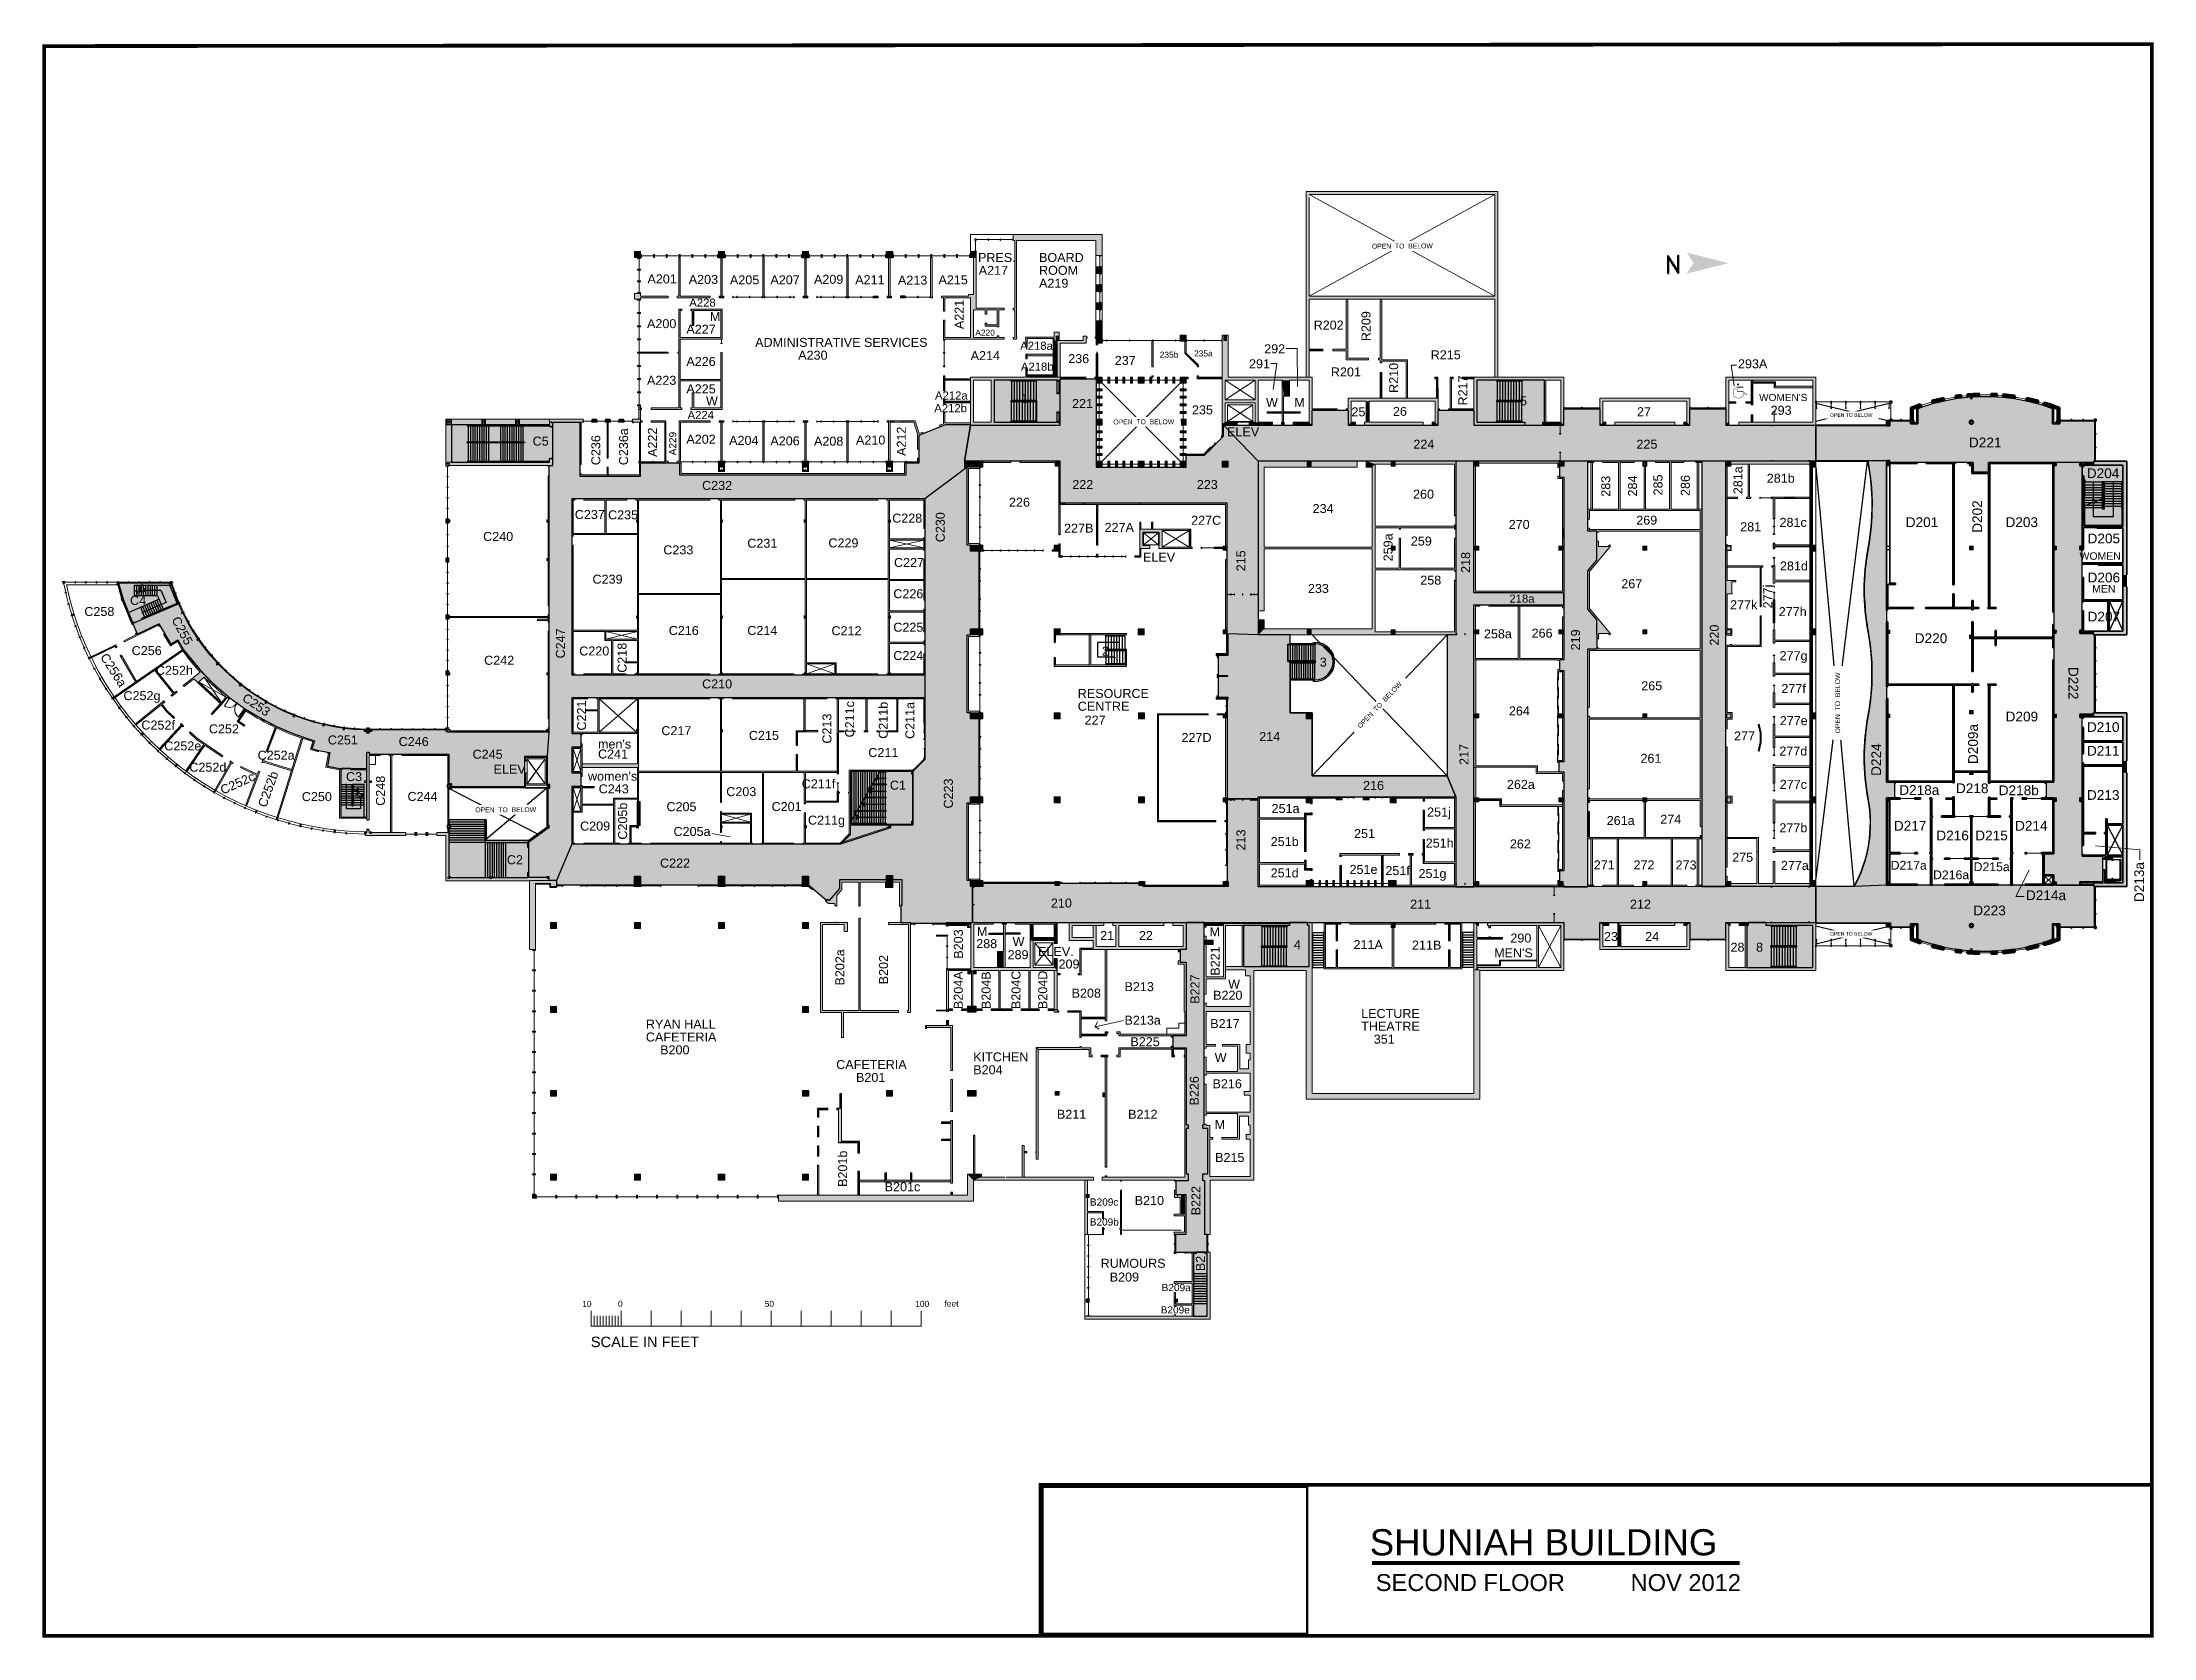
# Paper-space layout '8.5x11' of a CAD drawing. Extents: x 0 to 10.5, y 0 to 7.9.
# The model-space entities are those that its viewports show. They can reach past a viewport. Long polylines and large blocks are cut down to what shows.
import ezdxf

# ---------------------------------------------------------------- set-up
doc = ezdxf.new("R2010")
doc.units = 0
doc.header["$LTSCALE"] = 0.004
doc.header["$MEASUREMENT"] = 0
doc.linetypes.add('HIDDEN', pattern=[0.375, 0.25, -0.125])
doc.layers.get('0').update_dxf_attribs({"linetype": 'CONTINUOUS'})
for name, color, linetype, lineweight in [('bar scale', 1, 'CONTINUOUS', 0), ('Room Number', 7, 'CONTINUOUS', 9), ('S-COLS', 7, 'CONTINUOUS', 9), ('TEXT', 7, 'CONTINUOUS', 0), ('titleblock', 7, 'CONTINUOUS', 50), ('WALL', 7, 'CONTINUOUS', 0)]:
    doc.layers.add(name, color=color, linetype=linetype, lineweight=lineweight)
for name, color, linetype in [('CORRIDOR HATCH', 253, 'CONTINUOUS'), ('EQUIPMENT', 7, 'CONTINUOUS'), ('SOLID', 7, 'CONTINUOUS'), ('STAIR', 252, 'CONTINUOUS')]:
    doc.layers.add(name, color=color, linetype=linetype)
doc.layers.add('VP', color=6, linetype='CONTINUOUS', plot=False)
doc.layers.get('VP').off()
doc.styles.add('ROMAND', font='ROMAND.SHX')
doc.styles.add('style1', font='arial.ttf')
doc.styles.add('style2', font='arial.ttf')
doc.styles.add('style3', font='arial.ttf')
doc.styles.add('swis721blkexbt', font='swissek.ttf')
picture_1 = doc.add_image_def('image1.jpg', size_in_pixel=(338, 188))

psp = doc.layouts.new('8.5x11')

# ---------------------------------------------------------------- texts
at = {"layer": 'titleblock', "style": 'style2'}
for s, height, p in [('SHUNIAH BUILDING', 0.13, (6.594, 0.419)), ('SECOND FLOOR          NOV 2012', 0.084, (6.624, 0.242))]:
    psp.add_text(s, height=height, dxfattribs=at).set_placement(p)

msp = doc.modelspace()

# ---------------------------------------------------------------- texts
at = {"layer": 'bar scale'}
for s, height, style, p in [('10', 24, 'swis721blkexbt', (2754.2, -925.2)), ('0', 24, 'swis721blkexbt', (2897.2, -925.1)), ('50', 24, 'swis721blkexbt', (3484.3, -925.2)), ('100', 24, 'swis721blkexbt', (4087.1, -925.2)), ('feet', 24, 'swis721blkexbt', (4204.2, -924.3)), ('SCALE IN FEET', 42, 'style1', (2788.3, -1086.6))]:
    msp.add_text(s, height=height, dxfattribs=dict(at, style=style)).set_placement(p)
at = {"layer": 'Room Number', "style": 'style1'}
for s, height, p in [('A217', 36, (4341.1, 3208)), ('PRES.', 36, (4338.2, 3259.4)), ('BOARD', 36, (4582.6, 3259.4)), ('ROOM', 36, (4582.6, 3208)), ('A201', 36, (3015.2, 3173.5)), ('A203', 36, (3180.5, 3171.7)), ('A205', 36, (3345.4, 3170)), ('A207', 36, (3507.4, 3170.2)), ('A209', 36, (3681.8, 3171.9)), ('A211', 36, (3846.9, 3170.4)), ('A213', 36, (4018, 3168.8)), ('A215', 36, (4180.1, 3170.1)), ('A219', 36, (4582.6, 3156.5)), ('A228', 32.4, (3182.7, 3080.6)), ('M', 36, (3265.2, 3023.2)), ('A200', 36, (3013.4, 2994.4)), ('A227', 36, (3171, 2972.2)), ('A220', 24, (4327.5, 2964.4)), ('R202', 36, (5681.8, 2988.8)), ('A226', 36, (3171, 2843)), ('ADMINISTRATIVE SERVICES', 36, (3446.2, 2919.5)), ('A230', 36, (3618.6, 2868.1)), ('A214', 36, (4308.9, 2866.3)), ('A218a', 32.4, (4507.1, 2907.7)), ('236', 36, (4699.4, 2854.4)), ('237', 36, (4885.7, 2847.2)), ('235b', 24, (5065.7, 2876.2)), ('235a', 24, (5203.3, 2881.1)), ('292', 36, (5483.9, 2893.8)), ('R215', 36, (6150.3, 2869.8)), ('A223', 36, (3013.4, 2767.5)), ('A218b', 32.4, (4510.1, 2824.1)), ('291', 36, (5423.1, 2833.7)), ('R201', 36, (5750.7, 2801)), ('293A', 36, (7380.3, 2833.7)), ('A225', 36, (3171, 2733.1)), ('W', 36, (3249.5, 2685.1)), ('A212a', 32.4, (4166.1, 2708.6)), ('1', 36, (4511.4, 2694.8)), ('221', 36, (4714.9, 2674.7)), ('W', 36, (5491.3, 2679.3)), ('M', 36, (5604.6, 2679.3)), ('5', 36, (6508.1, 2685.3)), ("WOMEN'S", 28.8, (7464.9, 2702.4)), ('A224', 32.4, (3175.8, 2630.2)), ('A212b', 32.4, (4163.3, 2657.9)), ('235', 36, (5194.7, 2649)), ('25', 36, (5833.1, 2641.3)), ('26', 36, (5999.1, 2643.2)), ('27', 36, (6976, 2641.7)), ('293', 36, (7511.1, 2647.6)), ('C5', 36, (2555.5, 2524.1)), ('A202', 36, (3171, 2531.6)), ('A204', 36, (3342.1, 2527)), ('A206', 36, (3507.2, 2525.1)), ('A208', 36, (3681.8, 2523.8)), ('A210', 36, (3849.9, 2528.3)), ('ELEV', 36, (5335.3, 2561.2)), ('224', 36, (6081.1, 2511.8)), ('225', 36, (6974, 2511.8)), ('C232', 36, (3233.9, 2346.6)), ('222', 36, (4715.8, 2350.2)), ('223', 36, (5214.1, 2350.2)), ('281b', 36, (7495.5, 2375.4)), ('226', 36, (4462.4, 2279.4)), ('234', 36, (5677.9, 2254)), ('260', 36, (6079.7, 2311.6)), ('C237', 36, (2724.4, 2230.2)), ('C235', 36, (2857.5, 2228.7)), ('C228', 36, (3995, 2215.7)), ('227B', 36, (4682.9, 2175.5)), ('227A', 36, (4844.9, 2178.5)), ('227C', 36, (5191.4, 2206.8)), ('270', 36, (6462.5, 2190.3)), ('269', 36, (6973.1, 2207.5)), ('281', 36, (7389.1, 2181.1)), ('281c', 36, (7546.6, 2198.7)), ('C240', 36, (2357.5, 2142.3)), ('C233', 36, (3078.7, 2088.3)), ('C231', 36, (3414.9, 2115.1)), ('C229', 36, (3739.6, 2116.3)), ('259', 36, (6070.9, 2123.8)), ('C227', 36, (4002.2, 2038)), ('ELEV', 36, (4998.7, 2059)), ('281d', 36, (7548.4, 2024.1)), ('C239', 36, (2795.3, 1971.1)), ('C226', 36, (3999.4, 1912.8)), ('233', 36, (5658.9, 1933.9)), ('258', 36, (6108.6, 1967.2)), ('267', 36, (6913.3, 1952.9)), ('C258', 36, (761.2, 1841.6)), ('C4', 36, (944.2, 1886.1)), ('218a', 32.4, (6465.2, 1894.9)), ('277k', 36, (7348.7, 1868.9)), ('277h', 36, (7543.5, 1841)), ('C216', 36, (3100.4, 1765.6)), ('C214', 36, (3414.9, 1765.6)), ('C212', 36, (3751.8, 1764.6)), ('C225', 36, (3999.4, 1778.7)), ('258a', 36, (6363.3, 1752.1)), ('266', 36, (6554.2, 1755)), ('C256', 36, (950.6, 1685)), ('C220', 36, (2742.2, 1683.5)), ('C224', 36, (3999.4, 1665.2)), ('2', 36, (4834.3, 1683.2)), ('277g', 36, (7546.7, 1664.7)), ('C252h', 36, (1047.6, 1606)), ('C242', 36, (2361.4, 1646.2)), ('3', 36, (5706.2, 1639)), ('C252g', 36, (917.8, 1504.6)), ('C210', 36, (3233.9, 1551.6)), ('RESOURCE', 36, (4737.5, 1513.5)), ('265', 36, (6993.1, 1544.2)), ('277f', 36, (7554.1, 1533.4)), ('CENTRE', 36, (4737.5, 1462.1)), ('227', 36, (4765.1, 1406.7)), ('264', 36, (6463.3, 1443.4)), ('277e', 36, (7547.6, 1404.5)), ('C252f', 36, (989.6, 1386.9)), ('C252', 36, (1259.7, 1371.5)), ('C251', 36, (1735.7, 1327.2)), ('C246', 36, (2019.4, 1320.7)), ('C217', 36, (3070.7, 1364.4)), ('C215', 36, (3421.1, 1345.4)), ('227D', 36, (5152.8, 1337)), ('214', 36, (5463.9, 1340.6)), ('277', 36, (7364.4, 1343.1)), ('C252e', 36, (1081.1, 1303.4)), ('C252a', 36, (1454.7, 1266.1)), ('C245', 36, (2315.3, 1270)), ('C241', 36, (2817.2, 1270.9)), ("men's", 36, (2817.2, 1311)), ('C211', 36, (3899.2, 1276.8)), ('261', 36, (6990.1, 1253.6)), ('277d', 36, (7545.9, 1282.8)), ('C252d', 36, (1181.5, 1217.9)), ('C3', 36, (1808.6, 1180.4)), ('ELEV', 36, (2399.3, 1210.1)), ("women's", 36, (2777.2, 1182)), ('C211f', 36, (3632.7, 1151.7)), ('262a', 36, (6455.4, 1149.2)), ('277c', 36, (7547.5, 1149.4)), ('C250', 36, (1631.7, 1100.2)), ('C244', 36, (2054.7, 1101)), ('C243', 36, (2820, 1131.3)), ('C203', 36, (3330.6, 1120.1)), ('C1', 36, (3985.5, 1146.1)), ('216', 36, (5879.7, 1145)), ('C209', 36, (2745.5, 982.4)), ('C205', 36, (3091.3, 1059.9)), ('C201', 36, (3512.1, 1060.3)), ('C211g', 36, (3657.7, 1006.1)), ('251a', 36, (5513.5, 1052.7)), ('251j', 36, (6135.9, 1038.6)), ('261a', 36, (6854.9, 1004.5)), ('274', 36, (7069, 1009.5)), ('C205a', 36, (3119.5, 960.8)), ('251b', 36, (5509.9, 920.2)), ('251', 36, (5843.4, 952.3)), ('251h', 36, (6130.3, 914.3)), ('262', 36, (6467.2, 910.7)), ('277b', 36, (7546.1, 975.5)), ('C2', 36, (2452.4, 847.5)), ('C222', 36, (3065.6, 834.1)), ('251e', 36, (5825.5, 808.8)), ('271', 36, (6803, 826.7)), ('272', 36, (6962.1, 826.7)), ('273', 36, (7130.6, 826.4)), ('275', 36, (7357.1, 857.3)), ('277a', 36, (7552.1, 824.8)), ('251d', 36, (5509.9, 794.7)), ('251f', 36, (5968.9, 803.9)), ('251g', 36, (6101.6, 792)), ('210', 36, (4630.1, 674)), ('211', 36, (6068.2, 669.6)), ('212', 36, (6948.1, 669.6)), ('M', 36, (4333.5, 559.9)), ('M', 36, (5264.8, 559.3)), ('288', 36, (4331.1, 511.4)), ('W', 36, (4476.8, 519.7)), ('ELEV.', 36, (4578.8, 479.7)), ('21', 36, (4827.5, 544)), ('22', 36, (4982.4, 544)), ('4', 36, (5602.4, 507.2)), ('211A', 36, (5841.4, 507.4)), ('211B', 36, (6075.5, 505.8)), ("MEN'S", 36, (6404.3, 474.6)), ('290', 36, (6469.3, 533.9)), ('23', 36, (6843.8, 539.9)), ('24', 36, (7008.8, 539.9)), ('28', 36, (7350.5, 497.2)), ('8', 36, (7452.5, 497.2)), ('289', 36, (4456.7, 467.2)), ('209', 36, (4660.7, 429.8)), ('B208', 36, (4713, 313.1)), ('B213', 36, (4924.7, 339.1)), ('B220', 36, (5279.4, 304.7)), ('W', 36, (5339.7, 349.6)), ('LECTURE', 36, (5872.1, 231.7)), ('CAFETERIA', 36, (3008.9, 137.5)), ('RYAN HALL', 36, (3008.9, 188.9)), ('B213a', 36, (4924.7, 204.8)), ('B217', 36, (5267.9, 191.2)), ('THEATRE', 36, (5872.1, 180.3)), ('B200', 36, (3066.1, 86.1)), ('KITCHEN', 36, (4319.3, 57.8)), ('B225', 36, (4948.3, 118.7)), ('W', 36, (5285.7, 55.3)), ('351', 36, (5922.3, 128.9)), ('CAFETERIA', 36, (3770.7, 27.1)), ('B201', 36, (3849.9, -24.3)), ('B204', 36, (4319.3, 6.4)), ('B216', 36, (5277, -49.7)), ('B211', 36, (4654.2, -172.1)), ('B212', 36, (4939.2, -172.1)), ('M', 36, (5285.7, -213.4)), ('B215', 36, (5287.4, -345.1)), ('B201c', 36, (3964.7, -462.3)), ('B209c', 28.8, (4786.3, -519.7)), ('B210', 36, (4965.5, -517.2)), ('B209b', 28.8, (4785.6, -599.7)), ('RUMOURS', 36, (4829.2, -768.8)), ('B209', 36, (4865.5, -823.8)), ('B209a', 28.8, (5073.4, -862.4)), ('B209e', 28.8, (5069.8, -951.7))]:
    msp.add_text(s, height=height, dxfattribs=at).set_placement(p)
for s, height, rotation, p in [('A221', 36, 90, (4280.7, 2990.7)), ('R209', 36, 90, (5909.4, 2942.3)), ('R210', 36, 90, (6020.1, 2735.1)), ('R217', 36, 90, (6296.6, 2684.6)), ('C236', 36, 90, (2826.5, 2445.6)), ('C236a', 36, 90, (2937.5, 2445.6)), ('A222', 36, 90, (3053, 2478.8)), ('A229', 28.66, 90, (3130.5, 2485.5)), ('A212', 36, 90, (4049.4, 2482.6)), ('283', 36, 90, (6869.2, 2319.3)), ('284', 36, 90, (6976.2, 2320.3)), ('285', 36, 90, (7078.1, 2324.5)), ('286', 36, 90, (7187.5, 2322.3)), ('281a', 36, 90, (7398.2, 2329.4)), ('C230', 36, 90, (4205.2, 2137.1)), ('259a', 36, 90, (5997.7, 2060.6)), ('215', 36, 90, (5408.7, 2020.7)), ('218', 36, 90, (6308.1, 2014.2)), ('277j', 36, 90, (7517.5, 1872.2)), ('C255', 36, 298.14463, (1109, 1827.2)), ('C247', 36, 90, (2684.7, 1671.7)), ('219', 36, 90, (6748.1, 1704)), ('220', 36, 90, (7303.3, 1723.2)), ('C218', 36, 90, (2931.5, 1614.4)), ('C256a', 36, 302.70846, (822.9, 1677.7)), ('C253', 36, 326.01569, (1389.7, 1505)), ('C221', 36, 90, (2769.5, 1382.9)), ('C213', 36, 90, (3751.5, 1330.5)), ('C211c', 36, 90, (3842.6, 1355.4)), ('C211b', 36, 90, (3976.9, 1349.9)), ('C211a', 36, 90, (4083.8, 1349.3)), ('217', 36, 90, (6301.6, 1245)), ('C252c', 36, 24.51808, (1315.6, 1125.7)), ('C252b', 36, 70.24306, (1488.6, 1072.1)), ('C248', 36, 90, (1964.5, 1081.5)), ('C223', 36, 90, (4237.6, 1070.5)), ('C205b', 36, 90, (2933.8, 945.9)), ('213', 36, 90, (5408.7, 902.5)), ('B203', 36, 90, (4277.7, 469.1)), ('B221', 36, 90, (5305.6, 401.1)), ('B202a', 36, 90, (3803.3, 361.7)), ('B202', 36, 90, (3978.1, 366.5)), ('B204A', 36, 90, (4277.5, 267.3)), ('B204B', 36, 90, (4388.4, 267.3)), ('B204C', 36, 90, (4508.3, 267.3)), ('B204D', 36, 90, (4615.2, 267.3)), ('B227', 36, 90, (5224.8, 288.4)), ('B226', 36, 90, (5222.1, -118.8)), ('B201b', 36, 90, (3814.5, -445)), ('B222', 36, 90, (5228.5, -558.7)), ('B2', 36, 90, (5246.3, -782.3))]:
    msp.add_text(s, height=height, rotation=rotation, dxfattribs=at).set_placement(p)
at = {"layer": 'Room Number', "lineweight": 0, "attachment_point": 2, "line_spacing_factor": 0.965774, "style": 'style3'}
for s, insert, char_height, width in [('D221', (8369.9, 2556.2), 39, 30.614), ('D204', (8841.6, 2432.9), 39, 30.614), ('D201', (8116.8, 2237), 39, 30.614), ('D203', (8516.2, 2237), 39, 30.614), ('D205', (8844.7, 2171.7), 39, 30.614), ('WOMEN', (8830.2, 2096.8), 30, 30.614), ('D206', (8844.7, 2015.4), 39, 30.614), ('MEN', (8844.7, 1965.6), 30, 30.614), ('D207', (8844.7, 1858.6), 39, 30.614), ('D220', (8153, 1772.2), 39, 30.614), ('D209', (8516.7, 1458.5), 39, 30.614), ('D210', (8842.3, 1416.3), 39, 30.614), ('D211', (8842.3, 1321.3), 39, 30.614), ('D218a', (8106, 1164.1), 39, 30.614), ('D218', (8318, 1171.2), 39, 30.614), ('D218b', (8504.2, 1163), 39, 30.614), ('D213', (8842.4, 1144.3), 39, 30.614), ('D217', (8069.3, 1021), 39, 30.614), ('D214', (8554.4, 1021), 39, 30.614), ('D216', (8239.4, 982.1), 39, 30.614), ('D215', (8395.2, 982.1), 39, 30.614), ('D217a', (8063.7, 860.9), 35.1, 27.553), ('D215a', (8395.9, 854.9), 35.1, 27.553), ('D216a', (8233.3, 822.5), 35.1, 27.553), ('D223', (8387.3, 682), 39, 30.614), ('D214a', (8613.2, 742.6), 39, 30.614)]:
    msp.add_mtext(s, dxfattribs=dict(at, insert=insert, char_height=char_height, width=width))
at = {"layer": 'Room Number', "lineweight": 0, "char_height": 39, "width": 30.614, "attachment_point": 2, "line_spacing_factor": 0.965774, "style": 'style3'}
for s, insert, rotation in [('D202', (8318.6, 2239.9), 90), ('D222', (8742.3, 1572.6), 270), ('D209a', (8301.6, 1329), 90), ('D224', (7914, 1266.4), 90), ('D213a', (8966.8, 776), 90)]:
    msp.add_mtext(s, dxfattribs=dict(at, insert=insert, rotation=rotation))
at = {"layer": 'TEXT', "style": 'ROMAND'}
msp.add_text('N', height=72, dxfattribs=at).set_placement((7086.9, 3214))

# ---------------------------------------------------------------- blocks, each defined once
blk = doc.blocks.new('*X23')
at = {"color": 0}
for p, q in [((773.988886, 1318.461108), (783.488886, 1327.961108)), ((782.402147, 1314.5), (783.488886, 1315.586739))]:
    blk.add_line(p, q, dxfattribs=at)
blk = doc.blocks.new('AZMND')
for p, q in [((0, 0.5), (0, -0.5)), ((1, 0.5), (0, 0.5)), ((1, -0.5), (1, 0.5)), ((0, -0.5), (1, -0.5))]:
    blk.add_line(p, q)
blk = doc.blocks.new('*X25')
at = {"color": 0}
for p, q in [((2543.606283, 1074.591945), (2547.106283, 1078.091945)), ((2543.606283, 1069.288645), (2547.106283, 1072.788645)), ((2543.828692, 1064.207752), (2547.106283, 1067.485344))]:
    blk.add_line(p, q, dxfattribs=at)
blk = doc.blocks.new('ARROW5')
for points in [[(0.1587, 0.039675), (0, 0), (0.13225, 0)], [(0.1587, -0.039675), (0, 0), (0.13225, 0)]]:
    blk.add_solid(points)
blk = doc.blocks.new('*U27')
at = {"linetype": 'Continuous'}
for points in [[(4820.3, 3576.5), (4821.3, 3579.5), (4819.3, 3579.5)], [(4820.3, 3576.5), (4819.3, 3579.5), (4819.3, 3573.5)], [(4820.3, 3576.5), (4819.3, 3573.5), (4821.3, 3573.5)], [(4820.3, 3576.5), (4821.3, 3573.5), (4821.3, 3579.5)]]:
    blk.add_solid(points, dxfattribs=at)
blk = doc.blocks.new('*U28')
at = {"linetype": 'Continuous'}
for points in [[(4831.3, 3747.5), (4573.3, 3741.5), (4579.3, 3741.5)], [(4573.3, 3747.5), (4573.3, 3741.5), (4831.3, 3747.5)], [(4927.3, 3747.5), (4579.3, 3741.5), (4771.3, 3741.5)], [(4831.3, 3747.5), (4579.3, 3741.5), (4927.3, 3747.5)], [(4927.3, 3747.5), (4771.3, 3741.5), (4777.3, 3741.5)], [(4927.3, 3747.5), (4777.3, 3741.5), (4921.3, 3741.5)]]:
    blk.add_solid(points, dxfattribs=at)
blk = doc.blocks.new('*U29')
at = {"linetype": 'Continuous'}
for points in [[(4255.3, 3915.5), (4249.3, 3909.5), (4255.3, 3747.5)], [(4249.3, 3909.5), (4249.3, 3741.5), (4255.3, 3747.5)], [(4255.3, 3747.5), (4249.3, 3741.5), (4255.3, 3741.5)], [(4255.3, 3747.5), (4255.3, 3741.5), (4269.2, 3741.5)], [(4269.2, 3747.5), (4255.3, 3747.5), (4269.2, 3741.5)], [(4274, 3747.5), (4269.2, 3747.5), (4274, 3741.5)], [(4269.2, 3741.5), (4274, 3741.5), (4269.2, 3747.5)]]:
    blk.add_solid(points, dxfattribs=at)
blk = doc.blocks.new('Column - Architectural - Gypsum Fire Rating Wrap - 16mm Type X Gypsum - 350x500_1-205-Second Floor Plan')
at = {"layer": 'S-COLS'}
for p, q in [((-275, 175), (-275, -175)), ((275, 175), (-275, 175)), ((275, 159), (-275, 159)), ((-259, 159), (-259, -159)), ((259, -159), (259, 159)), ((275, -175), (275, 175)), ((-275, -159), (275, -159)), ((-275, -175), (275, -175))]:
    blk.add_line(p, q, dxfattribs=at)
blk = doc.blocks.new('Railing - Railing_1-75-Second Floor Plan')
at = {"layer": 'STAIR'}
for p, q in [((-91941, 101381), (-91941, 101423)), ((-91732, 101423), (-91941, 101423)), ((-91732, 101381), (-91941, 101381)), ((-91937, 101381), (-91937, 101222)), ((-91895, 101222), (-91937, 101222)), ((-91937, 101222), (-91937, 101177)), ((-91937, 101177), (-91872, 101177)), ((-91895, 101381), (-91895, 101222)), ((-91895, 101222), (-91895, 101219)), ((-91895, 101219), (-91872, 101219)), ((-91872, 101219), (-90212, 101219)), ((-91872, 101177), (-90195, 101177)), ((-89173, 101423), (-91732, 101423)), ((-89215, 101381), (-91732, 101381)), ((-90195, 101177), (-90212, 101219)), ((-90212, 101219), (-89322, 101219)), ((-90195, 101177), (-89322, 101177)), ((-89322, 101219), (-89215, 101219)), ((-89322, 101177), (-89173, 101177)), ((-89215, 101219), (-89215, 101381)), ((-89173, 101177), (-89173, 101423))]:
    blk.add_line(p, q, dxfattribs=at)
blk = doc.blocks.new('Railing - 1 1_2_ Handrail_1-17-Second Floor Plan')
at = {"layer": 'STAIR'}
for p, q in [((-38, -286), (-57, -286)), ((-57, -324), (-38, -324)), ((-25, -280), (-25, -280)), ((19, 0), (-19, 0)), ((-19, 0), (-19, -267)), ((-16, -320), (-16, -319)), ((2, -307), (2, -307)), ((15, -289), (15, -289)), ((19, -267), (19, 0))]:
    blk.add_line(p, q, dxfattribs=at)
for points in [[(-25, -280), (-25, -280), (-25, -281), (-26, -281), (-27, -282), (-27, -282), (-28, -283), (-28, -283), (-29, -284), (-30, -284), (-30, -284), (-31, -284), (-32, -285), (-33, -285), (-33, -285), (-34, -285), (-35, -285), (-36, -286), (-36, -286), (-37, -286), (-38, -286), (-38, -286)], [(-38, -324), (-36, -324), (-34, -324), (-31, -323), (-29, -323), (-27, -323), (-25, -322), (-22, -322), (-20, -321), (-18, -320), (-16, -320)], [(-19, -267), (-19, -267), (-19, -268), (-19, -269), (-19, -270), (-19, -270), (-20, -271), (-20, -272), (-20, -273), (-20, -273), (-21, -274), (-21, -275), (-21, -275), (-22, -276), (-22, -277), (-22, -277), (-23, -278), (-23, -279), (-24, -279), (-24, -280), (-25, -280)], [(-16, -319), (-16, -319), (-14, -318), (-12, -317), (-10, -316), (-8, -315), (-6, -314), (-4, -313), (-2, -311), (0, -310), (1, -308), (2, -307)], [(2, -307), (3, -307), (4, -305), (6, -303), (7, -301), (9, -299), (10, -298), (11, -296), (12, -294), (13, -292), (14, -290), (15, -289)], [(15, -289), (15, -287), (16, -285), (17, -283), (17, -281), (18, -279), (18, -276), (19, -274), (19, -272), (19, -270), (19, -267), (19, -267)]]:
    blk.add_lwpolyline(points, dxfattribs=at)
blk = doc.blocks.new('Railing - Railing_1-98-Second Floor Plan')
at = {"layer": 'STAIR'}
for p, q in [((-91862, 99396), (-91862, 99401)), ((-90342, 99401), (-91862, 99401)), ((-91862, 99359), (-91862, 99364)), ((-90661, 99359), (-91862, 99359)), ((-89472, 99373), (-89483, 99401)), ((-89322, 99401), (-89483, 99401)), ((-89466, 99359), (-89472, 99373)), ((-89322, 99359), (-89466, 99359)), ((-89322, 99401), (-89322, 99359))]:
    blk.add_line(p, q, dxfattribs=at)
at = {"layer": 'STAIR', "extrusion": (0, 0, -1), "zscale": -1, "rotation": 90}
blk.add_blockref('Railing - 1 1_2_ Handrail_1-17-Second Floor Plan', (91850, 99380), dxfattribs=at)
blk = doc.blocks.new('Railing - 1 1_2_ Handrail_1-16-Second Floor Plan')
at = {"layer": 'STAIR'}
for p, q in [((-57, 324), (-57, 286)), ((-38, 324), (-57, 324)), ((-57, 286), (-38, 286)), ((-25, 280), (-25, 280)), ((-19, 267), (-19, 13)), ((-16, 319), (-16, 320)), ((2, 307), (2, 307)), ((15, 289), (15, 289)), ((19, 13), (19, 267)), ((2, 0), (-2, 0))]:
    blk.add_line(p, q, dxfattribs=at)
for points in [[(-16, 320), (-17, 320), (-20, 321), (-22, 321), (-24, 322), (-26, 323), (-28, 323), (-31, 323), (-33, 324), (-35, 324), (-37, 324), (-38, 324)], [(-38, 286), (-37, 286), (-37, 286), (-36, 286), (-35, 286), (-34, 285), (-34, 285), (-33, 285), (-32, 285), (-31, 285), (-31, 284), (-30, 284), (-29, 284), (-29, 283), (-28, 283), (-27, 282), (-27, 282), (-26, 282), (-26, 281), (-25, 281), (-25, 280)], [(-25, 280), (-24, 280), (-24, 279), (-23, 279), (-23, 278), (-22, 278), (-22, 277), (-22, 276), (-21, 276), (-21, 275), (-21, 274), (-20, 274), (-20, 273), (-20, 272), (-20, 271), (-19, 271), (-19, 270), (-19, 269), (-19, 268), (-19, 268), (-19, 267), (-19, 267)], [(2, 307), (2, 308), (0, 309), (-2, 311), (-3, 312), (-5, 314), (-7, 315), (-9, 316), (-11, 317), (-13, 318), (-15, 319), (-16, 319)], [(15, 289), (15, 289), (14, 291), (13, 293), (11, 295), (10, 297), (9, 299), (8, 301), (6, 303), (5, 304), (3, 306), (2, 307)], [(19, 267), (19, 269), (19, 271), (19, 274), (18, 276), (18, 278), (17, 280), (17, 282), (16, 285), (15, 287), (15, 289)]]:
    blk.add_lwpolyline(points, dxfattribs=at)
blk = doc.blocks.new('Railing - 1 1_2_ Handrail_1-15-Second Floor Plan')
at = {"layer": 'STAIR'}
for p, q in [((-57, -286), (-57, -324)), ((-38, -286), (-57, -286)), ((-57, -324), (-38, -324)), ((-25, -280), (-25, -280)), ((-19, -13), (-19, -267)), ((-16, -320), (-16, -319)), ((-2, 0), (2, 0)), ((2, -307), (2, -307)), ((15, -289), (15, -289)), ((19, -267), (19, -13))]:
    blk.add_line(p, q, dxfattribs=at)
for points in [[(-25, -280), (-25, -280), (-25, -281), (-26, -281), (-27, -282), (-27, -282), (-28, -283), (-28, -283), (-29, -284), (-30, -284), (-30, -284), (-31, -284), (-32, -285), (-33, -285), (-33, -285), (-34, -285), (-35, -285), (-36, -286), (-36, -286), (-37, -286), (-38, -286), (-38, -286)], [(-38, -324), (-36, -324), (-34, -324), (-31, -323), (-29, -323), (-27, -323), (-25, -322), (-22, -322), (-20, -321), (-18, -320), (-16, -320)], [(-19, -267), (-19, -267), (-19, -268), (-19, -269), (-19, -270), (-19, -270), (-20, -271), (-20, -272), (-20, -273), (-20, -273), (-21, -274), (-21, -275), (-21, -275), (-22, -276), (-22, -277), (-22, -277), (-23, -278), (-23, -279), (-24, -279), (-24, -280), (-25, -280)], [(-16, -319), (-16, -319), (-14, -318), (-12, -317), (-10, -316), (-8, -315), (-6, -314), (-4, -313), (-2, -311), (0, -310), (1, -308), (2, -307)], [(2, -307), (3, -307), (4, -305), (6, -303), (7, -301), (9, -299), (10, -298), (11, -296), (12, -294), (13, -292), (14, -290), (15, -289)], [(15, -289), (15, -287), (16, -285), (17, -283), (17, -281), (18, -279), (18, -276), (19, -274), (19, -272), (19, -270), (19, -267), (19, -267)]]:
    blk.add_lwpolyline(points, dxfattribs=at)
blk = doc.blocks.new('Railing - Railing_1-102-Second Floor Plan')
at = {"layer": 'STAIR'}
for p, q in [((-91671, 103191), (-91671, 103233)), ((-89171, 103233), (-91671, 103233)), ((-89171, 103191), (-91671, 103191)), ((-89171, 103233), (-89171, 103228)), ((-89171, 103196), (-89171, 103191))]:
    blk.add_line(p, q, dxfattribs=at)
at = {"layer": 'STAIR', "rotation": 270}
for name, p in [('Railing - 1 1_2_ Handrail_1-15-Second Floor Plan', (-91659, 103212)), ('Railing - 1 1_2_ Handrail_1-16-Second Floor Plan', (-89184, 103212))]:
    blk.add_blockref(name, p, dxfattribs=at)
blk = doc.blocks.new('Column - Architectural - Gypsum Fire Rating Wrap - 16mm Type X Gypsum - 350x350_1-113-Second Floor Plan')
at = {"layer": 'S-COLS'}
for p, q in [((-175, 175), (175, 175)), ((-175, -175), (-175, 175)), ((-175, 159), (175, 159)), ((-159, -159), (-159, 159)), ((159, 159), (159, -159)), ((175, 175), (175, -175)), ((175, -159), (-175, -159)), ((175, -175), (-175, -175))]:
    blk.add_line(p, q, dxfattribs=at)
blk = doc.blocks.new('Column - Architectural - Gypsum Fire Rating Wrap - 16mm Type X Gypsum - 350x350_1-114-Second Floor Plan')
at = {"layer": 'S-COLS'}
for p, q in [((-175, 175), (175, 175)), ((-175, -175), (-175, 175)), ((-175, 159), (175, 159)), ((-159, -159), (-159, 159)), ((159, 159), (159, -159)), ((175, 175), (175, -175)), ((175, -159), (-175, -159)), ((175, -175), (-175, -175))]:
    blk.add_line(p, q, dxfattribs=at)
blk = doc.blocks.new('Column - Architectural - Gypsum Fire Rating Wrap - 16mm Type X Gypsum - 350x350_1-115-Second Floor Plan')
at = {"layer": 'S-COLS'}
for p, q in [((-175, 175), (175, 175)), ((-175, -175), (-175, 175)), ((-175, 159), (175, 159)), ((-159, -159), (-159, 159)), ((159, 159), (159, -159)), ((175, 175), (175, -175)), ((175, -159), (-175, -159)), ((175, -175), (-175, -175))]:
    blk.add_line(p, q, dxfattribs=at)
blk = doc.blocks.new('Column - Architectural - Gypsum Fire Rating Wrap - 16mm Type X Gypsum - 350x350_1-116-Second Floor Plan')
at = {"layer": 'S-COLS'}
for p, q in [((-175, 175), (175, 175)), ((-175, -175), (-175, 175)), ((-175, 159), (175, 159)), ((-159, -159), (-159, 159)), ((159, 159), (159, -159)), ((175, 175), (175, -175)), ((175, -159), (-175, -159)), ((175, -175), (-175, -175))]:
    blk.add_line(p, q, dxfattribs=at)
blk = doc.blocks.new('Column - Architectural - Gypsum Fire Rating Wrap - 16mm Type X Gypsum - 350x350_1-117-Second Floor Plan')
at = {"layer": 'S-COLS'}
for p, q in [((-175, 175), (175, 175)), ((-175, -175), (-175, 175)), ((-175, 159), (175, 159)), ((-159, -159), (-159, 159)), ((159, 159), (159, -159)), ((175, 175), (175, -175)), ((175, -159), (-175, -159)), ((175, -175), (-175, -175))]:
    blk.add_line(p, q, dxfattribs=at)
blk = doc.blocks.new('Column - Architectural - Gypsum Fire Rating Wrap - 16mm Type X Gypsum - 350x350_1-118-Second Floor Plan')
at = {"layer": 'S-COLS'}
for p, q in [((-175, 175), (175, 175)), ((-175, -175), (-175, 175)), ((-175, 159), (175, 159)), ((-159, -159), (-159, 159)), ((159, 159), (159, -159)), ((175, 175), (175, -175)), ((175, -159), (-175, -159)), ((175, -175), (-175, -175))]:
    blk.add_line(p, q, dxfattribs=at)
blk = doc.blocks.new('Column - Architectural - Gypsum Fire Rating Wrap - 16mm Type X Gypsum - 350x350_1-119-Second Floor Plan')
at = {"layer": 'S-COLS'}
for p, q in [((-175, 175), (175, 175)), ((-175, -175), (-175, 175)), ((-175, 159), (175, 159)), ((-159, -159), (-159, 159)), ((159, 159), (159, -159)), ((175, 175), (175, -175)), ((175, -159), (-175, -159)), ((175, -175), (-175, -175))]:
    blk.add_line(p, q, dxfattribs=at)
blk = doc.blocks.new('Column - Architectural - Gypsum Fire Rating Wrap - 16mm Type X Gypsum - 350x350_1-120-Second Floor Plan')
at = {"layer": 'S-COLS'}
for p, q in [((-175, 175), (175, 175)), ((-175, -175), (-175, 175)), ((-175, 159), (175, 159)), ((-159, -159), (-159, 159)), ((159, 159), (159, -159)), ((175, 175), (175, -175)), ((175, -159), (-175, -159)), ((175, -175), (-175, -175))]:
    blk.add_line(p, q, dxfattribs=at)
blk = doc.blocks.new('Column - Architectural - Gypsum Fire Rating Wrap - 16mm Type X Gypsum - 350x350_1-121-Second Floor Plan')
at = {"layer": 'S-COLS'}
for p, q in [((-175, 175), (175, 175)), ((-175, -175), (-175, 175)), ((-175, 159), (175, 159)), ((-159, -159), (-159, 159)), ((159, 159), (159, -159)), ((175, 175), (175, -175)), ((175, -159), (-175, -159)), ((175, -175), (-175, -175))]:
    blk.add_line(p, q, dxfattribs=at)
blk = doc.blocks.new('Column - Architectural - Gypsum Fire Rating Wrap - 16mm Type X Gypsum - 350x350_1-123-Second Floor Plan')
at = {"layer": 'S-COLS'}
for p, q in [((-175, 175), (175, 175)), ((-175, -175), (-175, 175)), ((-175, 159), (175, 159)), ((-159, -159), (-159, 159)), ((159, 159), (159, -159)), ((175, 175), (175, -175)), ((175, -159), (-175, -159)), ((175, -175), (-175, -175))]:
    blk.add_line(p, q, dxfattribs=at)
blk = doc.blocks.new('Column - Architectural - Gypsum Fire Rating Wrap - 16mm Type X Gypsum - 350x350_1-124-Second Floor Plan')
at = {"layer": 'S-COLS'}
for p, q in [((-175, 175), (175, 175)), ((-175, -175), (-175, 175)), ((-175, 159), (175, 159)), ((-159, -159), (-159, 159)), ((159, 159), (159, -159)), ((175, 175), (175, -175)), ((175, -159), (-175, -159)), ((175, -175), (-175, -175))]:
    blk.add_line(p, q, dxfattribs=at)
blk = doc.blocks.new('Column - Architectural - Gypsum Fire Rating Wrap - 16mm Type X Gypsum - 350x350_1-133-Second Floor Plan')
at = {"layer": 'S-COLS'}
for p, q in [((-175, 175), (175, 175)), ((-175, -175), (-175, 175)), ((-175, 159), (175, 159)), ((-159, -159), (-159, 159)), ((159, 159), (159, -159)), ((175, 175), (175, -175)), ((175, -159), (-175, -159)), ((175, -175), (-175, -175))]:
    blk.add_line(p, q, dxfattribs=at)
blk = doc.blocks.new('Column - Architectural - Gypsum Fire Rating Wrap - 16mm Type X Gypsum - 350x350_1-134-Second Floor Plan')
at = {"layer": 'S-COLS'}
for p, q in [((-175, 175), (175, 175)), ((-175, -175), (-175, 175)), ((-175, 159), (175, 159)), ((-159, -159), (-159, 159)), ((159, 159), (159, -159)), ((175, 175), (175, -175)), ((175, -159), (-175, -159)), ((175, -175), (-175, -175))]:
    blk.add_line(p, q, dxfattribs=at)
blk = doc.blocks.new('Column - Architectural - Gypsum Fire Rating Wrap - 16mm Type X Gypsum - 350x350_1-135-Second Floor Plan')
at = {"layer": 'S-COLS'}
for p, q in [((-175, 175), (175, 175)), ((-175, -175), (-175, 175)), ((-175, 159), (175, 159)), ((-159, -159), (-159, 159)), ((159, 159), (159, -159)), ((175, 175), (175, -175)), ((175, -159), (-175, -159)), ((175, -175), (-175, -175))]:
    blk.add_line(p, q, dxfattribs=at)
blk = doc.blocks.new('Column - Architectural - Gypsum Fire Rating Wrap - 16mm Type X Gypsum - 350x350_1-136-Second Floor Plan')
at = {"layer": 'S-COLS'}
for p, q in [((-175, 175), (175, 175)), ((-175, -175), (-175, 175)), ((-175, 159), (175, 159)), ((-159, -159), (-159, 159)), ((159, 159), (159, -159)), ((175, 175), (175, -175)), ((175, -159), (-175, -159)), ((175, -175), (-175, -175))]:
    blk.add_line(p, q, dxfattribs=at)
blk = doc.blocks.new('Column - Architectural - Gypsum Fire Rating Wrap - 16mm Type X Gypsum - 350x350_1-194-Second Floor Plan')
at = {"layer": 'S-COLS'}
for p, q in [((-175, 175), (175, 175)), ((-175, -175), (-175, 175)), ((-175, 159), (175, 159)), ((-159, -159), (-159, 159)), ((159, 159), (159, -159)), ((175, 175), (175, -175)), ((175, -159), (-175, -159)), ((175, -175), (-175, -175))]:
    blk.add_line(p, q, dxfattribs=at)
blk = doc.blocks.new('Column - Architectural - Gypsum Fire Rating Wrap - 16mm Type X Gypsum - 350x350_1-195-Second Floor Plan')
at = {"layer": 'S-COLS'}
for p, q in [((-175, 175), (175, 175)), ((-175, -175), (-175, 175)), ((-175, 159), (175, 159)), ((-159, -159), (-159, 159)), ((159, 159), (159, -159)), ((175, 175), (175, -175)), ((175, -159), (-175, -159)), ((175, -175), (-175, -175))]:
    blk.add_line(p, q, dxfattribs=at)
blk = doc.blocks.new('Column - Architectural - Gypsum Fire Rating Wrap - 16mm Type X Gypsum - 350x350_1-208-Second Floor Plan')
at = {"layer": 'S-COLS'}
for p, q in [((-175, 175), (175, 175)), ((-175, -175), (-175, 175)), ((-175, 159), (175, 159)), ((-159, -159), (-159, 159)), ((159, 159), (159, -159)), ((175, 175), (175, -175)), ((175, -159), (-175, -159)), ((175, -175), (-175, -175))]:
    blk.add_line(p, q, dxfattribs=at)
blk = doc.blocks.new('Railing - Railing_1-209-Second Floor Plan')
at = {"layer": 'WALL'}
for p, q in [((-94026, 77385), (-94025, 77380)), ((-93647, 77442), (-94023, 77372)), ((-94023, 77372), (-94016, 77335)), ((-94016, 77335), (-93151, 77484)), ((-94016, 77335), (-94014, 77322)), ((-93602, 77449), (-93647, 77442)), ((-92786, 77576), (-93602, 77449)), ((-93151, 77484), (-93084, 77496)), ((-93084, 77496), (-93051, 77500)), ((-93051, 77500), (-92225, 77609)), ((-92712, 77588), (-92786, 77576)), ((-92643, 77596), (-92712, 77588)), ((-91826, 77690), (-92643, 77596)), ((-92225, 77609), (-92147, 77619)), ((-92147, 77619), (-92086, 77625)), ((-92086, 77625), (-91270, 77699)), ((-91771, 77696), (-91826, 77690)), ((-91692, 77702), (-91771, 77696)), ((-90853, 77765), (-91692, 77702)), ((-91270, 77699), (-91205, 77705)), ((-91205, 77705), (-91128, 77709)), ((-91128, 77709), (-90300, 77751)), ((-90826, 77767), (-90853, 77765)), ((-90765, 77769), (-90826, 77767)), ((-89902, 77799), (-90765, 77769)), ((-90300, 77751), (-90261, 77753)), ((-90261, 77753), (-90187, 77754)), ((-90187, 77754), (-89322, 77764)), ((-89880, 77800), (-89902, 77799)), ((-89873, 77800), (-89880, 77800)), ((-89006, 77796), (-89873, 77800)), ((-89322, 77764), (-89315, 77764)), ((-89315, 77764), (-89293, 77763)), ((-89293, 77763), (-88431, 77738)), ((-88933, 77795), (-89006, 77796)), ((-88893, 77794), (-88933, 77795)), ((-88064, 77756), (-88893, 77794)), ((-88431, 77738), (-88370, 77736)), ((-88370, 77736), (-88343, 77735)), ((-88343, 77735), (-87505, 77677)), ((-87987, 77753), (-88064, 77756)), ((-87922, 77747), (-87987, 77753)), ((-87103, 77677), (-87922, 77747)), ((-87505, 77677), (-87427, 77671)), ((-87427, 77671), (-87371, 77665)), ((-87371, 77665), (-86555, 77576)), ((-87043, 77672), (-87103, 77677)), ((-86965, 77662), (-87043, 77672)), ((-86136, 77558), (-86965, 77662)), ((-86555, 77576), (-86487, 77568)), ((-86487, 77568), (-86412, 77557)), ((-86412, 77557), (-85597, 77435)), ((-86103, 77554), (-86136, 77558)), ((-86036, 77543), (-86103, 77554)), ((-85169, 77398), (-86036, 77543)), ((-85597, 77435), (-85551, 77428)), ((-85551, 77428), (-85176, 77361)), ((-85178, 77348), (-85176, 77361)), ((-85176, 77361), (-84347, 77223)), ((-85169, 77398), (-85167, 77411)), ((-84937, 77356), (-85169, 77398)), ((-84857, 77344), (-84937, 77356)), ((-84058, 77219), (-84857, 77344)), ((-77790, 77181), (-76990, 77306)), ((-76684, 77398), (-77512, 77260)), ((-76990, 77306), (-76909, 77319)), ((-76909, 77319), (-76677, 77361)), ((-76684, 77398), (-76686, 77411)), ((-76452, 77441), (-76684, 77398)), ((-76677, 77361), (-75848, 77499)), ((-76675, 77348), (-76677, 77361)), ((-76371, 77453), (-76452, 77441)), ((-75569, 77579), (-76371, 77453)), ((-75848, 77499), (-75766, 77513)), ((-75766, 77513), (-75718, 77519)), ((-75718, 77519), (-74922, 77619)), ((-75537, 77583), (-75569, 77579)), ((-75467, 77591), (-75537, 77583)), ((-74670, 77683), (-75467, 77591)), ((-74922, 77619), (-74849, 77628)), ((-74849, 77628), (-74769, 77635)), ((-74769, 77635), (-73963, 77704)), ((-74618, 77689), (-74670, 77683)), ((-74599, 77691), (-74618, 77689)), ((-73780, 77752), (-74599, 77691)), ((-73963, 77704), (-73928, 77707)), ((-73928, 77707), (-73855, 77710)), ((-73855, 77710), (-73052, 77746)), ((-73695, 77759), (-73780, 77752)), ((-73632, 77761), (-73695, 77759)), ((-72831, 77789), (-73632, 77761)), ((-73052, 77746), (-73006, 77748)), ((-73006, 77748), (-72989, 77748)), ((-72989, 77748), (-72167, 77752)), ((-72770, 77791), (-72831, 77789)), ((-72685, 77791), (-72770, 77791)), ((-71861, 77786), (-72685, 77791)), ((-72167, 77752), (-72082, 77753)), ((-72082, 77753), (-72021, 77751)), ((-72021, 77751), (-71221, 77723)), ((-71845, 77786), (-71861, 77786)), ((-71799, 77784), (-71845, 77786)), ((-70994, 77748), (-71799, 77784)), ((-71221, 77723), (-71158, 77721)), ((-71158, 77721), (-71074, 77714)), ((-71074, 77714), (-70256, 77653)), ((-70921, 77745), (-70994, 77748)), ((-70886, 77742), (-70921, 77745)), ((-70079, 77673), (-70886, 77742)), ((-70256, 77653), (-70237, 77652)), ((-70237, 77652), (-70185, 77646)), ((-70185, 77646), (-69389, 77554)), ((-69999, 77666), (-70079, 77673)), ((-69926, 77657), (-69999, 77666)), ((-69128, 77556), (-69926, 77657)), ((-69389, 77554), (-69319, 77546)), ((-69319, 77546), (-69288, 77541)), ((-69288, 77541), (-68487, 77416)), ((-69080, 77550), (-69128, 77556)), ((-68998, 77537), (-69080, 77550)), ((-68168, 77398), (-68998, 77537)), ((-68487, 77416), (-68407, 77403)), ((-68407, 77403), (-68175, 77361)), ((-68177, 77348), (-68175, 77361)), ((-68175, 77361), (-67339, 77222)), ((-68168, 77398), (-68165, 77411)), ((-67934, 77356), (-68168, 77398)), ((-67853, 77343), (-67934, 77356)), ((-67047, 77217), (-67853, 77343)), ((-60730, 77180), (-59923, 77306)), ((-59615, 77398), (-60449, 77259)), ((-59923, 77306), (-59842, 77318)), ((-59842, 77318), (-59608, 77361)), ((-59615, 77398), (-59617, 77411)), ((-59486, 77422), (-59615, 77398)), ((-59608, 77361), (-59139, 77439)), ((-59606, 77348), (-59608, 77361)), ((-59399, 77435), (-59486, 77422)), ((-59050, 77490), (-59399, 77435)), ((-59139, 77439), (-59087, 77448)), ((-59087, 77448), (-59000, 77459)), ((-58963, 77504), (-59050, 77490)), ((-58985, 77500), (-59021, 77497)), ((-59020, 77495), (-59021, 77497)), ((-59000, 77459), (-58650, 77503)), ((-58910, 77510), (-58963, 77504)), ((-58963, 77504), (-58963, 77504)), ((-58440, 77564), (-58910, 77510)), ((-58910, 77510), (-58910, 77510)), ((-58650, 77503), (-58563, 77514)), ((-58563, 77514), (-58510, 77518)), ((-58510, 77518), (-58036, 77559)), ((-58436, 77565), (-58440, 77564)), ((-57960, 77601), (-58436, 77565)), ((-58436, 77565), (-58436, 77565)), ((-58436, 77565), (-58436, 77565)), ((-58436, 77565), (-58436, 77565)), ((-58036, 77559), (-58035, 77559)), ((-58036, 77559), (-58036, 77559)), ((-58036, 77559), (-58036, 77559)), ((-58035, 77559), (-57561, 77580)), ((-58035, 77559), (-58035, 77559)), ((-58035, 77559), (-58035, 77559)), ((-57908, 77604), (-57960, 77601)), ((-57819, 77608), (-57908, 77604)), ((-57908, 77604), (-57908, 77604)), ((-57466, 77620), (-57819, 77608)), ((-57756, 77611), (-57811, 77611)), ((-57811, 77608), (-57811, 77611)), ((-57561, 77580), (-57508, 77582)), ((-57508, 77582), (-57420, 77583)), ((-57378, 77623), (-57466, 77620)), ((-57420, 77583), (-57068, 77585)), ((-57378, 77623), (-57378, 77623)), ((-57325, 77623), (-57378, 77623)), ((-57325, 77623), (-57325, 77623)), ((-56851, 77621), (-57325, 77623)), ((-57068, 77585), (-56980, 77585)), ((-56980, 77585), (-56927, 77583)), ((-56927, 77583), (-56452, 77567)), ((-56848, 77621), (-56851, 77621)), ((-56848, 77621), (-56848, 77621)), ((-56848, 77621), (-56848, 77621)), ((-56371, 77599), (-56848, 77621)), ((-56848, 77621), (-56848, 77621)), ((-56544, 77609), (-56595, 77613)), ((-56595, 77611), (-56595, 77613)), ((-56452, 77567), (-56451, 77567)), ((-56451, 77567), (-56450, 77567)), ((-56450, 77567), (-55977, 77531)), ((-56319, 77597), (-56371, 77599)), ((-56319, 77597), (-56319, 77597)), ((-56231, 77589), (-56319, 77597)), ((-56231, 77589), (-56231, 77589)), ((-55878, 77559), (-56231, 77589)), ((-55977, 77531), (-55924, 77527)), ((-55924, 77527), (-55837, 77517)), ((-55791, 77552), (-55878, 77559)), ((-55837, 77517), (-55487, 77477)), ((-55791, 77552), (-55791, 77552)), ((-55738, 77545), (-55791, 77552)), ((-55738, 77545), (-55738, 77545)), ((-55267, 77486), (-55738, 77545)), ((-55487, 77477), (-55400, 77467)), ((-55400, 77467), (-55348, 77458)), ((-55338, 77496), (-55385, 77504)), ((-55385, 77502), (-55385, 77504)), ((-55348, 77458), (-55348, 77458)), ((-55348, 77458), (-54878, 77385)), ((-55265, 77486), (-55267, 77486)), ((-55265, 77486), (-55265, 77486)), ((-55264, 77486), (-55265, 77486)), ((-55264, 77486), (-55264, 77486)), ((-54794, 77408), (-55264, 77486)), ((-54878, 77385), (-54877, 77385)), ((-54877, 77385), (-54875, 77385)), ((-54875, 77385), (-54411, 77293)), ((-54742, 77399), (-54794, 77408)), ((-54742, 77399), (-54742, 77399)), ((-54655, 77381), (-54742, 77399)), ((-54655, 77381), (-54655, 77381)), ((-54309, 77309), (-54655, 77381)), ((-54411, 77293), (-54359, 77283)), ((-54223, 77291), (-54309, 77309)), ((-54223, 77291), (-54223, 77291)), ((-54171, 77278), (-54223, 77291)), ((-54194, 77286), (-54221, 77291)), ((-84347, 77223), (-84265, 77209)), ((-84265, 77209), (-84217, 77203)), ((-84217, 77203), (-83421, 77103)), ((-84026, 77214), (-84058, 77219)), ((-83957, 77206), (-84026, 77214)), ((-83162, 77114), (-83957, 77206)), ((-83421, 77103), (-83349, 77094)), ((-83349, 77094), (-83268, 77087)), ((-83268, 77087), (-82463, 77018)), ((-83111, 77108), (-83162, 77114)), ((-83091, 77107), (-83111, 77108)), ((-82276, 77046), (-83091, 77107)), ((-82463, 77018), (-82429, 77015)), ((-82429, 77015), (-82355, 77012)), ((-82355, 77012), (-81552, 76976)), ((-82191, 77039), (-82276, 77046)), ((-82128, 77037), (-82191, 77039)), ((-81330, 77009), (-82128, 77037)), ((-81552, 76976), (-81506, 76974)), ((-81506, 76974), (-81490, 76974)), ((-81490, 76974), (-80667, 76969)), ((-81270, 77007), (-81330, 77009)), ((-81185, 77008), (-81270, 77007)), ((-80364, 77012), (-81185, 77008)), ((-80667, 76969), (-80582, 76969)), ((-80582, 76969), (-80522, 76971)), ((-80522, 76971), (-79722, 76999)), ((-80348, 77012), (-80364, 77012)), ((-80302, 77014), (-80348, 77012)), ((-79500, 77050), (-80302, 77014)), ((-79722, 76999), (-79660, 77001)), ((-79660, 77001), (-79575, 77008)), ((-79575, 77008), (-78758, 77069)), ((-79427, 77053), (-79500, 77050)), ((-79393, 77056), (-79427, 77053)), ((-78588, 77125), (-79393, 77056)), ((-78758, 77069), (-78739, 77070)), ((-78739, 77070), (-78687, 77076)), ((-78687, 77076), (-77891, 77168)), ((-78508, 77132), (-78588, 77125)), ((-78436, 77141), (-78508, 77132)), ((-77641, 77241), (-78436, 77141)), ((-77891, 77168), (-77821, 77176)), ((-77821, 77176), (-77790, 77181)), ((-77593, 77247), (-77641, 77241)), ((-77512, 77260), (-77593, 77247)), ((-67339, 77222), (-67256, 77208)), ((-67256, 77208), (-67208, 77202)), ((-67208, 77202), (-66406, 77101)), ((-67016, 77213), (-67047, 77217)), ((-67016, 77213), (-67016, 77213)), ((-66946, 77204), (-67016, 77213)), ((-66145, 77112), (-66946, 77204)), ((-66406, 77101), (-66333, 77092)), ((-66333, 77092), (-66252, 77085)), ((-66252, 77085), (-65440, 77016)), ((-66093, 77106), (-66145, 77112)), ((-66074, 77105), (-66093, 77106)), ((-66074, 77105), (-66074, 77105)), ((-65251, 77043), (-66074, 77105)), ((-65440, 77016), (-65405, 77013)), ((-65405, 77013), (-65331, 77009)), ((-65331, 77009), (-64522, 76973)), ((-65166, 77036), (-65251, 77043)), ((-65103, 77034), (-65166, 77036)), ((-64299, 77006), (-65103, 77034)), ((-64522, 76973), (-64476, 76971)), ((-64476, 76971), (-64459, 76971)), ((-64459, 76971), (-63630, 76966)), ((-64237, 77004), (-64299, 77006)), ((-64152, 77004), (-64237, 77004)), ((-63324, 77009), (-64152, 77004)), ((-63630, 76966), (-63545, 76966)), ((-63545, 76966), (-63483, 76968)), ((-63483, 76968), (-62678, 76996)), ((-63308, 77009), (-63324, 77009)), ((-63262, 77011), (-63308, 77009)), ((-63308, 77009), (-63308, 77009)), ((-62454, 77047), (-63262, 77011)), ((-63262, 77011), (-63262, 77011)), ((-62678, 76996), (-62614, 76998)), ((-62614, 76998), (-62529, 77005)), ((-62529, 77005), (-61706, 77067)), ((-62380, 77051), (-62454, 77047)), ((-62345, 77054), (-62380, 77051)), ((-61535, 77123), (-62345, 77054)), ((-62345, 77054), (-62345, 77054)), ((-61706, 77067), (-61686, 77068)), ((-61686, 77068), (-61634, 77074)), ((-61634, 77074), (-60832, 77167)), ((-61454, 77130), (-61535, 77123)), ((-61381, 77139), (-61454, 77130)), ((-60580, 77240), (-61381, 77139)), ((-60832, 77167), (-60762, 77175)), ((-60762, 77175), (-60730, 77180)), ((-60532, 77246), (-60580, 77240)), ((-60449, 77259), (-60532, 77246)), ((-54359, 77283), (-54273, 77262)), ((-54273, 77262), (-53931, 77180)), ((-54190, 77283), (-54189, 77285)), ((-54148, 77273), (-54189, 77285)), ((-54171, 77278), (-54171, 77278)), ((-53710, 77163), (-54171, 77278)), ((-53931, 77180), (-53845, 77160)), ((-53845, 77160), (-53794, 77145)), ((-53794, 77145), (-53794, 77145)), ((-53794, 77145), (-53337, 77016)), ((-53709, 77163), (-53710, 77163)), ((-53709, 77163), (-53709, 77163)), ((-53709, 77163), (-53709, 77163)), ((-53251, 77029), (-53709, 77163)), ((-53709, 77163), (-53709, 77163)), ((-53337, 77016), (-53336, 77016)), ((-53336, 77016), (-53333, 77015)), ((-53333, 77015), (-52885, 76869)), ((-53200, 77014), (-53251, 77029)), ((-53200, 77014), (-53200, 77014)), ((-53116, 76986), (-53200, 77014)), ((-53116, 76986), (-53116, 76986)), ((-52782, 76873), (-53116, 76986)), ((-53020, 76955), (-53019, 76957)), ((-52983, 76943), (-53019, 76957)), ((-52885, 76869), (-52834, 76853)), ((-52834, 76853), (-52751, 76822)), ((-52698, 76845), (-52782, 76873)), ((-52751, 76822), (-52421, 76700)), ((-52698, 76845), (-52698, 76845)), ((-52648, 76826), (-52698, 76845)), ((-52648, 76826), (-52648, 76826)), ((-52204, 76656), (-52648, 76826)), ((-52421, 76700), (-52338, 76669)), ((-52338, 76669), (-52290, 76649)), ((-52290, 76649), (-52290, 76649)), ((-52290, 76649), (-51851, 76466)), ((-52203, 76656), (-52204, 76656)), ((-52203, 76656), (-52203, 76656)), ((-52203, 76656), (-52203, 76656)), ((-51764, 76468), (-52203, 76656)), ((-52203, 76656), (-52203, 76656)), ((-51884, 76521), (-51883, 76523)), ((-51854, 76509), (-51883, 76523)), ((-51851, 76466), (-51847, 76464)), ((-51851, 76466), (-51851, 76466)), ((-51847, 76464), (-51420, 76265)), ((-51716, 76447), (-51764, 76468)), ((-51716, 76447), (-51716, 76447)), ((-51636, 76409), (-51716, 76447)), ((-51636, 76409), (-51636, 76409)), ((-51317, 76257), (-51636, 76409)), ((-51420, 76265), (-51371, 76243)), ((-51371, 76243), (-51293, 76203)), ((-51237, 76219), (-51317, 76257)), ((-51293, 76203), (-50980, 76042)), ((-51237, 76219), (-51237, 76219)), ((-51190, 76194), (-51237, 76219)), ((-51190, 76194), (-51190, 76194)), ((-50813, 75996), (-51190, 76194)), ((-50980, 76042), (-50901, 76001)), ((-50901, 76001), (-50813, 75953)), ((-50783, 75946), (-50768, 75972)), ((-50775, 75990), (-50762, 75983)), ((-50768, 75972), (-50775, 75976)), ((-50768, 75972), (-50762, 75983)), ((-50768, 75972), (-50768, 75972))]:
    blk.add_line(p, q, dxfattribs=at)
for centre, radius, start, end in [((-89527, 54123), 23692, 79.39436, 100.94551), ((-89527, 54123), 23629, 79.39436, 100.94551), ((-80926, 100055), 23102, 259.39436, 280.60566), ((-80926, 100055), 23038, 259.39436, 280.60566), ((-72426, 54657), 23149, 79.39436, 100.60566), ((-72426, 54657), 23085, 79.39436, 100.60566), ((-63891, 100236), 23285, 259.39436, 280.60564), ((-63891, 100236), 23222, 259.39436, 280.60564), ((-57176, 64374), 13263, 61.23832, 100.60564), ((-57176, 64374), 13200, 61.17908, 100.60564)]:
    blk.add_arc(centre, radius, start, end, dxfattribs=at)
blk = doc.blocks.new('Ladder- Elevator Pit - Type 1_1-21-Main Floor Plan')
at = {"layer": 'EQUIPMENT'}
for p, q in [((-200, 242), (-200, 292)), ((-110, 292), (-200, 292)), ((-110, 242), (-200, 242)), ((-110, 102), (-175, 102)), ((-175, 92), (-175, 102)), ((-110, 292), (-110, 242)), ((-100, 292), (-110, 292)), ((-110, 242), (-110, 102)), ((-110, 242), (-100, 242)), ((-100, 242), (-100, 292)), ((350, 277), (-100, 277)), ((-100, 257), (350, 257)), ((-100, 242), (-100, 92)), ((360, 292), (350, 292)), ((350, 292), (350, 242)), ((350, 242), (350, 92)), ((350, 242), (360, 242)), ((360, 242), (360, 292)), ((360, 292), (450, 292)), ((360, 242), (360, 102)), ((360, 242), (450, 242)), ((360, 102), (425, 102)), ((425, 102), (425, 92)), ((450, 292), (450, 242))]:
    blk.add_line(p, q, dxfattribs=at)
blk = doc.blocks.new('Elevator Cab Plan - Elevator Cab Plan_1-284-Main Floor Plan')
at = {"layer": 'EQUIPMENT'}
for p, q in [((-681, 531), (-681, 563)), ((-681, 563), (378, 563)), ((378, 531), (-681, 531)), ((-681, 491), (-681, 523)), ((-681, 523), (378, 523)), ((378, 491), (-681, 491)), ((-678, 529), (-678, 564)), ((-678, 564), (1492, 564)), ((1492, 529), (-678, 529)), ((-678, 489), (-678, 524)), ((-678, 524), (1492, 524)), ((1492, 489), (-678, 489)), ((-672, 451), (1360, 451)), ((-672, -844), (-672, 451)), ((378, 563), (378, 531)), ((378, 523), (378, 491)), ((1360, 451), (1360, -844)), ((1508, 435), (1425, 435)), ((1425, 435), (1425, -60)), ((1508, 379), (1428, 379)), ((1428, 379), (1428, -61)), ((1440, 132), (1540, 132)), ((1440, 59), (1440, 132)), ((1440, 59), (1563, 59)), ((1440, -683), (1440, 59)), ((1540, 59), (1440, 59)), ((1460, 289), (1540, 289)), ((1460, 132), (1460, 289)), ((1540, 132), (1460, 132)), ((1540, 289), (1475, 289)), ((1540, 334), (1477, 334)), ((1485, 379), (1540, 379)), ((1492, 564), (1492, 529)), ((1492, 524), (1492, 489)), ((1492, 440), (1572, 440)), ((1492, 435), (1492, 440)), ((1572, 435), (1492, 435)), ((1508, 451), (1521, 451)), ((1508, 379), (1508, 451)), ((1521, 379), (1508, 379)), ((1521, 451), (1521, 379)), ((1540, 379), (1540, 334)), ((1540, 334), (1540, 289)), ((1540, 289), (1540, 132)), ((1540, 132), (1540, 59)), ((1563, 59), (1563, -683)), ((1572, 440), (1572, 435)), ((-809, -360), (-809, -233)), ((-809, -233), (-801, -233)), ((-801, -360), (-809, -360)), ((-796, -238), (-796, -287)), ((-796, -306), (-796, -355)), ((-791, -292), (-770, -292)), ((-770, -301), (-791, -301)), ((-770, -292), (-770, -289)), ((-770, -289), (-720, -289)), ((-770, -304), (-770, -301)), ((-720, -304), (-770, -304)), ((-720, -289), (-720, -304)), ((378, -872), (-681, -872)), ((-681, -872), (-681, -904)), ((-681, -904), (378, -904)), ((378, -912), (-681, -912)), ((-681, -912), (-681, -944)), ((-681, -944), (378, -944)), ((1492, -870), (-678, -870)), ((-678, -870), (-678, -905)), ((-678, -905), (1492, -905)), ((1492, -910), (-678, -910)), ((-678, -910), (-678, -945)), ((-678, -945), (1492, -945)), ((1360, -844), (-672, -844)), ((378, -904), (378, -872)), ((378, -944), (378, -912)), ((1425, -60), (1428, -60)), ((1428, -61), (1448, -61)), ((1440, -683), (1550, -683)), ((1440, -723), (1440, -683)), ((1563, -683), (1440, -683)), ((1550, -723), (1440, -723)), ((1498, -305), (1448, -305)), ((1448, -305), (1448, -315)), ((1448, -315), (1498, -315)), ((1498, -275), (1458, -275)), ((1458, -275), (1458, -285)), ((1458, -285), (1498, -285)), ((1458, -355), (1458, -345)), ((1458, -345), (1498, -345)), ((1498, -355), (1458, -355)), ((1460, -644), (1460, -844)), ((1540, -644), (1460, -644)), ((1460, -844), (1540, -844)), ((1492, -905), (1492, -870)), ((1492, -945), (1492, -910)), ((1540, -844), (1540, -644)), ((1550, -683), (1550, -723))]:
    blk.add_line(p, q, dxfattribs=at)
for centre in [(-563, -289), (1257, -289)]:
    blk.add_circle(centre, 22.3, dxfattribs=at)
for centre, start, end in [((-801, -238), 0, 90), ((-801, -355), 270, 0), ((-791, -287), 180, 270), ((-791, -306), 90, 180)]:
    blk.add_arc(centre, 4.73, start, end, dxfattribs=at)
blk.add_ellipse((1440, -331), major_axis=(0, 270), ratio=0.2222222, start_param=3.1415927, end_param=6.2831853, dxfattribs=at)
blk.add_open_spline([(1460, 289), (1478, 327), (1488, 371), (1485, 379)], degree=3, dxfattribs=at)

# ---------------------------------------------------------------- hatches: boundary and pattern name
at = {"layer": 'CORRIDOR HATCH'}
h = msp.add_hatch(color=256, dxfattribs=at)
h.dxf.hatch_style = 1
h.paths.add_polyline_path([(4307.6, 2605.9), (4667.6, 2605.9), (4667.6, 2791.9), (4811.6, 2791.9), (4811.6, 2437.9), (5171.6, 2437.9), (5171.6, 2485.4), (5245.1, 2485.4), (5321.6, 2561.9), (5321.6, 2605.9), (5459.6, 2461.9), (5459.6, 1765.9), (5338.6, 1769.9), (5335.6, 1769.9), (5335.6, 2293.9), (4667.6, 2293.9), (4667.6, 2461.9), (4283.6, 2461.9)])
h = msp.add_hatch(color=256, dxfattribs=at)
h.dxf.hatch_style = 1
h.paths.add_polyline_path([(2231.1, 2606.9), (2231.1, 2457.7), (2623.6, 2457.7), (2623.6, 2472.4), (2636.2, 2472.4), (2636.2, 2600.4), (2623.6, 2600.4), (2623.6, 2606.9)])
h.paths.add_polyline_path([(953.3, 1816.2), (958.8, 1818.6), (960.7, 1814.1), (993.8, 1828.3), (991.9, 1832.7), (1132.6, 1893), (1137.4, 1895), (1123.4, 1930.1), (1108.4, 1973.6), (936.2, 1973.6), (898, 1973.6), (916.1, 1909.4)])
h.paths.add_polyline_path([(1791.5, 1230.9), (1791.5, 1226), (1787.5, 1226), (1787.5, 1036.4), (1892.1, 1036.4), (1892.1, 1226), (1827.5, 1226), (1827.5, 1230.9)])
h.paths.add_polyline_path([(2220.7, 1025), (2220.7, 1003.4), (2225.1, 1003.4), (2225.1, 992.4), (2220.7, 992.4), (2220.7, 798.4), (2225.1, 798.4), (2225.1, 794), (2383.1, 794), (2383.1, 797.4), (2392.1, 797.4), (2392.1, 794), (2536.1, 794), (2536.1, 814.5), (2540.9, 814.5), (2540.9, 914.5), (2536.1, 914.5), (2536.1, 935), (2366.1, 935), (2366.1, 1025)])
h.paths.add_polyline_path([(3828, 1219.5), (3828, 1008.4), (4073.1, 1008.4), (4073.1, 1019.9), (4078, 1019.9), (4078, 1207.9), (4073.1, 1207.9), (4073.1, 1219.5)])
h.paths.add_polyline_path([(4403.6, 2785.9), (4403.6, 2617.9), (4655.6, 2617.9), (4655.6, 2659.9), (4667.6, 2659.9), (4667.6, 2731.9), (4655.6, 2731.9), (4655.6, 2785.9)])
h.paths.add_polyline_path([(5211.2, -706.1), (5211.2, -712.1), (5201.2, -712.1), (5201.2, -962.1), (5255.2, -962.1), (5255.2, -712.1), (5247.2, -712.1), (5247.2, -706.1)])
h.paths.add_polyline_path([(5585.6, 613.9), (5585.6, 601.9), (5401.6, 601.9), (5401.6, 437.9), (5663.6, 437.9), (5663.6, 601.9), (5657.6, 601.9), (5657.6, 613.9)])
edge = h.paths.add_edge_path()
edge.add_arc((5687.6, 1657.9), 71.8, 270, 450)
edge.add_line((5687.6, 1729.7), (5587.9, 1729.9))
edge.add_line((5587.9, 1729.9), (5587.9, 1727.3))
edge.add_line((5587.9, 1727.3), (5577.4, 1727.3))
edge.add_line((5577.4, 1727.3), (5577.4, 1725.8))
edge.add_line((5577.4, 1725.8), (5578.9, 1725.8))
edge.add_line((5578.9, 1725.8), (5578.9, 1659.9))
edge.add_line((5578.9, 1659.9), (5587.9, 1659.9))
edge.add_line((5587.9, 1659.9), (5587.9, 1585.9))
edge.add_line((5587.9, 1585.9), (5681.6, 1585.9))
edge.add_line((5681.6, 1585.9), (5687.6, 1586.1))
h.paths.add_polyline_path([(6335.6, 2785.9), (6335.6, 2617.9), (6527.6, 2617.9), (6527.6, 2605.9), (6599.6, 2605.9), (6599.6, 2617.9), (6605.6, 2617.9), (6605.6, 2785.9)])
h.paths.add_polyline_path([(7421.6, 613.9), (7421.6, 601.9), (7415.6, 601.9), (7415.6, 433.9), (7679.6, 433.9), (7679.6, 601.9), (7493.6, 601.9), (7493.6, 613.9)])
h.paths.add_polyline_path([(8765, 2446.3), (8765, 2440), (8757.8, 2440), (8757.8, 2403.5), (8765, 2403.5), (8765, 2203.3), (8920.7, 2203.3), (8920.7, 2446.3)])
h = msp.add_hatch(color=256, dxfattribs=at)
h.dxf.hatch_style = 1
h.paths.add_polyline_path([(7691.6, 2604.3), (7975, 2604.3), (7975, 2603.6), (7988.8, 2603.6), (7988.8, 2624.9), (7989.6, 2624.9), (7989.6, 2623.4), (7998.1, 2623.4), (8071, 2623.4), (8071, 2610.7), (8100, 2610.7), (8100, 2673.1), (8114.5, 2678.6), (8160.1, 2692.8), (8205.4, 2704), (8252.4, 2712.6), (8275.6, 2715.4), (8299.3, 2718.2), (8345.9, 2721), (8393.7, 2721), (8417.1, 2719.6), (8440.8, 2718.2), (8487.2, 2712.6), (8534.2, 2704), (8579.5, 2692.8), (8602.2, 2685.8), (8639.6, 2673.1), (8639.6, 2610.7), (8668.6, 2610.7), (8668.6, 2623.4), (8807.9, 2623.4), (8807.9, 2462.1), (8804.1, 2462.1), (8804.1, 2456.8), (8748.9, 2456.8), (8653.8, 2456.8), (8383.1, 2456.8), (8383.1, 2417.4), (8321.3, 2417.4), (8321.3, 2456.8), (7988.8, 2456.8), (7988.8, 2464.2), (7975.6, 2464.2), (7901.1, 2463.2), (7691.7, 2463.2), (7691.6, 2461.9)])
h = msp.add_hatch(color=256, dxfattribs=at)
h.dxf.hatch_style = 1
h.paths.add_polyline_path([(5321.6, 2605.9), (5675.6, 2605.9), (5675.6, 2665.9), (5819.6, 2665.9), (5819.6, 2605.9), (6179.6, 2605.9), (6179.6, 2665.9), (6323.6, 2665.9), (6323.6, 2605.9), (6683.6, 2605.9), (6683.6, 2671.9), (6827.6, 2671.9), (6827.6, 2605.9), (7187.6, 2605.9), (7187.6, 2671.9), (7331.6, 2671.9), (7331.6, 2605.9), (7691.6, 2605.9), (7691.6, 2604.3), (7691.6, 2461.9), (7331.6, 2461.9), (7235.6, 2461.9), (6779.6, 2461.9), (6683.6, 2461.9), (6323.6, 2461.9), (6251.6, 2461.9), (5459.6, 2461.9)])
h = msp.add_hatch(color=256, dxfattribs=at)
h.dxf.hatch_style = 1
h.paths.add_polyline_path([(2622, 2445), (2636.2, 2445), (2636.2, 2617.9), (2745.1, 2617.9), (2745.1, 2401.5), (2987.6, 2401.5), (2987.6, 2454.9), (3143.8, 2454.9), (3143.8, 2406.9), (4050.1, 2406.9), (4050.1, 2454.9), (4102.6, 2454.9), (4102.6, 2565.9), (4208.7, 2608.9), (4307.6, 2608.9), (4307.6, 2605.9), (4283.6, 2461.9), (4283.6, 2437.9), (4294.6, 2437.9), (4126, 2310.4), (2713.1, 2310.4), (2713.1, 1605.5), (4126, 1605.4), (4126, 1514.4), (2713.1, 1514.4), (2713.1, 1371.5), (2749.1, 1371.5), (2749.1, 1316.4), (2713.1, 1316.4), (2713.1, 1213.5), (2749.1, 1213.5), (2749.1, 1198.4), (2749.1, 1158.4), (2713.1, 1158.4), (2713.1, 927.5), (2651.6, 781.9), (2621.1, 781.9), (2621.1, 797.4), (2612.1, 797.4), (2612.1, 794), (2540.9, 794), (2540.9, 937.2), (2618.1, 993.4), (2621.1, 993.4), (2621.1, 1002.4), (2618.1, 1002.4), (2618.1, 1151.9), (2624.1, 1151.9), (2624.1, 1167.4), (2615.1, 1167.4), (2615.1, 1279.9), (2622, 1376.4)])
h = msp.add_hatch(color=256, dxfattribs=at)
h.dxf.hatch_style = 1
h.paths.add_polyline_path([(6251.6, 2461.9), (6251.6, 1771.9), (6253.6, 1771.9), (6253.6, 1765.9), (6215.6, 1765.9), (6215.6, 1201.9), (6251.6, 1117.9), (6251.6, 757.5), (6323.6, 757.5), (6323.6, 1886.9), (6683.6, 1886.9), (6683.6, 1934.9), (6323.6, 1934.9), (6323.6, 2461.9)])
h = msp.add_hatch(color=256, dxfattribs=at)
h.dxf.hatch_style = 1
h.paths.add_polyline_path([(6683.6, 2461.9), (6683.6, 2441.9), (6665.6, 2441.9), (6665.6, 2437), (6665.6, 2398), (6683.6, 2398), (6683.6, 1665.9), (6665.6, 1665.9), (6665.6, 1623.9), (6683.6, 1623.9), (6683.6, 1257.5), (6663.6, 1257.5), (6663.6, 1216.9), (6683.6, 1216.9), (6683.6, 820.9), (6683.6, 820.8), (6665.6, 820.8), (6665.6, 817.8), (6665.6, 777.9), (6679.6, 777.9), (6679.6, 763.9), (6683.6, 763.9), (6683.6, 757.5), (6779.6, 757.5), (6779.8, 1709.9), (6816, 1709.9), (6815.8, 1826.2), (6779.8, 1869.6), (6779.8, 2022.3), (6815.8, 2065.7), (6815.8, 2181.9), (6779.6, 2181.9), (6779.6, 2461.9)])
h = msp.add_hatch(color=256, dxfattribs=at)
h.dxf.hatch_style = 1
h.paths.add_polyline_path([(7235.6, 2461.9), (7235.6, 757.9), (7331.6, 757.9), (7331.6, 2461.9)])
h = msp.add_hatch(color=256, dxfattribs=at)
h.dxf.hatch_style = 1
h.paths.add_polyline_path([(7846.8, 758.3), (7846.8, 759.3), (7854.7, 774.6), (7862.8, 790.6), (7872.8, 813.8), (7879.2, 830.2), (7883.2, 841.9), (7887, 852.8), (7890.5, 864.9), (7895, 880.9), (7899.2, 898.1), (7901.2, 909.1), (7903.3, 918.4), (7906.7, 941.9), (7909.2, 962.3), (7909.5, 969.2), (7910.8, 1033.4), (7908.8, 1063.5), (7906.4, 1081), (7902.6, 1106), (7898.6, 1131.3), (7895.8, 1147.5), (7894.9, 1154), (7891.8, 1180.6), (7889.7, 1202.6), (7888.7, 1223), (7887.6, 1246.1), (7887, 1264), (7887.4, 1290.3), (7887.7, 1306.5), (7888.3, 1318.8), (7890.1, 1348.1), (7892.2, 1370.1), (7893.9, 1384.4), (7895, 1397.1), (7899.2, 1421.3), (7902.6, 1443.5), (7904, 1451.7), (7909.1, 1483.7), (7911.1, 1500.2), (7913, 1519.4), (7914.6, 1536.9), (7915.7, 1550.2), (7917.2, 1578.2), (7917.8, 1599.7), (7917.9, 1619.3), (7917.9, 1636.1), (7916.4, 1659.9), (7915.1, 1683.4), (7912.1, 1711), (7909.7, 1731.9), (7907.4, 1747), (7905.7, 1757.2), (7903.4, 1772.8), (7900.6, 1790.4), (7898.1, 1803.9), (7895.7, 1820.3), (7892.7, 1843.3), (7891.1, 1860.1), (7890.1, 1872.6), (7889, 1892.6), (7887.8, 1913.4), (7887.4, 1919.7), (7887.3, 1952.6), (7887.4, 1972.1), (7889.8, 2017.8), (7891.1, 2031.2), (7894.9, 2067.8), (7896.8, 2077.7), (7902.3, 2112.4), (7906.8, 2140), (7909.9, 2159.1), (7913.5, 2188.9), (7915, 2205.8), (7917.1, 2237.4), (7917.8, 2254.1), (7917.9, 2271), (7918.2, 2297.7), (7917.3, 2327.7), (7915.7, 2348.9), (7914.2, 2373.1), (7911.4, 2395.9), (7909.5, 2410.6), (7907.1, 2426.9), (7904.5, 2443.1), (7902.1, 2458), (7901.3, 2461.2), (7901.1, 2461.2), (7901.1, 2463.2), (7975, 2464.2), (7975, 1175.8), (8006.5, 1175.8), (8006.5, 1112.8), (7975.6, 1112.8), (7975, 1112.8), (7975, 763)])
h = msp.add_hatch(color=256, dxfattribs=at)
h.dxf.hatch_style = 1
h.paths.add_polyline_path([(8653.8, 2456.8), (8653.8, 2443), (8644.9, 2443), (8644.9, 2120.8), (8653.8, 2120.8), (8653.8, 2107), (8644.9, 2107), (8644.9, 1784.8), (8653.8, 1784.8), (8653.1, 1771.7), (8644.9, 1771), (8644.9, 1448.8), (8653.8, 1448.8), (8653.8, 1435), (8644.9, 1435), (8644.9, 1175.8), (8613.4, 1175.8), (8613.4, 1112.8), (8653.1, 1112.8), (8653.8, 1112.8), (8653.8, 1099), (8644.9, 1099), (8644.9, 889.2), (8605.5, 889.2), (8605.5, 805.3), (8644.9, 805.3), (8644.9, 776.8), (8653.8, 776.8), (8653.8, 763), (8748.9, 763), (8748.9, 776.8), (8841.1, 776.8), (8841.1, 879.2), (8757.8, 879.2), (8757.8, 1099), (8748.9, 1099), (8748.9, 1112.8), (8757.8, 1112.8), (8757.8, 1435), (8748.9, 1435), (8748.9, 1448.8), (8804, 1448.8), (8804, 1454.1), (8807.9, 1454.1), (8807.9, 1765.8), (8804, 1765.8), (8804, 1771), (8748.9, 1771), (8748.9, 1784.8), (8757.8, 1784.8), (8757.8, 2107), (8748.9, 2107), (8748.9, 2120.8), (8757.8, 2120.8), (8757.8, 2443), (8748.9, 2443), (8748.9, 2456.8)])
h = msp.add_hatch(color=256, dxfattribs=at)
h.dxf.hatch_style = 1
h.paths.add_polyline_path([(4294.6, 2437.9), (4126, 2310.4), (4126, 1374.8), (4126, 1267.5), (4078, 1219.5), (4078, 1207.9), (4078, 1003.5), (3988.1, 1003.5), (3988.1, 993.4), (3788.5, 927.5), (2713.1, 927.5), (2651.6, 781.9), (2651.6, 764.9), (2963.6, 764.9), (2963.6, 799.4), (2987.6, 799.4), (2987.6, 764.9), (3299.6, 764.9), (3299.6, 799.4), (3323.6, 799.4), (3323.6, 764.9), (3635.6, 764.9), (3635.6, 799.4), (3659.6, 799.4), (3659.6, 764.8), (3733.2, 702.4), (3737.7, 707.8), (3743.8, 702.6), (3784.6, 750.6), (3784.6, 785.9), (3971.6, 785.9), (3971.6, 801.9), (3995.6, 801.9), (3995.6, 785.9), (4033.6, 785.9), (4033.6, 681.9), (4029.6, 681.9), (4029.6, 613.9), (4067.6, 613.9), (4067.6, 610.9), (4211.6, 610.9), (4211.6, 613.9), (4316.6, 613.9), (4316.6, 757.9), (4307.6, 757.9), (4307.6, 781.9), (4294.6, 781.9), (4294.6, 1093.9), (4307.6, 1093.9), (4307.6, 1117.9), (4342.6, 1117.9), (4342.6, 1429.9), (4307.6, 1429.9), (4307.6, 1453.9), (4294.6, 1453.9), (4294.6, 1765.9), (4307.6, 1765.9), (4307.6, 1789.9), (4342.6, 1789.9), (4342.6, 2101.9), (4307.6, 2101.9), (4307.6, 2125.9), (4294.6, 2125.9)])
h = msp.add_hatch(color=256, dxfattribs=at)
h.dxf.hatch_style = 1
h.paths.add_polyline_path([(2622, 1376.4), (2214.1, 1376.4), (2214.1, 1380.8), (2208.1, 1380.8), (2208.1, 1385.2), (2165.4, 1385.2), (2121.6, 1385.2), (1910.6, 1384.9), (1910.6, 1378.9), (1904.6, 1378.9), (1904.6, 1381.4), (1901.6, 1381.4), (1901.6, 1372.8), (1892.1, 1372.8), (1892.1, 1385.3), (1890.1, 1385.4), (1889.1, 1385.2), (1889.1, 1379.2), (1883.1, 1379.2), (1883.1, 1385.2), (1843, 1387.7), (1803.7, 1391.4), (1797.7, 1392.1), (1759.9, 1398.3), (1719.3, 1406.6), (1679.3, 1416.9), (1639.7, 1429.2), (1600.8, 1443.2), (1562.8, 1459.5), (1525.5, 1477.5), (1489.2, 1497.3), (1453.9, 1518.8), (1419.7, 1542.1), (1386.5, 1566.9), (1354.9, 1593.6), (1324.6, 1621.7), (1295.4, 1651.1), (1267.8, 1682.6), (1242.3, 1714.5), (1218, 1748), (1195.4, 1782.6), (1174.5, 1818.4), (1155.3, 1855), (1139.3, 1890.5), (955.1, 1811.7), (972.3, 1768.5), (1059.2, 1810.8), (1107.1, 1728.7), (1135.1, 1746), (1158, 1706.7), (1202.9, 1650.9), (1221.6, 1629), (1247.9, 1601.5), (1278.3, 1570.4), (1343.8, 1513.8), (1402.1, 1471.3), (1458.6, 1437.4), (1530.2, 1399.1), (1603.2, 1368.6), (1662.8, 1348.7), (1682, 1342.2), (1672.2, 1310.8), (1695.6, 1303.5), (1699.4, 1302.8), (1734.8, 1296.5), (1743.8, 1294.9), (1733.9, 1239.8), (1783.8, 1230.9), (1791.5, 1230.9), (1827.5, 1230.9), (1892.1, 1230.9), (1892.1, 1296.8), (1901.6, 1296.8), (1901.6, 1288.4), (2220.7, 1288.4), (2220.7, 1171.4), (2231.1, 1171.4), (2231.1, 1159.9), (2231.1, 1158.5), (2523.8, 1158.5), (2523.8, 1279.9), (2615.1, 1279.9)])
h = msp.add_hatch(color=256, dxfattribs=at)
h.dxf.hatch_style = 1
h.paths.add_polyline_path([(5338.6, 1769.9), (5338.6, 1682.9), (5300.2, 1682.9), (5300.2, 1516.9), (5338.6, 1516.9), (5338.6, 1508.9), (5335.6, 1508.9), (5335.6, 1109), (5459.6, 1109), (5459.6, 1117.9), (6251.6, 1117.9), (6215.6, 1201.9), (5675.6, 1201.9), (5675.6, 1453.9), (5587.9, 1453.9), (5587.9, 1585.9), (5587.9, 1659.9), (5578.9, 1659.9), (5578.9, 1725.8), (5577.4, 1725.8), (5577.4, 1727.3), (5587.9, 1727.3), (5587.9, 1765.9), (5459.6, 1765.9)])
h = msp.add_hatch(color=256, dxfattribs=at)
h.dxf.hatch_style = 1
h.paths.add_polyline_path([(4316.6, 613.9), (4316.6, 615.9), (4322.6, 615.9), (4322.6, 613.9), (4655.6, 613.9), (4703.6, 613.9), (5171.6, 613.9), (5243.6, 613.9), (5675.6, 613.9), (6275.6, 613.9), (6323.6, 613.9), (6683.6, 613.9), (6683.6, 547.9), (6827.6, 547.9), (6827.6, 613.9), (7187.6, 613.9), (7187.6, 547.9), (7331.6, 547.9), (7331.6, 613.9), (7691.6, 613.9), (7691.6, 757.9), (7331.6, 757.9), (7235.6, 757.9), (6779.6, 757.5), (6683.6, 757.5), (6323.6, 757.5), (6253.6, 757.5), (5459.6, 757.5), (5459.6, 1103), (5459.6, 1109), (5335.6, 1109), (5335.6, 1103), (5335.6, 777.9), (5339.6, 777.9), (5339.6, 757.9), (4999.6, 757.9), (4999.6, 761.9), (4983.6, 761.9), (4983.6, 769.9), (4663.6, 769.9), (4663.6, 761.9), (4647.6, 761.9), (4647.6, 769.9), (4357.1, 769.9), (4357.1, 757.9), (4322.6, 757.9), (4322.6, 755.9), (4316.6, 755.9)])
h = msp.add_hatch(color=256, dxfattribs=at)
h.dxf.hatch_style = 1
h.paths.add_polyline_path([(7691.6, 613), (7991.2, 613), (7991.2, 596.4), (8071, 596.4), (8071, 609.2), (8100, 609.2), (8100, 546.7), (8114.5, 541.2), (8160.1, 527), (8205.4, 515.9), (8252.4, 507.3), (8275.6, 504.5), (8299.3, 501.6), (8345.9, 498.8), (8393.7, 498.8), (8417.3, 500.2), (8440.8, 501.7), (8487.2, 507.3), (8534.2, 515.9), (8579.5, 527), (8602.3, 534.1), (8625.1, 541.2), (8639.6, 546.7), (8639.6, 609.2), (8668.6, 609.2), (8668.6, 596.4), (8807.9, 596.4), (8807.9, 757.8), (8804.1, 757.8), (8804.1, 763), (8748.9, 763), (8653.8, 763), (7975, 763), (7846.8, 758.3), (7845.6, 758.3), (7691.6, 758.3), (7691.6, 757.9)])
h = msp.add_hatch(color=256, dxfattribs=at)
h.dxf.hatch_style = 1
h.paths.add_polyline_path([(5171.6, 613.9), (5171.6, 505.9), (5147.6, 505.9), (5147.6, 454.6), (5171.6, 454.6), (5171.6, 160.5), (5117.6, 160.5), (5117.6, 112.5), (5171.6, 112.5), (5171.6, -195.6), (5179.6, -195.6), (5179.6, -211.6), (5171.6, -211.6), (5171.6, -392.6), (5179.6, -392.6), (5179.6, -420.1), (5130.2, -420.1), (5130.2, -475.1), (5170.2, -475.1), (5170.2, -635.1), (5129.2, -635.1), (5129.2, -706.1), (5193.2, -706.1), (5255.2, -706.1), (5255.2, -635.1), (5246.6, -635.1), (5246.6, -420.6), (5238.6, -420.6), (5238.6, -392.6), (5258.6, -392.6), (5258.6, -211.6), (5238.6, -211.6), (5238.6, -195.6), (5243.6, -195.6), (5243.6, 613.9)])
at = {"layer": 'SOLID'}
for points in [[(4331.6, 3301.9), (4325.6, 3301.9), (4307.6, 3301.9), (4307.6, 3277.9), (4331.6, 3277.9)], [(4835.6, 3369.9), (4479.6, 3369.9), (4479.6, 3345.9), (4485.6, 3345.9), (4485.6, 3073.9), (4479.6, 3073.9), (4479.6, 3067.9), (4485.6, 3067.9), (4485.6, 2956.9), (4479.6, 2956.9), (4479.6, 2950.9), (4492.6, 2950.9), (4492.6, 2952.9), (4493.6, 2952.9), (4493.6, 2958.9), (4492.6, 2958.9), (4492.6, 3345.9), (4809.6, 3345.9), (4809.6, 3284.9), (4835.6, 3284.9)], [(4331.6, 3277.9), (4319.6, 3277.9), (4319.6, 3129.4), (4300.1, 3129.4), (4300.1, 3121.9), (4192.6, 3121.9), (4192.6, 3115.9), (4199.6, 3115.9), (4199.6, 3061.9), (4205.6, 3061.9), (4205.6, 3115.9), (4307.6, 3115.9), (4307.6, 2956.9), (4205.6, 2956.9), (4205.6, 3025.9), (4199.6, 3025.9), (4199.6, 2950.9), (4205.6, 2950.9), (4443.6, 2950.9), (4443.6, 2956.9), (4421.6, 2956.9), (4421.6, 2963.9), (4415.6, 2963.9), (4415.6, 2956.9), (4319.6, 2956.9), (4319.6, 3067.9), (4367.6, 3067.9), (4367.6, 3049.9), (4373.6, 3049.9), (4373.6, 3067.9), (4415.6, 3067.9), (4415.6, 3007.9), (4373.6, 3007.9), (4373.6, 3013.9), (4367.6, 3013.9), (4367.6, 3001.9), (4415.6, 3001.9), (4415.6, 2999.9), (4421.6, 2999.9), (4421.6, 3067.9), (4443.6, 3067.9), (4443.6, 3073.9), (4331.6, 3073.9)], [(4835.6, 3239.9), (4809.6, 3239.9), (4809.6, 3212.9), (4835.6, 3212.9)], [(4835.6, 3167.9), (4809.6, 3167.9), (4809.6, 3140.9), (4835.6, 3140.9)], [(4835.6, 3095.9), (4809.6, 3095.9), (4809.6, 3068.9), (4835.6, 3068.9)], [(5818.6, 3109.9), (5812.6, 3109.9), (5812.6, 2909.9), (5758, 2909.9), (5758, 2903.9), (5812.6, 2903.9), (5812.6, 2867.9), (5901.4, 2867.9), (5901.4, 2873.9), (5818.6, 2873.9)], [(4660.6, 2962.9), (4650.6, 2962.9), (4650.6, 2944.9), (4660.6, 2944.9)], [(4828.6, 2962.9), (4828.6, 2944.9), (4818.6, 2944.9), (4818.6, 2962.9)], [(5164.6, 2962.9), (5164.6, 2944.9), (5154.6, 2944.9), (5154.6, 2962.9)], [(5332.6, 2962.9), (5332.6, 2944.9), (5322.6, 2944.9), (5322.6, 2962.9)], [(4638.6, 2952.9), (4638.6, 2889.9), (4655.6, 2889.9), (4655.6, 2941.9), (4643.6, 2941.9), (4643.6, 2952.9)], [(4638.6, 2887.9), (4655.6, 2887.9), (4655.6, 2797.9), (4638.6, 2797.9)], [(5718, 2909.9), (5663.6, 2909.9), (5663.6, 2903.9), (5718, 2903.9)], [(4638.6, 2806.9), (4535.6, 2806.9), (4535.6, 2797.9), (4638.6, 2797.9)], [(4815.6, 2793.9), (4831.6, 2793.9), (4831.6, 2777.9), (4815.6, 2777.9)], [(4865.6, 2797.9), (4857.6, 2797.9), (4857.6, 2773.9), (4865.6, 2773.9)], [(4896.1, 2797.9), (4888.1, 2797.9), (4888.1, 2773.9), (4896.1, 2773.9)], [(4926.6, 2797.9), (4918.6, 2797.9), (4918.6, 2773.9), (4926.6, 2773.9)], [(4957.1, 2797.9), (4949.1, 2797.9), (4949.1, 2773.9), (4957.1, 2773.9)], [(5026.1, 2797.9), (5034.1, 2797.9), (5034.1, 2773.9), (5026.1, 2773.9)], [(5056.6, 2797.9), (5064.6, 2797.9), (5064.6, 2773.9), (5056.6, 2773.9)], [(5087.1, 2797.9), (5095.1, 2797.9), (5095.1, 2773.9), (5087.1, 2773.9)], [(5117.6, 2797.9), (5125.6, 2797.9), (5125.6, 2773.9), (5117.6, 2773.9)], [(5151.6, 2793.9), (5167.6, 2793.9), (5167.6, 2777.9), (5151.6, 2777.9)], [(5954.6, 2816.2), (5948.6, 2816.2), (5948.6, 2713.9), (5954.6, 2713.9)], [(6179.5, 2797.9), (6166.9, 2797.9), (6166.9, 2791.9), (6173.6, 2791.9), (6173.6, 2773.9), (6173.6, 2767.9), (6173.6, 2713.9), (6179.6, 2713.9)], [(4667.6, 2785.9), (4655.6, 2785.9), (4655.6, 2781.9), (4667.6, 2781.9)], [(4811.6, 2743.9), (4811.6, 2751.9), (4835.6, 2751.9), (4835.6, 2743.9)], [(4811.6, 2713.4), (4811.6, 2721.4), (4835.6, 2721.4), (4835.6, 2713.4)], [(5147.6, 2743.9), (5147.6, 2751.9), (5171.6, 2751.9), (5171.6, 2743.9)], [(5147.6, 2713.4), (5147.6, 2721.4), (5171.6, 2721.4), (5171.6, 2713.4)], [(7440.1, 2785.9), (7433.6, 2785.9), (7433.6, 2699.9), (7411.8, 2699.9), (7411.8, 2693.4), (7433.6, 2693.4), (7433.6, 2687.7), (7440.1, 2687.7)], [(4000.9, 2623.9), (3986.6, 2623.9), (3986.6, 2617.9), (4000.9, 2617.9)], [(4086.4, 2623.9), (4036.9, 2623.9), (4036.9, 2617.9), (4082, 2617.9), (4096.6, 2571.5), (4096.6, 2510.4), (4102.6, 2510.4), (4102.6, 2565.9), (4119.7, 2572.9), (4117.5, 2578.4), (4102.6, 2572.4)], [(4307.6, 2614.9), (4205.6, 2614.9), (4205.6, 2655.1), (4199.6, 2655.1), (4199.6, 2611.7), (4184.2, 2605.5), (4186.4, 2599.9), (4208.7, 2608.9), (4307.6, 2608.9)], [(4811.6, 2682.9), (4811.6, 2690.9), (4835.6, 2690.9), (4835.6, 2682.9)], [(4811.6, 2652.4), (4811.6, 2660.4), (4835.6, 2660.4), (4835.6, 2652.4)], [(5147.6, 2682.9), (5147.6, 2690.9), (5171.6, 2690.9), (5171.6, 2682.9)], [(5147.6, 2652.4), (5147.6, 2660.4), (5171.6, 2660.4), (5171.6, 2652.4)], [(5495.6, 2658.9), (5555.6, 2658.9), (5555.6, 2653.9), (5495.6, 2653.9)], [(5561.6, 2658.9), (5627.6, 2658.9), (5627.6, 2653.9), (5561.6, 2653.9)], [(8813.9, 2629.4), (8807.9, 2629.4), (8807.9, 2623.4), (8813.9, 2623.4)], [(2633.1, 2600.4), (2627.1, 2600.4), (2627.1, 2598.4), (2633.1, 2598.4)], [(4811.6, 2583.4), (4811.6, 2575.4), (4835.6, 2575.4), (4835.6, 2583.4)], [(4811.6, 2552.9), (4811.6, 2544.9), (4835.6, 2544.9), (4835.6, 2552.9)], [(5147.6, 2583.4), (5147.6, 2575.4), (5171.6, 2575.4), (5171.6, 2583.4)], [(5147.6, 2552.9), (5147.6, 2544.9), (5171.6, 2544.9), (5171.6, 2552.9)], [(2633.1, 2474.4), (2627.1, 2474.4), (2627.1, 2472.4), (2633.1, 2472.4)], [(4102.6, 2474.4), (4096.6, 2474.4), (4096.6, 2461.9), (4102.6, 2461.9)], [(4310.6, 2454.9), (4328.6, 2454.9), (4328.6, 2444.9), (4310.6, 2444.9)], [(4647.6, 2457.9), (4663.6, 2457.9), (4663.6, 2441.9), (4647.6, 2441.9)], [(4811.6, 2522.4), (4811.6, 2514.4), (4835.6, 2514.4), (4835.6, 2522.4)], [(4811.6, 2491.9), (4811.6, 2483.9), (4835.6, 2483.9), (4835.6, 2491.9)], [(4815.6, 2457.9), (4831.6, 2457.9), (4831.6, 2441.9), (4815.6, 2441.9)], [(4865.6, 2461.9), (4857.6, 2461.9), (4857.6, 2437.9), (4865.6, 2437.9)], [(4896.1, 2461.9), (4888.1, 2461.9), (4888.1, 2437.9), (4896.1, 2437.9)], [(4926.6, 2461.9), (4918.6, 2461.9), (4918.6, 2437.9), (4926.6, 2437.9)], [(4957.1, 2461.9), (4949.1, 2461.9), (4949.1, 2437.9), (4957.1, 2437.9)], [(5026.1, 2461.9), (5034.1, 2461.9), (5034.1, 2437.9), (5026.1, 2437.9)], [(5056.6, 2461.9), (5064.6, 2461.9), (5064.6, 2437.9), (5056.6, 2437.9)], [(5087.1, 2461.9), (5095.1, 2461.9), (5095.1, 2437.9), (5087.1, 2437.9)], [(5117.6, 2461.9), (5125.6, 2461.9), (5125.6, 2437.9), (5117.6, 2437.9)], [(5147.6, 2522.4), (5147.6, 2514.4), (5171.6, 2514.4), (5171.6, 2522.4)], [(5147.6, 2491.9), (5147.6, 2483.9), (5171.6, 2483.9), (5171.6, 2491.9)], [(5151.6, 2457.9), (5167.6, 2457.9), (5167.6, 2441.9), (5151.6, 2441.9)], [(5245.1, 2485.4), (5272.3, 2512.6), (5268, 2516.9), (5241.6, 2490.4), (5171.6, 2490.4), (5171.6, 2485.4)], [(5319.6, 2457.9), (5335.6, 2457.9), (5335.6, 2441.9), (5319.6, 2441.9)], [(5655.6, 2457.9), (5671.6, 2457.9), (5671.6, 2441.9), (5655.6, 2441.9)], [(5991.6, 2457.9), (6007.6, 2457.9), (6007.6, 2441.9), (5991.6, 2441.9)], [(6663.6, 2457.9), (6679.6, 2457.9), (6679.6, 2441.9), (6683.6, 2441.9), (6683.6, 2461.9), (6323.6, 2461.9), (6323.6, 1934.9), (6683.6, 1934.9), (6683.6, 2152.9), (6677.6, 2152.9), (6677.6, 2121.9), (6663.6, 2121.9), (6663.6, 2105.9), (6677.6, 2105.9), (6677.6, 1940.9), (6329.6, 1940.9), (6329.6, 2105.9), (6343.6, 2105.9), (6343.6, 2121.9), (6329.6, 2121.9), (6329.6, 2441.9), (6343.6, 2441.9), (6343.6, 2453.9), (6659.6, 2453.9), (6659.6, 2437), (6665.6, 2437), (6665.6, 2441.9), (6663.6, 2441.9)], [(6327.6, 2457.9), (6343.6, 2457.9), (6343.6, 2441.9), (6327.6, 2441.9)], [(6679.6, 2457.9), (6663.6, 2457.9), (6663.6, 2441.9), (6679.6, 2441.9)], [(6663.6, 2457.9), (6679.6, 2457.9), (6679.6, 2441.9), (6663.6, 2441.9)], [(6779.6, 2461.9), (6803.6, 2461.9), (6803.6, 2455.9), (6779.6, 2455.9)], [(7229.6, 998.9), (7235.6, 998.9), (7235.6, 2269.9), (7223.6, 2269.9), (7223.6, 2461.9), (7211.6, 2461.9), (7211.6, 2455.9), (7217.6, 2455.9), (7217.6, 2269.9), (7112.6, 2269.9), (7112.6, 2455.9), (7163.6, 2455.9), (7163.6, 2461.9), (7050.6, 2461.9), (7050.6, 2455.9), (7106.6, 2455.9), (7106.6, 2269.9), (7010.6, 2269.9), (7010.6, 2455.9), (7015.6, 2455.9), (7015.6, 2461.9), (6999.6, 2461.9), (6999.6, 2455.9), (7004.6, 2455.9), (7004.6, 2269.9), (6908.6, 2269.9), (6908.6, 2455.9), (6964.6, 2455.9), (6964.6, 2461.9), (6839.6, 2461.9), (6839.6, 2455.9), (6902.6, 2455.9), (6902.6, 2269.9), (6797.6, 2269.9), (6797.6, 2455.9), (6803.6, 2455.9), (6803.6, 2461.9), (6791.6, 2461.9), (6791.6, 2269.9), (6779.6, 2269.9), (6779.6, 2229.1), (6785.6, 2229.1), (6785.6, 2263.9), (7229.6, 2263.9), (7229.6, 2187.9), (6785.6, 2187.9), (6785.6, 2193.1), (6779.6, 2193.1), (6779.6, 2181.9), (6815.8, 2181.9), (6815.8, 2177.8), (6821.8, 2177.8), (6821.8, 2181.9), (7229.6, 2181.9), (7229.6, 1709.9), (6822, 1709.9), (6822, 1714.7), (6816, 1714.7), (6816, 1709.9), (6779.8, 1709.9), (6779.8, 1477), (6785.6, 1477), (6785.8, 1703.9), (7229.6, 1703.9), (7229.6, 1433.9), (6785.6, 1433.9), (6785.6, 1441), (6779.6, 1441), (6779.6, 1149.1), (6785.6, 1149.1), (6785.6, 1427.9), (7229.6, 1427.9), (7229.6, 1108.9), (7015.6, 1108.9), (7015.6, 1102.9), (7229.6, 1102.9)], [(7211.6, 2461.9), (7235.6, 2461.9), (7235.6, 2455.9), (7211.6, 2455.9)], [(7335.6, 2457.9), (7351.6, 2457.9), (7351.6, 2441.9), (7335.6, 2441.9)], [(7670.6, 2454.9), (7688.6, 2454.9), (7688.6, 2444.9), (7670.6, 2444.9)], [(6683.6, 2398), (6665.6, 2398), (6665.6, 2401), (6659.6, 2401), (6659.6, 2392), (6677.6, 2392), (6677.6, 2188.9), (6683.6, 2188.9)], [(7431.5, 2317.9), (7426.6, 2317.9), (7426.6, 2449.9), (7420.6, 2449.9), (7420.6, 2317.9), (7414.6, 2317.9), (7414.6, 2311.9), (7431.5, 2311.9)], [(4817.6, 2287.9), (4812.6, 2287.9), (4812.6, 2127.1), (4817.6, 2127.1)], [(7566.4, 2311.9), (7606.4, 2311.9), (7606.4, 2317.9), (7566.4, 2317.9)], [(4310.6, 2118.9), (4328.6, 2118.9), (4328.6, 2108.9), (4310.6, 2108.9)], [(4647.6, 2121.9), (4663.6, 2121.9), (4663.6, 2105.9), (4647.6, 2105.9)], [(5075.6, 2183.4), (5183.6, 2183.4), (5183.6, 2189.4), (4985.6, 2189.4), (4985.6, 2111.4), (5025.6, 2111.4), (5025.6, 2123.4), (4997.6, 2123.4), (4997.6, 2177.4), (5063.6, 2177.4), (5063.6, 2123.4), (5061.6, 2123.4), (5061.6, 2111.4), (5195.6, 2111.4), (5195.6, 2117.4), (5189.6, 2117.4), (5183.6, 2117.4), (5075.6, 2117.4)], [(5319.6, 2117.4), (5285.6, 2117.4), (5285.6, 2111.4), (5319.6, 2111.4)], [(5319.6, 2121.9), (5335.6, 2121.9), (5335.6, 2105.9), (5319.6, 2105.9)], [(5991.6, 2121.9), (6007.6, 2121.9), (6007.6, 2105.9), (5991.6, 2105.9)], [(6327.6, 2121.9), (6343.6, 2121.9), (6343.6, 2105.9), (6327.6, 2105.9)], [(6663.6, 2121.9), (6679.6, 2121.9), (6679.6, 2105.9), (6663.6, 2105.9)], [(6677.6, 2188.9), (6683.6, 2188.9), (6683.6, 2152.9), (6677.6, 2152.9)], [(6869.5, 2121.1, 1), (6864.9, 2124.9), (6860.8, 2119.9), (6821.8, 2119.9), (6821.8, 2141.8), (6815.8, 2141.8), (6815.8, 2065.7), (6779.8, 2022.3), (6779.8, 1869.6), (6815.8, 1826.2), (6815.8, 1750.7), (6821.8, 1750.7), (6821.8, 1771.9), (6860.8, 1771.9), (6864.9, 1766.9, 1), (6869.5, 1770.7), (6785.8, 1871.7), (6785.8, 2020.1)], [(7015.6, 2121.9), (6999.6, 2121.9), (6999.6, 2105.9), (7015.6, 2105.9)], [(7667.6, 2125.9), (7527.6, 2125.9), (7527.6, 2132.2), (7521.6, 2132.2), (7521.6, 2111.3), (7527.6, 2111.3), (7527.6, 2119.9), (7667.6, 2119.9)], [(7670.6, 2118.9), (7688.6, 2118.9), (7688.6, 2108.9), (7670.6, 2108.9)], [(4666.6, 2101.9), (4661.6, 2101.9), (4661.6, 2082.4), (4661.6, 2077.4), (4674.6, 2077.4), (4674.6, 2082.4), (4666.6, 2082.4)], [(4817.6, 2087.1), (4812.6, 2087.1), (4812.6, 2077.4), (4817.6, 2077.4), (4817.6, 2082.4)], [(4990.6, 2111.4), (4985.6, 2111.4), (4985.6, 2082.4), (4968.6, 2082.4), (4968.6, 2077.4), (4985.6, 2077.4), (4990.6, 2077.4)], [(5335.6, 2065.9), (5329.6, 2065.9), (5329.6, 1785.9), (5335.6, 1785.9)], [(8822.2, 2053.7), (8757.8, 2053.7), (8757.8, 2048.8), (8822.2, 2048.8)], [(8920.7, 2053.9), (8882.3, 2053.9), (8881.3, 2053.9), (8822.2, 2053.9), (8822.2, 2045.4), (8920.7, 2045.4)], [(1110.2, 1967.4), (1104.5, 1965.6), (1102.7, 1971.3), (1108.4, 1973.1)], [(6329.6, 1880.9), (6346.6, 1880.9), (6346.6, 1886.9), (6323.6, 1886.9), (6323.6, 1665.9), (6331.6, 1665.9), (6659.6, 1665.9), (6659.6, 1662.9), (6665.6, 1662.9), (6665.6, 1665.9), (6683.6, 1665.9), (6683.6, 1838.9), (6677.6, 1838.9), (6677.6, 1785.9), (6679.6, 1785.9), (6679.6, 1769.9), (6677.6, 1769.9), (6677.6, 1671.9), (6506.6, 1671.9), (6506.6, 1880.9), (6500.6, 1880.9), (6500.6, 1671.9), (6329.6, 1671.9), (6329.6, 1769.9), (6327.6, 1769.9), (6327.6, 1785.9), (6329.6, 1785.9)], [(6683.6, 1886.9), (6382.6, 1886.9), (6382.6, 1880.9), (6677.6, 1880.9), (6677.6, 1874.9), (6683.6, 1874.9)], [(7527.6, 1905.9), (7521.6, 1905.9), (7521.6, 1852.9), (7527.6, 1852.9), (7527.6, 1858.9)], [(4310.6, 1782.9), (4328.6, 1782.9), (4328.6, 1772.9), (4310.6, 1772.9)], [(4349.8, 1791.9), (4342.6, 1791.9), (4342.6, 1789.9), (4349.8, 1789.9)], [(4647.6, 1785.9), (4663.6, 1785.9), (4663.6, 1769.9), (4647.6, 1769.9)], [(4983.6, 1785.9), (4999.6, 1785.9), (4999.6, 1769.9), (4983.6, 1769.9)], [(5319.6, 1785.9), (5335.6, 1785.9), (5335.6, 1769.9), (5319.6, 1769.9)], [(5655.6, 1785.9), (5671.6, 1785.9), (5671.6, 1769.9), (5655.6, 1769.9)], [(5991.6, 1785.9), (6007.6, 1785.9), (6007.6, 1769.9), (5991.6, 1769.9)], [(6327.6, 1785.9), (6343.6, 1785.9), (6343.6, 1769.9), (6327.6, 1769.9)], [(6663.6, 1785.9), (6679.6, 1785.9), (6679.6, 1769.9), (6663.6, 1769.9)], [(6999.6, 1769.9), (7015.6, 1769.9), (7015.6, 1785.9), (6999.6, 1785.9)], [(889, 1722.4), (883.6, 1719.8), (886.8, 1714.2), (892, 1717.2)], [(4349.8, 1765.9), (4342.6, 1765.9), (4342.6, 1763.9), (4349.8, 1763.9)], [(4643.6, 1765.9), (4643.6, 1735.9), (4648.1, 1735.9), (4648.1, 1765.9)], [(5338.6, 1769.9), (5332.6, 1769.9), (5332.6, 1690.9), (5291.6, 1690.9), (5291.6, 1682.9), (5338.6, 1682.9)], [(6251.6, 1765.9), (6253.6, 1765.9), (6253.6, 1771.9), (6251.6, 1771.9)], [(6286.6, 1765.9), (6288.6, 1765.9), (6288.6, 1771.9), (6286.6, 1771.9)], [(6321.6, 1765.9), (6323.6, 1765.9), (6323.6, 1771.9), (6321.6, 1771.9)], [(4643.6, 1645.9), (4643.6, 1675.9), (4648.1, 1675.9), (4648.1, 1645.9)], [(5300.2, 1682.9), (5295.2, 1682.9), (5295.2, 1674.9), (5300.2, 1674.9)], [(5300.2, 1606.9), (5295.2, 1606.9), (5295.2, 1594.9), (5300.2, 1594.9)], [(6331.6, 1665.9), (6323.6, 1665.9), (6323.6, 1235.9), (6331.6, 1235.9), (6572.6, 1235.9), (6572.6, 1210.9), (6677.6, 1210.9), (6677.6, 1180.1), (6683.6, 1180.1), (6683.6, 1216.9), (6663.6, 1216.9), (6663.6, 1218.5), (6657.6, 1218.5), (6657.6, 1216.9), (6577.6, 1216.9), (6577.6, 1240.9), (6331.6, 1240.9), (6331.6, 1433.9), (6327.6, 1433.9), (6327.6, 1449.9), (6331.6, 1449.9)], [(6683.6, 1623.9), (6665.6, 1623.9), (6665.6, 1626.9), (6659.6, 1626.9), (6659.6, 1617.9), (6677.6, 1617.9), (6677.6, 1449.9), (6679.6, 1449.9), (6679.6, 1433.9), (6677.6, 1433.9), (6677.6, 1263.5), (6659.6, 1263.5), (6657.6, 1263.5), (6657.6, 1254.5), (6663.6, 1254.5), (6663.6, 1257.5), (6683.6, 1257.5)], [(5300.2, 1522.9), (5295.2, 1522.9), (5295.2, 1516.9), (5300.2, 1516.9)], [(5338.6, 1602.9), (5300.2, 1602.9), (5300.2, 1598.9), (5338.6, 1598.9)], [(3733.4, 1514.4), (3354, 1514.4), (3354, 1509.5), (3641.1, 1509.5), (3733.4, 1509.5)], [(3697.6, 1382.4), (3650.6, 1382.4), (3650.6, 1378.9), (3644.6, 1378.9), (3644.6, 1384.9), (3646, 1384.9), (3646, 1509.5), (3641.1, 1509.5), (3641.1, 1382.3), (3611.1, 1382.3), (3611.1, 1323.4), (3616, 1323.4), (3616, 1377.4), (3650.6, 1377.4), (3697.6, 1377.4)], [(4125.9, 1514.4), (3769.4, 1514.4), (3769.4, 1509.5), (3775.1, 1509.5), (4018, 1509.5), (4018, 1509.5), (4121.2, 1509.5)], [(4126, 1486), (4121.1, 1486), (4121.1, 1414), (4126, 1414)], [(4310.6, 1446.9), (4328.6, 1446.9), (4328.6, 1436.9), (4310.6, 1436.9)], [(4349.8, 1455.9), (4342.6, 1455.9), (4342.6, 1453.9), (4349.8, 1453.9)], [(4647.6, 1449.9), (4663.6, 1449.9), (4663.6, 1433.9), (4647.6, 1433.9)], [(4983.6, 1449.9), (4999.6, 1449.9), (4999.6, 1433.9), (4983.6, 1433.9)], [(5338.6, 1516.9), (5291.6, 1516.9), (5291.6, 1508.9), (5338.6, 1508.9)], [(5319.6, 1449.9), (5335.6, 1449.9), (5335.6, 1433.9), (5319.6, 1433.9)], [(6327.6, 1449.9), (6343.6, 1449.9), (6343.6, 1433.9), (6327.6, 1433.9)], [(6663.6, 1449.9), (6679.6, 1449.9), (6679.6, 1433.9), (6663.6, 1433.9)], [(6999.6, 1449.9), (7015.6, 1449.9), (7015.6, 1433.9), (6999.6, 1433.9)], [(7670.6, 1446.9), (7688.6, 1446.9), (7688.6, 1436.9), (7670.6, 1436.9)], [(2975.1, 1386.4), (2971.1, 1386.4), (2971.1, 1376.4), (2975.1, 1371.5), (2975.6, 1378.9), (2972.6, 1379.1), (2972.6, 1384.9), (2975.1, 1384.9)], [(2978.6, 1384.9), (2978.6, 1378.9), (2972.6, 1378.9), (2972.6, 1384.9)], [(3780, 1373.9), (3775.1, 1373.9), (3775.1, 1337.9), (3780, 1337.9)], [(3936.3, 1382.3), (3933.3, 1382.3), (3933.3, 1377.4), (3936.3, 1377.4)], [(4018, 1424.3), (4013.1, 1424.3), (4013.1, 1388.3), (4018, 1388.3)], [(4349.8, 1429.9), (4342.6, 1429.9), (4342.6, 1427.9), (4349.8, 1427.9)], [(3780, 1323.4), (3775.1, 1323.4), (3775.1, 1287.4), (3780, 1287.4)], [(6329.6, 1097.9), (6327.6, 1097.9), (6327.6, 1113.9), (6331.6, 1113.9), (6331.6, 1235.9), (6323.6, 1235.9), (6323.6, 757.9), (6683.6, 757.9), (6683.6, 763.9), (6679.6, 763.9), (6679.6, 761.9), (6663.6, 761.9), (6663.6, 763.9), (6343.6, 763.9), (6343.6, 761.9), (6327.6, 761.9), (6327.6, 777.9), (6329.6, 777.9)], [(2754, 1158.4), (2802, 1158.4), (2802, 1153.4), (2754, 1153.4)], [(4310.6, 1110.9), (4328.6, 1110.9), (4328.6, 1100.9), (4310.6, 1100.9)], [(4647.6, 1113.9), (4663.6, 1113.9), (4663.6, 1097.9), (4647.6, 1097.9)], [(4983.6, 1113.9), (4999.6, 1113.9), (4999.6, 1097.9), (4983.6, 1097.9)], [(5319.6, 1113.9), (5335.6, 1113.9), (5335.6, 1097.9), (5319.6, 1097.9)], [(5335.6, 1103), (5337.6, 1103), (5337.6, 1109), (5335.6, 1109)], [(5349.6, 1103), (5351.6, 1103), (5351.6, 1109), (5349.6, 1109)], [(5363.6, 1103), (5365.6, 1103), (5365.6, 1109), (5363.6, 1109)], [(5363.6, 1103), (5365.6, 1103), (5365.6, 1109), (5363.6, 1109)], [(5396.6, 1103), (5398.6, 1103), (5398.6, 1109), (5396.6, 1109)], [(5429.6, 1103), (5431.6, 1103), (5431.6, 1109), (5429.6, 1109)], [(5443.6, 1103), (5445.6, 1103), (5445.6, 1109), (5443.6, 1109)], [(5457.6, 1103), (5459.6, 1103), (5459.6, 1109), (5457.6, 1109)], [(5655.6, 1113.9), (5671.6, 1113.9), (5671.6, 1097.9), (5655.6, 1097.9)], [(5991.6, 1113.9), (6007.6, 1113.9), (6007.6, 1097.9), (5991.6, 1097.9)], [(6327.6, 1113.9), (6343.6, 1113.9), (6343.6, 1097.9), (6327.6, 1097.9)], [(6663.6, 1113.9), (6679.6, 1113.9), (6679.6, 1097.9), (6663.6, 1097.9)], [(6779.6, 1113.1), (6785.6, 1113.1), (6785.6, 1094.9), (6779.6, 1094.9)], [(6785.6, 1108.9), (6999.6, 1108.9), (6999.6, 1102.9), (6785.6, 1102.9)], [(6999.6, 1113.9), (7015.6, 1113.9), (7015.6, 1097.9), (6999.6, 1097.9)], [(7527.6, 1099.9), (7527.6, 1104.8), (7521.6, 1104.8), (7521.6, 1093.8), (7521.6, 1014.2), (7527.6, 1014.2), (7527.6, 1093.9), (7667.6, 1093.9), (7667.6, 1099.9)], [(7670.6, 1110.9), (7688.6, 1110.9), (7688.6, 1100.9), (7670.6, 1100.9)], [(8536.9, 1112.4), (8535.1, 1112.4), (8535.1, 1108.4), (8536.9, 1108.4)], [(8595.2, 1112.4), (8593.5, 1112.4), (8593.5, 1108.4), (8595.2, 1108.4)], [(5335.6, 1093.9), (5329.6, 1093.9), (5329.6, 1091.9), (5335.6, 1091.9)], [(6785.6, 954.9), (6779.6, 954.9), (6779.6, 1058.9), (6785.6, 1058.9)], [(7010.6, 954.9), (7004.6, 954.9), (7004.6, 1097.9), (7010.6, 1097.9)], [(3988.1, 993.4), (3979.1, 993.4), (3979.1, 995.7), (3796.4, 935.3), (3788.5, 927.5)], [(3979.1, 995.7), (3979.1, 1003.5), (3828, 1003.5), (3828, 967), (3796.4, 935.3)], [(7229.6, 954.9), (6779.6, 954.9), (6779.6, 948.9), (7229.6, 948.9)], [(6791.6, 948.9), (6797.6, 948.9), (6797.6, 763.9), (6791.6, 763.9)], [(6896.6, 948.9), (6902.6, 948.9), (6902.6, 763.9), (6896.6, 763.9)], [(7112.6, 948.9), (7118.6, 948.9), (7118.6, 763.9), (7112.6, 763.9)], [(7223.6, 763.9), (7217.6, 763.9), (7217.6, 948.9), (7223.6, 948.9)], [(7229.6, 962.9), (7235.6, 962.9), (7235.6, 948.9), (7229.6, 948.9)], [(7337.6, 954.9), (7337.6, 949.9), (7456.3, 949.9), (7456.3, 898.9), (7462.3, 898.9), (7462.3, 954.9)], [(8030.3, 893.7), (8028.6, 893.7), (8028.6, 889.6), (8030.3, 889.6)], [(8088.7, 893.7), (8086.9, 893.7), (8086.9, 889.6), (8088.7, 889.6)], [(8229.2, 872), (8227.5, 872), (8227.5, 868), (8229.2, 868)], [(8287.6, 872), (8285.8, 872), (8285.8, 868), (8287.6, 868)], [(8343, 872), (8341.2, 872), (8341.2, 868), (8343, 868)], [(8401.3, 872), (8399.5, 872), (8399.5, 868), (8401.3, 868)], [(8536.9, 893.7), (8535.1, 893.7), (8535.1, 889.6), (8536.9, 889.6)], [(8595.2, 893.7), (8593.5, 893.7), (8593.5, 889.6), (8595.2, 889.6)], [(2963.6, 799.4), (2963.6, 781.9), (2987.6, 781.9), (2987.6, 799.4)], [(3323.6, 781.9), (3323.6, 799.4), (3299.6, 799.4), (3299.6, 781.9)], [(3659.6, 799.4), (3635.6, 799.4), (3635.6, 781.9), (3659.6, 781.9)], [(3659.6, 764.8), (3659.6, 758.3), (3673.5, 746.5), (3676.7, 750.3)], [(3773.6, 722.3), (3793.6, 745.9), (3793.6, 775.9), (3861.6, 775.9), (3861.6, 679.9), (3866.6, 679.9), (3866.6, 775.9), (3968.6, 775.9), (3968.6, 753.9), (3997.6, 753.9), (3997.6, 775.9), (4024.6, 775.9), (4024.6, 679.9), (4029.6, 679.9), (4029.6, 681.9), (4033.6, 681.9), (4033.6, 785.9), (3995.6, 785.9), (3995.6, 781.9), (3995.6, 757.9), (3971.6, 757.9), (3971.6, 781.9), (3971.6, 785.9), (3784.6, 785.9), (3784.6, 750.6), (3743.8, 702.6), (3737.7, 707.8), (3733.2, 702.4), (3731.7, 703.7), (3728.4, 699.9), (3740.2, 689.9), (3764.6, 689.9), (3764.6, 681.9), (3768.6, 681.9), (3768.6, 679.9), (3773.6, 679.9)], [(3995.6, 801.9), (3971.6, 801.9), (3971.6, 781.9), (3995.6, 781.9)], [(4310.6, 774.9), (4328.6, 774.9), (4328.6, 764.9), (4310.6, 764.9)], [(4647.6, 777.9), (4663.6, 777.9), (4663.6, 761.9), (4647.6, 761.9)], [(4983.6, 777.9), (4999.6, 777.9), (4999.6, 761.9), (4983.6, 761.9)], [(5319.6, 777.9), (5335.6, 777.9), (5335.6, 761.9), (5319.6, 761.9)], [(5335.6, 779.9), (5329.6, 779.9), (5329.6, 777.9), (5335.6, 777.9)], [(5335.6, 757.9), (5339.6, 757.9), (5339.6, 777.9), (5335.6, 777.9)], [(5655.6, 777.9), (5671.6, 777.9), (5671.6, 761.9), (5655.6, 761.9)], [(5991.6, 777.9), (6007.6, 777.9), (6007.6, 761.9), (5991.6, 761.9)], [(6327.6, 777.9), (6343.6, 777.9), (6343.6, 761.9), (6327.6, 761.9)], [(6663.6, 777.9), (6679.6, 777.9), (6679.6, 761.9), (6663.6, 761.9)], [(6779.6, 763.9), (6803.6, 763.9), (6803.6, 757.9), (6779.6, 757.9)], [(6839.6, 763.9), (6961.6, 763.9), (6961.6, 757.9), (6839.6, 757.9)], [(6997.6, 763.9), (7175.6, 763.9), (7175.6, 757.9), (6997.6, 757.9)], [(6999.6, 777.9), (7015.6, 777.9), (7015.6, 761.9), (6999.6, 761.9)], [(7335.6, 777.9), (7351.6, 777.9), (7351.6, 761.9), (7335.6, 761.9)], [(7670.6, 774.9), (7688.6, 774.9), (7688.6, 764.9), (7670.6, 764.9)], [(3815.6, 613.9), (3773.6, 613.9), (3773.6, 615.9), (3768.6, 615.9), (3768.6, 613.9), (3707.6, 613.9), (3707.6, 253.9), (3791.6, 253.9), (3791.6, 153.9), (3799.6, 153.9), (3799.6, 253.9), (4019.6, 253.9), (4019.6, 261.9), (3866.6, 261.9), (3866.6, 631.9), (3861.6, 631.9), (3861.6, 261.9), (3715.6, 261.9), (3715.6, 605.9), (3802.6, 605.9), (3802.6, 577.9), (3815.6, 577.9)], [(4067.6, 613.9), (4029.6, 613.9), (4029.6, 615.9), (4024.6, 615.9), (4024.6, 613.9), (3979.6, 613.9), (3979.6, 605.9), (4059.6, 605.9), (4059.6, 261.9), (4055.6, 261.9), (4055.6, 253.9), (4067.6, 253.9)], [(4217.6, 601.9), (4211.6, 601.9), (4211.6, 599.9), (4217.6, 599.9)], [(4215.6, 609.9), (4299.6, 609.9), (4299.6, 601.9), (4215.6, 601.9)], [(4309.6, 601.9), (4295.6, 601.9), (4295.6, 593.9), (4309.6, 593.9)], [(4889.6, 517.9), (4811.6, 517.9), (4811.6, 601.9), (4799.6, 601.9), (4799.6, 553.9), (4715.6, 553.9), (4715.6, 601.9), (4799.6, 601.9), (4811.6, 601.9), (4841.6, 601.9), (4841.6, 613.9), (4703.6, 613.9), (4703.6, 541.9), (4799.6, 541.9), (4799.6, 505.9), (4847.6, 505.9), (4853.6, 505.9), (5171.6, 505.9), (5171.6, 613.9), (5117.6, 613.9), (5117.6, 601.9), (5159.6, 601.9), (5159.6, 517.9), (4901.6, 517.9), (4901.6, 601.9), (5081.6, 601.9), (5081.6, 613.9), (4877.6, 613.9), (4877.6, 601.9), (4889.6, 601.9)], [(5651.6, -94.1), (6347.6, -94.1), (6347.6, 421.9), (6323.6, 421.9), (6323.6, -70.1), (5675.6, -70.1), (5675.6, 421.9), (5675.6, 613.9), (5657.6, 613.9), (5657.6, 601.9), (5663.6, 601.9), (5663.6, 437.9), (5328.6, 437.9), (5328.6, 423.9), (5409.6, 423.9), (5409.6, 399.9), (5427.6, 399.9), (5427.6, 277.9), (5251.6, 277.9), (5251.6, 291.4), (5243.6, 291.4), (5243.6, 110.9), (5251.6, 110.9), (5251.6, 118.9), (5288.6, 118.9), (5288.6, 124.9), (5251.6, 124.9), (5251.6, 257.9), (5427.6, 257.9), (5427.6, 124.9), (5411.6, 124.9), (5411.6, 90.9), (5427.6, 90.9), (5427.6, 63.9), (5421.1, 63.9), (5421.1, 27.9), (5386.1, 27.9), (5386.1, 124.9), (5317.6, 124.9), (5317.6, 118.9), (5376.6, 118.9), (5376.6, 16.9), (5251.6, 16.9), (5251.6, 74.9), (5243.6, 74.9), (5243.6, 2.9), (5251.6, 2.9), (5251.6, 10.9), (5427.6, 10.9), (5427.6, -62.1), (5403.6, -62.1), (5403.6, -78.1), (5427.6, -78.1), (5427.6, -145.1), (5251.6, -145.1), (5251.6, -33.1), (5243.6, -33.1), (5243.6, -157.6), (5251.6, -157.6), (5251.6, -151.1), (5377.6, -151.1), (5377.6, -247.1), (5314.6, -247.1), (5314.6, -253.1), (5385.6, -253.1), (5385.6, -161.1), (5421.6, -161.1), (5421.6, -197.1), (5427.6, -197.1), (5427.6, -235.1), (5411.6, -235.1), (5411.6, -253.1), (5427.6, -253.1), (5427.6, -403.1), (5266.6, -403.1), (5266.6, -253.1), (5278.6, -253.1), (5278.6, -247.1), (5266.6, -247.1), (5266.6, -199.1), (5251.6, -199.1), (5251.6, -193.6), (5243.6, -193.6), (5243.6, -195.6), (5238.6, -195.6), (5238.6, -211.6), (5258.6, -211.6), (5258.6, -392.6), (5238.6, -392.6), (5238.6, -420.6), (5246.6, -420.6), (5246.6, -635.1), (5255.2, -635.1), (5261.2, -635.1), (5267.2, -635.1), (5267.2, -418.1), (5442.6, -418.1), (5442.6, 421.9), (5651.6, 421.9)], [(5251.6, 525.9), (5247.1, 525.9), (5247.1, 543.9), (5251.6, 543.9), (5251.6, 559.9), (5243.6, 559.9), (5243.6, 327.4), (5251.6, 327.4), (5251.6, 387.9), (5328.6, 387.9), (5328.6, 601.9), (5585.6, 601.9), (5585.6, 609.9), (5320.6, 609.9), (5320.6, 395.9), (5251.6, 395.9)], [(5401.6, 601.9), (5395.6, 601.9), (5395.6, 437.9), (5401.6, 437.9)], [(5991.6, 609.9), (6007.6, 609.9), (6007.6, 593.9), (5991.6, 593.9)], [(8813.9, 590.4), (8807.9, 590.4), (8807.9, 596.4), (8813.9, 596.4)], [(4381.6, 571.9), (4440.6, 571.9), (4440.6, 566.4), (4381.6, 566.4)], [(4446.6, 572.9), (4507.6, 572.9), (4507.6, 566.9), (4446.6, 566.9)], [(5247.1, 543.9), (5280.1, 543.9), (5280.1, 525.9), (5247.1, 525.9)], [(5171.6, 454.6), (5147.6, 454.6), (5147.6, 460.9), (5139.6, 460.9), (5139.6, 446.6), (5163.6, 446.6), (5163.6, 257.9), (5165.6, 257.9), (5165.6, 166.5), (4907.6, 166.5), (4907.6, 176.1), (4894.4, 176.1), (4894.4, 170.1), (4901.6, 170.1), (4901.6, 160.5), (5087.6, 160.5), (5171.6, 160.5), (5171.6, 210.9)], [(5147.6, 505.9), (5139.6, 505.9), (5139.6, 496.9), (5147.6, 496.9)], [(6429.6, 439.9), (6335.6, 439.9), (6335.6, 443.9), (6429.6, 443.9)], [(6429.6, 443.9), (6425.6, 443.9), (6425.6, 463.9), (6429.6, 463.9)], [(6429.6, 463.9), (6581.6, 463.9), (6581.6, 459.9), (6429.6, 459.9)], [(4311.6, 421.9), (4298.1, 421.9), (4298.1, 408.9), (4311.6, 408.9)], [(4331.1, 421.9), (4317.6, 421.9), (4317.6, 408.9), (4331.1, 408.9)], [(4661.6, 260.9), (4655.6, 260.9), (4655.6, 254.9), (4661.6, 254.9)], [(4751.6, 260.9), (4745.6, 260.9), (4745.6, 229.9), (4745.6, 153.3), (4751.6, 153.3), (4751.6, 160.5), (4751.6, 199.9), (4751.6, 210.9)], [(4131.6, 189.4), (4127.6, 189.4), (4127.6, 201.4), (4131.6, 201.4)], [(4853.6, 170.1), (4853, 176.1), (4847.6, 176.1), (4847.6, 166.5), (4751.6, 166.5), (4751.6, 160.5), (4853.6, 160.5)], [(4858.4, 176.1), (4853, 176.1), (4853.6, 170.1), (4858.4, 170.1)], [(4789.6, 112.5), (4751.6, 112.5), (4751.6, 117.3), (4745.6, 117.3), (4745.6, 113.9), (4571.6, 113.9), (4579.6, 105.9), (4745.6, 105.9), (4783.6, 105.9), (4783.6, 76.5), (4795.6, 76.5), (4795.6, 82.5), (4789.6, 82.5), (4789.6, 105.9)], [(4579.6, 105.9), (4571.6, 113.9), (4571.6, -334.1), (4579.6, -334.1)], [(5179.6, -392.6), (5171.6, -392.6), (5171.6, -211.6), (5179.6, -211.6), (5179.6, -195.6), (5171.6, -195.6), (5171.6, 66.5), (5171.6, 112.5), (4901.6, 112.5), (4901.6, 82.5), (4894.4, 82.5), (4894.4, 76.5), (4907.6, 76.5), (4907.6, 106.5), (5165.6, 106.5), (5165.6, -406.1), (4962.6, -406.1), (4853.6, -406.1), (4853.6, -403.1), (4853.6, -400.1), (4847.6, -400.1), (4847.6, -406.1), (4835.6, -406.1), (4835.6, -418.1), (5125.2, -418.1), (5125.2, -421.4), (5130.2, -421.4), (5130.2, -420.1), (5179.6, -420.1)], [(4858.4, 82.5), (4831.6, 82.5), (4831.6, 76.5), (4858.4, 76.5)], [(4647.6, -62.1), (4663.6, -62.1), (4663.6, -78.1), (4647.6, -78.1)], [(4847.6, -67.5), (4837.6, -67.5), (4837.6, -83.5), (4847.6, -83.5)], [(4777.2, -487.1), (4771.2, -487.1), (4771.2, -475.1), (4777.2, -475.1), (4777.2, -418.1), (4766.2, -418.1), (4766.2, -635.1), (4783.2, -635.1), (4783.2, -627.1), (4777.2, -627.1), (4777.2, -548.1), (4836.2, -548.1), (4836.2, -570.9), (4841.2, -570.9), (4841.2, -543.1), (4777.2, -543.1)], [(4913.2, -418.1), (4908.2, -418.1), (4908.2, -422.2), (4913.2, -422.2)], [(4913.2, -458.2), (4908.2, -458.2), (4908.2, -610.1), (4906.3, -610.1), (4906.3, -615.1), (4908.2, -615.1), (4908.2, -635.1), (4913.2, -635.1)], [(5165.2, -480.1), (5152.2, -480.1), (5152.2, -554.1), (5165.2, -554.1)], [(4777.2, -635.1), (4777.2, -637.1), (4783.2, -637.1), (4783.2, -635.1)], [(4843.3, -610.1), (4841.2, -610.1), (4841.2, -606.9), (4836.2, -606.9), (4836.2, -635.1), (4841.2, -635.1), (4841.2, -615.1), (4843.3, -615.1)], [(5123.2, -635.1), (5123.2, -637.1), (5129.2, -637.1), (5129.2, -635.1)], [(5123.2, -672.1), (5123.2, -674.1), (5129.2, -674.1), (5129.2, -672.1)], [(5255.2, -635.1), (5255.2, -637.1), (5261.2, -637.1), (5261.2, -635.1)], [(5255.2, -672.1), (5255.2, -674.1), (5261.2, -674.1), (5261.2, -672.1)], [(5267.2, -706.1), (5261.2, -706.1), (5255.2, -706.1), (5247.2, -706.1), (5247.2, -712.1), (5255.2, -712.1), (5255.2, -962.1), (5129.2, -962.1), (5129.2, -957.1), (5123.2, -957.1), (5123.2, -962.1), (4766.2, -962.1), (4766.2, -974.1), (5267.2, -974.1)], [(4777.2, -677.7), (4777.2, -679.7), (4783.2, -679.7), (4783.2, -677.7)], [(4777.2, -720.4), (4777.2, -722.4), (4783.2, -722.4), (4783.2, -720.4)], [(5123.2, -704.1), (5123.2, -706.1), (5129.2, -706.1), (5129.2, -704.1)], [(5211.2, -706.1), (5195.2, -706.1), (5195.2, -712.1), (5195.2, -824.1), (5123.2, -824.1), (5123.2, -832.1), (5129.2, -832.1), (5129.2, -830.1), (5195.2, -830.1), (5195.2, -913.1), (5129.2, -913.1), (5129.2, -906.1), (5125.2, -906.1), (5125.2, -894.1), (5129.2, -894.1), (5129.2, -868.1), (5123.2, -868.1), (5123.2, -921.1), (5129.2, -921.1), (5129.2, -919.1), (5195.2, -919.1), (5195.2, -962.1), (5201.2, -962.1), (5201.2, -712.1), (5211.2, -712.1)], [(5131.2, -706.1), (5129.2, -706.1), (5123.2, -706.1), (5123.2, -712.1), (5131.2, -712.1)], [(5169.2, -706.1), (5167.2, -706.1), (5167.2, -712.1), (5169.2, -712.1)], [(5195.2, -706.1), (5193.2, -706.1), (5193.2, -712.1), (5195.2, -712.1)], [(5255.2, -704.1), (5255.2, -706.1), (5261.2, -706.1), (5261.2, -704.1)], [(4777.2, -763.1), (4777.2, -765.1), (4783.2, -765.1), (4783.2, -763.1)], [(4777.2, -805.7), (4777.2, -807.7), (4783.2, -807.7), (4783.2, -805.7)], [(4783.2, -894.1), (4777.2, -894.1), (4771.2, -894.1), (4771.2, -906.1), (4783.2, -906.1)], [(4777.2, -848.4), (4777.2, -850.4), (4783.2, -850.4), (4783.2, -848.4)], [(4777.2, -892.1), (4777.2, -894.1), (4783.2, -894.1), (4783.2, -892.1)], [(4777.2, -906.1), (4777.2, -908.1), (4783.2, -908.1), (4783.2, -906.1)], [(5137.2, -894.1), (5125.2, -894.1), (5125.2, -906.1), (5137.2, -906.1)], [(4777.2, -960.1), (4777.2, -962.1), (4783.2, -962.1), (4783.2, -960.1)]]:
    msp.add_hatch(color=256, dxfattribs=at).paths.add_polyline_path(points)
h = msp.add_hatch(color=256, dxfattribs=at)
h.paths.add_polyline_path([(4331.6, 3303.9), (4325.6, 3303.9), (4325.6, 3301.9), (4331.6, 3301.9)])
h.paths.add_polyline_path([(4331.6, 3351.9), (4325.6, 3351.9), (4325.6, 3345.9), (4331.6, 3345.9)])
h.paths.add_polyline_path([(4380.6, 3351.9), (4378.6, 3351.9), (4378.6, 3345.9), (4380.6, 3345.9)])
h.paths.add_polyline_path([(4428.6, 3351.9), (4426.6, 3351.9), (4426.6, 3345.9), (4428.6, 3345.9)])
h.paths.add_polyline_path([(4479.6, 3351.9), (4477.6, 3351.9), (4477.6, 3345.9), (4479.6, 3345.9)])
h = msp.add_hatch(color=256, dxfattribs=at)
h.dxf.hatch_style = 1
h.paths.add_polyline_path([(3098.6, 3121.9), (2987.6, 3121.9), (2987.6, 3133.9), (2963.6, 3133.9), (2963.6, 3109.9), (2987.6, 3109.9), (2987.6, 3115.9), (3098.6, 3115.9)])
h = msp.add_hatch(color=256, dxfattribs=at)
h.dxf.hatch_style = 1
h.paths.add_polyline_path([(3098.6, 2898.4), (2987.6, 2898.4), (2987.6, 2894.4), (3098.6, 2894.4)])
h.paths.add_polyline_path([(2987.6, 2898.4), (2975.6, 2898.4), (2975.6, 2894.4), (2987.6, 2894.4)])
h.paths.add_polyline_path([(3146.6, 2950.9), (3308.6, 2950.9), (3314.6, 2950.9), (3314.6, 3070.9), (3188.6, 3070.9), (3188.6, 3064.9), (3194.6, 3064.9), (3194.6, 3004.9), (3200.6, 3004.9), (3200.6, 3064.9), (3308.6, 3064.9), (3308.6, 2956.9), (3146.6, 2956.9), (3146.6, 3064.9), (3152.6, 3064.9), (3152.6, 3070.9), (3140.6, 3070.9), (3140.6, 2898.4), (3136.6, 2898.4), (3136.6, 2894.4), (3140.6, 2894.4), (3140.6, 2674.9), (3029.7, 2674.9), (3029.7, 2670.9), (3029.7, 2668.9), (3140.6, 2668.9), (3152.6, 2668.9), (3152.6, 2674.9), (3146.6, 2674.9), (3146.6, 2782.9), (3308.6, 2782.9), (3308.6, 2674.9), (3200.6, 2674.9), (3200.6, 2734.9), (3194.6, 2734.9), (3194.6, 2674.9), (3188.6, 2674.9), (3188.6, 2668.9), (3314.6, 2668.9), (3314.6, 2896.9), (3308.6, 2896.9), (3308.6, 2788.9), (3146.6, 2788.9)])
h.paths.add_polyline_path([(3161.7, 2723.3), (3297.6, 2723.3), (3297.6, 2778.4), (3161.7, 2778.4)], flags=25)
h = msp.add_hatch(color=256, dxfattribs=at)
h.paths.add_polyline_path([(5951.7, 3109.9), (5948.6, 3109.9), (5948.6, 2873.9), (5941.4, 2873.9), (5941.4, 2867.9), (5948.6, 2867.9), (5948.6, 2856.2), (5954.6, 2856.2), (5954.6, 2861.9), (6052.1, 2861.9), (6052.1, 2713.9), (6054.1, 2713.9), (6054.1, 2865.8), (5951.7, 2865.8), (5951.7, 2871.8)])
h.paths.add_polyline_path([(5954.6, 3109.9), (5951.7, 3109.9), (5951.7, 2865.8), (6054.1, 2865.8), (6054.1, 2713.9), (6058.1, 2713.9), (6058.1, 2867.9), (5954.6, 2867.9)])
h = msp.add_hatch(color=256, dxfattribs=at)
h.paths.add_polyline_path([(4667.6, 2933.9), (4771.6, 2933.9), (4771.6, 2954.9), (4775.6, 2954.9), (4775.6, 2958.9), (4773.6, 2958.9), (4773.6, 2961.9), (4759.6, 2961.9), (4759.6, 2944.9), (4663.6, 2944.9), (4663.6, 2977.9), (4643.6, 2977.9), (4643.6, 2958.9), (4528.6, 2958.9), (4528.6, 2952.9), (4529.6, 2952.9), (4529.6, 2917.9), (4535.6, 2917.9), (4535.6, 2952.9), (4643.6, 2952.9), (4643.6, 2941.9), (4655.6, 2941.9), (4655.6, 2889.9), (4655.6, 2883.9), (4655.6, 2797.9), (4667.6, 2797.9)])
h.paths.add_polyline_path([(4660.6, 2944.9), (4650.6, 2944.9), (4650.6, 2962.9), (4660.6, 2962.9)], flags=16)
h = msp.add_hatch(color=256, dxfattribs=at)
h.paths.add_polyline_path([(4835.6, 3023.9), (4809.6, 3023.9), (4809.6, 2958.9), (4807.6, 2958.9), (4807.6, 2954.9), (4811.6, 2954.9), (4811.6, 2965.9), (4835.6, 2965.9)])
h.paths.add_polyline_path([(4835.6, 2965.9), (4811.6, 2965.9), (4811.6, 2933.9), (4835.6, 2933.9)])
h.paths.add_polyline_path([(4818.6, 2944.9), (4818.6, 2962.9), (4828.6, 2962.9), (4828.6, 2944.9)], flags=16)
h.paths.add_polyline_path([(4817.6, 2933.9), (4811.6, 2933.9), (4811.6, 2927.9), (4817.6, 2927.9)])
h = msp.add_hatch(color=256, dxfattribs=at)
h.paths.add_polyline_path([(5038.8, 2803.9), (5033.8, 2803.9), (5033.8, 2797.9), (5034.1, 2797.9), (5038.8, 2797.9)])
h.paths.add_polyline_path([(5038.8, 2941.9), (5033.8, 2941.9), (5033.8, 2839.9), (5038.8, 2839.9)])
h.paths.add_polyline_path([(5220.5, 2803.9), (5215.5, 2803.9), (5215.5, 2797.9), (5220.5, 2797.9)])
h.paths.add_polyline_path([(5220.5, 2845.9), (5171.6, 2894.9), (5171.6, 2941.9), (5166.6, 2941.9), (5166.6, 2893.9), (5215.5, 2844.9), (5215.5, 2839.9), (5220.5, 2839.9)])
h = msp.add_hatch(color=256, dxfattribs=at)
h.paths.add_polyline_path([(4667.6, 2735.9), (4655.6, 2735.9), (4655.6, 2731.9), (4667.6, 2731.9)])
h.paths.add_polyline_path([(4667.6, 2621.9), (4655.6, 2621.9), (4655.6, 2617.9), (4667.6, 2617.9)])
h.paths.add_polyline_path([(4667.6, 2659.9), (4655.6, 2659.9), (4655.6, 2655.9), (4667.6, 2655.9)])
for points in [[(8160.1, 2692.8), (8205.4, 2704), (8202.3, 2716.8), (8156.9, 2705.7)], [(8273.4, 2728.5), (8250.8, 2725.7), (8252.4, 2712.6), (8275.6, 2715.4), (8274.3, 2726.5), (8273.6, 2726.5)], [(8345.1, 2734.3), (8298.5, 2731.5), (8299.3, 2718.2), (8345.9, 2721)], [(8417.1, 2719.6), (8417.9, 2732.9), (8394.5, 2734.3), (8393.7, 2721)], [(8440.8, 2718.2), (8487.2, 2712.6), (8488.8, 2725.7), (8442.4, 2731.3)], [(8582.7, 2705.7), (8537.3, 2716.8), (8534.2, 2704), (8579.5, 2692.8)], [(8071.3, 2676.5), (8071.3, 2624.9), (8077.3, 2624.9), (8083.9, 2624.9), (8084.5, 2624.9), (8084.5, 2667.3), (8084.5, 2681.5)], [(8109.8, 2691), (8084.5, 2681.5), (8084.5, 2667.3), (8095.7, 2671.5), (8095.7, 2680.2), (8100, 2680.2), (8100, 2673.1), (8114.5, 2678.6)], [(8100, 2673.1), (8100, 2680.2), (8095.7, 2680.2), (8095.7, 2671.5)], [(8602.2, 2685.8), (8624.6, 2678.8), (8628.6, 2691.5), (8606.7, 2698.2), (8606.1, 2696.3), (8605.5, 2696.5)], [(8655, 2667.3), (8668.3, 2676.5), (8629.8, 2691), (8625.1, 2678.6), (8639.6, 2673.1), (8639.6, 2680.2), (8643.9, 2680.2), (8643.9, 2671.5)], [(8643.9, 2671.5), (8643.9, 2680.2), (8639.6, 2680.2), (8639.6, 2673.1), (8640.4, 2672.9), (8640.4, 2674.1), (8643.1, 2673.1), (8643.1, 2671.8)], [(8655, 2667.3), (8655, 2624.9), (8655.7, 2624.9), (8662.3, 2624.9), (8664.3, 2624.9), (8668.3, 2624.9), (8668.3, 2667.8), (8666.3, 2667.8), (8666.3, 2668.5), (8668.3, 2668.5), (8668.3, 2676.5)], [(7667.7, 2604.4), (7667.7, 2605.9), (7662.8, 2605.9), (7662.8, 2604.4)], [(7667.7, 2461.9), (7667.7, 2462.7), (7662.8, 2462.7), (7662.8, 2461.9), (7666.6, 2461.9)], [(7988.8, 2451.9), (8097, 2451.9), (8097, 2456.8), (7988.8, 2456.8)], [(8133.5, 2451.9), (8240.7, 2451.9), (8245.6, 2451.9), (8250.5, 2451.9), (8250.5, 2456.8), (8133.5, 2456.8)], [(8240.7, 2451.9), (8240.7, 1966.9), (8245.6, 1966.9), (8245.6, 2451.9)], [(8298.8, 2451.9), (8307.5, 2451.9), (8307.5, 2456.8), (8298.8, 2456.8)], [(8321.3, 2443), (8321.3, 2456.8), (8312.4, 2456.8), (8307.5, 2456.8), (8307.5, 2443), (8312.4, 2443)], [(8383.1, 2456.8), (8383.1, 1876.3), (8388, 1876.3), (8388, 2451.9), (8388, 2456.8)], [(8388, 2456.8), (8388, 2451.9), (8640, 2451.9), (8640, 2456.8)], [(8640, 2451.9), (8640, 2456.8), (8640, 2456.8), (8640, 2451.9)], [(8653.8, 2443), (8653.8, 2456.8), (8644.9, 2456.8), (8640, 2456.8), (8640, 2443), (8644.9, 2443)], [(8757.8, 2456.8), (8748.9, 2456.8), (8748.9, 2453.7), (8752, 2453.7), (8757.8, 2453.7)], [(8748.9, 2453.7), (8748.9, 2443), (8752, 2443), (8752, 2446.2), (8752, 2453.7)], [(8804.1, 2446.3), (8920.7, 2446.3), (8936.5, 2446.3), (8936.5, 2462.1), (8804.1, 2462.1), (8804.1, 2456.8), (8804.1, 2449.6), (8804.1, 2449.4)], [(7975, 2442.6), (7975, 2120.8), (7979.9, 2120.8), (7979.9, 2442.6)], [(7985.6, 2442.1), (7985.6, 2120.8), (7988.8, 2120.8), (7988.8, 2442.1)], [(8316.4, 2443), (8316.4, 2417.4), (8321.3, 2417.4), (8321.3, 2443)], [(8316.4, 2412.6), (8383.1, 2412.6), (8383.1, 2417.4), (8321.3, 2417.4), (8316.4, 2417.4)], [(8644.9, 2443), (8640, 2443), (8640, 2120.8), (8644.9, 2120.8)], [(8752, 2443), (8757.8, 2443), (8757.8, 2446.2), (8752, 2446.2)], [(8804.1, 2449.4), (8765, 2449.4), (8765, 2446.3), (8804.1, 2446.3)], [(8920.7, 2446.3), (8920.7, 2203.3), (8920.7, 2196), (8920.7, 2192.9), (8920.7, 2053.9), (8920.7, 2045.4), (8920.7, 2005.9), (8934.5, 2005.9), (8936.5, 2005.9), (8936.5, 2446.3)], [(8321.3, 2107), (8321.3, 2120.8), (8312.4, 2120.8), (8307.5, 2120.8), (8307.5, 2107), (8312.4, 2107)], [(8640, 2120.8), (8644.9, 2120.8), (8644.9, 2120.8), (8640, 2120.8)], [(8653.8, 2107), (8653.8, 2120.8), (8644.9, 2120.8), (8640, 2120.8), (8640, 2107), (8644.9, 2107)], [(8757.8, 2120.8), (8748.9, 2120.8), (8748.9, 2117.7), (8752, 2117.7), (8757.8, 2117.7)], [(8748.9, 2117.7), (8748.9, 2107), (8752, 2107), (8752, 2110.2), (8752, 2117.7)], [(8757.8, 2196), (8757.8, 2107), (8762.7, 2107), (8762.7, 2196)], [(8920.7, 2196), (8817.3, 2196), (8817.3, 2192.9), (8920.7, 2192.9)], [(7975, 2107), (7975, 1866.5), (7979.9, 1866.5), (7979.9, 1871.4), (7979.9, 1876.3), (7979.9, 1967.8), (7979.9, 1972.7), (7979.9, 2107)], [(7985.6, 2107), (7985.6, 1972.7), (7988.8, 1972.7), (7988.8, 2107)], [(8640, 2107), (8640, 1856.4), (8644.9, 1856.4), (8644.9, 2107)], [(8752, 2107), (8757.8, 2107), (8757.8, 2110.2), (8752, 2110.2)], [(7979.9, 1967.8), (8010.8, 1967.8), (8010.8, 1972.7), (7988.8, 1972.7), (7985.6, 1972.7), (7979.9, 1972.7)], [(8757.8, 1995.5), (8757.8, 1898.7), (8762.7, 1898.7), (8762.7, 1901.6), (8762.7, 1906.5), (8762.7, 1995.5)], [(8920.7, 2005.9), (8920.7, 1958.7), (8934.5, 1958.7), (8934.5, 2005.9)], [(8920.7, 1781.5), (8920.7, 1765.8), (8936.5, 1765.8), (8936.5, 1958.7), (8934.5, 1958.7), (8920.7, 1958.7), (8920.7, 1906.5), (8921.3, 1906.5), (8921.3, 1901.6), (8920.7, 1901.6)], [(8083, 1876.3), (7979.9, 1876.3), (7979.9, 1871.4), (8083, 1871.4)], [(8344.5, 1876.3), (8245.6, 1876.3), (8240.7, 1876.3), (8131.3, 1876.3), (8131.3, 1871.4), (8344.5, 1871.4)], [(8240.7, 1930.4), (8240.7, 1876.3), (8245.6, 1876.3), (8245.6, 1930.4)], [(8321.3, 1876.3), (8321.3, 1903.2), (8316.4, 1903.2), (8316.4, 1876.3)], [(8321.3, 1866.5), (8321.3, 1871.4), (8316.4, 1871.4), (8316.4, 1866.5)], [(8414.3, 1876.3), (8388, 1876.3), (8383.1, 1876.3), (8381, 1876.3), (8381, 1871.4), (8414.3, 1871.4)], [(8757.8, 1862.2), (8757.8, 1771), (8762.7, 1771), (8762.7, 1775.9), (8762.7, 1862.2)], [(8762.7, 1906.5), (8762.7, 1901.6), (8920.7, 1901.6), (8920.7, 1906.5)], [(8921.3, 1901.6), (8921.3, 1906.5), (8920.7, 1906.5), (8920.7, 1901.6)], [(8920.7, 1901.6), (8921.3, 1901.6), (8921.3, 1906.5), (8920.7, 1906.5)], [(7975, 1818.2), (7975, 1784.8), (7979.9, 1784.8), (7979.9, 1818.2)], [(7988.8, 1771), (7988.8, 1784.8), (7979.9, 1784.8), (7975, 1784.8), (7975, 1771), (7979.9, 1771)], [(8321.3, 1765.1), (8321.3, 1818.2), (8316.4, 1818.2), (8316.4, 1765.1)], [(8644.9, 1808.1), (8640, 1808.1), (8640, 1784.8), (8644.9, 1784.8)], [(8640, 1784.8), (8644.9, 1784.8), (8644.9, 1784.8), (8640, 1784.8)], [(8653.8, 1771), (8653.8, 1784.8), (8644.9, 1784.8), (8640, 1784.8), (8640, 1771), (8644.9, 1771)], [(8757.8, 1784.8), (8748.9, 1784.8), (8748.9, 1781.7), (8752, 1781.7), (8757.8, 1781.7)], [(8748.9, 1781.7), (8748.9, 1774.2), (8752, 1774.2), (8752, 1781.7)], [(8762.7, 1781.5), (8762.7, 1778.4), (8804, 1778.4), (8804, 1781.5)], [(8804, 1775.9), (8762.7, 1775.9), (8762.7, 1771), (8804, 1771)], [(8920.7, 1781.5), (8865.6, 1781.5), (8860.9, 1781.5), (8804.1, 1781.5), (8804.1, 1778.4), (8804, 1778.4), (8804, 1775.9), (8804, 1771), (8804, 1765.8), (8920.7, 1765.8)], [(8804, 1778.4), (8804.1, 1778.4), (8804.1, 1781.5), (8804, 1781.5)], [(8804.1, 1778.4), (8804.1, 1781.5), (8804, 1781.5), (8804, 1778.4)], [(7975, 1771), (7975, 1559.1), (7979.9, 1559.1), (7979.9, 1564.1), (7979.9, 1569), (7979.9, 1771)], [(8321.3, 1751.3), (8321.3, 1765.1), (8312.4, 1765.1), (8307.5, 1765.1), (8307.5, 1751.3), (8312.4, 1751.3)], [(8316.4, 1751.3), (8316.4, 1619.7), (8321.3, 1619.7), (8321.3, 1751.3)], [(8320.6, 1756.2), (8320.6, 1751.3), (8321.3, 1751.3), (8321.3, 1756.2)], [(8640, 1751.3), (8640, 1756.2), (8321.3, 1756.2), (8321.3, 1751.3)], [(8640, 1771), (8640, 1756.2), (8640, 1751.3), (8640, 1714.7), (8644.9, 1714.7), (8644.9, 1771)], [(8748.9, 1771), (8757.8, 1771), (8757.8, 1774.2), (8752, 1774.2), (8748.9, 1774.2)], [(8644.9, 1666.4), (8640, 1666.4), (8640, 1448.8), (8644.9, 1448.8)], [(8343.9, 1569), (7979.9, 1569), (7979.9, 1564.1), (8240.7, 1564.1), (8245.6, 1564.1), (8343.9, 1564.1)], [(8240.7, 1564.1), (8240.7, 1180.7), (8240.7, 1175.8), (8245.6, 1175.8), (8245.6, 1215.8), (8245.6, 1220.7), (8245.6, 1564.1)], [(8316.4, 1571.4), (8316.4, 1569), (8321.3, 1569), (8321.3, 1571.4)], [(8316.4, 1564.1), (8316.4, 1536.5), (8321.3, 1536.5), (8321.3, 1564.1)], [(8414.3, 1569), (8380.4, 1569), (8380.4, 1564.1), (8383.1, 1564.1), (8388, 1564.1), (8414.3, 1564.1)], [(8383.1, 1564.1), (8383.1, 1220.7), (8383.1, 1215.8), (8383.1, 1178.2), (8388, 1178.2), (8388, 1180.7), (8388, 1564.1)], [(7975, 1510.9), (7975, 1448.8), (7979.9, 1448.8), (7979.9, 1510.9)], [(7988.8, 1435), (7988.8, 1448.8), (7979.9, 1448.8), (7975, 1448.8), (7975, 1435), (7979.9, 1435)], [(8321.3, 1449.2), (8321.3, 1463), (8312.4, 1463), (8307.5, 1463), (8307.5, 1449.2), (8312.4, 1449.2)], [(8640, 1448.8), (8644.9, 1448.8), (8644.9, 1448.8), (8640, 1448.8)], [(8653.8, 1435), (8653.8, 1448.8), (8644.9, 1448.8), (8640, 1448.8), (8640, 1435), (8644.9, 1435)], [(8748.9, 1445.7), (8752, 1445.7), (8757.8, 1445.7), (8757.8, 1448.8), (8748.9, 1448.8)], [(8752, 1438.2), (8752, 1445.7), (8748.9, 1445.7), (8748.9, 1438.2)], [(8757.8, 1438.2), (8752, 1438.2), (8748.9, 1438.2), (8748.9, 1435), (8757.8, 1435)], [(8804, 1448.8), (8757.8, 1448.8), (8757.8, 1443.9), (8762.7, 1443.9), (8804, 1443.9)], [(8757.8, 1443.9), (8757.8, 1432), (8762.7, 1432), (8762.7, 1443.9)], [(8804, 1441.4), (8762.7, 1441.4), (8762.7, 1438.3), (8804, 1438.3)], [(8804, 1438.3), (8920.7, 1438.3), (8936.5, 1438.3), (8936.5, 1454.1), (8804, 1454.1), (8804, 1448.8), (8804, 1443.9), (8804, 1441.4)], [(8920.7, 1438.3), (8920.7, 1341.3), (8920.7, 1336), (8920.7, 1261.2), (8934.5, 1261.2), (8936.5, 1261.2), (8936.5, 1438.3)], [(7975, 1435), (7975, 1180.7), (7979.9, 1180.7), (7979.9, 1435)], [(8640, 1435), (8640, 1180.7), (8644.9, 1180.7), (8644.9, 1435)], [(8757.8, 1395.5), (8757.8, 1289.4), (8762.7, 1289.4), (8762.7, 1336), (8762.7, 1341.3), (8762.7, 1395.5)], [(8245.6, 1215.8), (8307.5, 1215.8), (8307.5, 1220.7), (8321.3, 1220.7), (8321.3, 1215.8), (8383.1, 1215.8), (8383.1, 1220.7), (8245.6, 1220.7)], [(8321.3, 1206.9), (8321.3, 1220.7), (8312.4, 1220.7), (8307.5, 1220.7), (8307.5, 1206.9), (8312.4, 1206.9)], [(8757.8, 1253), (8757.8, 923.1), (8762.7, 923.1), (8762.7, 969.4), (8762.7, 974.3), (8762.7, 1239.6), (8762.7, 1244.9), (8762.7, 1253)], [(8920.7, 1261.2), (8920.7, 1244.9), (8920.7, 1239.6), (8920.7, 1213.9), (8934.5, 1213.9), (8934.5, 1261.2)], [(8920.7, 1213.9), (8920.7, 1009), (8920.7, 1004.1), (8920.7, 884.1), (8920.7, 876.8), (8920.7, 773.5), (8936.5, 757.8), (8936.5, 1213.9), (8934.5, 1213.9)], [(8011.4, 1180.7), (7979.9, 1180.7), (7975, 1180.7), (7975, 1175.8), (8006.5, 1175.8), (8011.4, 1175.8)], [(7988.8, 1099), (7988.8, 1112.8), (7979.9, 1112.8), (7975, 1112.8), (7975, 1099), (7979.9, 1099)], [(7975, 1099), (7975, 776.8), (7979.9, 776.8), (7979.9, 1099)], [(7985.6, 1099), (7985.6, 776.8), (7988.8, 776.8), (7988.8, 889.2), (7988.8, 894.1), (7988.8, 1099)], [(8011.4, 1112.8), (8006.5, 1112.8), (7988.8, 1112.8), (7988.8, 1107.9), (8011.4, 1107.9)], [(8011.4, 1172.4), (8011.4, 1175.8), (8006.5, 1175.8), (8006.5, 1172.4)], [(8011.4, 1112.8), (8011.4, 1116.2), (8006.5, 1116.2), (8006.5, 1112.8)], [(8011.4, 1175.8), (8240.7, 1175.8), (8240.7, 1180.7), (8011.4, 1180.7)], [(8028.6, 1112.8), (8011.4, 1112.8), (8011.4, 1107.9), (8028.6, 1107.9)], [(8111.3, 1112.8), (8088.7, 1112.8), (8088.7, 1107.9), (8111.3, 1107.9)], [(8150.7, 1112.8), (8147.8, 1112.8), (8147.8, 1107.9), (8150.7, 1107.9)], [(8155.6, 767.9), (8155.6, 867.6), (8155.6, 872.4), (8155.6, 1036.4), (8155.6, 1041.2), (8155.6, 1112.8), (8150.7, 1112.8), (8150.7, 1107.9), (8150.7, 894.1), (8150.7, 889.2), (8150.7, 767.9)], [(8245.6, 1173), (8245.6, 1175.8), (8240.7, 1175.8), (8240.7, 1173)], [(8245.6, 1041.2), (8245.6, 1116.9), (8240.7, 1116.9), (8240.7, 1112.3), (8240.7, 1107.4), (8240.7, 1041.2)], [(8388, 1171.7), (8388, 1175.8), (8388, 1178.2), (8383.1, 1178.2), (8383.1, 1171.7)], [(8388, 1041.2), (8388, 1107.4), (8388, 1112.3), (8388, 1115.5), (8383.1, 1115.5), (8383.1, 1041.2)], [(8608.5, 1180.7), (8388, 1180.7), (8388, 1178.2), (8388, 1175.8), (8608.5, 1175.8)], [(8416.9, 1112.3), (8388, 1112.3), (8388, 1107.4), (8416.9, 1107.4)], [(8478, 767.9), (8478, 889.2), (8478, 894.1), (8478, 1107.9), (8478, 1112.8), (8473.1, 1112.8), (8473.1, 1041.2), (8473.1, 1036.4), (8473.1, 872.4), (8473.1, 867.6), (8473.1, 767.9)], [(8478, 1107.9), (8481, 1107.9), (8481, 1112.8), (8478, 1112.8)], [(8517.4, 1107.9), (8535.1, 1107.9), (8535.1, 1112.8), (8517.4, 1112.8)], [(8595.2, 1107.9), (8608.5, 1107.9), (8608.5, 1112.8), (8595.2, 1112.8)], [(8644.9, 1180.7), (8640, 1180.7), (8608.5, 1180.7), (8608.5, 1175.8), (8613.4, 1175.8), (8644.9, 1175.8)], [(8613.4, 1171.9), (8613.4, 1175.8), (8608.5, 1175.8), (8608.5, 1171.9)], [(8613.4, 1112.8), (8613.4, 1115.7), (8608.5, 1115.7), (8608.5, 1112.8)], [(8640, 1112.8), (8613.4, 1112.8), (8608.5, 1112.8), (8608.5, 1107.9), (8640, 1107.9)], [(8653.8, 1099), (8653.8, 1112.8), (8644.9, 1112.8), (8640, 1112.8), (8640, 1099), (8644.9, 1099)], [(8640, 1099), (8640, 894.1), (8644.9, 894.1), (8644.9, 1099)], [(8757.8, 1112.8), (8748.9, 1112.8), (8748.9, 1109.7), (8752, 1109.7), (8757.8, 1109.7)], [(8752, 1102.2), (8752, 1109.7), (8748.9, 1109.7), (8748.9, 1102.2)], [(8757.8, 1102.2), (8752, 1102.2), (8748.9, 1102.2), (8748.9, 1099), (8757.8, 1099)], [(8158.6, 1041.2), (8155.6, 1041.2), (8155.6, 1036.4), (8158.6, 1036.4)], [(8248.6, 1041.2), (8245.6, 1041.2), (8240.7, 1041.2), (8195, 1041.2), (8195, 1036.4), (8248.6, 1036.4)], [(8320.1, 1041.2), (8308.6, 1041.2), (8308.6, 1036.4), (8311.9, 1036.4), (8316.8, 1036.4), (8320.1, 1036.4)], [(8316.8, 776.8), (8316.8, 1036.4), (8311.9, 1036.4), (8311.9, 776.8)], [(8431.4, 1041.2), (8388, 1041.2), (8383.1, 1041.2), (8380.2, 1041.2), (8380.2, 1036.4), (8431.4, 1036.4)], [(8473.1, 1041.2), (8467.8, 1041.2), (8467.8, 1036.4), (8473.1, 1036.4)], [(8857.9, 1009), (8857.9, 1029.4), (8853.1, 1029.4), (8853.1, 1009)], [(8811.2, 974.3), (8762.7, 974.3), (8762.7, 969.4), (8811.2, 969.4)], [(8853.1, 974.3), (8847.7, 974.3), (8847.7, 969.4), (8853.1, 969.4)], [(8920.7, 1009), (8857.9, 1009), (8853.1, 1009), (8853.1, 1004.1), (8920.7, 1004.1)], [(7988.8, 889.2), (8028.6, 889.2), (8028.6, 894.1), (7988.8, 894.1)], [(8088.7, 889.2), (8099.5, 889.2), (8099.5, 894.1), (8088.7, 894.1)], [(8147.8, 889.2), (8150.7, 889.2), (8150.7, 894.1), (8147.8, 894.1)], [(8158.6, 872.4), (8155.6, 872.4), (8155.6, 867.6), (8158.6, 867.6)], [(8227.5, 872.4), (8206.8, 872.4), (8206.8, 867.6), (8227.5, 867.6)], [(8311.9, 872.4), (8287.6, 872.4), (8287.6, 867.6), (8311.9, 867.6)], [(8341.2, 872.4), (8316.8, 872.4), (8316.8, 867.6), (8341.2, 867.6)], [(8421.9, 872.4), (8401.3, 872.4), (8401.3, 867.6), (8421.9, 867.6)], [(8473.1, 872.4), (8470.2, 872.4), (8470.2, 867.6), (8473.1, 867.6)], [(8481, 894.1), (8478, 894.1), (8478, 889.2), (8481, 889.2)], [(8535.1, 894.1), (8529.2, 894.1), (8529.2, 889.2), (8535.1, 889.2)], [(8644.9, 894.1), (8640, 894.1), (8595.2, 894.1), (8595.2, 889.2), (8600.6, 889.2), (8605.5, 889.2), (8644.9, 889.2)], [(8600.6, 889.2), (8600.6, 805.3), (8605.5, 805.3), (8605.5, 889.2)], [(8757.8, 886.7), (8757.8, 884.1), (8762.7, 884.1), (8762.7, 886.7)], [(8841.1, 884.1), (8762.7, 884.1), (8757.8, 884.1), (8757.8, 879.2), (8841.1, 879.2)], [(7988.8, 763), (7988.8, 767.9), (7988.8, 776.8), (7979.9, 776.8), (7975, 776.8), (7975, 763)], [(8099.5, 767.9), (7988.8, 767.9), (7988.8, 763), (8099.5, 763)], [(8158.6, 767.9), (8155.6, 767.9), (8150.7, 767.9), (8147.8, 767.9), (8147.8, 763), (8158.6, 763)], [(8307.5, 767.9), (8206.8, 767.9), (8206.8, 763), (8307.5, 763)], [(8321.3, 763), (8321.3, 776.8), (8312.4, 776.8), (8307.5, 776.8), (8307.5, 763), (8312.4, 763)], [(8421.9, 767.9), (8321.3, 767.9), (8321.3, 763), (8421.9, 763)], [(8481, 767.9), (8478, 767.9), (8473.1, 767.9), (8470.2, 767.9), (8470.2, 763), (8481, 763)], [(8640, 767.9), (8529.2, 767.9), (8529.2, 763), (8640, 763)], [(8640, 800.4), (8640, 776.8), (8644.9, 776.8), (8644.9, 800.4)], [(8653.8, 763), (8653.8, 776.8), (8644.9, 776.8), (8640, 776.8), (8640, 763), (8644.9, 763)], [(8841.1, 776.8), (8748.9, 776.8), (8748.9, 773.7), (8752, 773.7), (8841.1, 773.7)], [(8748.9, 773.7), (8748.9, 763), (8752, 763), (8752, 766.2), (8752, 773.7)], [(8752, 763), (8804.1, 763), (8804.1, 766.2), (8752, 766.2)], [(8920.7, 773.5), (8848.3, 773.5), (8841.1, 773.5), (8804.1, 773.5), (8804.1, 766.2), (8804.1, 763), (8804.1, 757.8), (8936.5, 757.8)], [(7667.7, 757.1), (7667.7, 757.9), (7666.6, 757.9), (7662.8, 757.9), (7662.8, 757.1)], [(7667.7, 613.9), (7667.7, 615.4), (7662.8, 615.4), (7662.8, 613.9)], [(8084.5, 538.4), (8084.5, 552.5), (8084.5, 595), (8083.9, 595), (8077.3, 595), (8071.3, 595), (8071.3, 543.4)], [(8668.3, 543.4), (8668.3, 551.4), (8666.3, 551.4), (8666.3, 552), (8668.3, 552), (8668.3, 595), (8655.1, 595), (8655.1, 552.5)], [(8084.5, 552.5), (8084.5, 538.4), (8109.8, 528.8), (8114.5, 541.2), (8100, 546.7), (8100, 539.6), (8095.7, 539.6), (8095.7, 548.3)], [(8095.7, 548.3), (8095.7, 539.6), (8100, 539.6), (8100, 546.7)], [(8156.9, 514.2), (8202.3, 503), (8205.4, 515.9), (8160.1, 527)], [(8275.6, 504.5), (8252.4, 507.3), (8250.8, 494.1), (8273.4, 491.4), (8273.6, 493.4), (8274.3, 493.3)], [(8442.4, 488.5), (8488.8, 494.1), (8487.2, 507.3), (8440.8, 501.7)], [(8579.5, 527), (8534.2, 515.9), (8537.3, 503), (8582.7, 514.2)], [(8606.2, 521.4), (8628.6, 528.4), (8624.6, 541), (8602.3, 534.1)], [(8629.8, 528.8), (8668.3, 543.4), (8655.1, 552.5), (8643.9, 548.3), (8643.9, 539.6), (8639.6, 539.6), (8639.6, 546.7), (8625.1, 541.2)], [(8639.6, 546.7), (8639.6, 539.6), (8643.9, 539.6), (8643.9, 548.3)], [(8345.9, 498.8), (8299.3, 501.6), (8298.5, 488.4), (8345.1, 485.6)], [(8418.1, 487), (8417.3, 500.2), (8393.7, 498.8), (8394.5, 485.6)]]:
    msp.add_hatch(color=256, dxfattribs=at).paths.add_polyline_path(points, flags=0)
h = msp.add_hatch(color=256, dxfattribs=at)
h.dxf.hatch_style = 1
h.paths.add_polyline_path([(8317.8, 2719.4), (8311, 2718.9), (8311, 2712), (8317.8, 2712)])
h = msp.add_hatch(color=256, dxfattribs=at)
h.dxf.hatch_style = 1
h.paths.add_polyline_path([(2231.1, 2606.9), (2208.1, 2606.9), (2208.1, 2457.7), (2231.1, 2457.7)])
h.paths.add_polyline_path([(2231.1, 2629.9), (2208.1, 2629.9), (2208.1, 2606.9), (2231.1, 2606.9)])
h.paths.add_polyline_path([(2211.6, 2610.4), (2211.6, 2626.4), (2227.6, 2626.4), (2227.6, 2610.4)], flags=16)
h.paths.add_polyline_path([(2216.6, 2614.9), (2216.6, 2620.9), (2222.6, 2620.9), (2222.6, 2614.9)], flags=0)
h.paths.add_polyline_path([(2227.6, 2626.4), (2211.6, 2626.4), (2211.6, 2610.4), (2227.6, 2610.4)], flags=16)
h.paths.add_polyline_path([(2351.6, 2629.9), (2231.1, 2629.9), (2231.1, 2606.9), (2297.8, 2606.9), (2351.6, 2606.9)])
h.paths.add_polyline_path([(2367.1, 2629.9), (2351.6, 2629.9), (2351.6, 2606.9), (2362.8, 2606.9), (2367.1, 2606.9)])
h.paths.add_polyline_path([(2355.1, 2610.4), (2355.1, 2626.4), (2363.6, 2626.4), (2363.6, 2610.4)], flags=16)
h.paths.add_polyline_path([(2356.3, 2614.9), (2356.3, 2620.9), (2362.3, 2620.9), (2362.3, 2614.9)], flags=0)
h.paths.add_polyline_path([(2363.6, 2626.4), (2355.1, 2626.4), (2355.1, 2610.4), (2363.6, 2610.4)], flags=16)
h.paths.add_polyline_path([(2487.6, 2629.9), (2367.1, 2629.9), (2367.1, 2606.9), (2472.6, 2606.9), (2487.6, 2606.9)])
h.paths.add_polyline_path([(2503.1, 2629.9), (2487.6, 2629.9), (2487.6, 2606.9), (2503.1, 2606.9)])
h.paths.add_polyline_path([(2499.6, 2626.4), (2499.6, 2610.4), (2491.1, 2610.4), (2491.1, 2626.4)], flags=0)
h.paths.add_polyline_path([(2492.3, 2620.9), (2498.3, 2620.9), (2498.3, 2614.9), (2492.3, 2614.9)], flags=0)
h.paths.add_polyline_path([(2499.6, 2626.4), (2491.1, 2626.4), (2491.1, 2610.4), (2499.6, 2610.4)], flags=16)
h.paths.add_polyline_path([(2623.6, 2629.9), (2503.1, 2629.9), (2503.1, 2606.9), (2623.6, 2606.9)])
h.paths.add_polyline_path([(2757.7, 2629.9), (2623.6, 2629.9), (2623.6, 2606.9), (2623.6, 2600.4), (2636.2, 2600.4), (2636.2, 2617.9), (2675.6, 2617.9), (2757.7, 2617.9)])
h.paths.add_polyline_path([(2632.6, 2619.9), (2632.6, 2615.9), (2628.6, 2615.9), (2628.6, 2619.9)], flags=16)
h = msp.add_hatch(color=256, dxfattribs=at)
h.dxf.hatch_style = 1
h.paths.add_polyline_path([(2750, 2617.9), (2745.1, 2617.9), (2745.1, 2448.4), (2750, 2448.4)], flags=17)
h.paths.add_polyline_path([(2987.6, 2437.9), (2987.6, 2629.9), (2963.6, 2629.9), (2955.7, 2629.9), (2955.7, 2619.9), (2959.6, 2619.9), (2959.6, 2617.9), (2982.7, 2617.9), (2982.7, 2406.4), (2750, 2406.4), (2750, 2412.4), (2745.1, 2412.4), (2745.1, 2401.5), (2987.6, 2401.5)])
h = msp.add_hatch(color=256, dxfattribs=at)
h.dxf.hatch_style = 1
h.paths.add_polyline_path([(2991.7, 2674.9), (2987.6, 2674.9), (2987.6, 2668.9), (2991.7, 2668.9)])
h.paths.add_polyline_path([(2987.6, 2682.8), (2980.3, 2682.8), (2980.3, 2674.9), (2980.9, 2674.9), (2987.6, 2674.9)])
h.paths.add_polyline_path([(2987.6, 2674.9), (2980.9, 2674.9), (2980.3, 2674.9), (2980.3, 2668.9), (2980.9, 2668.9), (2987.6, 2668.9)])
h.paths.add_polyline_path([(2987.6, 2668.9), (2980.9, 2668.9), (2980.3, 2668.9), (2980.3, 2631.9), (2987.6, 2631.9)])
h.paths.add_polyline_path([(2987.6, 2631.9), (2980.3, 2631.9), (2980.3, 2629.9), (2987.6, 2629.9)])
h.paths.add_polyline_path([(3266.6, 2623.9), (3142.6, 2623.9), (3142.6, 2461.9), (3147.1, 2461.9), (3147.1, 2617.9), (3266.6, 2617.9)])
h = msp.add_hatch(color=256, dxfattribs=at)
h.dxf.hatch_style = 1
h.paths.add_polyline_path([(3088.6, 2623.9), (3029.6, 2623.9), (3029.6, 2617.9), (3084.1, 2617.9), (3084.1, 2461.9), (3088.6, 2461.9)])
h.paths.add_polyline_path([(3097.6, 2461.9), (3085.3, 2461.9), (3085.3, 2454.9), (3097.6, 2454.9)])
h.paths.add_polyline_path([(3145.8, 2461.9), (3133.6, 2461.9), (3133.6, 2454.9), (3145.8, 2454.9)])
h = msp.add_hatch(color=256, dxfattribs=at)
h.paths.add_polyline_path([(7343.6, 2699.9), (7343.6, 2693.4), (7371.8, 2693.4), (7371.8, 2699.9)])
h.paths.add_polyline_path([(7440.1, 2647.7), (7433.6, 2647.7), (7433.6, 2617.9), (7440.1, 2617.9)])
h = msp.add_hatch(color=256, dxfattribs=at)
h.dxf.hatch_style = 1
h.paths.add_polyline_path([(7995.5, 2701.9), (7989.6, 2701.9), (7989.6, 2695.9), (7995.5, 2695.9)])
h = msp.add_hatch(color=256, dxfattribs=at)
h.dxf.hatch_style = 1
h.paths.add_polyline_path([(7995.5, 2629.4), (7989.6, 2629.4), (7989.6, 2623.4), (7995.5, 2623.4)])
h = msp.add_hatch(color=256, dxfattribs=at)
h.dxf.hatch_style = 1
h.paths.add_polyline_path([(8077.3, 2614.9), (8075.3, 2614.9), (8075.3, 2624.8), (8071.3, 2624.8), (8071.3, 2623.4), (8071, 2623.4), (8071, 2610.7), (8077.3, 2610.7)])
h.paths.add_polyline_path([(8077.3, 2624.9), (8075.3, 2624.9), (8075.3, 2614.9), (8077.3, 2614.9)])
h.paths.add_polyline_path([(8083.9, 2624.9), (8077.3, 2624.9), (8077.3, 2614.9), (8077.3, 2610.7), (8100, 2610.7), (8100, 2680.2), (8095.7, 2680.2), (8095.7, 2614.9), (8083.9, 2614.9)])
h = msp.add_hatch(color=256, dxfattribs=at)
edge = h.paths.add_edge_path(flags=0)
edge.add_arc((8314.4, 2617.9), 8, 0, 180)
edge.add_line((8306.4, 2617.9), (8308.4, 2617.9))
edge.add_arc((8314.4, 2617.9), 6, 0, 180, ccw=False)
edge.add_line((8320.4, 2617.9), (8322.4, 2617.9))
h = msp.add_hatch(color=256, dxfattribs=at)
h.dxf.hatch_style = 1
h.paths.add_polyline_path([(8643.9, 2680.2), (8639.6, 2680.2), (8639.6, 2610.7), (8668.6, 2610.7), (8668.5, 2623.4), (8668.3, 2623.4), (8668.3, 2624.9), (8668.3, 2624.9), (8664.3, 2624.9), (8662.3, 2624.9), (8655.7, 2624.9), (8655.7, 2614.9), (8643.9, 2614.9)])
h = msp.add_hatch(color=256, dxfattribs=at)
h.dxf.hatch_style = 1
h.paths.add_polyline_path([(2858.4, 2617.9), (2853.5, 2617.9), (2853.5, 2473.7), (2858.4, 2473.7)])
h.paths.add_polyline_path([(2858.4, 2437.7), (2853.5, 2437.7), (2853.5, 2406.4), (2858.4, 2406.4)])
h = msp.add_hatch(dxfattribs=at)
h.set_pattern_fill('ANSI31', color=256, style=0)
h.set_pattern_definition([(45, (412.30687, -1453.54096), (-0.0883883476, 0.0883883476), [])])
h.paths.add_polyline_path([(7343.6, 2605.9), (7343.6, 2617.9), (7331.6, 2605.9)])
h = msp.add_hatch(color=256, dxfattribs=at)
edge = h.paths.add_edge_path(flags=0)
edge.add_arc((8314.4, 2617.9), 6, -180, 0, ccw=False)
edge.add_line((8308.4, 2617.9), (8306.4, 2617.9))
edge.add_arc((8314.4, 2617.9), 8, 180, 360)
edge.add_line((8322.4, 2617.9), (8320.4, 2617.9))
h = msp.add_hatch(color=256, dxfattribs=at)
h.dxf.hatch_style = 1
h.paths.add_polyline_path([(2636.2, 2472.4), (2623.6, 2472.4), (2623.6, 2457.7), (2208.1, 2457.7), (2208.1, 2442.2), (2220.7, 2442.2), (2220.7, 2445), (2617.1, 2445), (2617.1, 2439), (2622, 2439), (2622, 2445), (2636.2, 2445)])
h.paths.add_polyline_path([(2222.6, 2446.9), (2213.3, 2446.9), (2212.8, 2452.9), (2222.6, 2452.9)], flags=16)
h.paths.add_polyline_path([(2622, 2403), (2617.1, 2403), (2617.1, 2226.4), (2612.1, 2226.4), (2612.1, 2217.4), (2617.1, 2217.4), (2617.1, 2076.5), (2622, 2076.5), (2622, 2165.4)])
h.paths.add_polyline_path([(2619.6, 2224.9), (2619.6, 2218.9), (2613.6, 2218.9), (2613.6, 2224.9)], flags=16)
h.paths.add_polyline_path([(2622, 2076.5), (2617.1, 2076.5), (2617.1, 1882.9), (2622, 1882.9)])
h = msp.add_hatch(color=256, dxfattribs=at)
h.paths.add_polyline_path([(7015.6, 2455.9), (7010.6, 2455.9), (7010.6, 2441.9), (7015.6, 2441.9)])
h.paths.add_polyline_path([(6999.6, 2441.9), (7004.6, 2441.9), (7004.6, 2455.9), (6999.6, 2455.9)])
h = msp.add_hatch(color=256, dxfattribs=at)
h.paths.add_polyline_path([(7337.6, 2441.9), (7335.6, 2441.9), (7335.6, 2457.9), (7331.6, 2461.9), (7331.6, 2163.9), (7337.6, 2163.9)])
h.paths.add_polyline_path([(7378.6, 2317.9), (7337.6, 2317.9), (7337.6, 2311.9), (7378.6, 2311.9)])
h = msp.add_hatch(color=256, dxfattribs=at)
h.dxf.hatch_style = 1
h.paths.add_polyline_path([(7988.2, 2463.6), (7975.6, 2463.6), (7975.6, 2456.8), (7988.2, 2456.8)])
h.paths.add_polyline_path([(7988.2, 2456.8), (7975.6, 2456.8), (7975.6, 2443.2), (7988.2, 2443.2)])
h.paths.add_polyline_path([(7988.2, 2464.2), (7975.6, 2464.2), (7975.6, 2463.6), (7988.2, 2463.6)])
h.paths.add_polyline_path([(7988.8, 2464.2), (7988.2, 2464.2), (7988.2, 2456.8), (7988.8, 2456.8)])
h.paths.add_polyline_path([(7988.8, 2456.8), (7988.2, 2456.8), (7988.2, 2442.6), (7988.8, 2442.6)])
h.paths.add_polyline_path([(7988.2, 2443.2), (7975.6, 2443.2), (7975.6, 2442.6), (7988.2, 2442.6)])
h.paths.add_polyline_path([(7975.6, 2456.8), (7975, 2456.8), (7975, 2442.6), (7975.6, 2442.6)])
h.paths.add_polyline_path([(7975.6, 2464.2), (7975, 2464.2), (7975, 2456.8), (7975.6, 2456.8)])
h = msp.add_hatch(color=256, dxfattribs=at)
h.paths.add_polyline_path([(8804.1, 2456.8), (8757.8, 2456.8), (8757.8, 2440), (8765, 2440), (8765, 2449.6), (8804.1, 2449.6)])
h.paths.add_polyline_path([(8765, 2403.5), (8757.8, 2403.5), (8757.8, 2196), (8762.7, 2196), (8920.7, 2196), (8920.7, 2203.3), (8765, 2203.3)])
h = msp.add_hatch(color=256, dxfattribs=at)
h.dxf.hatch_style = 1
h.paths.add_polyline_path([(4666.6, 2287.9), (4661.6, 2287.9), (4661.6, 2167.1), (4666.6, 2167.1)])
h = msp.add_hatch(color=256, dxfattribs=at)
h.paths.add_polyline_path([(4758.3, 2293.9), (4686.3, 2293.9), (4686.3, 2287.9), (4758.3, 2287.9)])
h.paths.add_polyline_path([(4985.6, 2293.9), (4763.6, 2293.9), (4763, 2293.9), (4763, 2287.9), (4764.3, 2287.9), (4907.6, 2287.9), (4985.6, 2287.9)])
h.paths.add_polyline_path([(4763, 2293.9), (4758.3, 2293.9), (4758.3, 2287.9), (4763, 2287.9)])
h = msp.add_hatch(color=256, dxfattribs=at)
h.paths.add_polyline_path([(5335.6, 2293.9), (5329.6, 2287.9), (5329.6, 2125.9), (5329.6, 2121.9), (5331.6, 2121.9), (5331.6, 2105.9), (5335.6, 2105.9)])
h.paths.add_polyline_path([(5335.6, 2105.9), (5329.6, 2105.9), (5329.6, 2103.9), (5335.6, 2103.9)])
h = msp.add_hatch(color=256, dxfattribs=at)
h.paths.add_polyline_path([(7521.6, 2317.9), (7515.5, 2317.9), (7515.5, 2311.9), (7521.6, 2311.9)])
h.paths.add_polyline_path([(7566.4, 2317.9), (7527.6, 2317.9), (7521.6, 2317.9), (7521.6, 2232.2), (7527.6, 2232.2), (7527.6, 2311.9), (7566.4, 2311.9)])
h.paths.add_polyline_path([(7667.6, 2317.9), (7606.4, 2317.9), (7606.4, 2311.9), (7667.6, 2311.9)])
h.paths.add_polyline_path([(7670.6, 2317.9), (7667.6, 2317.9), (7667.6, 2311.9), (7670.6, 2311.9)])
h = msp.add_hatch(color=256, dxfattribs=at)
h.paths.add_polyline_path([(4990.6, 2217.4), (4985.6, 2217.4), (4985.6, 2189.4), (4990.6, 2189.4)])
h.paths.add_polyline_path([(5037.6, 2217.4), (5032.6, 2217.4), (5032.6, 2189.4), (5037.6, 2189.4)])
h = msp.add_hatch(color=256, dxfattribs=at)
h.dxf.hatch_style = 1
h.paths.add_polyline_path([(4666.6, 2131.1), (4661.6, 2131.1), (4661.6, 2125.9), (4666.6, 2125.9)])
h = msp.add_hatch(color=256, dxfattribs=at)
h.paths.add_polyline_path([(4817.6, 2087.1), (4817.6, 2089.1), (4812.6, 2089.1), (4812.6, 2087.1)])
h.paths.add_polyline_path([(4812.6, 2127.1), (4812.6, 2125.1), (4817.6, 2125.1), (4817.6, 2127.1)])
h = msp.add_hatch(color=256, dxfattribs=at)
h.paths.add_polyline_path([(7355.6, 1978.9), (7371.6, 1978.9), (7371.6, 1983.9), (7337.6, 1983.9), (7337.6, 2103.9), (7353.6, 2103.9), (7353.6, 2123.9), (7337.6, 2123.9), (7337.6, 2127.9), (7331.6, 2127.9), (7331.6, 1764.9), (7350.6, 1764.9), (7350.6, 1762.9), (7355.6, 1762.9), (7355.6, 1789.9), (7337.6, 1789.9), (7337.6, 1862.7), (7337.6, 1930.9), (7355.6, 1930.9), (7355.6, 1929.9), (7356.6, 1929.9), (7356.6, 1934.9), (7355.6, 1934.9)])
h.paths.add_polyline_path([(7335.6, 2105.9), (7335.6, 2121.9), (7351.6, 2121.9), (7351.6, 2105.9)], flags=16)
h.paths.add_polyline_path([(7351.6, 1785.9), (7351.6, 1769.9), (7335.6, 1769.9), (7335.6, 1785.9)], flags=16)
h = msp.add_hatch(color=256, dxfattribs=at)
h.paths.add_polyline_path([(7335.6, 2105.9), (7351.6, 2105.9), (7351.6, 2121.9), (7335.6, 2121.9)])
h.paths.add_polyline_path([(7335.6, 1769.9), (7351.6, 1769.9), (7351.6, 1785.9), (7335.6, 1785.9)])
h.paths.add_polyline_path([(7335.6, 1433.9), (7351.6, 1433.9), (7351.6, 1449.9), (7335.6, 1449.9)])
h = msp.add_hatch(color=256, dxfattribs=at)
h.paths.add_polyline_path([(4463.5, 2106.9), (4461.5, 2106.9), (4461.5, 2101.9), (4463.5, 2101.9)])
h.paths.add_polyline_path([(4429.5, 2106.9), (4427.5, 2106.9), (4427.5, 2101.9), (4429.5, 2101.9)])
h.paths.add_polyline_path([(4395.5, 2106.9), (4393.5, 2106.9), (4393.5, 2101.9), (4395.5, 2101.9)])
h.paths.add_polyline_path([(4359.5, 2106.9), (4357.1, 2106.9), (4357.1, 2101.9), (4359.5, 2101.9)])
h.paths.add_polyline_path([(4361.5, 2106.9), (4359.5, 2106.9), (4359.5, 2101.9), (4361.5, 2101.9)])
h = msp.add_hatch(color=256, dxfattribs=at)
h.paths.add_polyline_path([(4643.6, 2106.9), (4637.5, 2106.9), (4637.5, 2101.9), (4643.6, 2101.9)])
h.paths.add_polyline_path([(4637.5, 2106.9), (4635.5, 2106.9), (4635.5, 2101.9), (4637.5, 2101.9)])
h = msp.add_hatch(color=256, dxfattribs=at)
h.paths.add_polyline_path([(4812.6, 2082.4), (4810.6, 2082.4), (4810.6, 2077.4), (4812.6, 2077.4)])
h.paths.add_polyline_path([(4778.6, 2082.4), (4776.6, 2082.4), (4776.6, 2077.4), (4778.6, 2077.4)])
h.paths.add_polyline_path([(4742.6, 2077.4), (4744.6, 2077.4), (4744.6, 2082.4), (4742.6, 2082.4)])
h.paths.add_polyline_path([(4708.6, 2077.4), (4710.6, 2077.4), (4710.6, 2082.4), (4708.6, 2082.4)])
h.paths.add_polyline_path([(4674.6, 2077.4), (4676.6, 2077.4), (4676.6, 2082.4), (4674.6, 2082.4)])
h = msp.add_hatch(color=256, dxfattribs=at)
h.paths.add_polyline_path([(4968.6, 2082.4), (4966.6, 2082.4), (4966.6, 2077.4), (4968.6, 2077.4)])
h.paths.add_polyline_path([(4930.6, 2082.4), (4928.6, 2082.4), (4928.6, 2077.4), (4930.6, 2077.4)])
h.paths.add_polyline_path([(4914.6, 2082.4), (4912.6, 2082.4), (4912.6, 2077.4), (4914.6, 2077.4)])
h.paths.add_polyline_path([(4880.6, 2082.4), (4878.6, 2082.4), (4878.6, 2077.4), (4880.6, 2077.4)])
h.paths.add_polyline_path([(4846.6, 2082.4), (4844.6, 2082.4), (4844.6, 2077.4), (4846.6, 2077.4)])
h.paths.add_polyline_path([(4819.6, 2082.4), (4817.6, 2082.4), (4817.6, 2077.4), (4819.6, 2077.4)])
h = msp.add_hatch(color=256, dxfattribs=at)
h.paths.add_polyline_path([(7667.6, 1984.9), (7527.6, 1984.9), (7527.6, 2044.3), (7521.6, 2044.3), (7521.6, 1972.9), (7527.6, 1972.9), (7527.6, 1978.9), (7667.6, 1978.9)])
h.paths.add_polyline_path([(7670.6, 1984.9), (7667.6, 1984.9), (7667.6, 1978.9), (7670.6, 1978.9)])
h = msp.add_hatch(color=256, dxfattribs=at)
h.dxf.hatch_style = 1
h.paths.add_polyline_path([(912.9, 1680.8), (907.7, 1677.8), (965.7, 1577), (970.6, 1580.4)])
h.paths.add_polyline_path([(909.9, 1686), (904.7, 1683), (907.7, 1677.8), (912.9, 1680.8)])
h.paths.add_polyline_path([(1082.6, 1770.7), (1078.4, 1768.2), (1105.4, 1721.9), (1133.4, 1739.2), (1153.9, 1704), (1158, 1706.7), (1135.1, 1746), (1107.1, 1728.7)])
h.paths.add_polyline_path([(1059.2, 1810.8), (972.3, 1768.5), (970.1, 1774.1), (965.6, 1772.2), (967.9, 1766.3), (919.2, 1742.6), (921.4, 1738.2), (1057.2, 1804.5), (1060.3, 1799.3), (1064.5, 1801.7)])
h = msp.add_hatch(color=256, dxfattribs=at)
h.dxf.hatch_style = 1
h.paths.add_polyline_path([(2619.6, 1612.9), (2613.6, 1612.9), (2613.6, 1606.9), (2619.6, 1606.9)], flags=0)
h.paths.add_polyline_path([(2622, 1781.5), (2617.1, 1781.5), (2617.1, 1614.4), (2612.1, 1614.4), (2612.1, 1605.4), (2617.1, 1605.4), (2617.1, 1429.4), (2622, 1429.4)])
h.paths.add_polyline_path([(2619.6, 1612.9), (2619.6, 1606.9), (2613.6, 1606.9), (2613.6, 1612.9)], flags=16)
h.paths.add_polyline_path([(2622, 1840.9), (2619.6, 1840.9), (2619.6, 1834.9), (2617.1, 1834.9), (2617.1, 1828.4), (2575.1, 1828.4), (2575.1, 1823.5), (2617.1, 1823.5), (2617.1, 1817.5), (2622, 1817.5)])
h.paths.add_polyline_path([(2622, 1846.9), (2617.1, 1846.9), (2617.1, 1840.9), (2622, 1840.9)])
h.paths.add_polyline_path([(2619.6, 1840.9), (2617.1, 1840.9), (2613.6, 1840.9), (2613.6, 1834.9), (2619.6, 1834.9)], flags=17)
h.paths.add_polyline_path([(2613.6, 1839.9), (2224.1, 1839.9), (2224.1, 1835.9), (2613.6, 1835.9)])
h = msp.add_hatch(color=256, dxfattribs=at)
h.paths.add_polyline_path([(7667.6, 1744.9), (7527.6, 1744.9), (7527.6, 1785.9), (7521.6, 1785.9), (7521.6, 1732.9), (7527.6, 1732.9), (7527.6, 1738.9), (7667.6, 1738.9)])
h.paths.add_polyline_path([(7670.6, 1744.9), (7667.6, 1744.9), (7667.6, 1738.9), (7670.6, 1738.9)])
h = msp.add_hatch(color=256, dxfattribs=at)
h.paths.add_polyline_path([(8414.3, 1784.1), (8409.4, 1784.1), (8409.4, 1756.2), (8414.3, 1756.2)])
h.paths.add_polyline_path([(8414.3, 1751.3), (8409.4, 1751.3), (8409.4, 1723.4), (8414.3, 1723.4)])
h = msp.add_hatch(color=256, dxfattribs=at)
h.dxf.hatch_style = 1
h.paths.add_polyline_path([(1306.7, 1490.7), (1310.4, 1487.3), (1335, 1514, 0.002002), (1341.1, 1509.1), (1344.1, 1513.5, -0.069057), (1158, 1706.7), (1153.9, 1704), (1152.9, 1705.7), (970.6, 1580.4), (970.6, 1580.4), (965.7, 1577), (880.4, 1518.4), (882.7, 1515.1), (1155.1, 1702.4, 0.028363), (1224.5, 1617.3), (1157.4, 1563.5), (1160.5, 1559.6), (1198.9, 1590.4)])
h.paths.add_polyline_path([(1240.6, 1596.6), (1327.7, 1516.1), (1309.9, 1494.4), (1220, 1577.4)], flags=16)
h = msp.add_hatch(color=256, dxfattribs=at)
h.paths.add_polyline_path([(7461.6, 1724.9), (7355.6, 1724.9), (7355.6, 1719.9), (7461.6, 1719.9)])
h.paths.add_polyline_path([(7355.6, 1726.9), (7350.6, 1726.9), (7350.6, 1724.9), (7331.6, 1724.9), (7331.6, 1390.2), (7337.6, 1390.2), (7337.6, 1428.4), (7356.6, 1428.4), (7356.6, 1455.4), (7337.6, 1455.4), (7337.6, 1719.9), (7355.6, 1719.9)])
h.paths.add_polyline_path([(7351.6, 1449.9), (7351.6, 1433.9), (7335.6, 1433.9), (7335.6, 1449.9)], flags=16)
h = msp.add_hatch(color=256, dxfattribs=at)
h.dxf.hatch_style = 1
h.paths.add_polyline_path([(1046.3, 1627), (1042.2, 1624.2), (1116.7, 1530.8), (1108, 1523.8), (1111.1, 1519.9), (1132.5, 1537.1), (1129.3, 1541), (1120.6, 1534)])
h = msp.add_hatch(color=256, dxfattribs=at)
h.paths.add_polyline_path([(7527.6, 1653.9), (7521.6, 1653.9), (7521.6, 1600.9), (7527.6, 1600.9), (7527.6, 1606.9), (7667.6, 1606.9), (7667.6, 1612.9), (7527.6, 1612.9)])
h.paths.add_polyline_path([(7670.6, 1612.9), (7667.6, 1612.9), (7667.6, 1606.9), (7670.6, 1606.9)])
h = msp.add_hatch(color=256, dxfattribs=at)
h.paths.add_polyline_path([(7667.6, 1492.9), (7527.6, 1492.9), (7527.6, 1533.9), (7521.6, 1533.9), (7521.6, 1474.9), (7527.6, 1474.9), (7527.6, 1486.9), (7667.6, 1486.9)])
h.paths.add_polyline_path([(7670.6, 1492.9), (7667.6, 1492.9), (7667.6, 1486.9), (7670.6, 1486.9)])
h = msp.add_hatch(color=256, dxfattribs=at)
h.dxf.hatch_style = 1
h.paths.add_polyline_path([(1089.7, 1458.7), (1119.2, 1431.5), (1122.5, 1435.2), (1093.1, 1462.4), (1072.1, 1488.6), (1083, 1497.4), (1079.9, 1501.3), (964.7, 1408.9, 0.001018), (968, 1405.1), (1068.2, 1485.5)])
h = msp.add_hatch(color=256, dxfattribs=at)
h.dxf.hatch_style = 1
h.paths.add_polyline_path([(1310.4, 1487.3), (1306.7, 1490.7), (1269.4, 1450.3), (1273.1, 1446.9)])
h = msp.add_hatch(color=256, dxfattribs=at)
h.dxf.hatch_style = 1
h.paths.add_polyline_path([(1407.1, 1461.7, -0.001292), (1402.9, 1464.5), (1372.3, 1419.6), (1400.4, 1400.4), (1403.2, 1404.6), (1379.3, 1420.9)])
h = msp.add_hatch(color=256, dxfattribs=at)
h.dxf.hatch_style = 1
h.paths.add_polyline_path([(1402, 1471.3), (1399.1, 1467, 0.066182), (1627.8, 1353.9), (1675.9, 1339), (1666.1, 1307.6), (1670.8, 1306.1), (1694.4, 1298.8), (1698.6, 1298), (1699.4, 1302.8), (1695.6, 1303.5), (1672.2, 1310.8), (1682, 1342.2), (1630, 1358.3, -0.065952)])
h = msp.add_hatch(color=256, dxfattribs=at)
h.paths.add_polyline_path([(5335.6, 1455.9), (5329.6, 1455.9), (5329.6, 1453.9), (5335.6, 1453.9)])
h.paths.add_polyline_path([(5335.6, 1482.4), (5329.6, 1482.4), (5329.6, 1480.4), (5335.6, 1480.4)])
h.paths.add_polyline_path([(5335.6, 1508.9), (5329.6, 1508.9), (5329.6, 1506.9), (5335.6, 1506.9)])
h = msp.add_hatch(color=256, dxfattribs=at)
h.dxf.hatch_style = 1
h.paths.add_polyline_path([(1149, 1410.8), (1145.6, 1407.1), (1148.4, 1404.5), (1060.5, 1309.4, 0.001007), (1064.2, 1306), (1152.1, 1401.1), (1155.1, 1398.3), (1158.5, 1401.9)])
h = msp.add_hatch(color=256, dxfattribs=at)
h.dxf.hatch_style = 1
h.paths.add_polyline_path([(1243.4, 1324.5), (1312.8, 1277.3), (1315.6, 1281.4), (1214.3, 1350.4), (1185, 1377.5), (1181.6, 1373.8), (1211.5, 1346.2), (1239.2, 1327.4), (1166.9, 1221.1, 0.001005), (1171, 1218.2)])
h = msp.add_hatch(color=256, dxfattribs=at)
h.dxf.hatch_style = 1
h.paths.add_polyline_path([(1529.9, 1393.2, -0.001295), (1525.4, 1395.3), (1489.1, 1300.5), (1493.9, 1299)])
h = msp.add_hatch(color=256, dxfattribs=at)
h.dxf.hatch_style = 1
h.paths.add_polyline_path([(1635.2, 1351.6), (1630.5, 1353.1), (1531.7, 1035.1, 0.001005), (1536.5, 1033.6)])
h = msp.add_hatch(color=256, dxfattribs=at)
h.dxf.hatch_style = 1
h.paths.add_polyline_path([(2211.6, 1393.4), (2208.1, 1393.4), (2208.1, 1389.9), (2211.6, 1389.9)], flags=16)
h.paths.add_polyline_path([(2214.1, 1393.4), (2211.6, 1393.4), (2211.6, 1389.9), (2208.1, 1389.9), (2208.1, 1387.4), (2214.1, 1387.4)], flags=17)
h.paths.add_polyline_path([(2220.7, 1393.4), (2214.1, 1393.4), (2214.1, 1387.4), (2208.1, 1387.4), (2208.1, 1380.8), (2214.1, 1380.8), (2214.1, 1376.4), (2382.1, 1376.4), (2382.1, 1381.3), (2225.1, 1381.3), (2225.1, 1387.4), (2220.7, 1387.4)])
h.paths.add_polyline_path([(2215.6, 1385.9), (2223.6, 1385.9), (2223.6, 1377.9), (2215.6, 1377.9)], flags=16)
h = msp.add_hatch(color=256, dxfattribs=at)
h.dxf.hatch_style = 1
h.paths.add_polyline_path([(2619.6, 1384.9), (2613.6, 1384.9), (2613.6, 1378.9), (2619.6, 1378.9)], flags=0)
h.paths.add_polyline_path([(2622, 1393.4), (2617.1, 1393.4), (2617.1, 1387.4), (2611.1, 1387.4), (2611.1, 1381.3), (2454.1, 1381.3), (2454.1, 1376.4), (2622, 1376.4)])
h.paths.add_polyline_path([(2613.6, 1384.9), (2619.6, 1384.9), (2619.6, 1378.9), (2613.6, 1378.9)], flags=16)
h = msp.add_hatch(color=256, dxfattribs=at)
h.paths.add_polyline_path([(7667.6, 1354.9), (7667.6, 1360.9), (7527.6, 1360.9), (7527.6, 1407.9), (7521.6, 1407.9), (7521.6, 1314.5), (7527.6, 1314.5), (7527.6, 1354.9)])
h.paths.add_polyline_path([(7667.6, 1354.9), (7670.6, 1354.9), (7670.6, 1360.9), (7667.6, 1360.9)])
h = msp.add_hatch(color=256, dxfattribs=at)
h.dxf.hatch_style = 1
h.paths.add_polyline_path([(2048.1, 974.4), (1910.6, 974.4), (1910.6, 970.9), (1904.6, 970.9), (1904.6, 974.4), (1901.6, 974.4), (1901.6, 985.6), (1892.1, 985.6), (1892.1, 974.4), (1889.1, 974.4), (1889.1, 971.1), (1887.2, 971.1), (1887.2, 962.4), (2048.1, 962.4)])
h.paths.add_polyline_path([(1910.6, 974.4), (1910.6, 976.9), (1904.6, 976.9), (1904.6, 970.9), (1910.6, 970.9)], flags=17)
h.paths.add_polyline_path([(1898.1, 987.6), (1892.1, 987.6), (1892.1, 985.6), (1898.1, 985.6)])
h.paths.add_polyline_path([(1992, 1283.5), (1996.6, 1283.5), (1996.6, 1288.4), (1981.1, 1288.4), (1981.1, 1283.5), (1987.1, 1283.5), (1987.1, 974.4), (1992, 974.4)])
h.paths.add_polyline_path([(1901.6, 1283.5), (1945.1, 1283.5), (1945.1, 1288.4), (1901.6, 1288.4), (1901.6, 1296.8), (1892.1, 1296.8), (1892.1, 1025.6), (1901.6, 1025.6)])
h.paths.add_polyline_path([(1892.1, 1036.4), (1787.5, 1036.4), (1787.5, 1226), (1791.5, 1226), (1791.5, 1230.9), (1783.8, 1230.9), (1733.9, 1239.8), (1743.8, 1294.9), (1734.8, 1296.5), (1734, 1291.7), (1738.1, 1290.9), (1728.3, 1235.9), (1782.6, 1226.1), (1782.6, 1031.5), (1892.1, 1031.5)])
h.paths.add_polyline_path([(1892.1, 1230.9), (1827.5, 1230.9), (1827.5, 1226), (1892.1, 1226)], flags=17)
h.paths.add_polyline_path([(1889.1, 1180.9), (1883.1, 1180.9), (1883.1, 1174.9), (1889.1, 1174.9)], flags=17)
h.paths.add_polyline_path([(1910.6, 1180.9), (1904.6, 1180.9), (1904.6, 1174.9), (1910.6, 1174.9)], flags=17)
h = msp.add_hatch(color=256, dxfattribs=at)
h.dxf.hatch_style = 1
h.paths.add_polyline_path([(2220.7, 1288.4), (2032.6, 1288.4), (2032.6, 1283.5), (2215.8, 1283.5), (2215.8, 1165.4), (2214.1, 1165.4), (2214.1, 1154.4), (2215.8, 1154.4), (2215.8, 1003.4), (2214.1, 1003.4), (2214.1, 992.4), (2215.8, 992.4), (2215.8, 974.4), (2220.7, 974.4), (2220.7, 992.4), (2225.1, 992.4), (2225.1, 1003.4), (2220.7, 1003.4), (2220.7, 1155.9), (2215.6, 1155.9), (2215.6, 1163.9), (2220.7, 1163.9)])
h.paths.add_polyline_path([(2215.6, 1001.9), (2223.6, 1001.9), (2223.6, 993.9), (2215.6, 993.9)], flags=16)
h.paths.add_polyline_path([(2223.6, 1163.9), (2215.6, 1163.9), (2215.6, 1155.9), (2223.6, 1155.9)], flags=17)
h = msp.add_hatch(color=256, dxfattribs=at)
h.dxf.hatch_style = 1
h.paths.add_polyline_path([(2618.1, 1151.9), (2612.1, 1151.9), (2612.1, 1002.4), (2618.1, 1002.4)])
h.paths.add_polyline_path([(2624.1, 1167.4), (2615.1, 1167.4), (2615.1, 1279.9), (2523.8, 1279.9), (2523.8, 1260.7), (2528.3, 1260.7), (2528.3, 1264.2), (2527.3, 1264.2), (2527.3, 1276.4), (2611.6, 1276.4), (2611.6, 1163.9), (2620.6, 1163.9), (2620.6, 1155.4), (2527.3, 1155.4), (2527.3, 1209.2), (2528.3, 1209.2), (2528.3, 1212.7), (2523.8, 1212.7), (2523.8, 1151.9), (2624.1, 1151.9)])
h = msp.add_hatch(color=256, dxfattribs=at)
h.paths.add_polyline_path([(7337.6, 1318.2), (7331.6, 1318.2), (7331.6, 835.9), (7337.6, 835.9), (7337.6, 1097.9), (7335.6, 1097.9), (7335.6, 1113.9), (7337.6, 1113.9), (7337.6, 1119.4)])
h.paths.add_polyline_path([(7351.6, 1113.9), (7337.6, 1113.9), (7337.6, 1097.9), (7351.6, 1097.9)], flags=17)
h.paths.add_polyline_path([(7356.6, 1119.4), (7337.6, 1119.4), (7337.6, 1113.9), (7351.6, 1113.9), (7351.6, 1097.9), (7337.6, 1097.9), (7337.6, 1092.4), (7356.6, 1092.4)])
h.paths.add_polyline_path([(7337.6, 1113.9), (7335.6, 1113.9), (7335.6, 1097.9), (7337.6, 1097.9)], flags=17)
h.paths.add_polyline_path([(7337.6, 799.9), (7331.6, 799.9), (7331.6, 757.9), (7335.6, 761.9), (7335.6, 777.9), (7337.6, 777.9)])
h.paths.add_polyline_path([(7462.3, 898.9), (7456.3, 898.9), (7456.3, 769.9), (7351.6, 769.9), (7351.6, 761.9), (7335.6, 761.9), (7331.6, 757.9), (7667.6, 757.9), (7667.6, 769.9), (7527.6, 769.9), (7527.6, 858.2), (7521.6, 858.2), (7521.6, 769.9), (7462.3, 769.9)])
h = msp.add_hatch(color=256, dxfattribs=at)
h.dxf.hatch_style = 1
h.paths.add_polyline_path([(1405.6, 1082.6, 0.001004), (1410.2, 1080.6), (1463.1, 1218.8), (1458.3, 1220.3), (1453.6, 1207.9), (1389.2, 1238.9), (1386.7, 1234.6), (1451.4, 1203.4)])
h.paths.add_polyline_path([(1350.5, 1252), (1354.2, 1250.3), (1356.7, 1254.6), (1350.7, 1257.5), (1345.5, 1261.1), (1342.9, 1256.7), (1346.2, 1254.5), (1283.3, 1144.7), (1288, 1142)])
h = msp.add_hatch(color=256, dxfattribs=at)
h.dxf.hatch_style = 1
h.paths.add_polyline_path([(1479.4, 1261.3), (1481, 1265.3), (1476.2, 1266.8), (1471.5, 1254.6), (1476.3, 1253.2), (1478, 1256.8), (1589.8, 1222.1), (1591.3, 1226.9)])
h = msp.add_hatch(color=256, dxfattribs=at)
h.paths.add_polyline_path([(7667.6, 1234.9), (7670.6, 1234.9), (7670.6, 1240.9), (7667.6, 1240.9)])
h.paths.add_polyline_path([(7527.6, 1240.9), (7527.6, 1247.5), (7521.6, 1247.5), (7521.6, 1171.8), (7527.6, 1171.8), (7527.6, 1234.9), (7667.6, 1234.9), (7667.6, 1240.9)])
h = msp.add_hatch(color=256, dxfattribs=at)
h.dxf.hatch_style = 1
h.paths.add_polyline_path([(2231.1, 1171.4), (2220.7, 1171.4), (2220.7, 1167.9), (2227.6, 1167.9), (2227.6, 1151.9), (2220.7, 1151.9), (2220.7, 1148.4), (2231.1, 1148.4)])
h.paths.add_polyline_path([(2227.6, 1167.9), (2220.7, 1167.9), (2220.7, 1163.9), (2223.6, 1163.9), (2223.6, 1155.9), (2220.7, 1155.9), (2220.7, 1151.9), (2227.6, 1151.9)], flags=17)
h = msp.add_hatch(color=256, dxfattribs=at)
h.dxf.hatch_style = 1
h.paths.add_polyline_path([(1536.5, 1033.6, -0.001005), (1531.7, 1035.1), (1529.8, 1029), (1531.7, 1028.4), (1534.6, 1027.6)])
h = msp.add_hatch(color=256, dxfattribs=at)
h.dxf.hatch_style = 1
h.paths.add_polyline_path([(2619.6, 795.9), (2613.6, 795.9), (2613.6, 789.9), (2619.6, 789.9)], flags=0)
h.paths.add_polyline_path([(2390.6, 795.9), (2384.6, 795.9), (2384.6, 789.9), (2390.6, 789.9)], flags=16)
h.paths.add_polyline_path([(2222.6, 795.9), (2216.6, 795.9), (2216.6, 789.9), (2222.6, 789.9)], flags=16)
h.paths.add_polyline_path([(2220.7, 974.4), (2172.1, 974.4), (2172.1, 962.4), (2208.1, 962.4), (2208.1, 781.4), (2543.6, 781.4), (2543.6, 781.9), (2621.1, 781.9), (2621.1, 797.4), (2612.1, 797.4), (2612.1, 794), (2540.9, 794), (2540.9, 814.5), (2536.1, 814.5), (2536.1, 794), (2392.1, 794), (2392.1, 797.4), (2383.1, 797.4), (2383.1, 794), (2225.1, 794), (2225.1, 798.4), (2220.7, 798.4)])
h.paths.add_polyline_path([(2216.6, 795.9), (2222.6, 795.9), (2222.6, 789.9), (2216.6, 789.9)], flags=0)
h.paths.add_polyline_path([(2384.6, 795.9), (2390.6, 795.9), (2390.6, 789.9), (2384.6, 789.9)], flags=0)
h.paths.add_polyline_path([(2613.6, 795.9), (2619.6, 795.9), (2619.6, 789.9), (2613.6, 789.9)], flags=16)
h = msp.add_hatch(color=256, dxfattribs=at)
h.dxf.hatch_style = 1
h.paths.add_polyline_path([(2618.1, 993.4), (2612.1, 993.4), (2612.1, 996.5), (2536.1, 941.1), (2536.1, 914.5), (2540.9, 914.5), (2540.9, 937.2)])
h.paths.add_polyline_path([(2621.1, 1002.4), (2612.1, 1002.4), (2612.1, 993.4), (2621.1, 993.4)])
h.paths.add_polyline_path([(2613.6, 1000.9), (2619.6, 1000.9), (2619.6, 994.9), (2613.6, 994.9)], flags=0)
h.paths.add_polyline_path([(2619.6, 1000.9), (2613.6, 1000.9), (2613.6, 994.9), (2619.6, 994.9)], flags=16)
h = msp.add_hatch(color=256, dxfattribs=at)
h.paths.add_polyline_path([(8857.7, 1004.1), (8853.1, 1004.1), (8853.1, 884.1), (8841.1, 884.1), (8841.1, 867.2), (8848.3, 867.2), (8848.3, 876.8), (8920.7, 876.8), (8920.7, 884.1), (8857.7, 884.1)])
h.paths.add_polyline_path([(8848.3, 825.3), (8841.1, 825.3), (8841.1, 776.8), (8841.1, 773.5), (8848.3, 773.5)])
h = msp.add_hatch(color=256, dxfattribs=at)
h.paths.add_polyline_path([(7667.6, 904.9), (7527.6, 904.9), (7527.6, 914.2), (7521.6, 914.2), (7521.6, 894.2), (7527.6, 894.2), (7527.6, 898.9), (7533.6, 898.9), (7667.6, 898.9)])
h.paths.add_polyline_path([(7670.6, 904.9), (7667.6, 904.9), (7667.6, 898.9), (7670.6, 898.9)])
h = msp.add_hatch(color=256, dxfattribs=at)
h.dxf.hatch_style = 1
h.paths.add_polyline_path([(2651.6, 781.9), (2543.6, 781.9), (2543.6, 781.4), (2543.6, 505.9), (2567.6, 505.9), (2567.6, 770.9), (2627.6, 770.9), (2627.6, 757.9), (2651.6, 757.9)])
h.paths.add_polyline_path([(2627.6, 770.9), (2567.6, 770.9), (2567.6, 767.9), (2624.6, 767.9), (2624.6, 754.9), (2651.6, 754.9), (2651.6, 757.9), (2627.6, 757.9)], flags=17)
h = msp.add_hatch(color=256, dxfattribs=at)
h.paths.add_polyline_path([(7211.6, 763.9), (7235.6, 763.9), (7235.6, 757.9), (7211.6, 757.9)])
edge = h.paths.add_edge_path()
edge.add_line((7211.6, 757.9), (7235.6, 757.9))
edge.add_line((7211.6, 763.9), (7211.6, 757.9))
h = msp.add_hatch(color=256, dxfattribs=at)
h.paths.add_polyline_path([(8644.9, 805.3), (8605.5, 805.3), (8600.6, 805.3), (8600.6, 800.4), (8640, 800.4), (8644.9, 800.4)])
h.paths.add_polyline_path([(8605.3, 800.4), (8600.6, 800.4), (8600.6, 767.9), (8605.3, 767.9)])
h = msp.add_hatch(color=256, dxfattribs=at)
h.dxf.hatch_style = 1
h.paths.add_polyline_path([(7995.5, 596.4), (7989.6, 596.4), (7989.6, 590.4), (7995.5, 590.4)])
h = msp.add_hatch(color=256, dxfattribs=at)
h.dxf.hatch_style = 1
h.paths.add_polyline_path([(8083.9, 604.9), (8095.7, 604.9), (8095.7, 539.6), (8100, 539.6), (8100, 609.2), (8071, 609.2), (8071, 596.4), (8071.3, 596.4), (8071.3, 596.4), (8071.3, 595), (8075.3, 595), (8075.3, 604.9), (8077.3, 604.9), (8077.3, 595), (8083.9, 595)])
h = msp.add_hatch(color=256, dxfattribs=at)
edge = h.paths.add_edge_path(flags=0)
edge.add_arc((8314.4, 601.9), 8, 90, 270)
edge.add_line((8314.4, 593.9), (8314.4, 595.9))
edge.add_arc((8314.4, 601.9), 6, -270, -90, ccw=False)
edge.add_line((8314.4, 607.9), (8314.4, 609.9))
h = msp.add_hatch(color=256, dxfattribs=at)
edge = h.paths.add_edge_path(flags=0)
edge.add_arc((8314.4, 601.9), 6, -90, 90, ccw=False)
edge.add_line((8314.4, 595.9), (8314.4, 593.9))
edge.add_arc((8314.4, 601.9), 8, -90, 90)
edge.add_line((8314.4, 609.9), (8314.4, 607.9))
h = msp.add_hatch(color=256, dxfattribs=at)
h.dxf.hatch_style = 1
h.paths.add_polyline_path([(8662.3, 609.2), (8639.6, 609.2), (8639.6, 546.7), (8639.6, 539.6), (8643.9, 539.6), (8643.9, 604.9), (8655.7, 604.9), (8655.7, 595), (8662.3, 595)])
h.paths.add_polyline_path([(8668.6, 609.2), (8662.3, 609.2), (8662.3, 604.9), (8664.3, 604.9), (8664.3, 595), (8668.3, 595), (8668.3, 596.4), (8668.6, 596.4)])
h.paths.add_polyline_path([(8664.3, 604.9), (8662.3, 604.9), (8662.3, 595), (8664.3, 595)])
h = msp.add_hatch(color=256, dxfattribs=at)
h.dxf.hatch_style = 1
h.paths.add_polyline_path([(7995.5, 523.9), (7989.6, 523.9), (7989.6, 517.9), (7995.5, 517.9)])
h = msp.add_hatch(color=256, dxfattribs=at)
h.dxf.hatch_style = 1
h.paths.add_polyline_path([(8318.2, 508.2), (8310.8, 508.2), (8310.8, 500.9), (8318.2, 500.5)])
h = msp.add_hatch(color=256, dxfattribs=at)
h.paths.add_polyline_path([(5117.6, 118.5), (5111.6, 118.5), (5111.6, 112.5), (5117.6, 112.5)])
h.paths.add_polyline_path([(5120.6, 106.5), (5114.6, 106.5), (5114.6, 76.5), (5122.9, 76.5), (5124.9, 76.5), (5124.9, 82.5), (5122.9, 82.5), (5120.6, 82.5)])
h.paths.add_polyline_path([(5165.6, 82.5), (5162.9, 82.5), (5162.9, 76.5), (5165.6, 76.5)])
h = msp.add_hatch(color=256, dxfattribs=at)
h.paths.add_polyline_path([(4522.6, -279.1), (4514.6, -279.1), (4514.6, -406.1), (4522.6, -406.1)])
h.paths.add_polyline_path([(4531.6, -303.1), (4522.6, -303.1), (4522.6, -308.1), (4531.6, -308.1)])
h = msp.add_hatch(color=256, dxfattribs=at)
h.paths.add_polyline_path([(4777.2, -475.1), (4771.2, -475.1), (4771.2, -487.1), (4777.2, -487.1)])
h.paths.add_polyline_path([(4783.2, -475.1), (4777.2, -475.1), (4777.2, -487.1), (4783.2, -487.1)])
h = msp.add_hatch(color=256, dxfattribs=at)
h.paths.add_polyline_path([(5130.2, -457.4), (5125.2, -457.4), (5125.2, -475.1), (5130.2, -475.1)])
h.paths.add_polyline_path([(5137.2, -475.1), (5125.2, -475.1), (5125.2, -487.1), (5137.2, -487.1)])
h.paths.add_polyline_path([(5170.2, -475.1), (5137.2, -475.1), (5137.2, -487.1), (5147.2, -487.1), (5147.2, -554.1), (5123.2, -554.1), (5123.2, -560.1), (5165.2, -560.1), (5165.2, -626.1), (5123.2, -626.1), (5123.2, -635.1), (5129.2, -635.1), (5170.2, -635.1)])
h.paths.add_polyline_path([(5152.2, -480.1), (5165.2, -480.1), (5165.2, -554.1), (5152.2, -554.1)], flags=16)
at = {"layer": 'WALL'}
h = msp.add_hatch(color=256, dxfattribs=at)
h.paths.add_polyline_path([(4829.6, 3169.9), (4823.6, 3169.9), (4823.6, 3167.9), (4829.6, 3167.9)])
h.paths.add_polyline_path([(4829.6, 3212.9), (4823.6, 3212.9), (4823.6, 3210.9), (4829.6, 3210.9)])
h.paths.add_polyline_path([(4829.6, 3241.9), (4823.6, 3241.9), (4823.6, 3239.9), (4829.6, 3239.9)])
h.paths.add_polyline_path([(4829.6, 3284.9), (4823.6, 3284.9), (4823.6, 3282.9), (4829.6, 3282.9)])
h = msp.add_hatch(color=256, dxfattribs=at)
h.paths.add_polyline_path([(4829.6, 3025.9), (4823.6, 3025.9), (4823.6, 3023.9), (4829.6, 3023.9)])
h.paths.add_polyline_path([(4829.6, 3068.9), (4823.6, 3068.9), (4823.6, 3066.9), (4829.6, 3066.9)])
h.paths.add_polyline_path([(4829.6, 3097.9), (4823.6, 3097.9), (4823.6, 3095.9), (4829.6, 3095.9)])
h.paths.add_polyline_path([(4829.6, 3140.9), (4823.6, 3140.9), (4823.6, 3138.9), (4829.6, 3138.9)])
for points in [[(4205.6, 2950.9), (4199.6, 2950.9), (4199.6, 2946.9), (4205.6, 2946.9)], [(8204.3, 2713.1), (8205.4, 2707.2), (8207.8, 2707.6), (8206.8, 2713.5)], [(8247.8, 2721), (8248.8, 2715.2), (8251.3, 2715.6), (8250.2, 2721.5)], [(8274.9, 2724.5), (8275.6, 2718.6), (8278.1, 2718.9), (8277.4, 2724.8)], [(8295.1, 2727), (8295.8, 2721), (8298.3, 2721.3), (8297.6, 2727.3)], [(8346.4, 2730.2), (8346.4, 2724.2), (8349, 2724.2), (8349, 2730.2)], [(8390.6, 2730.2), (8390.6, 2724.2), (8393.2, 2724.2), (8393.2, 2730.2)], [(8418.1, 2728.7), (8417.7, 2722.8), (8420.2, 2722.6), (8420.6, 2728.6)], [(8438.4, 2727.5), (8438, 2721.5), (8440.5, 2721.4), (8440.9, 2727.4)], [(8489.3, 2721.5), (8488.3, 2715.6), (8490.7, 2715.2), (8491.8, 2721)], [(8532.8, 2713.5), (8531.8, 2707.6), (8534.2, 2707.2), (8535.3, 2713.1)], [(7989.6, 2693.4), (7995.5, 2693.4), (7995.5, 2695.9), (7989.6, 2695.9)], [(7989.6, 2629.4), (7995.5, 2629.4), (7995.5, 2631.9), (7989.6, 2631.9)], [(7995.5, 2629.4), (7995.5, 2623.4), (7998.1, 2623.4), (7998.1, 2629.4)], [(8031.8, 2629.4), (8031.8, 2623.4), (8034.3, 2623.4), (8034.3, 2629.4)], [(8068.8, 2629.4), (8068.8, 2623.4), (8071.3, 2623.4), (8071.3, 2629.4)], [(8112.2, 2687.5), (8114, 2681.8), (8116.4, 2682.6), (8114.6, 2688.3)], [(8154.5, 2700.7), (8156.2, 2695), (8158.6, 2695.7), (8156.9, 2701.4)], [(8583.4, 2695), (8585.1, 2700.7), (8582.7, 2701.4), (8581, 2695.7)], [(8602.8, 2688.9), (8604.5, 2694.6), (8602.1, 2695.4), (8600.4, 2689.7)], [(8668.3, 2629.4), (8668.3, 2623.4), (8670.8, 2623.4), (8670.8, 2629.4)], [(8714.1, 2629.4), (8714.1, 2623.4), (8716.6, 2623.4), (8716.6, 2629.4)], [(8761.1, 2629.4), (8761.1, 2623.4), (8763.6, 2623.4), (8763.6, 2629.4)], [(8805.4, 2629.4), (8805.4, 2623.4), (8807.9, 2623.4), (8807.9, 2629.4)], [(8807.9, 2620.9), (8813.9, 2620.9), (8813.9, 2623.4), (8807.9, 2623.4)], [(6665.6, 2605.9), (6665.6, 2603.9), (6671.6, 2603.9), (6671.6, 2605.9)], [(6665.6, 2571.9), (6665.6, 2569.9), (6671.6, 2569.9), (6671.6, 2571.9)], [(8807.9, 2569.4), (8813.9, 2569.4), (8813.9, 2571.9), (8807.9, 2571.9)], [(3997.6, 2461.9), (3995.6, 2461.9), (3995.6, 2454.9), (3997.6, 2454.9)], [(4050.1, 2461.9), (4048.1, 2461.9), (4048.1, 2454.9), (4050.1, 2454.9)], [(4102.6, 2461.9), (4100.6, 2461.9), (4100.6, 2454.9), (4102.6, 2454.9)], [(5269.4, 2518.3), (5268, 2516.9), (5272.3, 2512.6), (5273.7, 2514)], [(5286.4, 2535.2), (5285, 2533.8), (5289.2, 2529.6), (5290.7, 2531)], [(6665.6, 2497.9), (6665.6, 2495.9), (6671.6, 2495.9), (6671.6, 2497.9)], [(6665.6, 2463.9), (6665.6, 2461.9), (6671.6, 2461.9), (6671.6, 2463.9)], [(8807.9, 2515.1), (8813.9, 2515.1), (8813.9, 2517.6), (8807.9, 2517.6)], [(8807.9, 2462.1), (8813.9, 2462.1), (8813.9, 2464.6), (8807.9, 2464.6)], [(2619.6, 2224.9), (2613.6, 2224.9), (2613.6, 2218.9), (2619.6, 2218.9)], [(2617.1, 2072.4), (2612.1, 2072.4), (2612.1, 2063.4), (2617.1, 2063.4)], [(5329.6, 2067.9), (5335.6, 2067.9), (5335.6, 2065.9), (5329.6, 2065.9)], [(7521.6, 2042), (7515.9, 2042), (7515.9, 2037), (7521.6, 2037)], [(5335.6, 1925), (5337.6, 1925), (5337.6, 1931), (5335.6, 1931)], [(5349.6, 1925), (5351.6, 1925), (5351.6, 1931), (5349.6, 1931)], [(5363.6, 1925), (5365.6, 1925), (5365.6, 1931), (5363.6, 1931)], [(5363.6, 1925), (5365.6, 1925), (5365.6, 1931), (5363.6, 1931)], [(5396.6, 1925), (5398.6, 1925), (5398.6, 1931), (5396.6, 1931)], [(5429.6, 1925), (5431.6, 1925), (5431.6, 1931), (5429.6, 1931)], [(5443.6, 1925), (5445.6, 1925), (5445.6, 1931), (5443.6, 1931)], [(5457.6, 1925), (5459.6, 1925), (5459.6, 1931), (5457.6, 1931)], [(7527.6, 1852.9), (7521.6, 1852.9), (7521.6, 1816.9), (7527.6, 1816.9)], [(4349.8, 1694.9), (4342.6, 1694.9), (4342.6, 1692.9), (4349.8, 1692.9)], [(8813.9, 1763.2), (8807.9, 1763.2), (8807.9, 1765.8), (8813.9, 1765.8)], [(8813.9, 1712.6), (8807.9, 1712.6), (8807.9, 1715.1), (8813.9, 1715.1)], [(4349.8, 1646.9), (4342.6, 1646.9), (4342.6, 1644.9), (4349.8, 1644.9)], [(8813.9, 1660.6), (8807.9, 1660.6), (8807.9, 1663.2), (8813.9, 1663.2)], [(8813.9, 1608.7), (8807.9, 1608.7), (8807.9, 1611.2), (8813.9, 1611.2)], [(4349.8, 1574.9), (4342.6, 1574.9), (4342.6, 1572.9), (4349.8, 1572.9)], [(4349.8, 1526.9), (4342.6, 1526.9), (4342.6, 1524.9), (4349.8, 1524.9)], [(8813.9, 1556.7), (8807.9, 1556.7), (8807.9, 1559.2), (8813.9, 1559.2)], [(8813.9, 1504.7), (8807.9, 1504.7), (8807.9, 1507.2), (8813.9, 1507.2)], [(8813.9, 1454.1), (8807.9, 1454.1), (8807.9, 1456.6), (8813.9, 1456.6)], [(4349.8, 1358.9), (4342.6, 1358.9), (4342.6, 1356.9), (4349.8, 1356.9)], [(7465.9, 1406.5), (7465.4, 1408.5), (7460.6, 1407.3), (7461, 1405.4)], [(4349.8, 1310.9), (4342.6, 1310.9), (4342.6, 1308.9), (4349.8, 1308.9)], [(7465.9, 1302), (7461, 1303.1), (7460.6, 1301.1), (7465.4, 1300)], [(7468.1, 1334.3), (7473, 1333.2), (7473.4, 1335.1), (7468.6, 1336.2)], [(7473.6, 1336.2), (7473.6, 1338.2), (7468.6, 1338.2), (7468.6, 1336.2)], [(8920.7, 1341.3), (8762.7, 1341.3), (8762.7, 1336), (8920.7, 1336)], [(4349.8, 1238.9), (4342.6, 1238.9), (4342.6, 1236.9), (4349.8, 1236.9)], [(4349.8, 1190.9), (4342.6, 1190.9), (4342.6, 1188.9), (4349.8, 1188.9)], [(8920.7, 1244.9), (8762.7, 1244.9), (8762.7, 1239.6), (8920.7, 1239.6)], [(3780, 1171.5), (3780, 1173.5), (3775.1, 1173.5), (3775.1, 1171.5)], [(4349.8, 1119.9), (4342.6, 1119.9), (4342.6, 1117.9), (4349.8, 1117.9)], [(5819.5, 1117.9), (5817.5, 1117.9), (5817.5, 1111.9), (5819.5, 1111.9)], [(5843.6, 1117.9), (5841.6, 1117.9), (5841.6, 1111.9), (5843.6, 1111.9)], [(5930.6, 1117.9), (5928.6, 1117.9), (5928.6, 1111.9), (5930.6, 1111.9)], [(5957.6, 1117.9), (5955.6, 1117.9), (5955.6, 1111.9), (5957.6, 1111.9)], [(8030.3, 1112.4), (8028.6, 1112.4), (8028.6, 1108.4), (8030.3, 1108.4)], [(8088.7, 1112.4), (8086.9, 1112.4), (8086.9, 1108.4), (8088.7, 1108.4)], [(8240.7, 1112.3), (8211.7, 1112.3), (8211.7, 1107.4), (8240.7, 1107.4)], [(4349.8, 1093.9), (4342.6, 1093.9), (4342.6, 1091.9), (4349.8, 1091.9)], [(4349.8, 1022.9), (4342.6, 1022.9), (4342.6, 1020.9), (4349.8, 1020.9)], [(8250.3, 1040.8), (8248.6, 1040.8), (8248.6, 1036.8), (8250.3, 1036.8)], [(8308.6, 1040.8), (8306.9, 1040.8), (8306.9, 1036.8), (8308.6, 1036.8)], [(8321.9, 1040.8), (8320.1, 1040.8), (8320.1, 1036.8), (8321.9, 1036.8)], [(8380.2, 1040.8), (8378.4, 1040.8), (8378.4, 1036.8), (8380.2, 1036.8)], [(4349.8, 974.9), (4342.6, 974.9), (4342.6, 972.9), (4349.8, 972.9)], [(4349.8, 902.9), (4342.6, 902.9), (4342.6, 900.9), (4349.8, 900.9)], [(4349.8, 854.9), (4342.6, 854.9), (4342.6, 852.9), (4349.8, 852.9)], [(5335.6, 906.4), (5329.6, 906.4), (5329.6, 904.4), (5335.6, 904.4)], [(4349.8, 783.9), (4342.6, 783.9), (4342.6, 781.9), (4349.8, 781.9)], [(5335.6, 843.9), (5329.6, 843.9), (5329.6, 841.9), (5335.6, 841.9)], [(6251.6, 765.9), (6253.6, 765.9), (6253.6, 771.9), (6251.6, 771.9)], [(6286.6, 765.9), (6288.6, 765.9), (6288.6, 771.9), (6286.6, 771.9)], [(6321.6, 765.9), (6323.6, 765.9), (6323.6, 771.9), (6321.6, 771.9)], [(4322.6, 757.9), (4316.6, 757.9), (4316.6, 755.9), (4322.6, 755.9)], [(4322.6, 686.8), (4316.6, 686.8), (4316.6, 684.8), (4322.6, 684.8)], [(6647.6, 723.9), (6641.6, 723.9), (6641.6, 721.9), (6647.6, 721.9)], [(8807.9, 757.8), (8813.9, 757.8), (8813.9, 755.2), (8807.9, 755.2)], [(8807.9, 704.7), (8813.9, 704.7), (8813.9, 702.2), (8807.9, 702.2)], [(4067.6, 610.9), (4069.6, 610.9), (4069.6, 604.9), (4067.6, 604.9)], [(4083.6, 610.9), (4085.6, 610.9), (4085.6, 604.9), (4083.6, 604.9)], [(4316.6, 615.9), (4316.6, 613.9), (4322.6, 613.9), (4322.6, 615.9)], [(6647.6, 649.9), (6641.6, 649.9), (6641.6, 647.9), (6647.6, 647.9)], [(6647.6, 615.9), (6641.6, 615.9), (6641.6, 613.9), (6647.6, 613.9)], [(7995.5, 590.4), (7995.5, 596.4), (7998.1, 596.4), (7998.1, 590.4)], [(8031.8, 590.4), (8031.8, 596.4), (8034.3, 596.4), (8034.3, 590.4)], [(8068.8, 590.4), (8068.8, 596.4), (8071.3, 596.4), (8071.3, 590.4)], [(8668.3, 590.4), (8668.3, 596.4), (8670.8, 596.4), (8670.8, 590.4)], [(8714.1, 590.4), (8714.1, 596.4), (8716.6, 596.4), (8716.6, 590.4)], [(8761.1, 590.4), (8761.1, 596.4), (8763.6, 596.4), (8763.6, 590.4)], [(8805.4, 590.4), (8805.4, 596.4), (8807.9, 596.4), (8807.9, 590.4)], [(8807.9, 650.5), (8813.9, 650.5), (8813.9, 647.9), (8807.9, 647.9)], [(8807.9, 598.9), (8813.9, 598.9), (8813.9, 596.4), (8807.9, 596.4)], [(4217.6, 563.9), (4211.6, 563.9), (4211.6, 561.9), (4217.6, 561.9)], [(4217.6, 520.6), (4211.6, 520.6), (4211.6, 518.6), (4217.6, 518.6)], [(6685.6, 547.9), (6683.6, 547.9), (6683.6, 541.9), (6685.6, 541.9)], [(6756.6, 547.9), (6754.6, 547.9), (6754.6, 541.9), (6756.6, 541.9)], [(6827.6, 547.9), (6825.6, 547.9), (6825.6, 541.9), (6827.6, 541.9)], [(7691.6, 517.9), (7691.6, 523.9), (7694.1, 523.9), (7694.1, 517.9)], [(7752.3, 517.9), (7752.3, 523.9), (7754.8, 523.9), (7754.8, 517.9)], [(7811.3, 517.9), (7811.3, 523.9), (7813.8, 523.9), (7813.8, 517.9)], [(7869.3, 517.9), (7869.3, 523.9), (7871.8, 523.9), (7871.8, 517.9)], [(7928.2, 517.9), (7928.2, 523.9), (7930.7, 523.9), (7930.7, 517.9)], [(7987, 517.9), (7987, 523.9), (7989.6, 523.9), (7989.6, 517.9)], [(7989.6, 590.4), (7995.5, 590.4), (7995.5, 587.9), (7989.6, 587.9)], [(7989.6, 526.4), (7995.5, 526.4), (7995.5, 523.9), (7989.6, 523.9)], [(8112.2, 532.3), (8114, 538), (8116.4, 537.3), (8114.6, 531.6)], [(8154.5, 519.2), (8156.2, 524.9), (8158.6, 524.1), (8156.9, 518.4)], [(8204.3, 506.8), (8205.4, 512.6), (8207.8, 512.2), (8206.8, 506.3)], [(8532.8, 506.3), (8531.8, 512.2), (8534.2, 512.6), (8535.3, 506.8)], [(8583.4, 524.9), (8585.1, 519.2), (8582.7, 518.4), (8581, 524.1)], [(8602.8, 530.9), (8604.5, 525.2), (8602.1, 524.5), (8600.4, 530.2)], [(4217.6, 475.3), (4211.6, 475.3), (4211.6, 473.3), (4217.6, 473.3)], [(4217.6, 429.9), (4211.6, 429.9), (4211.6, 427.9), (4217.6, 427.9)], [(8247.8, 498.8), (8248.8, 504.7), (8251.3, 504.2), (8250.2, 498.3)], [(8274.9, 495.3), (8275.6, 501.3), (8278.1, 501), (8277.4, 495)], [(8295.1, 492.9), (8295.8, 498.8), (8298.3, 498.5), (8297.6, 492.6)], [(8346.4, 489.6), (8346.4, 495.6), (8349, 495.6), (8349, 489.6)], [(8390.6, 489.6), (8390.6, 495.6), (8393.2, 495.6), (8393.2, 489.6)], [(8418.1, 491.1), (8417.7, 497.1), (8420.2, 497.2), (8420.6, 491.2)], [(8438.4, 492.3), (8438, 498.3), (8440.5, 498.4), (8440.9, 492.5)], [(8489.3, 498.3), (8488.3, 504.2), (8490.7, 504.7), (8491.8, 498.8)], [(5117.6, 160.5), (5111.6, 160.5), (5111.6, 154.5), (5117.6, 154.5)], [(5130.2, -418.1), (5125.2, -418.1), (5125.2, -421.4), (5130.2, -421.4)], [(2567.6, -478.1), (2555.6, -478.1), (2555.6, -490.1), (2567.6, -490.1)]]:
    msp.add_hatch(color=256, dxfattribs=at).paths.add_polyline_path(points)
h = msp.add_hatch(color=256, dxfattribs=at)
h.paths.add_polyline_path([(4837.6, 2947.9), (4835.6, 2947.9), (4835.6, 2941.9), (4837.6, 2941.9)])
h.paths.add_polyline_path([(4854.6, 2947.9), (4852.6, 2947.9), (4852.6, 2941.9), (4854.6, 2941.9)])
h.paths.add_polyline_path([(4946.6, 2947.9), (4944.6, 2947.9), (4944.6, 2941.9), (4946.6, 2941.9)])
h = msp.add_hatch(color=256, dxfattribs=at)
h.paths.add_polyline_path([(5130.6, 2947.9), (5128.6, 2947.9), (5128.6, 2941.9), (5130.6, 2941.9)])
h.paths.add_polyline_path([(5147.6, 2947.9), (5145.6, 2947.9), (5145.6, 2941.9), (5147.6, 2941.9)])
h = msp.add_hatch(color=256, dxfattribs=at)
h.paths.add_polyline_path([(5173.6, 2947.9), (5171.6, 2947.9), (5171.6, 2941.9), (5173.6, 2941.9)])
h.paths.add_polyline_path([(5244.6, 2947.9), (5242.6, 2947.9), (5242.6, 2941.9), (5244.6, 2941.9)])
h.paths.add_polyline_path([(5315.6, 2947.9), (5313.6, 2947.9), (5313.6, 2941.9), (5315.6, 2941.9)])
h = msp.add_hatch(color=256, dxfattribs=at)
h.paths.add_polyline_path([(7378.8, 2766.2, 7.915702), (7377.4, 2767.5), (7377.4, 2758.6, 2.016701), (7405.3, 2735), (7413.8, 2726.5), (7418.8, 2730.1), (7417.7, 2731.1), (7413.9, 2728.4), (7401.5, 2740.8), (7378.8, 2740.8)])
h.paths.add_polyline_path([(7377.4, 2757.1), (7377.4, 2739.4), (7400.9, 2739.4), (7403.9, 2736.4, -2.07913)], flags=16)
h = msp.add_hatch(color=256, dxfattribs=at)
h.paths.add_polyline_path([(6827.6, 2677.9), (6825.6, 2677.9), (6825.6, 2671.9), (6827.6, 2671.9)])
h.paths.add_polyline_path([(6756.6, 2677.9), (6754.6, 2677.9), (6754.6, 2671.9), (6756.6, 2671.9)])
h.paths.add_polyline_path([(6685.6, 2677.9), (6683.6, 2677.9), (6683.6, 2671.9), (6685.6, 2671.9)])
h = msp.add_hatch(color=256, dxfattribs=at)
h.paths.add_polyline_path([(7331.6, 2677.9), (7329.6, 2677.9), (7329.6, 2671.9), (7331.6, 2671.9)])
h.paths.add_polyline_path([(7260.6, 2677.9), (7258.6, 2677.9), (7258.6, 2671.9), (7260.6, 2671.9)])
h.paths.add_polyline_path([(7189.6, 2677.9), (7187.6, 2677.9), (7187.6, 2671.9), (7189.6, 2671.9)])
h = msp.add_hatch(color=256, dxfattribs=at)
h.paths.add_polyline_path([(4599.5, 2106.9), (4597.5, 2106.9), (4597.5, 2101.9), (4599.5, 2101.9)])
h.paths.add_polyline_path([(4565.5, 2106.9), (4563.5, 2106.9), (4563.5, 2101.9), (4565.5, 2101.9)])
h.paths.add_polyline_path([(4531.5, 2106.9), (4529.5, 2106.9), (4529.5, 2101.9), (4531.5, 2101.9)])
h.paths.add_polyline_path([(4497.5, 2106.9), (4495.5, 2106.9), (4495.5, 2101.9), (4497.5, 2101.9)])
h = msp.add_hatch(color=256, dxfattribs=at)
h.paths.add_polyline_path([(7337.6, 2042), (7337.6, 2037), (7479.9, 2037), (7479.9, 2042)])
h.paths.add_polyline_path([(7468.6, 1878.7), (7473.6, 1878.7), (7473.6, 2037), (7468.6, 2037)])
h = msp.add_hatch(color=256, dxfattribs=at)
h.paths.add_polyline_path([(7468.6, 1777.9), (7473.6, 1777.9), (7473.6, 1842.7), (7468.6, 1842.7)])
h.paths.add_polyline_path([(7473.6, 1777.9), (7468.6, 1777.9), (7468.6, 1724.9), (7461.6, 1724.9), (7461.6, 1719.9), (7473.6, 1719.9)])
h = msp.add_hatch(color=256, dxfattribs=at)
h.paths.add_polyline_path([(7473.4, 1373.4), (7473, 1375.3), (7468.1, 1374.2), (7468.6, 1372.2)])
h.paths.add_polyline_path([(7468.6, 1372.2), (7468.6, 1370.2), (7473.6, 1370.2), (7473.6, 1372.2)])
h = msp.add_hatch(color=256, dxfattribs=at)
h.paths.add_polyline_path([(5335.6, 960.5), (5329.6, 960.5), (5329.6, 958.5), (5335.6, 958.5)])
h.paths.add_polyline_path([(5335.6, 1023), (5329.6, 1023), (5329.6, 1021), (5335.6, 1021)])
h = msp.add_hatch(color=256, dxfattribs=at)
h.paths.add_polyline_path([(7189.6, 547.9), (7187.6, 547.9), (7187.6, 541.9), (7189.6, 541.9)])
h.paths.add_polyline_path([(7260.6, 547.9), (7258.6, 547.9), (7258.6, 541.9), (7260.6, 541.9)])
h.paths.add_polyline_path([(7331.6, 547.9), (7329.6, 547.9), (7329.6, 541.9), (7331.6, 541.9)])

# ---------------------------------------------------------------- linework, layer by layer
at = {"layer": 'bar scale'}
for p, q in [((2790.4, -1002.8), (2790.4, -940.9)), ((2790.4, -1002.8), (4110.4, -1002.8)), ((2802.4, -1002.8), (2802.4, -960.6)), ((2814.4, -1002.8), (2814.4, -960.6)), ((2826.4, -1002.8), (2826.4, -960.6)), ((2838.4, -1002.8), (2838.4, -960.6)), ((2850.4, -1002.8), (2850.4, -960.6)), ((2862.4, -1002.8), (2862.4, -960.6)), ((2874.4, -1002.8), (2874.4, -960.6)), ((2886.4, -1002.8), (2886.4, -960.6)), ((2898.4, -1002.8), (2898.4, -960.6)), ((2910.4, -1002.8), (2910.4, -940.9)), ((3030.4, -1002.8), (3030.4, -940.9)), ((3150.4, -1002.8), (3150.4, -940.9)), ((3270.4, -1002.8), (3270.4, -940.9)), ((3390.4, -1002.8), (3390.4, -940.9)), ((3510.4, -1002.8), (3510.4, -940.9)), ((3630.4, -1002.8), (3630.4, -940.9)), ((3750.4, -1002.8), (3750.4, -940.9)), ((3870.4, -1002.8), (3870.4, -940.9)), ((3990.4, -1002.8), (3990.4, -940.9)), ((4110.4, -1002.8), (4110.4, -940.9))]:
    msp.add_line(p, q, dxfattribs=at)
at = {"layer": 'CORRIDOR HATCH'}
for points in [[(4307.6, 2605.9), (4667.6, 2605.9), (4667.6, 2791.9), (4811.6, 2791.9), (4811.6, 2437.9), (5171.6, 2437.9), (5171.6, 2485.4), (5245.1, 2485.4), (5321.6, 2561.9), (5321.6, 2605.9), (5459.6, 2461.9), (5459.6, 1765.9), (5338.6, 1769.9), (5335.6, 1769.9), (5335.6, 2293.9), (4667.6, 2293.9), (4667.6, 2461.9), (4283.6, 2461.9)], [(4403.6, 2785.9), (4403.6, 2617.9), (4655.6, 2617.9), (4655.6, 2659.9), (4667.6, 2659.9), (4667.6, 2731.9), (4655.6, 2731.9), (4655.6, 2785.9)], [(6335.6, 2785.9), (6335.6, 2617.9), (6527.6, 2617.9), (6527.6, 2605.9), (6599.6, 2605.9), (6599.6, 2617.9), (6605.6, 2617.9), (6605.6, 2785.9)], [(7691.6, 2604.3), (7975, 2604.3), (7975, 2603.6), (7975, 2603.6), (7988.8, 2603.6), (7988.8, 2624.9), (7989.6, 2624.9), (7989.6, 2623.4), (7998.1, 2623.4), (8071, 2623.4), (8071, 2610.7), (8100, 2610.7), (8100, 2673.1), (8114.5, 2678.6), (8160.1, 2692.8), (8205.4, 2704), (8252.4, 2712.6), (8275.6, 2715.4), (8299.3, 2718.2), (8345.9, 2721), (8393.7, 2721), (8417.1, 2719.6), (8440.8, 2718.2), (8487.2, 2712.6), (8534.2, 2704), (8579.5, 2692.8), (8602.2, 2685.8), (8639.6, 2673.1), (8639.6, 2610.7), (8668.6, 2610.7), (8668.6, 2623.4), (8807.9, 2623.4), (8807.9, 2462.1), (8804.1, 2462.1), (8804.1, 2456.8), (8748.9, 2456.8), (8653.8, 2456.8), (8383.1, 2456.8), (8383.1, 2417.4), (8321.3, 2417.4), (8321.3, 2456.8), (7988.8, 2456.8), (7988.8, 2464.2), (7975.6, 2464.2), (7901.1, 2463.2), (7691.7, 2463.2), (7691.6, 2461.9)], [(5321.6, 2605.9), (5675.6, 2605.9), (5675.6, 2665.9), (5819.6, 2665.9), (5819.6, 2605.9), (6179.6, 2605.9), (6179.6, 2665.9), (6323.6, 2665.9), (6323.6, 2605.9), (6683.6, 2605.9), (6683.6, 2671.9), (6827.6, 2671.9), (6827.6, 2605.9), (7187.6, 2605.9), (7187.6, 2671.9), (7331.6, 2671.9), (7331.6, 2605.9), (7691.6, 2605.9), (7691.6, 2604.3), (7691.6, 2461.9), (7331.6, 2461.9), (7235.6, 2461.9), (6779.6, 2461.9), (6683.6, 2461.9), (6323.6, 2461.9), (6251.6, 2461.9), (5459.6, 2461.9)], [(2231.1, 2606.9), (2231.1, 2457.7), (2623.6, 2457.7), (2623.6, 2472.4), (2636.2, 2472.4), (2636.2, 2600.4), (2623.6, 2600.4), (2623.6, 2606.9), (2231.1, 2606.9)], [(2622, 2445), (2636.2, 2445), (2636.2, 2617.9), (2745.1, 2617.9), (2745.1, 2401.5), (2987.6, 2401.5), (2987.6, 2454.9), (3143.8, 2454.9), (3143.8, 2406.9), (4050.1, 2406.9), (4050.1, 2454.9), (4102.6, 2454.9), (4102.6, 2565.9), (4208.7, 2608.9), (4307.6, 2608.9), (4307.6, 2605.9), (4283.6, 2461.9), (4283.6, 2437.9), (4294.6, 2437.9), (4126, 2310.4), (2713.1, 2310.4), (2713.1, 1605.5), (4126, 1605.4), (4126, 1514.4), (2713.1, 1514.4), (2713.1, 1371.5), (2749.1, 1371.5), (2749.1, 1316.4), (2713.1, 1316.4), (2713.1, 1213.5), (2749.1, 1213.5), (2749.1, 1198.4), (2749.1, 1158.4), (2713.1, 1158.4), (2713.1, 927.5), (2651.6, 781.9), (2621.1, 781.9), (2621.1, 797.4), (2612.1, 797.4), (2612.1, 794), (2540.9, 794), (2540.9, 937.2), (2618.1, 993.4), (2621.1, 993.4), (2621.1, 1002.4), (2618.1, 1002.4), (2618.1, 1151.9), (2624.1, 1151.9), (2624.1, 1167.4), (2615.1, 1167.4), (2615.1, 1279.9), (2622, 1376.4), (2622, 2445)], [(6251.6, 2461.9), (6251.6, 1771.9), (6253.6, 1771.9), (6253.6, 1765.9), (6215.6, 1765.9), (6215.6, 1201.9), (6251.6, 1117.9), (6251.6, 757.5), (6323.6, 757.5), (6323.6, 1886.9), (6683.6, 1886.9), (6683.6, 1934.9), (6323.6, 1934.9), (6323.6, 2461.9)], [(6683.6, 2461.9), (6683.6, 2441.9), (6665.6, 2441.9), (6665.6, 2437), (6665.6, 2398), (6683.6, 2398), (6683.6, 1665.9), (6665.6, 1665.9), (6665.6, 1623.9), (6683.6, 1623.9), (6683.6, 1257.5), (6663.6, 1257.5), (6663.6, 1216.9), (6683.6, 1216.9), (6683.6, 820.9), (6683.6, 820.8), (6665.6, 820.8), (6665.6, 817.8), (6665.6, 777.9), (6679.6, 777.9), (6679.6, 763.9), (6683.6, 763.9), (6683.6, 757.5), (6779.6, 757.5), (6779.8, 1709.9), (6816, 1709.9), (6815.8, 1826.2), (6779.8, 1869.6), (6779.8, 2022.3), (6815.8, 2065.7), (6815.8, 2181.9), (6779.6, 2181.9), (6779.6, 2461.9)], [(7235.6, 2461.9), (7235.6, 757.9), (7331.6, 757.9), (7331.6, 2461.9)], [(7846.8, 758.3), (7846.8, 759.3), (7854.7, 774.6), (7862.8, 790.6), (7872.8, 813.8), (7879.2, 830.2), (7883.2, 841.9), (7887, 852.8), (7890.5, 864.9), (7895, 880.9), (7899.2, 898.1), (7901.2, 909.1), (7903.3, 918.4), (7906.7, 941.9), (7909.2, 962.3), (7909.5, 969.2), (7910.8, 1033.4), (7908.8, 1063.5), (7906.4, 1081), (7902.6, 1106), (7898.6, 1131.3), (7895.8, 1147.5), (7894.9, 1154), (7891.8, 1180.6), (7889.7, 1202.6), (7888.7, 1223), (7887.6, 1246.1), (7887, 1264), (7887.4, 1290.3), (7887.7, 1306.5), (7888.3, 1318.8), (7890.1, 1348.1), (7892.2, 1370.1), (7893.9, 1384.4), (7895, 1397.1), (7899.2, 1421.3), (7902.6, 1443.5), (7904, 1451.7), (7909.1, 1483.7), (7911.1, 1500.2), (7913, 1519.4), (7914.6, 1536.9), (7915.7, 1550.2), (7917.2, 1578.2), (7917.8, 1599.7), (7917.9, 1619.3), (7917.9, 1636.1), (7916.4, 1659.9), (7915.1, 1683.4), (7912.1, 1711), (7909.7, 1731.9), (7907.4, 1747), (7905.7, 1757.2), (7903.4, 1772.8), (7900.6, 1790.4), (7898.1, 1803.9), (7895.7, 1820.3), (7892.7, 1843.3), (7891.1, 1860.1), (7890.1, 1872.6), (7889, 1892.6), (7887.8, 1913.4), (7887.4, 1919.7), (7887.3, 1952.6), (7887.4, 1972.1), (7889.8, 2017.8), (7891.1, 2031.2), (7894.9, 2067.8), (7896.8, 2077.7), (7902.3, 2112.4), (7906.8, 2140), (7909.9, 2159.1), (7913.5, 2188.9), (7915, 2205.8), (7917.1, 2237.4), (7917.8, 2254.1), (7917.9, 2271), (7918.2, 2297.7), (7917.3, 2327.7), (7915.7, 2348.9), (7914.2, 2373.1), (7911.4, 2395.9), (7909.5, 2410.6), (7907.1, 2426.9), (7904.5, 2443.1), (7902.1, 2458), (7901.3, 2461.2), (7901.1, 2461.2), (7901.1, 2463.2), (7975, 2464.2), (7975, 1175.8), (8006.5, 1175.8), (8006.5, 1112.8), (7975.6, 1112.8), (7975, 1112.8), (7975, 763)], [(8653.8, 2456.8), (8653.8, 2443), (8644.9, 2443), (8644.9, 2120.8), (8653.8, 2120.8), (8653.8, 2107), (8644.9, 2107), (8644.9, 1784.8), (8653.8, 1784.8), (8653.1, 1771.7), (8644.9, 1771), (8644.9, 1448.8), (8653.8, 1448.8), (8653.8, 1435), (8644.9, 1435), (8644.9, 1175.8), (8613.4, 1175.8), (8613.4, 1112.8), (8653.1, 1112.8), (8653.8, 1112.8), (8653.8, 1099), (8644.9, 1099), (8644.9, 889.2), (8605.5, 889.2), (8605.5, 805.3), (8644.9, 805.3), (8644.9, 776.8), (8653.8, 776.8), (8653.8, 763), (8748.9, 763), (8748.9, 776.8), (8841.1, 776.8), (8841.1, 879.2), (8757.8, 879.2), (8757.8, 1099), (8748.9, 1099), (8748.9, 1112.8), (8757.8, 1112.8), (8757.8, 1435), (8748.9, 1435), (8748.9, 1448.8), (8804, 1448.8), (8804, 1454.1), (8807.9, 1454.1), (8807.9, 1765.8), (8804, 1765.8), (8804, 1771), (8748.9, 1771), (8748.9, 1784.8), (8757.8, 1784.8), (8757.8, 2107), (8748.9, 2107), (8748.9, 2120.8), (8757.8, 2120.8), (8757.8, 2443), (8748.9, 2443), (8748.9, 2456.8)], [(4294.6, 2437.9), (4126, 2310.4), (4126, 1374.8), (4126, 1267.5), (4078, 1219.5), (4078, 1207.9), (4078, 1003.5), (3988.1, 1003.5), (3988.1, 993.4), (3788.5, 927.5), (2713.1, 927.5), (2651.6, 781.9), (2651.6, 764.9), (2963.6, 764.9), (2963.6, 799.4), (2987.6, 799.4), (2987.6, 764.9), (3299.6, 764.9), (3299.6, 799.4), (3323.6, 799.4), (3323.6, 764.9), (3635.6, 764.9), (3635.6, 799.4), (3659.6, 799.4), (3659.6, 764.8), (3733.2, 702.4), (3737.7, 707.8), (3743.8, 702.6), (3784.6, 750.6), (3784.6, 785.9), (3971.6, 785.9), (3971.6, 801.9), (3995.6, 801.9), (3995.6, 785.9), (4033.6, 785.9), (4033.6, 681.9), (4029.6, 681.9), (4029.6, 613.9), (4067.6, 613.9), (4067.6, 610.9), (4211.6, 610.9), (4211.6, 613.9), (4316.6, 613.9), (4316.6, 757.9), (4307.6, 757.9), (4307.6, 781.9), (4294.6, 781.9), (4294.6, 1093.9), (4307.6, 1093.9), (4307.6, 1117.9), (4342.6, 1117.9), (4342.6, 1429.9), (4307.6, 1429.9), (4307.6, 1453.9), (4294.6, 1453.9), (4294.6, 1765.9), (4307.6, 1765.9), (4307.6, 1789.9), (4342.6, 1789.9), (4342.6, 2101.9), (4307.6, 2101.9), (4307.6, 2125.9), (4294.6, 2125.9)], [(8765, 2446.3), (8765, 2440), (8757.8, 2440), (8757.8, 2403.5), (8765, 2403.5), (8765, 2203.3), (8920.7, 2203.3), (8920.7, 2446.3)], [(953.3, 1816.2), (958.8, 1818.6), (960.7, 1814.1), (993.8, 1828.3), (991.9, 1832.7), (1132.6, 1893), (1137.4, 1895), (1123.4, 1930.1), (1108.4, 1973.6), (936.2, 1973.6), (898, 1973.6), (916.1, 1909.4), (953.3, 1816.2)], [(2622, 1376.4), (2214.1, 1376.4), (2214.1, 1380.8), (2208.1, 1380.8), (2208.1, 1385.2), (2165.4, 1385.2), (2121.6, 1385.2), (1910.6, 1384.9), (1910.6, 1378.9), (1904.6, 1378.9), (1904.6, 1381.4), (1901.6, 1381.4), (1901.6, 1372.8), (1892.1, 1372.8), (1892.1, 1385.3), (1890.1, 1385.4), (1889.1, 1385.2), (1889.1, 1379.2), (1883.1, 1379.2), (1883.1, 1385.2), (1843, 1387.7), (1803.7, 1391.4), (1797.7, 1392.1), (1759.9, 1398.3), (1719.3, 1406.6), (1679.3, 1416.9), (1639.7, 1429.2), (1600.8, 1443.2), (1562.8, 1459.5), (1525.5, 1477.5), (1489.2, 1497.3), (1453.9, 1518.8), (1419.7, 1542.1), (1386.5, 1566.9), (1354.9, 1593.6), (1324.6, 1621.7), (1295.4, 1651.1), (1267.8, 1682.6), (1242.3, 1714.5), (1218, 1748), (1195.4, 1782.6), (1174.5, 1818.4), (1155.3, 1855), (1139.3, 1890.5), (955.1, 1811.7), (972.3, 1768.5), (1059.2, 1810.8), (1107.1, 1728.7), (1135.1, 1746), (1158, 1706.7), (1202.9, 1650.9), (1221.6, 1629), (1247.9, 1601.5), (1278.3, 1570.4), (1343.8, 1513.8), (1402.1, 1471.3), (1458.6, 1437.4), (1530.2, 1399.1), (1603.2, 1368.6), (1662.8, 1348.7), (1682, 1342.2), (1672.2, 1310.8), (1695.6, 1303.5), (1699.4, 1302.8), (1734.8, 1296.5), (1743.8, 1294.9), (1733.9, 1239.8), (1783.8, 1230.9), (1791.5, 1230.9), (1827.5, 1230.9), (1892.1, 1230.9), (1892.1, 1296.8), (1901.6, 1296.8), (1901.6, 1288.4), (2220.7, 1288.4), (2220.7, 1171.4), (2231.1, 1171.4), (2231.1, 1159.9), (2231.1, 1158.5), (2523.8, 1158.5), (2523.8, 1279.9), (2615.1, 1279.9)], [(5338.6, 1769.9), (5338.6, 1682.9), (5300.2, 1682.9), (5300.2, 1516.9), (5338.6, 1516.9), (5338.6, 1508.9), (5335.6, 1508.9), (5335.6, 1109), (5459.6, 1109), (5459.6, 1117.9), (6251.6, 1117.9), (6215.6, 1201.9), (5675.6, 1201.9), (5675.6, 1453.9), (5587.9, 1453.9), (5587.9, 1585.9), (5587.9, 1659.9), (5578.9, 1659.9), (5578.9, 1725.8), (5577.4, 1725.8), (5577.4, 1727.3), (5587.9, 1727.3), (5587.9, 1765.9), (5459.6, 1765.9)], [(1791.5, 1230.9), (1791.5, 1226), (1787.5, 1226), (1787.5, 1036.4), (1892.1, 1036.4), (1892.1, 1226), (1827.5, 1226), (1827.5, 1230.9)], [(3828, 1219.5), (3828, 1008.4), (4073.1, 1008.4), (4073.1, 1019.9), (4078, 1019.9), (4078, 1207.9), (4073.1, 1207.9), (4073.1, 1219.5)], [(4316.6, 613.9), (4316.6, 615.9), (4322.6, 615.9), (4322.6, 613.9), (4655.6, 613.9), (4703.6, 613.9), (5171.6, 613.9), (5243.6, 613.9), (5675.6, 613.9), (6275.6, 613.9), (6323.6, 613.9), (6683.6, 613.9), (6683.6, 547.9), (6827.6, 547.9), (6827.6, 613.9), (7187.6, 613.9), (7187.6, 547.9), (7331.6, 547.9), (7331.6, 613.9), (7691.6, 613.9), (7691.6, 757.9), (7331.6, 757.9), (7235.6, 757.9), (6779.6, 757.5), (6683.6, 757.5), (6323.6, 757.5), (6253.6, 757.5), (5459.6, 757.5), (5459.6, 1103), (5459.6, 1109), (5335.6, 1109), (5335.6, 1103), (5335.6, 777.9), (5339.6, 777.9), (5339.6, 757.9), (4999.6, 757.9), (4999.6, 761.9), (4983.6, 761.9), (4983.6, 769.9), (4663.6, 769.9), (4663.6, 761.9), (4647.6, 761.9), (4647.6, 769.9), (4357.1, 769.9), (4357.1, 757.9), (4322.6, 757.9), (4322.6, 755.9), (4316.6, 755.9)], [(2220.7, 1025), (2220.7, 1003.4), (2225.1, 1003.4), (2225.1, 992.4), (2220.7, 992.4), (2220.7, 798.4), (2225.1, 798.4), (2225.1, 794), (2383.1, 794), (2383.1, 797.4), (2392.1, 797.4), (2392.1, 794), (2536.1, 794), (2536.1, 814.5), (2540.9, 814.5), (2540.9, 914.5), (2536.1, 914.5), (2536.1, 935), (2366.1, 935), (2366.1, 1025)], [(7691.6, 613), (7991.2, 613), (7991.2, 596.4), (8071, 596.4), (8071, 609.2), (8100, 609.2), (8100, 546.7), (8114.5, 541.2), (8160.1, 527), (8205.4, 515.9), (8252.4, 507.3), (8275.6, 504.5), (8299.3, 501.6), (8345.9, 498.8), (8393.7, 498.8), (8417.3, 500.2), (8440.8, 501.7), (8487.2, 507.3), (8534.2, 515.9), (8579.5, 527), (8602.3, 534.1), (8625.1, 541.2), (8639.6, 546.7), (8639.6, 609.2), (8668.6, 609.2), (8668.6, 596.4), (8807.9, 596.4), (8807.9, 757.8), (8804.1, 757.8), (8804.1, 763), (8748.9, 763), (8653.8, 763), (7975, 763), (7846.8, 758.3), (7845.6, 758.3), (7691.6, 758.3), (7691.6, 757.9)], [(5171.6, 613.9), (5171.6, 505.9), (5147.6, 505.9), (5147.6, 454.6), (5171.6, 454.6), (5171.6, 160.5), (5117.6, 160.5), (5117.6, 112.5), (5171.6, 112.5), (5171.6, -195.6), (5179.6, -195.6), (5179.6, -211.6), (5171.6, -211.6), (5171.6, -392.6), (5179.6, -392.6), (5179.6, -420.1), (5130.2, -420.1), (5130.2, -475.1), (5170.2, -475.1), (5170.2, -635.1), (5129.2, -635.1), (5129.2, -706.1), (5193.2, -706.1), (5255.2, -706.1), (5255.2, -635.1), (5246.6, -635.1), (5246.6, -420.6), (5238.6, -420.6), (5238.6, -392.6), (5258.6, -392.6), (5258.6, -211.6), (5238.6, -211.6), (5238.6, -195.6), (5243.6, -195.6), (5243.6, 613.9)], [(5585.6, 613.9), (5585.6, 601.9), (5401.6, 601.9), (5401.6, 437.9), (5663.6, 437.9), (5663.6, 601.9), (5657.6, 601.9), (5657.6, 613.9)], [(7421.6, 613.9), (7421.6, 601.9), (7415.6, 601.9), (7415.6, 433.9), (7679.6, 433.9), (7679.6, 601.9), (7493.6, 601.9), (7493.6, 613.9)], [(5211.2, -706.1), (5211.2, -712.1), (5201.2, -712.1), (5201.2, -962.1), (5255.2, -962.1), (5255.2, -712.1), (5247.2, -712.1), (5247.2, -706.1)]]:
    msp.add_lwpolyline(points, close=True, dxfattribs=at)
msp.add_lwpolyline([(5687.6, 1586.1, 1), (5687.6, 1729.7), (5587.9, 1729.9), (5587.9, 1727.3), (5577.4, 1727.3), (5577.4, 1725.8), (5578.9, 1725.8), (5578.9, 1659.9), (5587.9, 1659.9), (5587.9, 1585.9), (5681.6, 1585.9)], format="xyb", close=True, dxfattribs=at)
at = {"layer": 'Room Number'}
for p, q in [((4535.6, 2935.9), (4529.6, 2935.9)), ((7364.4, 2763.7), (7352.4, 2846.5)), ((7352.4, 2846.5), (7374.5, 2846.5)), ((4199.6, 2744), (4205.6, 2744)), ((4199.6, 2708), (4205.6, 2708)), ((4205.6, 2691.1), (4199.6, 2691.1)), ((4205.6, 2655.1), (4199.6, 2655.1)), ((4307.6, 2701.9), (4205.6, 2701.9)), ((4307.6, 2695.9), (4205.6, 2695.9)), ((7473.6, 1878.7), (7468.6, 1878.7))]:
    msp.add_line(p, q, dxfattribs=at)
for points in [[(5617.2, 2761.1), (5615.8, 2912.7), (5570.3, 2912.7)], [(5519.2, 2748.5), (5533.9, 2852.6), (5510.8, 2852.6)], [(3346.5, 957), (3272.7, 971)], [(4920.3, 221.8), (4807.1, 196.9), (4816.1, 215.8), (4807.1, 196.9), (4823, 186.7)]]:
    msp.add_lwpolyline(points, dxfattribs=at)
at = {"layer": 'Room Number', "lineweight": 0}
for points in [[(8811.2, 920.7), (8989.1, 905), (8989.1, 865.5)], [(8545.5, 823.4), (8492.5, 718.4), (8526, 718.4)]]:
    msp.add_lwpolyline(points, dxfattribs=at)
at = {"layer": 'S-COLS'}
for points in [[(2163.2, 1391.2), (2165.4, 1391.2), (2163.2, 1385.2), (2165.4, 1385.2)], [(2205.8, 1391.2), (2208.1, 1391.2), (2205.8, 1385.2), (2208.1, 1385.2)], [(2211.6, 1395.4), (2217.6, 1395.4), (2211.6, 1393.4), (2217.6, 1393.4)]]:
    msp.add_solid(points, dxfattribs=at)
at = {"layer": 'SOLID'}
for p, q in [((2963.6, 3301.9), (2987.6, 3301.9)), ((3299.6, 3277.9), (3323.6, 3277.9)), ((3635.6, 3277.9), (3659.6, 3277.9)), ((3971.6, 3277.9), (3995.6, 3277.9)), ((3921.2, 3121.9), (3938.6, 3121.9)), ((4045.9, 3121.9), (4028.6, 3121.9)), ((4205.6, 2691.1), (4205.6, 2708)), ((2853.5, 2617.9), (2858.4, 2617.9)), ((4667.6, 2461.9), (4661.6, 2455.9)), ((2853.5, 2406.4), (2858.4, 2406.4)), ((4817.6, 2125.1), (4817.6, 2287.9)), ((5183.6, 2189.4), (5183.6, 2183.4)), ((3936.3, 1382.3), (3936.3, 1377.4)), ((5431.6, 1106), (5457.6, 1106)), ((3635.6, 613.9), (3659.6, 613.9)), ((2651.6, 589.9), (2627.6, 589.9)), ((2987.6, 589.9), (2963.6, 589.9)), ((3323.6, 589.9), (3299.6, 589.9)), ((2651.6, 253.9), (2627.6, 253.9)), ((3659.6, 253.9), (3635.6, 253.9)), ((2651.6, -82.1), (2627.6, -82.1)), ((3659.6, -58.1), (3659.6, -82.1)), ((2651.6, -418.1), (2627.6, -418.1)), ((2987.6, -418.1), (2963.6, -418.1))]:
    msp.add_line(p, q, dxfattribs=at)
for points in [[(3971.6, 3301.9), (3995.6, 3301.9), (3995.6, 3277.9), (3971.6, 3277.9)], [(7667.6, 2125.9), (7527.6, 2125.9), (7527.6, 2132.2), (7521.6, 2132.2), (7521.6, 2111.3), (7527.6, 2111.3), (7527.6, 2119.9), (7667.6, 2119.9)], [(3995.6, 757.9), (3971.6, 757.9), (3971.6, 781.9), (3995.6, 781.9)], [(7670.6, 764.9), (7688.6, 764.9), (7688.6, 774.9), (7670.6, 774.9)], [(3299.6, -394.1), (3323.6, -394.1), (3323.6, -418.1), (3299.6, -418.1)], [(3299.6, -394.1), (3323.6, -394.1), (3323.6, -418.1), (3299.6, -418.1)]]:
    msp.add_lwpolyline(points, close=True, dxfattribs=at)
for points in [[(1158, 1706.7), (1153.9, 1704), (1153.4, 1704.7)], [(2975.1, 1386.4), (2971.1, 1386.4), (2971.1, 1376.4), (2975.1, 1371.5), (2975.6, 1378.9), (2972.6, 1379.1), (2972.6, 1384.9), (2975.1, 1384.9), (2975.1, 1386.4)], [(7667.6, 1093.9), (7667.6, 1099.9)]]:
    msp.add_lwpolyline(points, dxfattribs=at)
for points in [[(5651.6, 3541.9), (5663.6, 3529.9), (5651.6, 2797.9), (5663.6, 2797.9)], [(6419.6, 3541.9), (6407.6, 3529.9), (5651.6, 3541.9), (5663.6, 3529.9)], [(6419.6, 2797.9), (6407.6, 2797.9), (6419.6, 3541.9), (6407.6, 3529.9)], [(2963.6, 3301.9), (2987.6, 3301.9), (2963.6, 3277.9), (2987.6, 3277.9)], [(3299.6, 3301.9), (3323.6, 3301.9), (3299.6, 3277.9), (3323.6, 3277.9)], [(3635.6, 3301.9), (3659.6, 3301.9), (3635.6, 3277.9), (3659.6, 3277.9)], [(3971.6, 3301.9), (3995.6, 3301.9), (3971.6, 3277.9), (3995.6, 3277.9)], [(2975.6, 3273.9), (2987.6, 3273.9), (2975.6, 3277.9), (2987.6, 3277.9)], [(2975.6, 3231.3), (2987.6, 3231.3), (2975.6, 3227.3), (2987.6, 3227.3)], [(2987.6, 3289.9), (2991.6, 3289.9), (2987.6, 3277.9), (2991.6, 3277.9)], [(3038.9, 3289.9), (3042.9, 3289.9), (3038.9, 3277.9), (3042.9, 3277.9)], [(3090.2, 3289.9), (3094.2, 3289.9), (3090.2, 3277.9), (3094.2, 3277.9)], [(3140.6, 3277.9), (3146.6, 3277.9), (3140.6, 3121.9), (3146.6, 3121.9)], [(3141.6, 3289.9), (3145.6, 3289.9), (3141.6, 3277.9), (3145.6, 3277.9)], [(3192.9, 3289.9), (3196.9, 3289.9), (3192.9, 3277.9), (3196.9, 3277.9)], [(3244.2, 3289.9), (3248.2, 3289.9), (3244.2, 3277.9), (3248.2, 3277.9)], [(3295.6, 3289.9), (3299.6, 3289.9), (3295.6, 3277.9), (3299.6, 3277.9)], [(3308.6, 3277.9), (3314.6, 3277.9), (3308.6, 3121.9), (3314.6, 3121.9)], [(3323.6, 3289.9), (3327.6, 3289.9), (3323.6, 3277.9), (3327.6, 3277.9)], [(3374.9, 3289.9), (3378.9, 3289.9), (3374.9, 3277.9), (3378.9, 3277.9)], [(3426.2, 3289.9), (3430.2, 3289.9), (3426.2, 3277.9), (3430.2, 3277.9)], [(3476.6, 3277.9), (3482.6, 3277.9), (3476.6, 3115.9), (3482.6, 3115.9)], [(3477.6, 3289.9), (3481.6, 3289.9), (3477.6, 3277.9), (3481.6, 3277.9)], [(3528.9, 3289.9), (3532.9, 3289.9), (3528.9, 3277.9), (3532.9, 3277.9)], [(3580.2, 3289.9), (3584.2, 3289.9), (3580.2, 3277.9), (3584.2, 3277.9)], [(3631.6, 3289.9), (3635.6, 3289.9), (3631.6, 3277.9), (3635.6, 3277.9)], [(3644.6, 3277.9), (3650.6, 3277.9), (3644.6, 3121.9), (3650.6, 3121.9)], [(3659.6, 3289.9), (3663.6, 3289.9), (3659.6, 3277.9), (3663.6, 3277.9)], [(3710.9, 3289.9), (3714.9, 3289.9), (3710.9, 3277.9), (3714.9, 3277.9)], [(3762.2, 3289.9), (3766.2, 3289.9), (3762.2, 3277.9), (3766.2, 3277.9)], [(3812.6, 3277.9), (3818.6, 3277.9), (3812.6, 3121.9), (3818.6, 3121.9)], [(3813.6, 3289.9), (3817.6, 3289.9), (3813.6, 3277.9), (3817.6, 3277.9)], [(3864.9, 3289.9), (3868.9, 3289.9), (3864.9, 3277.9), (3868.9, 3277.9)], [(3916.2, 3289.9), (3920.2, 3289.9), (3916.2, 3277.9), (3920.2, 3277.9)], [(3967.6, 3289.9), (3971.6, 3289.9), (3967.6, 3277.9), (3971.6, 3277.9)], [(3980.6, 3277.9), (3986.6, 3277.9), (3980.6, 3121.9), (3986.6, 3121.9)], [(3995.6, 3289.9), (3999.6, 3289.9), (3995.6, 3277.9), (3999.6, 3277.9)], [(4046.9, 3289.9), (4050.9, 3289.9), (4046.9, 3277.9), (4050.9, 3277.9)], [(4098.2, 3289.9), (4102.2, 3289.9), (4098.2, 3277.9), (4102.2, 3277.9)], [(4148.6, 3277.9), (4154.6, 3277.9), (4148.6, 3115.9), (4154.6, 3121.9)], [(4150.6, 3289.9), (4154.6, 3289.9), (4150.6, 3277.9), (4154.6, 3277.9)], [(4200.9, 3289.9), (4204.9, 3289.9), (4200.9, 3277.9), (4204.9, 3277.9)], [(4252.2, 3289.9), (4256.2, 3289.9), (4252.2, 3277.9), (4256.2, 3277.9)], [(4303.6, 3289.9), (4307.6, 3289.9), (4303.6, 3277.9), (4307.6, 3277.9)], [(2975.6, 3184.6), (2987.6, 3184.6), (2975.6, 3180.6), (2987.6, 3180.6)], [(2975.6, 3137.9), (2987.6, 3137.9), (2975.6, 3133.9), (2987.6, 3133.9)], [(2975.6, 3109.9), (2987.6, 3109.9), (2975.6, 3105.9), (2987.6, 3105.9)], [(2975.6, 3057), (2987.6, 3057), (2975.6, 3053), (2987.6, 3053)], [(3134.6, 3121.9), (3266.6, 3121.9), (3134.6, 3115.9), (3266.6, 3115.9)], [(3152.6, 3070.9), (3152.6, 3064.9), (3140.6, 3070.9), (3146.6, 3064.9)], [(3188.6, 3070.9), (3188.6, 3064.9), (3314.6, 3070.9), (3308.6, 3064.9)], [(3194.6, 3004.9), (3200.6, 3004.9), (3194.6, 3064.9), (3200.6, 3064.9)], [(3302.6, 3121.9), (3320.6, 3121.9), (3302.6, 3115.9), (3320.6, 3115.9)], [(3314.6, 3070.9), (3308.6, 3064.9), (3314.6, 2950.9), (3308.6, 2956.9)], [(3638.6, 3121.9), (3638.6, 3115.9), (3656.6, 3121.9), (3656.6, 3115.9)], [(3812.6, 3115.9), (3818.6, 3115.9), (3812.6, 3121.9), (3818.6, 3121.9)], [(3921.2, 3121.9), (3938.6, 3121.9), (3921.2, 3115.9), (3938.6, 3115.9)], [(3974.6, 3121.9), (3992.6, 3121.9), (3974.6, 3115.9), (3992.6, 3115.9)], [(4028.6, 3121.9), (4045.9, 3121.9), (4028.6, 3115.9), (4045.9, 3115.9)], [(4148.6, 3115.9), (4154.6, 3121.9), (4156.6, 3115.9), (4156.6, 3121.9)], [(5663.6, 3121.9), (5663.6, 3109.9), (6407.6, 3121.9), (6407.6, 3109.9)], [(2975.6, 3004.1), (2987.6, 3004.1), (2975.6, 3000.1), (2987.6, 3000.1)], [(5147.6, 2965.9), (5171.6, 2965.9), (5147.6, 2941.9), (5171.6, 2941.9)], [(5315.6, 2965.9), (5339.6, 2965.9), (5315.6, 2797.9), (5339.6, 2797.9)], [(2975.6, 2951.3), (2987.6, 2951.3), (2975.6, 2947.3), (2987.6, 2947.3)], [(3314.6, 2950.9), (3308.6, 2956.9), (3146.6, 2950.9), (3146.6, 2956.9)], [(3308.6, 2896.9), (3314.6, 2896.9), (3308.6, 2674.9), (3314.6, 2668.9)], [(4529.6, 2871.4), (4535.6, 2871.4), (4529.6, 2890.9), (4535.6, 2890.9)], [(4529.6, 2889.9), (4535.6, 2883.9), (4655.6, 2889.9), (4655.6, 2883.9)], [(4811.6, 2899.9), (4817.6, 2899.9), (4811.6, 2797.9), (4817.6, 2797.9)], [(2975.6, 2845.5), (2987.6, 2845.5), (2975.6, 2841.5), (2987.6, 2841.5)], [(2975.6, 2792.6), (2987.6, 2792.6), (2975.6, 2788.6), (2987.6, 2788.6)], [(4199.6, 2803.9), (4205.6, 2803.9), (4199.6, 2744), (4205.6, 2744)], [(4205.6, 2791.9), (4307.6, 2791.9), (4205.6, 2785.9), (4307.6, 2785.9)], [(4307.6, 2797.9), (4319.6, 2785.9), (4667.6, 2797.9), (4667.6, 2785.9)], [(4319.6, 2617.9), (4307.6, 2605.9), (4319.6, 2785.9), (4307.6, 2797.9)], [(4529.6, 2835.4), (4535.6, 2835.4), (4529.6, 2797.9), (4535.6, 2797.9)], [(4667.6, 2797.9), (4769.6, 2797.9), (4667.6, 2791.9), (4769.6, 2791.9)], [(4805.6, 2797.9), (4811.6, 2797.9), (4805.6, 2791.9), (4811.6, 2791.9)], [(4811.6, 2797.9), (4835.6, 2797.9), (4811.6, 2773.9), (4835.6, 2773.9)], [(4979.6, 2797.9), (5003.6, 2797.9), (4979.6, 2773.9), (5003.6, 2773.9)], [(5147.6, 2797.9), (5171.6, 2797.9), (5147.6, 2773.9), (5171.6, 2773.9)], [(5171.6, 2797.9), (5171.6, 2791.9), (5179.5, 2797.9), (5179.5, 2791.9)], [(5215.5, 2797.9), (5315.6, 2797.9), (5215.5, 2791.9), (5315.6, 2791.9)], [(5327.6, 2617.9), (5315.6, 2611.9), (5327.6, 2785.9), (5315.6, 2797.9)], [(5327.6, 2785.9), (5315.6, 2797.9), (5663.6, 2785.9), (5675.6, 2797.9)], [(5663.6, 2785.9), (5675.6, 2797.9), (5663.6, 2617.9), (5675.6, 2605.9)], [(6239.7, 2797.9), (6239.7, 2791.9), (6227.6, 2797.9), (6233.6, 2791.9)], [(6233.6, 2791.9), (6227.6, 2797.9), (6233.6, 2671.9), (6227.6, 2671.9)], [(6323.6, 2797.9), (6323.6, 2791.9), (6275.7, 2797.9), (6275.7, 2791.9)], [(6671.6, 2785.9), (6683.6, 2797.9), (6335.6, 2785.9), (6323.6, 2797.9)], [(6335.6, 2785.9), (6323.6, 2797.9), (6335.6, 2617.9), (6323.6, 2605.9)], [(6671.6, 2617.9), (6683.6, 2605.9), (6671.6, 2785.9), (6683.6, 2797.9)], [(7343.6, 2785.9), (7331.6, 2797.9), (7679.6, 2785.9), (7691.6, 2797.9)], [(7343.6, 2617.9), (7331.6, 2605.9), (7343.6, 2785.9), (7331.6, 2797.9)], [(7679.6, 2785.9), (7691.6, 2797.9), (7679.6, 2617.9), (7691.6, 2605.9)], [(2975.6, 2739.7), (2987.6, 2739.7), (2975.6, 2735.7), (2987.6, 2735.7)], [(3146.6, 2788.9), (3146.6, 2782.9), (3308.6, 2788.9), (3308.6, 2782.9)], [(4199.6, 2708), (4205.6, 2708), (4199.6, 2691.1), (4205.6, 2691.1)], [(4391.6, 2785.9), (4403.6, 2785.9), (4391.6, 2617.9), (4403.6, 2617.9)], [(5327.6, 2707.9), (5327.6, 2695.9), (5447.6, 2707.9), (5447.6, 2695.9)], [(5459.6, 2617.9), (5447.6, 2617.9), (5459.6, 2785.9), (5447.6, 2785.9)], [(5555.6, 2617.9), (5561.6, 2617.9), (5555.6, 2785.9), (5561.6, 2737.9)], [(5555.6, 2785.9), (5561.6, 2721.9), (5585.6, 2785.9), (5585.6, 2721.9)], [(5819.6, 2713.9), (5831.6, 2701.9), (6179.6, 2713.9), (6167.6, 2701.9)], [(5831.6, 2617.9), (5819.6, 2605.9), (5831.6, 2701.9), (5819.6, 2713.9)], [(6179.6, 2713.9), (6167.6, 2701.9), (6179.6, 2605.9), (6167.6, 2617.9)], [(6605.6, 2785.9), (6611.6, 2785.9), (6605.6, 2617.9), (6611.6, 2617.9)], [(7175.6, 2701.9), (7187.6, 2713.9), (6839.6, 2701.9), (6827.6, 2713.9)], [(6839.6, 2701.9), (6827.6, 2713.9), (6839.6, 2617.9), (6827.6, 2605.9)], [(7175.6, 2617.9), (7187.6, 2605.9), (7175.6, 2701.9), (7187.6, 2713.9)], [(7530.6, 2779.9), (7524.6, 2773.9), (7439.6, 2779.9), (7439.6, 2773.9)], [(7530.6, 2761.9), (7524.6, 2755.9), (7530.6, 2779.9), (7524.6, 2773.9)], [(7679.6, 2761.9), (7679.6, 2755.9), (7530.6, 2761.9), (7524.6, 2755.9)], [(2757.7, 2626.4), (2759.7, 2626.4), (2757.7, 2617.9), (2759.7, 2617.9)], [(2791.7, 2626.4), (2793.7, 2626.4), (2791.7, 2617.9), (2793.7, 2617.9)], [(2793.7, 2629.9), (2811.7, 2629.9), (2793.7, 2617.9), (2811.7, 2617.9)], [(2811.7, 2626.4), (2813.7, 2626.4), (2811.7, 2617.9), (2813.7, 2617.9)], [(2845.7, 2626.4), (2847.7, 2626.4), (2845.7, 2617.9), (2847.7, 2617.9)], [(2847.7, 2629.9), (2865.7, 2629.9), (2847.7, 2617.9), (2865.7, 2617.9)], [(2865.7, 2626.4), (2867.7, 2626.4), (2865.7, 2617.9), (2867.7, 2617.9)], [(2899.7, 2626.4), (2901.7, 2626.4), (2899.7, 2617.9), (2901.7, 2617.9)], [(2901.7, 2629.9), (2919.7, 2629.9), (2901.7, 2617.9), (2919.7, 2617.9)], [(2919.7, 2626.4), (2921.7, 2626.4), (2919.7, 2617.9), (2921.7, 2617.9)], [(2953.7, 2626.4), (2955.7, 2626.4), (2953.7, 2617.9), (2955.7, 2617.9)], [(2975.6, 2686.8), (2987.6, 2686.8), (2975.6, 2682.8), (2987.6, 2682.8)], [(2987.6, 2623.9), (2993.6, 2623.9), (2987.6, 2617.9), (2993.6, 2617.9)], [(3302.6, 2623.9), (3320.6, 2623.9), (3302.6, 2617.9), (3320.6, 2617.9)], [(3474.6, 2617.9), (3474.6, 2623.9), (3484.6, 2617.9), (3484.6, 2623.9)], [(3638.6, 2623.9), (3638.6, 2617.9), (3656.6, 2623.9), (3656.6, 2617.9)], [(3812.6, 2624.9), (3818.6, 2624.9), (3812.6, 2617.9), (3818.6, 2617.9)], [(3974.6, 2623.9), (3974.6, 2617.9), (3986.6, 2623.9), (3980.6, 2617.9)], [(3986.6, 2623.9), (3980.6, 2617.9), (3986.6, 2461.9), (3980.6, 2461.9)], [(4205.6, 2701.9), (4205.6, 2695.9), (4307.6, 2701.9), (4307.6, 2695.9)], [(4811.6, 2605.9), (4811.6, 2629.9), (4835.6, 2605.9), (4835.6, 2629.9)], [(5147.6, 2605.9), (5147.6, 2629.9), (5171.6, 2605.9), (5171.6, 2629.9)], [(5675.6, 2671.9), (5675.6, 2665.9), (5775.6, 2671.9), (5775.6, 2665.9)], [(5811.6, 2671.9), (5819.6, 2671.9), (5811.6, 2665.9), (5819.6, 2665.9)], [(5891.6, 2701.9), (5903.6, 2701.9), (5891.6, 2617.9), (5903.6, 2617.9)], [(6179.6, 2665.9), (6179.6, 2671.9), (6185.6, 2665.9), (6185.6, 2671.9)], [(6221.6, 2671.9), (6221.6, 2665.9), (6323.6, 2671.9), (6323.6, 2665.9)], [(2955.6, 2619.9), (2959.6, 2619.9), (2955.6, 2615.9), (2959.6, 2615.9)], [(3308.6, 2617.9), (3314.6, 2617.9), (3308.6, 2461.9), (3314.6, 2461.9)], [(3476.6, 2617.9), (3482.6, 2617.9), (3476.6, 2461.9), (3482.6, 2461.9)], [(3644.6, 2617.9), (3650.6, 2617.9), (3644.6, 2461.9), (3650.6, 2461.9)], [(3812.6, 2617.9), (3818.6, 2617.9), (3812.6, 2461.9), (3818.6, 2461.9)], [(4655.6, 2617.9), (4667.6, 2605.9), (4319.6, 2617.9), (4307.6, 2605.9)], [(4655.6, 2617.9), (4667.6, 2617.9), (4667.6, 2605.9)], [(5311.9, 2560.7), (5316.1, 2556.5), (5315.6, 2564.4), (5321.6, 2561.9)], [(5315.6, 2611.9), (5315.6, 2605.9), (5327.6, 2617.9)], [(5375.6, 2617.9), (5375.6, 2605.9), (5327.6, 2617.9), (5315.6, 2605.9)], [(5315.6, 2564.4), (5321.6, 2561.9), (5315.6, 2605.9), (5321.6, 2605.9)], [(5517.6, 2617.9), (5517.6, 2605.9), (5423.6, 2617.9), (5423.6, 2605.9)], [(5553.6, 2617.9), (5563.6, 2617.9), (5553.6, 2605.9), (5563.6, 2605.9)], [(5663.6, 2617.9), (5675.6, 2605.9), (5599.6, 2617.9), (5599.6, 2605.9)], [(5849.6, 2617.9), (5849.6, 2605.9), (5831.6, 2617.9), (5819.6, 2605.9)], [(6119.6, 2605.9), (6119.6, 2617.9), (5885.6, 2605.9), (5885.6, 2617.9)], [(6179.6, 2605.9), (6167.6, 2617.9), (6155.6, 2605.9), (6155.6, 2617.9)], [(6335.6, 2617.9), (6323.6, 2605.9), (6527.6, 2617.9), (6527.6, 2605.9)], [(6599.6, 2617.9), (6599.6, 2605.9), (6671.6, 2617.9), (6683.6, 2605.9)], [(6839.6, 2617.9), (6827.6, 2605.9), (6851.6, 2617.9), (6851.6, 2605.9)], [(6887.6, 2617.9), (6887.6, 2605.9), (7127.6, 2617.9), (7127.6, 2605.9)], [(7163.6, 2617.9), (7163.6, 2605.9), (7175.6, 2617.9), (7187.6, 2605.9)], [(7691.6, 2605.9), (7679.6, 2617.9), (7383.6, 2605.9), (7383.6, 2617.9)], [(2980.7, 2461.9), (2989.6, 2461.9), (2980.7, 2454.9), (2989.6, 2454.9)], [(3036.4, 2461.9), (3038.4, 2461.9), (3036.4, 2454.9), (3038.4, 2454.9)], [(3299.6, 2461.9), (3323.6, 2461.9), (3299.6, 2437.9), (3323.6, 2437.9)], [(3635.6, 2461.9), (3659.6, 2461.9), (3635.6, 2437.9), (3659.6, 2437.9)], [(3971.6, 2461.9), (3995.6, 2461.9), (3971.6, 2437.9), (3995.6, 2437.9)], [(4283.6, 2461.9), (4357.1, 2461.9), (4283.6, 2437.9), (4357.1, 2437.9)], [(4469.6, 2461.9), (4469.6, 2455.9), (4357.1, 2461.9), (4357.1, 2455.9)], [(4505.6, 2461.9), (4505.6, 2455.9), (4667.6, 2461.9), (4661.6, 2455.9)], [(4811.6, 2461.9), (4835.6, 2461.9), (4811.6, 2437.9), (4835.6, 2437.9)], [(4979.6, 2461.9), (5003.6, 2461.9), (4979.6, 2437.9), (5003.6, 2437.9)], [(5147.6, 2461.9), (5171.6, 2461.9), (5147.6, 2437.9), (5171.6, 2437.9)], [(5315.6, 2461.9), (5339.6, 2461.9), (5315.6, 2437.9), (5339.6, 2437.9)], [(5855.6, 2461.9), (5855.6, 2437.9), (5459.6, 2461.9), (5483.6, 2437.9)], [(5459.6, 2461.9), (5483.6, 2437.9), (5459.6, 1861.9), (5483.6, 1861.9)], [(6251.6, 2461.9), (6245.6, 2449.9), (5891.6, 2461.9), (5927.6, 2449.9)], [(5891.6, 2461.9), (5927.6, 2449.9), (5891.6, 2437.9), (5915.6, 2437.9)], [(6251.6, 2242.9), (6245.6, 2242.9), (6251.6, 2461.9), (6245.6, 2449.9)], [(7331.6, 2461.9), (7343.6, 2449.9), (7667.6, 2461.9), (7667.6, 2449.9)], [(7667.6, 2461.9), (7691.6, 2461.9), (7667.6, 2437.9), (7691.6, 2437.9)], [(2211.6, 2442.2), (2217.6, 2442.2), (2211.6, 2440.2), (2217.6, 2440.2)], [(2211.6, 2400.7), (2217.6, 2400.7), (2211.6, 2398.7), (2217.6, 2398.7)], [(3299.6, 2437.9), (3303.1, 2437.9), (3299.6, 2420.4), (3303.1, 2423.9)], [(3299.6, 2420.4), (3303.1, 2423.9), (3323.6, 2420.4), (3320.1, 2423.9)], [(3323.6, 2420.4), (3320.1, 2423.9), (3323.6, 2437.9), (3320.1, 2437.9)], [(3635.6, 2437.9), (3639.1, 2437.9), (3635.6, 2420.4), (3639.1, 2423.9)], [(3635.6, 2420.4), (3639.1, 2423.9), (3659.6, 2420.4), (3656.1, 2423.9)], [(3659.6, 2420.4), (3656.1, 2423.9), (3659.6, 2437.9), (3656.1, 2437.9)], [(3971.6, 2437.9), (3975.1, 2437.9), (3971.6, 2420.4), (3975.1, 2423.9)], [(3971.6, 2420.4), (3975.1, 2423.9), (3995.6, 2420.4), (3992.1, 2423.9)], [(3995.6, 2420.4), (3992.1, 2423.9), (3995.6, 2437.9), (3992.1, 2437.9)], [(4343.8, 2435.9), (4349.8, 2435.9), (4343.8, 2437.9), (4349.8, 2437.9)], [(5915.6, 2437.9), (5927.6, 2449.9), (5915.6, 1789.9), (5927.6, 1777.9)], [(5915.6, 2437.9), (5927.6, 2449.9), (5915.6, 2437.9)], [(2211.6, 2358.2), (2217.6, 2358.2), (2211.6, 2356.2), (2217.6, 2356.2)], [(2211.6, 2315.7), (2217.6, 2315.7), (2211.6, 2313.7), (2217.6, 2313.7)], [(2713.1, 2310.4), (2718, 2305.5), (2713.1, 2161.5), (2718, 2161.5)], [(2723.9, 2310.4), (2723.9, 2305.5), (2713.1, 2310.4), (2718, 2305.5)], [(2759.9, 2310.4), (2759.9, 2305.5), (2933.1, 2310.4), (2933.1, 2305.5)], [(2845, 2305.5), (2849.9, 2305.5), (2845, 2172.4), (2849.9, 2172.4)], [(2969.1, 2310.4), (2969.1, 2305.5), (3265.1, 2310.4), (3265.1, 2305.5)], [(2975.1, 2305.5), (2980, 2305.5), (2975.1, 1614.4), (2980, 1610.4)], [(3301.1, 2310.4), (3605.1, 2310.4), (3301.1, 2305.5), (3605.1, 2305.5)], [(3307.1, 2305.5), (3312, 2305.5), (3307.1, 1610.4), (3312, 1614.4)], [(3641.1, 2310.4), (3641.1, 2305.5), (3937.1, 2310.4), (3937.1, 2305.5)], [(3647.1, 2305.5), (3652, 2305.5), (3647.1, 1992.4), (3651.9, 1992.4)], [(3973.1, 2310.4), (3973.1, 2305.5), (4126, 2310.4), (4121.1, 2305.5)], [(3979.1, 2305.5), (3984, 2305.5), (3979.1, 1610.4), (3984, 1614.4)], [(4126, 2310.4), (4121.1, 2305.5), (4126, 2192.4), (4121.1, 2192.4)], [(2208.1, 2229.7), (2208.1, 2214.2), (2220.7, 2229.7), (2220.7, 2214.2)], [(2211.6, 2273.2), (2217.6, 2273.2), (2211.6, 2271.2), (2217.6, 2271.2)], [(2211.6, 2231.9), (2217.6, 2231.9), (2211.6, 2229.9), (2217.6, 2229.9)], [(2211.6, 2214.2), (2217.6, 2214.2), (2211.6, 2212.2), (2217.6, 2212.2)], [(2220.7, 2226.4), (2224.1, 2226.4), (2220.7, 2217.4), (2224.1, 2217.4)], [(2971.1, 2217.4), (2975.1, 2217.4), (2971.1, 2226.4), (2975.1, 2226.4)], [(3312, 2226.4), (3316.1, 2226.4), (3312, 2217.4), (3316.1, 2217.4)], [(3643.1, 2226.4), (3647.1, 2226.4), (3643.1, 2217.4), (3647.1, 2217.4)], [(3983.9, 2226.4), (3988.1, 2226.4), (3983.9, 2217.4), (3988.1, 2217.4)], [(5927.6, 2200.9), (5927.6, 2194.9), (6245.6, 2200.9), (6245.6, 2194.9)], [(6245.6, 2206.9), (6251.6, 2206.9), (6245.6, 2188.9), (6251.6, 2188.9)], [(2211.6, 2168.3), (2217.6, 2168.3), (2211.6, 2166.3), (2217.6, 2166.3)], [(2211.6, 2121.5), (2217.6, 2121.5), (2211.6, 2118.5), (2217.6, 2118.5)], [(2713.1, 2125.5), (2718, 2125.5), (2713.1, 1605.5), (2718, 1610.4)], [(2718, 2172.4), (2718, 2167.5), (2975.1, 2172.4), (2975.1, 2167.5)], [(3984, 2150.4), (3984, 2145.5), (4121.1, 2150.4), (4121.1, 2145.5)], [(3984, 2114.4), (3984, 2109.5), (4121.1, 2114.4), (4121.1, 2109.5)], [(4121.1, 2156.4), (4126, 2156.4), (4121.1, 2103.5), (4126, 2103.5)], [(4307.6, 2125.9), (4357.1, 2125.9), (4307.6, 2101.9), (4357.1, 2101.9)], [(4342.6, 2127.9), (4349.8, 2127.9), (4342.6, 2125.9), (4349.8, 2125.9)], [(4643.6, 2125.9), (4667.6, 2125.9), (4643.6, 2101.9), (4667.6, 2101.9)], [(5183.6, 2189.4), (5189.6, 2189.4), (5183.6, 2117.4), (5189.6, 2117.4)], [(5483.6, 2116.9), (5483.6, 2110.9), (5915.6, 2116.9), (5915.6, 2110.9)], [(6023.6, 2194.9), (6023.6, 2188.9), (6029.6, 2194.9), (6029.6, 2188.9)], [(6023.6, 2152.9), (6029.6, 2152.9), (6023.6, 2032.9), (6029.6, 2032.9)], [(6245.6, 2152.9), (6251.6, 2152.9), (6245.6, 2020.9), (6251.6, 2020.9)], [(7667.6, 2125.9), (7691.6, 2125.9), (7667.6, 2101.9), (7691.6, 2101.9)], [(2208.1, 2073.7), (2208.1, 2058.2), (2220.7, 2073.7), (2220.7, 2058.2)], [(2211.6, 2075.7), (2217.6, 2075.7), (2211.6, 2073.7), (2217.6, 2073.7)], [(2211.6, 2058.2), (2217.6, 2058.2), (2211.6, 2056.2), (2217.6, 2056.2)], [(4121.1, 2067.5), (4126, 2067.5), (4121.1, 1904.4), (4126, 1904.4)], [(4342.6, 2101.9), (4349.8, 2101.9), (4342.6, 2099.9), (4349.8, 2099.9)], [(5927.6, 2032.9), (5927.6, 2026.9), (6245.6, 2032.9), (6245.6, 2026.9)], [(675.5, 1972.3), (681.3, 1973.6), (673.9, 1979.6), (681.3, 1979.6)], [(675.5, 1972.3), (681.3, 1973.6), (675.9, 1970.1), (681.8, 1971.4)], [(681.3, 1973.6), (683.6, 1973.6), (681.3, 1979.6), (683.6, 1979.6)], [(723.8, 1973.6), (726.1, 1973.6), (723.8, 1979.6), (726.1, 1979.6)], [(766.3, 1973.6), (768.5, 1973.6), (766.3, 1979.6), (768.5, 1979.6)], [(808.8, 1973.6), (811, 1973.6), (808.8, 1979.6), (811, 1979.6)], [(851.3, 1973.6), (853.5, 1973.6), (851.3, 1979.6), (853.5, 1979.6)], [(891.4, 1966.3), (891.4, 1972.3), (895, 1966.3), (897.4, 1972.3)], [(893.7, 1973.6), (896, 1973.6), (893.7, 1979.6), (896, 1979.6)], [(911.5, 1907.7), (916.1, 1909.4), (895, 1966.3), (898, 1973.6)], [(936.2, 1973.6), (938.5, 1973.6), (936.2, 1979.6), (938.5, 1979.6)], [(978.7, 1973.6), (981, 1973.6), (978.7, 1979.6), (981, 1979.6)], [(1021.2, 1973.6), (1023.4, 1973.6), (1021.2, 1979.6), (1023.4, 1979.6)], [(1063.7, 1973.6), (1065.9, 1973.6), (1063.7, 1979.6), (1065.9, 1979.6)], [(1106.2, 1973.6), (1106.2, 1979.6), (1108.4, 1973.6), (1108.4, 1979.6)], [(1108.4, 1973.6), (1112.7, 1979.6), (1114.1, 1975.5)], [(1108.4, 1973.6), (1108.4, 1979.6), (1112.7, 1979.6)], [(1108.4, 1973.6), (1114.1, 1975.5), (1109.1, 1971.4), (1114.8, 1973.4)], [(2211.6, 2016.7), (2217.6, 2016.7), (2211.6, 2014.7), (2217.6, 2014.7)], [(2211.6, 1974.2), (2217.6, 1974.2), (2211.6, 1972.2), (2217.6, 1972.2)], [(3312, 1992.4), (3312, 1987.5), (3647.1, 1992.4), (3647.1, 1987.5)], [(3647.1, 1992.4), (3647.1, 1987.5), (3979.1, 1992.4), (3979.1, 1987.5)], [(3647.1, 1987.5), (3652, 1987.5), (3647.1, 1614.4), (3652, 1610.4)], [(3984, 1988.4), (3984, 1983.5), (4121.1, 1988.4), (4121.1, 1983.5)], [(6245.6, 1984.9), (6251.6, 1984.9), (6245.6, 1777.9), (6251.6, 1765.9)], [(683.5, 1934.9), (689.3, 1936.2), (684.1, 1932.7), (689.9, 1934)], [(695, 1889.7), (700.8, 1891.3), (695.6, 1887.5), (701.4, 1889.1)], [(908.1, 1909.9), (909.9, 1904.2), (910.6, 1910.7), (912.6, 1905.1)], [(952.2, 1805.7), (956.7, 1807.5), (911.5, 1907.7), (916.1, 1909.4)], [(991.9, 1832.7), (993.8, 1828.3), (1137.4, 1895), (1139.3, 1890.5)], [(1122.5, 1932.4), (1128.2, 1934.3), (1123.3, 1930.2), (1128.9, 1932.2)], [(1137.9, 1894.3), (1143.5, 1896.2), (1138.6, 1892.1), (1144.3, 1894.1)], [(2211.6, 1931.7), (2217.6, 1931.7), (2211.6, 1929.7), (2217.6, 1929.7)], [(2211.6, 1889.2), (2217.6, 1889.2), (2211.6, 1887.2), (2217.6, 1887.2)], [(2980, 1932.4), (3307.1, 1932.4), (2980, 1927.5), (3307.1, 1927.5)], [(3984, 1862.4), (3984, 1857.5), (4121.1, 1862.4), (4121.1, 1857.5)], [(4121.1, 1868.4), (4126, 1868.4), (4121.1, 1778.4), (4126, 1778.4)], [(708.1, 1844.9), (713.9, 1846.7), (708.9, 1842.8), (714.6, 1844.6)], [(713.6, 1848.6), (719.3, 1850.4), (715.4, 1842.9), (721.1, 1844.7)], [(723, 1800.7), (728.6, 1802.7), (723.7, 1798.6), (729.4, 1800.6)], [(953.3, 1816.2), (955.1, 1811.7), (958.8, 1818.6), (960.7, 1814.1)], [(1148.6, 1855.1), (1154, 1857.7), (1151.2, 1849.7), (1156.6, 1852.3)], [(1155, 1856.1), (1156, 1854.1), (1160.4, 1858.8), (1161.4, 1856.7)], [(1174, 1819.4), (1175.1, 1817.4), (1179.2, 1822.3), (1180.4, 1820.3)], [(1194.8, 1783.6), (1196, 1781.7), (1199.9, 1786.8), (1201.1, 1784.9)], [(2208.1, 1845.7), (2208.1, 1830.2), (2220.7, 1845.7), (2220.7, 1830.2)], [(2211.6, 1847.7), (2217.6, 1847.7), (2211.6, 1845.7), (2217.6, 1845.7)], [(2211.6, 1830.2), (2217.6, 1830.2), (2211.6, 1828.2), (2217.6, 1828.2)], [(2211.6, 1789.4), (2217.6, 1789.4), (2211.6, 1787.4), (2217.6, 1787.4)], [(2220.7, 1842.4), (2224.1, 1842.4), (2220.7, 1833.4), (2224.1, 1833.4)], [(2718, 1779.5), (2718, 1784.4), (2975, 1779.5), (2975.1, 1784.4)], [(2844.1, 1779.5), (2848.9, 1779.5), (2844.1, 1743.5), (2848.9, 1748.4)], [(2971.1, 1842.4), (2975.1, 1842.4), (2971.1, 1833.4), (2975.1, 1833.4)], [(3312, 1842.4), (3316.1, 1842.4), (3312, 1833.4), (3316.1, 1833.4)], [(3643.1, 1833.4), (3643.1, 1842.4), (3647.1, 1833.4), (3647.1, 1842.4)], [(3984, 1842.4), (3988.1, 1842.4), (3984, 1833.4), (3988.1, 1833.4)], [(4307.6, 1789.9), (4357.1, 1789.9), (4307.6, 1765.9), (4357.1, 1765.9)], [(4342.6, 1793.9), (4349.8, 1793.9), (4342.6, 1791.9), (4349.8, 1791.9)], [(4643.6, 1789.9), (4667.6, 1789.9), (4643.6, 1765.9), (4667.6, 1765.9)], [(4979.6, 1789.9), (5003.6, 1789.9), (4979.6, 1765.9), (5003.6, 1765.9)], [(5459.6, 1825.9), (5483.6, 1825.9), (5459.6, 1765.9), (5483.6, 1789.9)], [(5483.6, 1789.9), (5459.6, 1765.9), (5915.6, 1789.9), (5938.2, 1765.9)], [(6245.6, 1777.9), (6251.6, 1765.9), (5927.6, 1777.9), (5926.7, 1765.9)], [(7667.6, 1789.9), (7691.6, 1789.9), (7667.6, 1765.9), (7691.6, 1765.9)], [(739.4, 1757.1), (745, 1759.3), (740.3, 1755), (745.8, 1757.2)], [(757.4, 1714.1), (762.9, 1716.5), (758.4, 1712), (763.9, 1714.5)], [(889, 1722.4), (886.9, 1726.8), (789.6, 1674), (787.5, 1678.3)], [(967.9, 1766.3), (972.3, 1768.5), (965.6, 1772.2), (970.1, 1774.1)], [(1211.1, 1746.9), (1216.1, 1750.3), (1214.5, 1742), (1219.5, 1745.4)], [(1217.4, 1748.9), (1222.3, 1752.3), (1218.6, 1747.1), (1223.5, 1750.4)], [(1241.6, 1715.4), (1242.9, 1713.6), (1246.3, 1719), (1247.7, 1717.2)], [(2211.6, 1747.7), (2217.6, 1747.7), (2211.6, 1745.7), (2217.6, 1745.7)], [(2211.6, 1705.9), (2217.6, 1705.9), (2211.6, 1703.9), (2217.6, 1703.9)], [(2844.1, 1743.5), (2848.9, 1748.4), (2975.1, 1743.5), (2975, 1748.4)], [(2871.1, 1610.4), (2876, 1610.4), (2871.1, 1743.5), (2876, 1743.5)], [(3984, 1736.4), (3984, 1731.5), (4121.1, 1736.4), (4121.1, 1731.5)], [(4121.1, 1742.4), (4126, 1742.4), (4121.1, 1725.5), (4126, 1725.5)], [(4933.1, 1771.9), (4933.1, 1765.9), (4667.6, 1771.9), (4667.6, 1765.9)], [(4783.5, 1771.9), (4789.5, 1765.9), (4783.5, 1639.9), (4789.5, 1645.9)], [(4933.1, 1639.9), (4927.1, 1645.9), (4933.1, 1707.9), (4927.1, 1707.9)], [(777, 1671.8), (778.1, 1669.8), (782.5, 1674.4), (783.5, 1672.4)], [(781.9, 1676.2), (787.2, 1678.8), (784.5, 1670.8), (789.9, 1673.5)], [(798.2, 1630.2), (799.3, 1628.3), (803.5, 1633.1), (804.6, 1631.1)], [(1267.4, 1683.1), (1268.9, 1681.4), (1272, 1687), (1273.5, 1685.2)], [(1289, 1649.2), (1293.4, 1653.3), (1293.1, 1644.8), (1297.5, 1648.9)], [(1294.9, 1652.1), (1299.2, 1656.2), (1296.4, 1650.5), (1300.8, 1654.5)], [(1323.8, 1622.5), (1325.4, 1620.9), (1328, 1626.8), (1329.6, 1625.2)], [(2208.1, 1621.4), (2208.1, 1605.9), (2220.7, 1621.4), (2220.7, 1605.9)], [(2211.6, 1664.2), (2217.6, 1664.2), (2211.6, 1662.2), (2217.6, 1662.2)], [(2211.6, 1623.4), (2217.6, 1623.4), (2211.6, 1621.4), (2217.6, 1621.4)], [(2211.6, 1605.9), (2217.6, 1605.9), (2211.6, 1603.9), (2217.6, 1603.9)], [(2220.7, 1614.9), (2224.1, 1614.9), (2220.7, 1605.9), (2224.1, 1605.9)], [(2713.1, 1605.5), (2718, 1610.4), (2723.9, 1605.5), (2723.9, 1610.4)], [(2759.9, 1605.5), (2929.1, 1605.5), (2759.9, 1610.4), (2929.1, 1610.4)], [(2927.1, 1653.5), (2927.1, 1658.4), (2975.1, 1653.5), (2975.1, 1658.4)], [(3265.1, 1610.4), (3265.1, 1605.5), (2980, 1610.4), (2965.1, 1605.5)], [(2965.1, 1605.5), (2965.1, 1610.4), (2980, 1610.4), (2971.1, 1610.4)], [(2971.1, 1614.4), (2971.1, 1610.4), (2975.1, 1614.4), (2980, 1610.4)], [(3301.1, 1610.4), (3301.1, 1605.5), (3601.1, 1610.4), (3601.1, 1605.5)], [(3307.1, 1610.4), (3312, 1614.4), (3316.1, 1610.4), (3316.1, 1614.4)], [(3637.1, 1610.4), (3637.1, 1605.5), (3937.1, 1610.4), (3937.1, 1605.5)], [(3643.1, 1614.4), (3647.1, 1614.4), (3643.1, 1610.4), (3652, 1610.4)], [(3652, 1654.4), (3652, 1649.5), (3770, 1654.4), (3765.1, 1649.5)], [(3770, 1654.4), (3765.1, 1649.5), (3770, 1610.4), (3765.1, 1610.4)], [(3973.1, 1610.4), (3973.1, 1605.5), (4121.1, 1610.4), (4126, 1605.5)], [(3979.1, 1610.4), (3984, 1614.4), (3988.1, 1610.4), (3988.1, 1614.4)], [(4121.1, 1610.4), (4126, 1605.5), (4121.1, 1689.5), (4126, 1689.5)], [(4643.6, 1639.9), (4643.6, 1645.9), (4933.1, 1639.9), (4927.1, 1645.9)], [(822.1, 1587.6), (821, 1589.5), (827.2, 1590.6), (826.1, 1592.6)], [(846.4, 1547.8), (845.1, 1549.7), (851.4, 1551), (850.2, 1552.9)], [(1354.1, 1594.4), (1355.8, 1592.9), (1358.1, 1598.9), (1359.8, 1597.4)], [(1380.4, 1564), (1385.1, 1560.3), (1384.2, 1568.7), (1388.9, 1565)], [(1385.8, 1567.8), (1389.5, 1572.5), (1387.6, 1566.4), (1391.3, 1571.1)], [(1418.8, 1542.8), (1420.6, 1541.5), (1422.3, 1547.7), (1424.1, 1546.4)], [(1452.9, 1519.5), (1454.8, 1518.3), (1456.2, 1524.5), (1458.1, 1523.3)], [(2211.6, 1564.4), (2217.6, 1564.4), (2211.6, 1562.4), (2217.6, 1562.4)], [(2211.6, 1521.9), (2217.6, 1521.9), (2211.6, 1519.9), (2217.6, 1519.9)], [(872.1, 1508.9), (870.8, 1510.7), (877, 1512.3), (875.8, 1514.1)], [(878.3, 1510.9), (874.9, 1515.8), (883.2, 1514.3), (879.8, 1519.2)], [(899.2, 1471), (897.9, 1472.8), (904, 1474.6), (902.7, 1476.3)], [(926.3, 1435.8), (927.8, 1434.1), (931, 1439.6), (932.4, 1437.8)], [(1483.5, 1493.4), (1486.5, 1498.6), (1488.7, 1490.4), (1491.7, 1495.6)], [(1488.2, 1497.9), (1491.2, 1503.1), (1490.2, 1496.7), (1493.2, 1501.9)], [(1524.5, 1478), (1526.5, 1477), (1527.3, 1483.4), (1529.3, 1482.3)], [(1561.8, 1460), (1563.8, 1459.1), (1564.2, 1465.5), (1566.3, 1464.5)], [(1595.8, 1438.7), (1601.4, 1436.5), (1598, 1444.3), (1603.6, 1442.1)], [(1602.1, 1449.4), (1604.1, 1448.6), (1599.9, 1443.8), (1601.9, 1443)], [(2211.6, 1479.4), (2217.6, 1479.4), (2211.6, 1477.4), (2217.6, 1477.4)], [(2211.6, 1436.9), (2217.6, 1436.9), (2211.6, 1434.9), (2217.6, 1434.9)], [(2713.1, 1514.4), (2718, 1509.5), (2713.1, 1371.5), (2718, 1376.4)], [(2775.1, 1514.4), (2775.1, 1509.5), (2713.1, 1514.4), (2718, 1509.5)], [(2769.1, 1466.4), (2817.1, 1466.4), (2769.1, 1461.5), (2817.1, 1461.5)], [(2811.1, 1514.4), (2811.1, 1509.5), (3265.1, 1514.4), (3265.1, 1509.5)], [(2817.1, 1376.4), (2822, 1376.4), (2817.1, 1509.5), (2822, 1509.5)], [(2975.1, 1509.5), (2980, 1509.5), (2975.1, 1098.4), (2980, 1098.4)], [(3301.1, 1514.4), (3318, 1514.4), (3301.1, 1509.5), (3318, 1509.5)], [(3307.1, 1509.5), (3312, 1509.5), (3307.1, 1220.4), (3312, 1220.4)], [(3641.1, 1509.5), (3646, 1509.5), (3641.1, 1382.3), (3646, 1384.9)], [(3775.1, 1509.5), (3780, 1509.5), (3775.1, 1373.9), (3780, 1373.9)], [(3889.1, 1382.3), (3894, 1382.3), (3889.1, 1509.5), (3894, 1509.5)], [(4013.1, 1509.5), (4018, 1509.5), (4013.1, 1424.3), (4018, 1424.3)], [(4013.1, 1509.5), (4018, 1509.5), (4013.1, 1424.4), (4018, 1424.4)], [(4121.1, 1486), (4126, 1486), (4121.1, 1509.5), (4126, 1514.4)], [(4307.6, 1453.9), (4307.6, 1429.9), (4357.1, 1453.9), (4357.1, 1429.9)], [(4643.6, 1429.9), (4667.6, 1429.9), (4643.6, 1453.9), (4667.6, 1453.9)], [(4980.3, 1453.9), (5004.3, 1453.9), (4980.3, 1429.9), (5004.3, 1429.9)], [(5329.6, 1453.9), (5335.6, 1453.9), (5329.6, 1093.9), (5335.6, 1093.9)], [(5651.6, 1453.9), (5675.6, 1453.9), (5651.6, 1429.9), (5675.6, 1429.9)], [(7667.6, 1453.9), (7691.6, 1453.9), (7667.6, 1429.9), (7691.6, 1429.9)], [(956.2, 1400), (957.7, 1398.3), (960.7, 1403.9), (962.2, 1402.3)], [(987.3, 1365.3), (988.8, 1363.7), (991.7, 1369.4), (993.2, 1367.8)], [(990.6, 1370.9), (994.7, 1366.5), (995, 1375), (999.1, 1370.6)], [(1638.7, 1429.6), (1640.8, 1428.9), (1640.6, 1435.3), (1642.7, 1434.5)], [(1678.2, 1417.3), (1680.4, 1416.6), (1679.8, 1423), (1682, 1422.4)], [(1716.4, 1407), (1722.2, 1405.7), (1715, 1401.2), (1720.9, 1399.9)], [(1719.6, 1412.7), (1721.8, 1412.2), (1718.2, 1406.9), (1720.4, 1406.4)], [(1759.8, 1404.4), (1762, 1404), (1758.8, 1398.5), (1761, 1398.1)], [(1797, 1386.2), (1802.9, 1385.4), (1797.7, 1392.1), (1803.7, 1391.4)], [(1799.6, 1392.2), (1800.4, 1398.1), (1801.9, 1391.9), (1802.6, 1397.9)], [(1840.8, 1387.9), (1843, 1387.7), (1841.3, 1393.8), (1843.5, 1393.6)], [(1883.1, 1385.2), (1889.1, 1385.2), (1883.1, 1379.2), (1889.1, 1379.2)], [(1890.1, 1391.4), (1892.3, 1391.4), (1890.1, 1385.4), (1892.3, 1385.4)], [(1892.1, 1393.4), (1901.6, 1393.4), (1892.1, 1372.8), (1901.6, 1372.8)], [(1901.6, 1391.2), (1903.8, 1391.2), (1901.6, 1385.2), (1903.8, 1385.2)], [(1904.6, 1384.9), (1910.6, 1384.9), (1904.6, 1378.9), (1910.6, 1378.9)], [(1944.2, 1391.2), (1946.5, 1391.2), (1944.2, 1385.2), (1946.5, 1385.2)], [(1988, 1391.2), (1990.3, 1391.2), (1988, 1385.2), (1990.3, 1385.2)], [(2031.8, 1391.2), (2034, 1391.2), (2031.8, 1385.2), (2034, 1385.2)], [(2075.6, 1391.2), (2077.8, 1391.2), (2075.6, 1385.2), (2077.8, 1385.2)], [(2119.4, 1391.2), (2121.6, 1391.2), (2119.4, 1385.2), (2121.6, 1385.2)], [(2713.1, 1371.5), (2718, 1376.4), (2975.1, 1371.5), (2971.1, 1376.4)], [(2749.1, 1371.5), (2754, 1371.5), (2749.1, 1365.5), (2754, 1365.5)], [(3311.9, 1386.4), (3316.1, 1386.4), (3312, 1377.4), (3316.1, 1377.4)], [(3611.1, 1382.3), (3616, 1377.4), (3650.6, 1382.3), (3650.6, 1377.4)], [(3611.1, 1323.4), (3616, 1323.4), (3611.1, 1382.3), (3616, 1377.4)], [(3650.6, 1382.3), (3650.6, 1384.9), (3641.1, 1382.3), (3644.6, 1384.9)], [(3780, 1382.3), (3801.1, 1382.3), (3780, 1377.4), (3801.1, 1377.4)], [(3845.1, 1382.3), (3847.1, 1382.3), (3845.1, 1377.4), (3847.1, 1377.4)], [(3883.1, 1382.3), (3883.1, 1377.4), (3897.3, 1382.3), (3897.3, 1377.4)], [(3936.3, 1382.3), (3938.3, 1382.3), (3936.3, 1377.4), (3938.3, 1377.4)], [(3977.3, 1382.3), (3977.3, 1377.4), (4013.1, 1382.3), (4018, 1377.4)], [(4013.1, 1388.3), (4018, 1388.3), (4013.1, 1382.3), (4018, 1377.4)], [(4121.1, 1414), (4126, 1414), (4121.1, 1375.8), (4126, 1375.8)], [(1019.7, 1331.8), (1021.3, 1330.2), (1023.9, 1336), (1025.5, 1334.4)], [(1053.4, 1299.3), (1055.1, 1297.9), (1057.3, 1303.9), (1059, 1302.4)], [(1088.1, 1268.4), (1089.8, 1267), (1092, 1273), (1093.7, 1271.5)], [(2713.1, 1316.4), (2718, 1311.5), (2713.1, 1213.5), (2718, 1218.4)], [(2749.1, 1316.4), (2749.1, 1311.5), (2713.1, 1316.4), (2718, 1311.5)], [(2749.1, 1329.5), (2754, 1329.5), (2749.1, 1198.4), (2754, 1198.4)], [(3611.1, 1220.4), (3616, 1220.4), (3611.1, 1287.4), (3616, 1287.4)], [(3775.1, 1337.9), (3780, 1337.9), (3775.1, 1323.4), (3780, 1323.4)], [(3775.1, 1287.4), (3780, 1287.4), (3775.1, 1229.4), (3780, 1229.4)], [(1124, 1238.7), (1125.8, 1237.3), (1127.8, 1243.4), (1129.5, 1242)], [(1126.4, 1244.7), (1131.1, 1241), (1130.2, 1249.4), (1134.9, 1245.7)], [(1161, 1210.3), (1162.8, 1209), (1164.6, 1215.1), (1166.4, 1213.8)], [(1199.1, 1183.3), (1200.9, 1182), (1202.4, 1188.3), (1204.3, 1187)], [(2713.1, 1213.5), (2718, 1218.4), (2749.1, 1213.5), (2749.1, 1218.4)], [(2754, 1248.9), (2754, 1234.9), (2975.1, 1248.9), (2975.1, 1234.9)], [(2980, 1220.4), (2980, 1215.5), (3775.1, 1220.4), (3775.1, 1215.5)], [(3307.1, 1215.5), (3312, 1215.5), (3307.1, 1094.4), (3312, 1094.4)], [(3475.1, 1215.5), (3480, 1215.5), (3475.1, 932.4), (3480, 932.4)], [(3643.1, 1215.5), (3648, 1215.5), (3643.1, 1089.5), (3648, 1089.5)], [(3775.1, 1258.4), (3780, 1258.4), (3775.1, 1256.4), (3780, 1256.4)], [(3775.1, 1229.4), (3780, 1229.4), (3775.1, 1209.5), (3780, 1209.5)], [(3823.1, 968.6), (3828, 967), (3823.1, 1224.4), (3828, 1219.5)], [(3823.1, 1224.4), (3828, 1219.5), (4076, 1224.4), (4073.1, 1219.5)], [(4076, 1224.4), (4077.4, 1225.8), (4073.1, 1219.5)], [(4073.1, 1219.5), (4078, 1219.5), (4077.4, 1225.8), (4080.8, 1222.3)], [(4076, 1224.4), (4077.4, 1225.8), (4073.1, 1219.5)], [(4073.1, 1219.5), (4078, 1219.5), (4077.4, 1225.8), (4080.8, 1222.4)], [(4073.1, 1207.9), (4078, 1207.9), (4073.1, 1219.5), (4078, 1219.5)], [(4073.1, 1207.9), (4078, 1207.9), (4073.1, 1219.5), (4078, 1219.5)], [(1238.1, 1157.8), (1240, 1156.6), (1241.2, 1162.8), (1243.1, 1161.7)], [(1281, 1138.9), (1282.9, 1137.8), (1278, 1133.7), (1279.9, 1132.6)], [(1279.5, 1140), (1284.7, 1137), (1282.5, 1145.2), (1287.7, 1142.2)], [(1318.7, 1111.1), (1320.7, 1110), (1321.6, 1116.4), (1323.6, 1115.3)], [(2713.1, 1158.4), (2718, 1153.5), (2713.1, 927.5), (2718, 932.4)], [(2749.1, 1158.4), (2749.1, 1153.5), (2713.1, 1158.4), (2718, 1153.5)], [(2749.1, 1162.4), (2754, 1162.4), (2749.1, 1060.4), (2754, 1055.5)], [(2879.1, 1112.4), (2884, 1107.5), (2879.1, 932.4), (2884, 932.4)], [(2975.1, 1112.4), (2975.1, 1107.5), (2879.1, 1112.4), (2884, 1107.5)], [(3648, 1100.4), (3648, 1095.5), (3775.1, 1100.4), (3780, 1095.5)], [(3775.1, 1100.4), (3780, 1095.5), (3775.1, 1139.5), (3780, 1139.5)], [(3780, 1136.4), (3783.6, 1136.4), (3780, 1131.5), (3783.6, 1131.5)], [(3819.6, 1136.4), (3823.1, 1136.4), (3819.6, 1131.5), (3823.1, 1131.5)], [(4307.6, 1117.9), (4307.6, 1093.9), (4357.1, 1117.9), (4357.1, 1093.9)], [(4643.6, 1093.9), (4667.6, 1093.9), (4643.6, 1117.9), (4667.6, 1117.9)], [(4980.5, 1093.9), (5004.5, 1093.9), (4980.5, 1117.9), (5004.5, 1117.9)], [(5459.6, 1117.9), (5465.6, 1111.9), (5459.6, 757.9), (5465.6, 763.9)], [(5651.6, 1117.9), (5651.6, 1111.9), (5459.6, 1117.9), (5465.6, 1111.9)], [(5651.6, 1117.9), (5651.6, 1093.9), (5675.6, 1117.9), (5675.6, 1093.9)], [(5795.6, 1117.9), (5771.6, 1111.9), (5675.6, 1117.9), (5675.6, 1111.9)], [(5795.6, 1117.9), (5795.6, 1105.9), (5771.6, 1117.9), (5771.6, 1105.9)], [(5879.6, 1117.9), (5903.6, 1117.9), (5879.6, 1105.9), (5903.6, 1105.9)], [(5987.6, 1117.9), (6011.6, 1117.9), (5987.6, 1093.9), (6011.6, 1093.9)], [(6245.6, 1111.9), (6251.6, 1117.9), (6011.6, 1111.9), (6011.6, 1117.9)], [(6119.6, 1111.9), (6125.6, 1111.9), (6119.6, 1099.9), (6125.6, 1099.9)], [(6251.6, 757.9), (6245.6, 763.9), (6251.6, 1117.9), (6245.6, 1111.9)], [(6329.6, 1108.9), (6329.6, 1102.9), (6433.6, 1108.9), (6427.6, 1102.9)], [(6433.6, 1108.9), (6427.6, 1102.9), (6433.6, 1084.9), (6427.6, 1078.9)], [(6677.6, 820.9), (6683.6, 820.9), (6677.6, 1142.7), (6683.6, 1142.7)], [(7667.6, 1117.9), (7691.6, 1117.9), (7667.6, 1093.9), (7691.6, 1093.9)], [(1360.3, 1090), (1362.4, 1089), (1363, 1095.4), (1365, 1094.5)], [(1402.7, 1070.5), (1404.8, 1069.6), (1405.1, 1076), (1407.2, 1075.1)], [(1445.7, 1052.6), (1447.8, 1051.8), (1447.9, 1058.2), (1450, 1057.3)], [(1446.3, 1059.1), (1451.9, 1056.9), (1448.5, 1064.6), (1454.1, 1062.5)], [(1489.4, 1036.3), (1491.4, 1041.9), (1491.5, 1035.5), (1493.5, 1041.2)], [(1533.7, 1021.6), (1535.8, 1020.9), (1535.4, 1027.3), (1537.6, 1026.6)], [(1578.4, 1008.5), (1580.6, 1007.9), (1580, 1014.3), (1582.2, 1013.7)], [(1892.1, 1025.6), (1892.1, 1023.6), (1898.1, 1025.6), (1898.1, 1023.6)], [(2749.1, 1060.4), (2754, 1055.5), (2718, 1060.4), (2718, 1055.5)], [(2754, 1088.4), (2879.1, 1088.4), (2754, 1083.5), (2879.1, 1083.5)], [(2974, 1098.4), (2986, 1098.4), (2974, 1002.4), (2986, 1002.4)], [(3307.1, 1058.4), (3312, 1058.4), (3307.1, 974.4), (3312, 974.4)], [(3427.1, 1047.5), (3432, 1052.4), (3312, 1047.5), (3312, 1052.4)], [(3312, 1011.5), (3427.1, 1011.5), (3312, 1016.4), (3427.1, 1016.4)], [(3427.1, 932.4), (3432, 932.4), (3427.1, 1047.5), (3432, 1052.4)], [(3643.1, 1053.5), (3648, 1053.5), (3643.1, 932.4), (3648, 932.4)], [(4073.1, 1008.4), (4078, 1003.5), (4073.1, 1019.9), (4078, 1019.9)], [(5645.6, 1033.9), (5645.6, 1027.9), (5465.6, 1033.9), (5465.6, 1027.9)], [(5645.6, 1051.9), (5651.6, 1045.9), (5645.6, 985.9), (5651.6, 985.9)], [(5669.6, 1051.9), (5675.6, 1045.9), (5645.6, 1051.9), (5651.6, 1045.9)], [(5669.6, 1093.9), (5675.6, 1093.9), (5669.6, 1089.9), (5675.6, 1089.9)], [(5669.6, 1053.9), (5675.6, 1053.9), (5669.6, 1051.9), (5675.6, 1045.9)], [(6119.6, 1063.9), (6125.6, 1063.9), (6119.6, 982.9), (6125.6, 982.9)], [(6433.6, 1084.9), (6427.6, 1078.9), (6677.6, 1084.9), (6677.6, 1078.9)], [(1623.2, 1003.7), (1629.1, 1002.3), (1624.6, 1009.5), (1630.4, 1008.2)], [(1623.6, 997.2), (1625.8, 996.7), (1625, 1003), (1627.2, 1002.5)], [(1669.3, 987.5), (1671.5, 987), (1670.4, 993.3), (1672.6, 992.9)], [(1715.2, 979.5), (1717.4, 979.1), (1716.1, 985.4), (1718.3, 985.1)], [(1760.3, 979.6), (1760.9, 985.6), (1766.2, 978.9), (1766.9, 984.9)], [(1761.4, 973.2), (1763.6, 972.9), (1762.1, 979.2), (1764.3, 978.9)], [(1807.8, 968.6), (1808.3, 974.6), (1810, 968.5), (1810.5, 974.5)], [(1883.1, 977.1), (1889.1, 977.1), (1883.1, 971.1), (1889.1, 971.1)], [(1884.9, 970.9), (1884.9, 964.9), (1887.2, 970.8), (1887.2, 964.8)], [(1904.6, 974.4), (1904.6, 976.9), (1910.6, 974.4), (1910.6, 976.9)], [(2092.1, 974.4), (2084.1, 974.4), (2092.1, 962.4), (2084.1, 962.4)], [(2136.1, 974.4), (2136.1, 962.4), (2128.1, 974.4), (2128.1, 962.4)], [(2713.1, 927.5), (2718, 932.4), (2724, 927.5), (2724, 932.4)], [(2760, 932.4), (2760, 927.5), (2903.1, 932.4), (2903.1, 927.5)], [(2939.1, 932.4), (2939.1, 927.5), (2992, 932.4), (2992, 927.5)], [(2945.1, 932.4), (2950, 932.4), (2945.1, 1002.4), (2950, 997.5)], [(2945.1, 1002.4), (2950, 997.5), (2980, 1002.4), (2971.1, 997.5)], [(2971.1, 997.5), (2980, 1002.4), (2971.1, 993.4), (2980, 993.4)], [(3028, 932.4), (3028, 927.5), (3435.6, 932.4), (3435.6, 927.5)], [(3307.1, 938.4), (3312, 938.4), (3307.1, 932.4), (3312, 932.4)], [(3308.6, 1000.9), (3314.6, 1000.9), (3308.6, 994.9), (3314.6, 994.9)], [(3471.6, 932.4), (3471.6, 927.5), (3601.1, 932.4), (3601.1, 927.5)], [(3637.1, 932.4), (3637.1, 927.5), (3786.8, 932.4), (3788.5, 927.5)], [(3648, 1002.4), (3652.1, 1002.4), (3648, 993.4), (3652.1, 993.4)], [(3786.8, 932.4), (3788.5, 927.5), (3823.1, 968.6), (3828, 967)], [(3828, 1008.4), (3828, 1003.5), (4073.1, 1008.4), (4078, 1003.5)], [(3979.1, 1003.5), (3988.1, 1003.5), (3979.1, 993.4), (3988.1, 993.4)], [(5645.6, 985.9), (5651.6, 985.9), (5645.6, 899.1), (5651.6, 899.1)], [(6119.6, 946.9), (6125.6, 946.9), (6119.6, 850.9), (6125.6, 856.9)], [(6125.6, 994.9), (6125.6, 988.9), (6245.6, 994.9), (6245.6, 988.9)], [(5645.6, 853.9), (5645.6, 847.9), (5465.6, 853.9), (5465.6, 847.9)], [(5645.6, 863.1), (5651.6, 863.1), (5645.6, 823.9), (5651.6, 829.9)], [(5786.8, 889.9), (5792.8, 883.9), (6025.6, 889.9), (6025.6, 883.9)], [(5786.8, 877.9), (5792.8, 877.9), (5786.8, 889.9), (5792.8, 883.9)], [(5953.7, 883.9), (5959.7, 883.9), (5953.7, 781.9), (5959.7, 781.9)], [(6061.6, 889.9), (6061.6, 883.9), (6079.7, 889.9), (6079.7, 883.9)], [(6067.7, 883.9), (6073.7, 883.9), (6067.7, 763.9), (6073.7, 763.9)], [(6115.7, 883.9), (6115.7, 889.9), (6119.6, 883.9), (6119.6, 889.9)], [(6119.6, 850.9), (6125.6, 856.9), (6245.6, 850.9), (6245.6, 856.9)], [(2651.6, 764.9), (2653.6, 764.9), (2651.6, 757.9), (2653.6, 757.9)], [(2674.1, 764.9), (2676.1, 764.9), (2674.1, 757.9), (2676.1, 757.9)], [(2748.1, 764.9), (2750.1, 764.9), (2748.1, 757.9), (2750.1, 757.9)], [(2770.6, 764.9), (2772.6, 764.9), (2770.6, 757.9), (2772.6, 757.9)], [(2842.6, 764.9), (2844.6, 764.9), (2842.6, 757.9), (2844.6, 757.9)], [(2890.6, 764.9), (2892.6, 764.9), (2890.6, 757.9), (2892.6, 757.9)], [(2961.6, 764.9), (2963.6, 764.9), (2961.6, 757.9), (2963.6, 757.9)], [(2963.6, 781.9), (2987.6, 781.9), (2963.6, 757.9), (2987.6, 757.9)], [(2987.6, 764.9), (2989.6, 764.9), (2987.6, 757.9), (2989.6, 757.9)], [(3066.6, 764.9), (3068.6, 764.9), (3066.6, 757.9), (3068.6, 757.9)], [(3218.6, 764.9), (3220.6, 764.9), (3218.6, 757.9), (3220.6, 757.9)], [(3297.6, 764.9), (3299.6, 764.9), (3297.6, 757.9), (3299.6, 757.9)], [(3299.6, 781.9), (3323.6, 781.9), (3299.6, 757.9), (3323.6, 757.9)], [(3323.6, 764.9), (3325.6, 764.9), (3323.6, 757.9), (3325.6, 757.9)], [(3394.6, 764.9), (3396.6, 764.9), (3394.6, 757.9), (3396.6, 757.9)], [(3442.6, 764.9), (3444.6, 764.9), (3442.6, 757.9), (3444.6, 757.9)], [(3514.6, 764.9), (3516.6, 764.9), (3514.6, 757.9), (3516.6, 757.9)], [(3562.6, 764.9), (3564.6, 764.9), (3562.6, 757.9), (3564.6, 757.9)], [(3633.6, 764.9), (3635.6, 764.9), (3633.6, 757.9), (3635.6, 757.9)], [(3635.6, 781.9), (3659.6, 781.9), (3635.6, 757.9), (3659.6, 757.9)], [(3971.6, 781.9), (3995.6, 781.9), (3971.6, 757.9), (3995.6, 757.9)], [(4307.6, 781.9), (4307.6, 757.9), (4357.1, 781.9), (4357.1, 757.9)], [(4357.1, 775.9), (4357.1, 769.9), (4673.6, 775.9), (4673.6, 769.9)], [(4999.6, 777.9), (5005.6, 777.9), (4999.6, 757.9), (5005.6, 763.9)], [(5005.6, 763.9), (4999.6, 757.9), (5333.6, 763.9), (5335.6, 757.9)], [(5329.6, 763.9), (5335.6, 757.9), (5329.6, 769.9), (5335.6, 769.9)], [(5459.6, 757.9), (5465.6, 763.9), (5651.6, 757.9), (5651.6, 763.9)], [(5645.6, 823.9), (5651.6, 829.9), (5669.6, 823.9), (5675.6, 829.9)], [(5651.6, 781.9), (5675.6, 781.9), (5651.6, 757.9), (5675.6, 757.9)], [(5669.6, 823.9), (5675.6, 829.9), (5669.6, 821.9), (5675.6, 821.9)], [(5669.6, 785.9), (5675.6, 785.9), (5669.6, 781.9), (5675.6, 781.9)], [(5675.6, 781.9), (5681.6, 781.9), (5675.6, 757.9), (5681.6, 757.9)], [(5703.4, 781.9), (5709.4, 781.9), (5703.4, 757.9), (5709.4, 757.9)], [(5731.2, 781.9), (5737.2, 781.9), (5731.2, 757.9), (5737.2, 757.9)], [(5759, 781.9), (5765, 781.9), (5759, 757.9), (5765, 757.9)], [(5786.8, 781.9), (5792.8, 781.9), (5786.8, 841.9), (5792.8, 841.9)], [(5786.8, 781.9), (5792.8, 781.9), (5786.8, 757.9), (5792.8, 757.9)], [(5814.7, 781.9), (5820.7, 781.9), (5814.7, 757.9), (5820.7, 757.9)], [(5842.5, 781.9), (5848.5, 781.9), (5842.5, 757.9), (5848.5, 757.9)], [(5870.3, 781.9), (5876.3, 781.9), (5870.3, 757.9), (5876.3, 757.9)], [(5898.1, 781.9), (5904.1, 781.9), (5898.1, 757.9), (5904.1, 757.9)], [(5925.9, 781.9), (5931.9, 781.9), (5925.9, 757.9), (5931.9, 757.9)], [(5953.7, 781.9), (5959.7, 781.9), (5953.7, 757.9), (5959.7, 757.9)], [(5981.6, 781.9), (5987.6, 781.9), (5981.6, 757.9), (5987.6, 757.9)], [(5987.6, 781.9), (6011.6, 781.9), (5987.6, 757.9), (6011.6, 757.9)], [(6011.6, 757.9), (6011.6, 763.9), (6251.6, 757.9), (6245.6, 763.9)], [(6659.6, 817.8), (6665.6, 817.8), (6659.6, 826.8), (6665.6, 820.8)], [(6659.6, 826.8), (6665.6, 820.8), (6677.6, 826.8), (6683.6, 820.8)], [(6659.6, 763.9), (6665.6, 763.9), (6659.6, 781.8), (6665.6, 781.8)], [(7667.6, 781.9), (7691.6, 781.9), (7667.6, 757.9), (7691.6, 757.9)], [(2627.6, 613.9), (2651.6, 613.9), (2627.6, 589.9), (2651.6, 589.9)], [(2963.6, 613.9), (2987.6, 613.9), (2963.6, 589.9), (2987.6, 589.9)], [(3299.6, 613.9), (3323.6, 613.9), (3299.6, 589.9), (3323.6, 589.9)], [(3635.6, 613.9), (3659.6, 613.9), (3635.6, 589.9), (3659.6, 589.9)], [(4211.6, 610.9), (4211.6, 604.9), (4208, 610.9), (4208, 604.9)], [(4211.6, 613.9), (4211.6, 607.9), (4398.6, 613.9), (4398.6, 607.9)], [(4309.6, 607.9), (4321.6, 607.9), (4309.6, 427.9), (4321.6, 433.9)], [(4434.6, 613.9), (4434.6, 607.9), (4452.6, 613.9), (4452.6, 607.9)], [(4440.6, 607.9), (4446.6, 607.9), (4440.6, 433.9), (4446.6, 433.9)], [(4469.6, 613.9), (4469.6, 607.9), (4655.6, 613.9), (4643.6, 607.9)], [(4547.6, 607.9), (4559.6, 607.9), (4547.6, 553.9), (4559.6, 553.9)], [(4655.6, 613.9), (4643.6, 607.9), (4655.6, 529.9), (4643.6, 529.9)], [(5243.6, 601.9), (5243.6, 613.9), (5320.6, 601.9), (5320.6, 613.9)], [(5251.6, 595.9), (5243.6, 595.9), (5251.6, 601.9), (5243.6, 601.9)], [(5320.6, 601.9), (5320.6, 613.9), (5585.6, 601.9), (5585.6, 613.9)], [(5723.6, 613.9), (5729.6, 607.9), (5723.6, 427.9), (5729.6, 433.9)], [(5729.6, 607.9), (5723.6, 613.9), (5790.8, 607.9), (5790.8, 613.9)], [(5771.6, 613.9), (5777.6, 613.9), (5771.6, 541), (5777.6, 541)], [(5826.8, 613.9), (5826.8, 607.9), (6171.2, 613.9), (6171.2, 607.9)], [(5996.6, 613.9), (6002.6, 613.9), (5996.6, 433.9), (6002.6, 433.9)], [(6207.2, 613.9), (6207.2, 607.9), (6275.6, 613.9), (6269.6, 607.9)], [(6221.6, 613.9), (6227.6, 613.9), (6221.6, 541), (6227.6, 541)], [(6275.6, 613.9), (6269.6, 607.9), (6275.6, 427.9), (6269.6, 433.9)], [(6323.6, 613.9), (6335.6, 601.9), (6323.6, 422), (6335.6, 433.9)], [(6341.6, 613.9), (6341.6, 601.9), (6323.6, 613.9), (6335.6, 601.9)], [(6377.6, 613.9), (6377.6, 601.9), (6683.6, 613.9), (6671.6, 601.9)], [(6383.6, 601.9), (6389.6, 601.9), (6383.6, 592.9), (6389.6, 592.9)], [(6575.6, 601.9), (6581.6, 601.9), (6575.6, 433.9), (6581.6, 433.9)], [(6683.6, 613.9), (6671.6, 601.9), (6683.6, 421.9), (6671.6, 433.9)], [(6839.6, 517.9), (6827.6, 505.9), (6839.6, 601.9), (6827.6, 613.9)], [(6839.6, 601.9), (6827.6, 613.9), (6863.6, 601.9), (6863.6, 613.9)], [(7127.6, 601.9), (7127.6, 613.9), (6911.6, 601.9), (6899.6, 613.9)], [(6911.6, 601.9), (6899.6, 613.9), (6911.6, 517.9), (6899.6, 517.9)], [(7163.6, 613.9), (7163.6, 601.9), (7187.6, 613.9), (7175.6, 601.9)], [(7187.6, 613.9), (7175.6, 601.9), (7187.6, 505.9), (7175.6, 517.9)], [(7343.6, 433.9), (7331.6, 421.9), (7343.6, 601.9), (7331.6, 613.9)], [(7343.6, 601.9), (7331.6, 613.9), (7349.6, 601.9), (7349.6, 613.9)], [(7385.6, 601.9), (7385.6, 613.9), (7421.6, 601.9), (7421.6, 613.9)], [(7409.6, 601.9), (7415.6, 601.9), (7409.6, 433.9), (7415.6, 433.9)], [(7493.6, 613.9), (7493.6, 601.9), (7691.6, 613.9), (7679.6, 601.9)], [(7691.6, 613.9), (7679.6, 601.9), (7691.6, 421.9), (7679.6, 433.9)], [(4211.6, 562.9), (4211.6, 559.9), (4172.6, 562.9), (4172.6, 559.9)], [(4643.6, 553.9), (4643.6, 541.9), (4547.6, 553.9), (4559.6, 541.9)], [(4547.6, 553.9), (4559.6, 541.9), (4547.6, 541.7)], [(4547.6, 433.9), (4559.6, 433.9), (4547.6, 541.7), (4559.6, 541.9)], [(4745.6, 511.9), (4751.6, 505.9), (4799.6, 511.9), (4799.6, 505.9)], [(4745.6, 409.9), (4751.6, 403.9), (4745.6, 511.9), (4751.6, 505.9)], [(6437.6, 553.9), (6437.6, 547.9), (6335.6, 553.9), (6335.6, 547.9)], [(6383.6, 553.9), (6383.6, 556.9), (6389.6, 553.9), (6389.6, 556.9)], [(7175.6, 517.9), (7187.6, 505.9), (6839.6, 517.9), (6827.6, 505.9)], [(4211.6, 427.9), (4219.6, 421.9), (4211.6, 257.4), (4219.6, 257.4)], [(4211.6, 427.9), (4211.6, 421.9), (4309.6, 427.9), (4309.6, 421.9)], [(4310.6, 433.9), (4310.6, 421.9), (4644.6, 433.9), (4656.6, 421.9)], [(4440.6, 497.9), (4440.6, 433.9), (4416.6, 497.9), (4416.6, 433.9)], [(4643.6, 433.9), (4655.6, 421.9), (4643.6, 469.9), (4655.6, 469.9)], [(4847.6, 505.9), (4853.6, 505.9), (4847.6, 220.2), (4853.6, 220.3)], [(6275.6, 427.9), (6269.6, 433.9), (5723.6, 427.9), (5729.6, 433.9)], [(5771.6, 505), (5777.6, 505), (5771.6, 433.9), (5777.6, 433.9)], [(6221.6, 505), (6227.6, 505), (6221.6, 433.9), (6227.6, 433.9)], [(6323.6, 422), (6335.6, 433.9), (6347.6, 421.9)], [(6683.6, 421.9), (6671.6, 433.9), (6347.6, 421.9), (6335.6, 433.9)], [(7679.6, 433.9), (7691.6, 421.9), (7343.6, 433.9), (7331.6, 421.9)], [(4311.6, 254.9), (4317.6, 254.9), (4311.6, 421.9), (4317.6, 421.9)], [(4421.6, 421.9), (4427.6, 421.9), (4421.6, 261.9), (4427.6, 261.9)], [(4541.6, 261.9), (4547.6, 261.9), (4541.6, 421.9), (4547.6, 421.9)], [(4643.6, 254.9), (4655.6, 254.9), (4643.6, 421.9), (4655.6, 421.9)], [(4655.6, 409.9), (4667.6, 409.9), (4655.6, 403.9), (4667.6, 403.9)], [(4739.6, 409.9), (4739.6, 403.9), (4745.6, 409.9), (4751.6, 403.9)], [(2627.6, 277.9), (2651.6, 277.9), (2627.6, 253.9), (2651.6, 253.9)], [(3635.6, 277.9), (3659.6, 277.9), (3635.6, 253.9), (3659.6, 253.9)], [(4211.6, 263.4), (4211.6, 260.4), (4172.6, 263.4), (4172.6, 260.4)], [(4211.6, 261.9), (4211.6, 267.9), (4235.6, 261.9), (4235.6, 267.9)], [(4271.6, 267.9), (4271.6, 261.9), (4355.6, 267.9), (4355.6, 261.9)], [(4331.6, 254.9), (4331.6, 278.9), (4295.6, 254.9), (4295.6, 278.9)], [(4391.6, 267.9), (4391.6, 261.9), (4475.6, 267.9), (4475.6, 261.9)], [(4583.6, 267.9), (4583.6, 261.9), (4511.6, 267.9), (4511.6, 261.9)], [(4619.6, 267.9), (4619.6, 261.9), (4655.6, 267.9), (4655.6, 261.9)], [(4697.6, 260.9), (4745.6, 260.9), (4697.6, 254.9), (4745.6, 254.9)], [(4127.6, 193.4), (4127.6, 201.4), (4235.6, 193.4), (4235.6, 201.4)], [(4211.6, 201.4), (4219.6, 201.4), (4211.6, 221.4), (4219.6, 221.4)], [(4229.6, 195.4), (4235.6, 195.4), (4229.6, 21.9), (4235.6, 21.9)], [(4751.6, 234.4), (4751.6, 228.4), (4847.6, 234.4), (4847.6, 228.4)], [(4847.6, 76.5), (4853.6, 76.5), (4847.6, -364.1), (4853.6, -364.1)], [(2627.6, -58.1), (2651.6, -58.1), (2627.6, -82.1), (2651.6, -82.1)], [(3635.6, -58.1), (3659.6, -58.1), (3635.6, -82.1), (3659.6, -82.1)], [(3785.6, -70.1), (3791.6, -70.1), (3785.6, -130.1), (3791.6, -136.4)], [(3971.6, -82.1), (3971.6, -58.1), (3995.6, -82.1), (3995.6, -58.1)], [(4229.6, -143), (4235.6, -143), (4229.6, -14.1), (4235.6, -14.1)], [(4295.6, -58.1), (4295.6, -82.1), (4331.6, -58.1), (4331.6, -82.1)], [(3695.6, -130.1), (3701.6, -136.1), (3695.6, -166.1), (3701.6, -166.1)], [(3737.6, -130.1), (3737.6, -136.1), (3695.6, -130.1), (3701.6, -136.1)], [(3773.6, -130.1), (3773.6, -136.1), (3785.6, -130.1), (3779.6, -136.1)], [(3779.6, -268.1), (3791.6, -262.1), (3779.6, -136.1), (3791.6, -124.8)], [(3695.6, -202.1), (3701.6, -202.1), (3695.6, -244.1), (3701.6, -244.1)], [(4192.1, -184.3), (4192.1, -190.3), (4228.9, -184.3), (4228.9, -190.3)], [(4192.1, -253.5), (4192.1, -259.5), (4228.9, -253.5), (4228.9, -259.5)], [(4229.6, -179), (4235.6, -179), (4229.6, -430.1), (4235.6, -430.1)], [(4319.6, -238.1), (4325.6, -238.1), (4319.6, -394.1), (4325.6, -394.1)], [(3695.6, -280.1), (3701.6, -280.1), (3695.6, -322.1), (3701.6, -322.1)], [(3857.6, -268.1), (3863.6, -262.1), (3779.6, -268.1), (3791.6, -262.1)], [(3857.6, -310.1), (3863.6, -310.1), (3857.6, -268.1), (3863.6, -262.1)], [(2627.6, -394.1), (2651.6, -394.1), (2627.6, -418.1), (2651.6, -418.1)], [(2963.6, -394.1), (2987.6, -394.1), (2963.6, -418.1), (2987.6, -418.1)], [(3299.6, -394.1), (3323.6, -394.1), (3299.6, -418.1), (3323.6, -418.1)], [(3635.6, -394.1), (3659.6, -394.1), (3635.6, -418.1), (3659.6, -418.1)], [(3695.6, -358.1), (3701.6, -358.1), (3695.6, -478.1), (3701.6, -478.1)], [(3857.6, -382.1), (3863.6, -382.1), (3857.6, -478.1), (3863.6, -478.1)], [(3863.6, -418.1), (3863.6, -424.1), (4229.6, -418.1), (4229.6, -424.1)], [(3965.6, -388.1), (3971.6, -388.1), (3965.6, -424.1), (3971.6, -418.1)], [(4067.6, -388.1), (4073.6, -388.1), (4067.6, -418.1), (4073.6, -424.1)], [(4295.6, -394.1), (4319.6, -418.1), (4295.6, -478.1), (4319.6, -502.1)], [(4352.6, -406.1), (4319.6, -418.1), (4352.6, -394.1), (4295.6, -394.1)], [(4799.6, -406.1), (4799.6, -418.1), (4352.6, -406.1), (4319.6, -418.1)], [(4847.6, -400.1), (4853.6, -400.1), (4847.6, -406.1), (4853.6, -406.1)], [(4295.6, -478.1), (4319.6, -502.1), (3539.6, -478.1), (3539.6, -502.1)], [(4229.6, -466.1), (4235.6, -466.1), (4229.6, -478.1), (4235.6, -478.1)]]:
    msp.add_solid(points, dxfattribs=at)
at = {"layer": 'STAIR'}
for p, q in [((4469.9, 2785.3), (4469.9, 2782.3)), ((4572.4, 2782.3), (4469.9, 2782.3)), ((4572.4, 2704.9), (4470.4, 2704.9)), ((4470.4, 2704.9), (4470.4, 2698.9)), ((4470.4, 2698.9), (4470.4, 2704.9)), ((4471.4, 2785.3), (4471.4, 2783.8)), ((4570.9, 2783.8), (4471.4, 2783.8)), ((4471.9, 2782.3), (4471.9, 2704.9)), ((4482.9, 2782.3), (4482.9, 2704.9)), ((4493.9, 2782.3), (4493.9, 2704.9)), ((4504.9, 2782.3), (4504.9, 2704.9)), ((4515.9, 2782.3), (4515.9, 2704.9)), ((4526.9, 2782.3), (4526.9, 2704.9)), ((4537.9, 2782.3), (4537.9, 2704.9)), ((4548.9, 2782.3), (4548.9, 2704.9)), ((4559.9, 2782.3), (4559.9, 2704.9)), ((4570.9, 2785.3), (4570.9, 2783.8)), ((4570.9, 2782.3), (4570.9, 2704.9)), ((4572.4, 2785.3), (4572.4, 2782.3)), ((4572.4, 2704.9), (4572.4, 2617.9)), ((4572.4, 2698.9), (4572.4, 2704.9)), ((6413.9, 2785.3), (6413.9, 2782.3)), ((6516.4, 2782.3), (6413.9, 2782.3)), ((6516.4, 2704.9), (6414.4, 2704.9)), ((6414.4, 2698.9), (6414.4, 2704.9)), ((6414.4, 2704.9), (6414.4, 2698.9)), ((6415.4, 2785.3), (6415.4, 2783.8)), ((6514.9, 2783.8), (6415.4, 2783.8)), ((6415.9, 2782.3), (6415.9, 2704.9)), ((6426.9, 2782.3), (6426.9, 2704.9)), ((6437.9, 2782.3), (6437.9, 2704.9)), ((6448.9, 2782.3), (6448.9, 2704.9)), ((6459.9, 2782.3), (6459.9, 2704.9)), ((6470.9, 2782.3), (6470.9, 2704.9)), ((6481.9, 2782.3), (6481.9, 2704.9)), ((6492.9, 2782.3), (6492.9, 2704.9)), ((6503.9, 2782.3), (6503.9, 2704.9)), ((6514.9, 2785.3), (6514.9, 2783.8)), ((6514.9, 2782.3), (6514.9, 2704.9)), ((6516.4, 2785.3), (6516.4, 2782.3)), ((6516.4, 2704.9), (6516.4, 2698.9)), ((6516.4, 2698.9), (6516.4, 2704.9)), ((4570.6, 2621.5), (4469.9, 2621.5)), ((4469.9, 2618.5), (4469.9, 2621.5)), ((4570.9, 2698.9), (4470.4, 2698.9)), ((4570.9, 2703.4), (4471.9, 2703.4)), ((4471.9, 2703.4), (4471.9, 2701.9)), ((4471.9, 2700.4), (4471.9, 2701.9)), ((4570.9, 2700.4), (4471.9, 2700.4)), ((4471.9, 2621.5), (4471.9, 2698.9)), ((4482.9, 2621.5), (4482.9, 2698.9)), ((4493.9, 2621.5), (4493.9, 2698.9)), ((4504.9, 2621.5), (4504.9, 2698.9)), ((4515.9, 2621.5), (4515.9, 2698.9)), ((4526.9, 2621.5), (4526.9, 2698.9)), ((4537.9, 2621.5), (4537.9, 2698.9)), ((4548.9, 2621.5), (4548.9, 2698.9)), ((4559.9, 2621.5), (4559.9, 2698.9)), ((4570.9, 2617.9), (4570.9, 2703.4)), ((4570.9, 2703.4), (4570.9, 2701.9)), ((4570.9, 2700.4), (4570.9, 2701.9)), ((4572.4, 2618.5), (4572.4, 2621.5)), ((6516.4, 2621.5), (6413.9, 2621.5)), ((6413.9, 2618.5), (6413.9, 2621.5)), ((6516.4, 2698.9), (6414.4, 2698.9)), ((6514.9, 2703.4), (6415.9, 2703.4)), ((6415.9, 2703.4), (6415.9, 2701.9)), ((6415.9, 2700.4), (6415.9, 2701.9)), ((6514.9, 2700.4), (6415.9, 2700.4)), ((6415.9, 2621.5), (6415.9, 2698.9)), ((6426.9, 2621.5), (6426.9, 2698.9)), ((6437.9, 2621.5), (6437.9, 2698.9)), ((6448.9, 2621.5), (6448.9, 2698.9)), ((6459.9, 2621.5), (6459.9, 2698.9)), ((6470.9, 2621.5), (6470.9, 2698.9)), ((6481.9, 2621.5), (6481.9, 2698.9)), ((6492.9, 2621.5), (6492.9, 2698.9)), ((6503.9, 2621.5), (6503.9, 2698.9)), ((6514.9, 2703.4), (6514.9, 2701.9)), ((6514.9, 2700.4), (6514.9, 2701.9)), ((6514.9, 2621.5), (6514.9, 2698.9)), ((6516.4, 2618.5), (6516.4, 2621.5)), ((7975, 2624.6), (7691.6, 2692.8)), ((7985.9, 2692.8), (7691.6, 2620.9)), ((2522.8, 2537.2), (2291.8, 2537.2)), ((2291.8, 2537.2), (2291.8, 2535.7)), ((2522.8, 2535.7), (2291.8, 2535.7)), ((2293.8, 2605.4), (2623.6, 2605.4)), ((2293.8, 2605.4), (2293.8, 2603.9)), ((2293.8, 2603.9), (2623.6, 2603.9)), ((2362.8, 2606.9), (2297.8, 2606.9)), ((2297.8, 2606.9), (2297.8, 2605.4)), ((2297.8, 2603.9), (2297.8, 2537.2)), ((2297.8, 2535.7), (2297.8, 2460.7)), ((2306.8, 2606.9), (2306.8, 2605.4)), ((2306.8, 2603.9), (2306.8, 2537.2)), ((2306.8, 2535.7), (2306.8, 2460.7)), ((2315.8, 2606.9), (2315.8, 2605.4)), ((2315.8, 2603.9), (2315.8, 2537.2)), ((2315.8, 2535.7), (2315.8, 2460.7)), ((2324.8, 2606.9), (2324.8, 2605.4)), ((2324.8, 2603.9), (2324.8, 2537.2)), ((2324.8, 2535.7), (2324.8, 2460.7)), ((2333.8, 2606.9), (2333.8, 2605.4)), ((2333.8, 2603.9), (2333.8, 2537.2)), ((2333.8, 2535.7), (2333.8, 2460.7)), ((2342.8, 2606.9), (2342.8, 2605.4)), ((2342.8, 2603.9), (2342.8, 2537.2)), ((2342.8, 2535.7), (2342.8, 2460.7)), ((2351.8, 2606.9), (2351.8, 2605.4)), ((2351.8, 2603.9), (2351.8, 2537.2)), ((2351.8, 2535.7), (2351.8, 2460.7)), ((2360.8, 2606.9), (2360.8, 2605.4)), ((2360.8, 2603.9), (2360.8, 2537.2)), ((2360.8, 2535.7), (2360.8, 2460.7)), ((2472.6, 2606.9), (2362.8, 2606.9)), ((2369.8, 2606.9), (2369.8, 2605.4)), ((2369.8, 2603.9), (2369.8, 2537.2)), ((2369.8, 2535.7), (2369.8, 2460.7)), ((2378.8, 2606.9), (2378.8, 2605.4)), ((2378.8, 2603.9), (2378.8, 2537.2)), ((2378.8, 2535.7), (2378.8, 2460.7)), ((2426.8, 2606.9), (2426.8, 2605.4)), ((2426.8, 2603.9), (2426.8, 2537.2)), ((2426.8, 2535.7), (2426.8, 2460.7)), ((2435.8, 2606.9), (2435.8, 2605.4)), ((2435.8, 2603.9), (2435.8, 2537.2)), ((2435.8, 2535.7), (2435.8, 2460.7)), ((2444.8, 2606.9), (2444.8, 2605.4)), ((2444.8, 2603.9), (2444.8, 2537.2)), ((2444.8, 2535.7), (2444.8, 2460.7)), ((2453.8, 2606.9), (2453.8, 2605.4)), ((2453.8, 2603.9), (2453.8, 2537.2)), ((2453.8, 2535.7), (2453.8, 2460.7)), ((2462.8, 2606.9), (2462.8, 2605.4)), ((2462.8, 2603.9), (2462.8, 2537.2)), ((2462.8, 2535.7), (2462.8, 2460.7)), ((2471.8, 2606.9), (2471.8, 2605.4)), ((2471.8, 2603.9), (2471.8, 2537.2)), ((2471.8, 2535.7), (2471.8, 2460.7)), ((2490.6, 2606.9), (2472.6, 2606.9)), ((2480.8, 2606.9), (2480.8, 2605.4)), ((2480.8, 2603.9), (2480.8, 2537.2)), ((2480.8, 2535.7), (2480.8, 2460.7)), ((2489.8, 2606.9), (2489.8, 2605.4)), ((2489.8, 2603.9), (2489.8, 2537.2)), ((2489.8, 2535.7), (2489.8, 2460.7)), ((2498.8, 2606.9), (2498.8, 2605.4)), ((2498.8, 2603.9), (2498.8, 2537.2)), ((2498.8, 2535.7), (2498.8, 2460.7)), ((2507.8, 2606.9), (2507.8, 2605.4)), ((2507.8, 2603.9), (2507.8, 2537.2)), ((2507.8, 2535.7), (2507.8, 2460.7)), ((2516.8, 2606.9), (2516.8, 2605.4)), ((2516.8, 2603.9), (2516.8, 2537.2)), ((2516.8, 2535.7), (2516.8, 2460.7)), ((2522.8, 2537.2), (2522.8, 2535.7)), ((2543.6, 2605.4), (2623.6, 2605.4)), ((2543.6, 2603.9), (2623.6, 2603.9)), ((4570.9, 2620), (4471.4, 2620)), ((4471.4, 2618.5), (4471.4, 2620)), ((4570.9, 2618.5), (4570.9, 2620)), ((6514.9, 2620), (6415.4, 2620)), ((6415.4, 2618.5), (6415.4, 2620)), ((6514.9, 2618.5), (6514.9, 2620)), ((2623.6, 2460.7), (2293.8, 2460.7)), ((2293.8, 2460.7), (2293.8, 2459.2)), ((2623.6, 2459.2), (2293.8, 2459.2)), ((2297.8, 2459.2), (2297.8, 2457.7)), ((2306.8, 2459.2), (2306.8, 2457.7)), ((2315.8, 2459.2), (2315.8, 2457.7)), ((2324.8, 2459.2), (2324.8, 2457.7)), ((2333.8, 2459.2), (2333.8, 2457.7)), ((2342.8, 2459.2), (2342.8, 2457.7)), ((2351.8, 2459.2), (2351.8, 2457.7)), ((2360.8, 2459.2), (2360.8, 2457.7)), ((2369.8, 2459.2), (2369.8, 2457.7)), ((2378.8, 2459.2), (2378.8, 2457.7)), ((2426.8, 2459.2), (2426.8, 2457.7)), ((2435.8, 2459.2), (2435.8, 2457.7)), ((2444.8, 2459.2), (2444.8, 2457.7)), ((2453.8, 2459.2), (2453.8, 2457.7)), ((2462.8, 2459.2), (2462.8, 2457.7)), ((2471.8, 2459.2), (2471.8, 2457.7)), ((2480.8, 2459.2), (2480.8, 2457.7)), ((2489.8, 2459.2), (2489.8, 2457.7)), ((2498.8, 2459.2), (2498.8, 2457.7)), ((2507.8, 2459.2), (2507.8, 2457.7)), ((2516.8, 2459.2), (2516.8, 2457.7)), ((2623.6, 2460.7), (2543.6, 2460.7)), ((2623.6, 2459.2), (2543.6, 2459.2)), ((7691.6, 781.9), (7898.9, 2460.7)), ((7691.6, 2437.9), (7844.5, 760.2)), ((8766.5, 2379.2), (8765, 2379.2)), ((8767, 2373.7), (8765, 2373.7)), ((8767, 2373.7), (8767, 2375.6)), ((8767, 2282), (8767, 2373.7)), ((8768, 2379.2), (8837.9, 2379.2)), ((8802.4, 2376.5), (8802.4, 2306.2)), ((8839.8, 2379.2), (8837.9, 2379.2)), ((8837.9, 2379.2), (8837.9, 2374.1)), ((8837.9, 2374.1), (8837.9, 2310.4)), ((8839.8, 2379.1), (8839.8, 2379.2)), ((8839.8, 2375.7), (8839.8, 2377.4)), ((8839.8, 2374.1), (8839.8, 2375.7)), ((8839.8, 2311.2), (8839.8, 2374.1)), ((8845.9, 2379.2), (8846, 2379.2)), ((8845.9, 2372), (8845.9, 2379.2)), ((8846, 2379.2), (8845.9, 2379.2)), ((8845.9, 2379.2), (8845.9, 2379.1)), ((8845.9, 2377.4), (8845.9, 2376.4)), ((8845.9, 2271.9), (8845.9, 2376.4)), ((8845.9, 2272.4), (8845.9, 2372)), ((8847.7, 2379.2), (8847.9, 2379.2)), ((8847.9, 2379.2), (8847.7, 2379.2)), ((8918.7, 2379.2), (8847.9, 2379.2)), ((8847.9, 2372), (8847.9, 2379.2)), ((8847.9, 2372), (8847.9, 2379.2)), ((8917.5, 2379.2), (8847.9, 2379.2)), ((8847.9, 2376.4), (8847.9, 2379.2)), ((8847.9, 2270.2), (8847.9, 2376.4)), ((8847.9, 2270.4), (8847.9, 2372)), ((8847.9, 2270.4), (8847.9, 2372)), ((8918.7, 2371), (8847.9, 2371)), ((8917.4, 2371), (8847.9, 2371)), ((8883.3, 2280.6), (8883.3, 2381)), ((8918.7, 2375.5), (8918.7, 2379.2)), ((8920.7, 2379.2), (8918.7, 2379.2)), ((8918.7, 2375.5), (8918.7, 2379.2)), ((8918.7, 2280.6), (8918.7, 2375.5)), ((8918.7, 2280.6), (8918.7, 2375.5)), ((8920.7, 2379.2), (8919.2, 2379.2)), ((8920.7, 2375.5), (8920.7, 2379.2)), ((8920.7, 2280.6), (8920.7, 2375.5)), ((8767, 2366.5), (8837.9, 2366.5)), ((8767, 2356.4), (8837.9, 2356.4)), ((8767, 2346.4), (8837.9, 2346.4)), ((8767, 2336.3), (8837.9, 2336.3)), ((8767, 2326.3), (8837.9, 2326.3)), ((8767, 2316.3), (8837.9, 2316.3)), ((8767, 2306.2), (8827.5, 2306.2)), ((8767, 2296.2), (8798.3, 2296.2)), ((8767, 2286.1), (8777.4, 2286.1)), ((8797.8, 2294.3), (8768.1, 2282.4)), ((8777.4, 2286.1), (8837.9, 2286.1)), ((8777.4, 2286.1), (8837.9, 2286.1)), ((8800.1, 2302), (8797.8, 2294.3)), ((8798.3, 2296.2), (8802.4, 2296.2)), ((8798.3, 2296.2), (8802.4, 2296.2)), ((8798.9, 2309.8), (8802.4, 2306.2)), ((8804.8, 2290.4), (8800.1, 2302)), ((8806, 2309.8), (8802.4, 2306.2)), ((8802.4, 2296.2), (8806.5, 2296.2)), ((8802.4, 2296.2), (8802.4, 2276.1)), ((8807.1, 2298), (8804.8, 2290.4)), ((8806.5, 2296.2), (8837.9, 2296.2)), ((8806.5, 2296.2), (8837.9, 2296.2)), ((8837.9, 2310.4), (8807.1, 2298)), ((8827.5, 2306.2), (8837.9, 2306.2)), ((8827.5, 2306.2), (8837.9, 2306.2)), ((8838, 2310.5), (8837.9, 2310.4)), ((8837.9, 2310.4), (8838, 2310.5)), ((8837.9, 2310.4), (8837.9, 2270.4)), ((8837.9, 2310.4), (8837.9, 2270.4)), ((8837.9, 2310.4), (8837.9, 2276.5)), ((8839.8, 2311.2), (8839.7, 2311.1)), ((8839.7, 2311.1), (8839.8, 2311.2)), ((8839.8, 2311.2), (8839.8, 2272.4)), ((8839.8, 2311.2), (8839.8, 2276.5)), ((8918.7, 2360.9), (8847.9, 2360.9)), ((8917.3, 2360.9), (8847.9, 2360.9)), ((8918.7, 2350.9), (8847.9, 2350.9)), ((8917.3, 2350.9), (8847.9, 2350.9)), ((8918.7, 2340.9), (8847.9, 2340.9)), ((8917.3, 2340.9), (8847.9, 2340.9)), ((8918.7, 2330.8), (8847.9, 2330.8)), ((8917.3, 2330.8), (8847.9, 2330.8)), ((8918.7, 2320.8), (8847.9, 2320.8)), ((8917.3, 2320.8), (8847.9, 2320.8)), ((8918.7, 2310.7), (8847.9, 2310.7)), ((8917.3, 2310.7), (8847.9, 2310.7)), ((8918.7, 2300.7), (8847.9, 2300.7)), ((8917.3, 2300.7), (8847.9, 2300.7)), ((8918.7, 2290.7), (8847.9, 2290.7)), ((8917.3, 2290.7), (8847.9, 2290.7)), ((8766.4, 2281.8), (8765, 2281.2)), ((8765, 2281.2), (8766.4, 2281.8)), ((8765, 2281.2), (8765, 2276.1)), ((8765, 2276.1), (8765, 2204.1)), ((8765, 2204.1), (8920.7, 2204.1)), ((8767, 2276.1), (8767, 2206)), ((8767, 2276.1), (8767, 2206)), ((8767, 2276.1), (8767, 2205.2)), ((8767, 2206), (8918.7, 2206)), ((8767, 2206), (8918.7, 2206)), ((8767, 2205.2), (8918.7, 2205.2)), ((8768.1, 2276.1), (8837.9, 2276.1)), ((8768.1, 2276.1), (8837.9, 2276.1)), ((8802.4, 2276.1), (8802.4, 2240.7)), ((8802.4, 2240.7), (8883.3, 2240.7)), ((8837.9, 2276.5), (8837.9, 2270.2)), ((8837.9, 2270.4), (8838, 2270.4)), ((8837.9, 2270.4), (8838, 2270.4)), ((8837.9, 2270.2), (8838, 2270.2)), ((8839.8, 2271.9), (8839.8, 2276.5)), ((8839.8, 2272.4), (8845.9, 2272.4)), ((8839.8, 2271.9), (8839.8, 2272.2)), ((8839.8, 2272.2), (8845.9, 2272.2)), ((8847.7, 2270.4), (8847.9, 2270.4)), ((8847.7, 2270.4), (8847.9, 2270.4)), ((8847.9, 2270.2), (8847.7, 2270.2)), ((8918.7, 2280.6), (8847.9, 2280.6)), ((8917.3, 2280.6), (8847.9, 2280.6)), ((8883.3, 2240.7), (8883.3, 2280.6)), ((8918.7, 2206), (8918.7, 2280.6)), ((8918.7, 2206), (8918.7, 2280.6)), ((8918.7, 2205.2), (8918.7, 2258.1)), ((8920.7, 2204.1), (8920.7, 2280.6)), ((962.4, 1965.3), (1103.7, 1965.3)), ((962.4, 1922.3), (962.4, 1965.3)), ((971.4, 1922.3), (971.4, 1965.3)), ((980.4, 1922.3), (980.4, 1965.3)), ((989.4, 1922.3), (989.4, 1965.3)), ((996.6, 1945.3), (1066.9, 1945.3)), ((998.4, 1922.3), (998.4, 1965.3)), ((1007.4, 1922.3), (1007.4, 1965.3)), ((1016.4, 1922.3), (1016.4, 1965.3)), ((1025.4, 1922.3), (1025.4, 1965.3)), ((1034.4, 1922.3), (1034.4, 1965.3)), ((1043.4, 1922.3), (1043.4, 1965.3)), ((1052.4, 1922.3), (1052.4, 1965.3)), ((1066.9, 1945.3), (1088.2, 1895.6)), ((1132.6, 1893), (1103.7, 1965.3)), ((937.3, 1856.2), (1060, 1908.7)), ((1054.2, 1922.3), (962.4, 1922.3)), ((985.5, 1876.8), (1002.4, 1837.3)), ((1088.2, 1895.6), (991, 1854)), ((993.8, 1880.3), (1010.7, 1840.8)), ((1002.1, 1883.9), (1019, 1844.3)), ((1010.4, 1887.4), (1027.3, 1847.9)), ((1018.6, 1891), (1035.5, 1851.4)), ((1026.9, 1894.5), (1043.8, 1855)), ((1035.2, 1898), (1052.1, 1858.5)), ((1043.5, 1901.6), (1060.4, 1862)), ((1051.7, 1905.1), (1068.6, 1865.6)), ((1054.2, 1922.3), (1076.9, 1869.1)), ((8865.6, 1901.7), (8920.8, 1781.9)), ((8920.7, 1901.7), (8865.6, 1781.5)), ((4817.5, 1676.2), (4817.5, 1735.6)), ((4905.2, 1735.6), (4817.5, 1735.6)), ((4848.7, 1761.8), (4848.7, 1765.3)), ((4848.7, 1761.8), (4927.1, 1761.8)), ((4848.7, 1709.4), (4933.1, 1709.4)), ((4848.7, 1702.4), (4848.7, 1709.4)), ((4927.1, 1702.4), (4848.7, 1702.4)), ((4850.2, 1763.3), (4850.2, 1765.3)), ((4850.2, 1763.3), (4927.1, 1763.3)), ((4850.2, 1709.4), (4850.2, 1761.8)), ((4850.2, 1707.9), (4933.1, 1707.9)), ((4850.2, 1705.9), (4850.2, 1707.9)), ((4850.2, 1705.9), (4850.2, 1703.9)), ((4927.1, 1703.9), (4850.2, 1703.9)), ((4850.2, 1702.4), (4850.2, 1650)), ((4861.2, 1709.4), (4861.2, 1761.8)), ((4861.2, 1709.4), (4861.2, 1761.8)), ((4861.2, 1702.4), (4861.2, 1650)), ((4861.2, 1702.4), (4861.2, 1650)), ((4872.2, 1709.4), (4872.2, 1761.8)), ((4872.2, 1709.4), (4872.2, 1761.8)), ((4872.2, 1702.4), (4872.2, 1650)), ((4872.2, 1702.4), (4872.2, 1650)), ((4883.2, 1709.4), (4883.2, 1761.8)), ((4883.2, 1709.4), (4883.2, 1761.8)), ((4883.2, 1702.4), (4883.2, 1650)), ((4883.2, 1702.4), (4883.2, 1650)), ((4894.2, 1709.4), (4894.2, 1761.8)), ((4894.2, 1702.4), (4894.2, 1650)), ((4905.2, 1709.4), (4905.2, 1761.8)), ((4905.2, 1702.4), (4905.2, 1650)), ((4916.2, 1709.4), (4916.2, 1761.8)), ((4916.2, 1702.4), (4916.2, 1650)), ((4927.2, 1709.4), (4927.2, 1761.8)), ((5688.4, 1727.3), (5577.4, 1727.3)), ((5577.4, 1727.3), (5577.4, 1725.8)), ((5688.4, 1725.8), (5577.4, 1725.8)), ((5578.9, 1725.8), (5578.9, 1659.9)), ((5587.9, 1729.9), (5587.9, 1765.9)), ((5587.9, 1729.9), (5687.6, 1729.9)), ((5587.9, 1729.3), (5587.9, 1727.3)), ((5587.9, 1725.8), (5587.9, 1661.4)), ((5596.9, 1729.3), (5596.9, 1727.3)), ((5596.9, 1725.8), (5596.9, 1661.4)), ((5605.9, 1729.9), (5605.9, 1727.3)), ((5605.9, 1725.8), (5605.9, 1661.4)), ((5614.9, 1729.3), (5614.9, 1727.3)), ((5614.9, 1725.8), (5614.9, 1661.4)), ((5623.9, 1729.3), (5623.9, 1727.3)), ((5623.9, 1725.8), (5623.9, 1661.4)), ((5632.9, 1729.3), (5632.9, 1727.3)), ((5632.9, 1725.8), (5632.9, 1661.4)), ((5641.9, 1729.3), (5641.9, 1727.3)), ((5641.9, 1725.8), (5641.9, 1661.4)), ((5650.9, 1729.3), (5650.9, 1727.3)), ((5650.9, 1725.8), (5650.9, 1661.4)), ((5659.9, 1729.3), (5659.9, 1727.3)), ((5659.9, 1725.8), (5659.9, 1661.4)), ((5668.9, 1729.3), (5668.9, 1727.3)), ((5668.9, 1725.8), (5668.9, 1661.4)), ((5677.9, 1729.3), (5677.9, 1727.3)), ((5677.9, 1725.8), (5677.9, 1661.4)), ((5681.6, 1729.9), (5681.6, 1735.9)), ((5681.6, 1735.9), (5687.6, 1735.9)), ((5686.9, 1729.3), (5686.9, 1727.3)), ((5686.9, 1725.8), (5686.9, 1661.4)), ((5688.4, 1727.3), (5688.4, 1725.8)), ((6215.6, 1765.9), (6215.6, 1201.9)), ((4882.2, 1676.2), (4817.5, 1676.2)), ((4927.1, 1650), (4848.7, 1650)), ((4848.7, 1650), (4848.7, 1646.5)), ((4927.1, 1648.5), (4850.2, 1648.5)), ((4850.2, 1648.5), (4850.2, 1646.5)), ((5686.9, 1661.4), (5578.9, 1661.4)), ((5686.9, 1659.9), (5578.9, 1659.9)), ((5587.9, 1659.9), (5587.9, 1657.9)), ((5587.9, 1585.9), (5587.9, 1657.9)), ((5686.9, 1657.9), (5587.9, 1657.9)), ((5587.9, 1655.9), (5686.9, 1655.9)), ((5587.9, 1654.4), (5686.9, 1654.4)), ((5596.9, 1659.9), (5596.9, 1657.9)), ((5596.9, 1655.9), (5596.9, 1657.9)), ((5596.9, 1589.9), (5596.9, 1654.4)), ((5605.9, 1659.9), (5605.9, 1657.9)), ((5686.9, 1657.9), (5605.9, 1657.9)), ((5605.9, 1655.9), (5605.9, 1657.9)), ((5605.9, 1589.9), (5605.9, 1654.4)), ((5614.9, 1659.9), (5614.9, 1657.9)), ((5614.9, 1655.9), (5614.9, 1657.9)), ((5614.9, 1590), (5614.9, 1654.4)), ((5623.9, 1659.9), (5623.9, 1657.9)), ((5623.9, 1655.9), (5623.9, 1657.9)), ((5623.9, 1590), (5623.9, 1654.4)), ((5632.9, 1659.9), (5632.9, 1657.9)), ((5632.9, 1655.9), (5632.9, 1657.9)), ((5632.9, 1590), (5632.9, 1654.4)), ((5641.9, 1659.9), (5641.9, 1657.9)), ((5641.9, 1655.9), (5641.9, 1657.9)), ((5641.9, 1590), (5641.9, 1654.4)), ((5650.9, 1659.9), (5650.9, 1657.9)), ((5650.9, 1655.9), (5650.9, 1657.9)), ((5650.9, 1590), (5650.9, 1654.4)), ((5659.9, 1659.9), (5659.9, 1657.9)), ((5659.9, 1655.9), (5659.9, 1657.9)), ((5659.9, 1590), (5659.9, 1654.4)), ((5668.9, 1659.9), (5668.9, 1657.9)), ((5668.9, 1655.9), (5668.9, 1657.9)), ((5668.9, 1590), (5668.9, 1654.4)), ((5677.9, 1659.9), (5677.9, 1657.9)), ((5677.9, 1655.9), (5677.9, 1657.9)), ((5677.9, 1590), (5677.9, 1654.4)), ((5686.9, 1659.9), (5686.9, 1657.9)), ((5686.9, 1655.9), (5686.9, 1657.9)), ((5686.9, 1590), (5686.9, 1654.4)), ((5587.9, 1590), (5587.9, 1453.9)), ((5587.9, 1590), (5686.9, 1590)), ((5587.9, 1588.5), (5686.9, 1588.5)), ((5587.9, 1585.9), (5687.6, 1585.9)), ((5596.9, 1586.5), (5596.9, 1588.5)), ((5605.9, 1586.5), (5605.9, 1588.5)), ((5614.9, 1586.5), (5614.9, 1588.5)), ((5623.9, 1586.5), (5623.9, 1588.5)), ((5632.9, 1586.5), (5632.9, 1588.5)), ((5641.9, 1586.5), (5641.9, 1588.5)), ((5650.9, 1586.5), (5650.9, 1588.5)), ((5659.9, 1586.5), (5659.9, 1588.5)), ((5668.9, 1586.5), (5668.9, 1588.5)), ((5677.9, 1586.5), (5677.9, 1588.5)), ((5681.6, 1579.9), (5681.6, 1585.9)), ((5687.6, 1579.9), (5681.6, 1579.9)), ((5686.9, 1586.5), (5686.9, 1588.5)), ((5587.9, 1453.9), (5675.6, 1453.9)), ((5675.6, 1453.9), (5675.6, 1201.9)), ((3831.6, 1219.5), (3831.6, 1023.1)), ((3840.6, 1219.5), (3840.6, 1038.7)), ((3849.6, 1219.5), (3849.6, 1059.4)), ((3858.6, 1219.5), (3858.6, 1069.9)), ((3867.6, 1219.5), (3867.6, 1085.4)), ((3876.6, 1219.5), (3876.6, 1101)), ((3885.6, 1219.5), (3885.6, 1116.6)), ((3894.6, 1219.5), (3894.6, 1132.2)), ((3903.6, 1219.5), (3903.6, 1151.5)), ((3912.6, 1219.5), (3912.6, 1163.4)), ((3921.6, 1219.5), (3921.6, 1179)), ((3930.6, 1219.5), (3930.6, 1194.6)), ((3930.6, 1219.5), (3930.6, 1194.6)), ((3930.6, 1194.6), (3930.6, 1167.5)), ((3931.7, 1192), (3970.6, 1192)), ((3931.7, 1192), (3970.6, 1192)), ((3939.6, 1219.5), (3939.6, 1210.1)), ((3939.6, 1219.5), (3939.6, 1210.2)), ((3939.6, 1210.1), (3939.6, 1167.5)), ((3970.6, 1216.5), (3943.2, 1216.5)), ((3970.6, 1216.5), (3943.2, 1216.5)), ((3970.6, 1218), (3944.1, 1218)), ((3970.6, 1218), (3944.1, 1218)), ((3948.6, 1219.5), (3948.6, 1218)), ((3948.6, 1219.5), (3948.6, 1218)), ((3948.6, 1216.5), (3948.6, 1167.5)), ((3957.6, 1219.5), (3957.6, 1218)), ((3957.6, 1219.5), (3957.6, 1218)), ((3957.6, 1216.5), (3957.6, 1167.5)), ((3966.6, 1219.5), (3966.6, 1218)), ((3966.6, 1219.5), (3966.6, 1218)), ((3966.6, 1216.5), (3966.6, 1167.5)), ((3970.6, 1218), (3970.6, 1216.5)), ((3970.6, 1218), (3970.6, 1216.5)), ((5675.6, 1201.9), (6215.6, 1201.9)), ((1831.7, 1165.4), (1787.5, 1165.4)), ((1831.3, 1156.4), (1787.5, 1156.4)), ((1831.3, 1147.4), (1787.5, 1147.4)), ((1831.3, 1138.4), (1787.5, 1138.4)), ((1831.3, 1129.4), (1787.5, 1129.4)), ((1831.3, 1120.4), (1787.5, 1120.4)), ((1831.3, 1111.4), (1787.5, 1111.4)), ((1831.3, 1102.4), (1787.5, 1102.4)), ((1809.6, 1169.2), (1809.6, 1069.5)), ((1831.3, 1163.9), (1831.3, 1083.4)), ((1832.8, 1163.9), (1832.8, 1083.4)), ((1835.8, 1156.4), (1832.8, 1156.4)), ((1835.8, 1147.4), (1832.8, 1147.4)), ((1835.8, 1138.4), (1832.8, 1138.4)), ((1835.8, 1129.4), (1832.8, 1129.4)), ((1835.8, 1120.4), (1832.8, 1120.4)), ((1835.8, 1111.4), (1832.8, 1111.4)), ((1835.8, 1102.4), (1832.8, 1102.4)), ((1881.1, 1166.9), (1834.3, 1166.9)), ((1881.1, 1165.4), (1834.3, 1165.4)), ((1834.3, 1165.4), (1834.3, 1084.4)), ((1835.8, 1165.4), (1835.8, 1147.2)), ((1835.8, 1147.2), (1835.8, 1083.4)), ((1837.3, 1165.4), (1837.3, 1146.3)), ((1881.1, 1156.4), (1837.3, 1156.4)), ((1881.1, 1147.4), (1837.3, 1147.4)), ((1837.3, 1146.3), (1837.3, 1083.4)), ((1854.2, 1138.4), (1837.3, 1138.4)), ((1866.6, 1129.4), (1837.3, 1129.4)), ((1881.1, 1120.4), (1837.3, 1120.4)), ((1881.1, 1111.4), (1837.3, 1111.4)), ((1881.1, 1102.4), (1837.3, 1102.4)), ((1881.1, 1138.4), (1854.2, 1138.4)), ((1881.1, 1129.4), (1866.6, 1129.4)), ((1867.2, 1120.2), (1867.2, 1069.5)), ((1881.1, 1036.2), (1881.1, 1166.7)), ((2226.2, 1148.4), (2575.3, 969.7)), ((2231.1, 1158.5), (2523.8, 1158.5)), ((2231.1, 1155.2), (2523.8, 1155.2)), ((2612.1, 1151.9), (2366.1, 944)), ((3876.6, 1101), (3876.6, 1061.9)), ((3970.6, 1113.2), (3883.6, 1113.2)), ((3970.6, 1114.7), (3884.4, 1114.7)), ((3885.6, 1116.6), (3885.6, 1114.7)), ((3885.6, 1113.2), (3885.6, 1061.9)), ((3894.6, 1132.2), (3894.6, 1114.7)), ((3894.6, 1113.2), (3894.6, 1061.9)), ((3903.6, 1151.5), (3903.6, 1114.7)), ((3903.6, 1140.3), (3970.6, 1140.3)), ((3903.6, 1113.2), (3903.6, 1061.9)), ((3912.6, 1163.4), (3912.6, 1114.7)), ((3912.6, 1113.2), (3912.6, 1061.9)), ((3970.6, 1166), (3914, 1166)), ((3970.6, 1167.5), (3914.9, 1167.5)), ((3921.6, 1179), (3921.6, 1167.5)), ((3921.6, 1166), (3921.6, 1114.7)), ((3921.6, 1113.2), (3921.6, 1061.9)), ((3930.6, 1166), (3930.6, 1114.7)), ((3930.6, 1113.2), (3930.6, 1061.9)), ((3939.6, 1166), (3939.6, 1114.7)), ((3939.6, 1113.2), (3939.6, 1061.9)), ((3948.6, 1166), (3948.6, 1114.7)), ((3948.6, 1113.2), (3948.6, 1061.9)), ((3957.6, 1166), (3957.6, 1114.7)), ((3957.6, 1113.2), (3957.6, 1061.9)), ((3966.6, 1166), (3966.6, 1114.7)), ((3966.6, 1113.2), (3966.6, 1061.9)), ((3970.6, 1167.5), (3970.6, 1166)), ((3970.6, 1114.7), (3970.6, 1113.2)), ((1831.3, 1093.4), (1787.5, 1093.4)), ((1831.3, 1084.4), (1787.5, 1084.4)), ((1867.2, 1069.5), (1809.6, 1069.5)), ((1835.8, 1093.4), (1832.8, 1093.4)), ((1835.8, 1084.4), (1832.8, 1084.4)), ((1881.1, 1093.4), (1837.3, 1093.4)), ((1881.1, 1084.4), (1837.3, 1084.4)), ((2369.6, 1025), (2220.7, 1025)), ((2369.6, 1016), (2220.7, 1016)), ((2366.1, 1025), (2366.1, 794)), ((2366.1, 1025), (2366.1, 935)), ((2369.6, 1025), (2369.6, 942.9)), ((3831.6, 1023.1), (3831.6, 1011.4)), ((3840.6, 1038.7), (3840.6, 1011.4)), ((3849.6, 1059.4), (3849.6, 1011.4)), ((3849.8, 1035.9), (3970.6, 1035.9)), ((3970.6, 1061.9), (3856.9, 1061.9)), ((3858.6, 1069.9), (3858.6, 1061.9)), ((3858.6, 1057.5), (3858.6, 1011.4)), ((3970.6, 1060.4), (3859.5, 1060.4)), ((3867.6, 1085.4), (3867.6, 1061.9)), ((3867.6, 1060.4), (3867.6, 1011.4)), ((3876.6, 1087.5), (3970.6, 1087.5)), ((3876.6, 1060.4), (3876.6, 1011.4)), ((3885.6, 1060.4), (3885.6, 1011.4)), ((3894.6, 1060.4), (3894.6, 1011.4)), ((3903.6, 1060.4), (3903.6, 1011.4)), ((3912.6, 1060.4), (3912.6, 1011.4)), ((3921.6, 1060.4), (3921.6, 1011.4)), ((3930.6, 1060.4), (3930.6, 1011.4)), ((3939.6, 1060.4), (3939.6, 1011.4)), ((3948.6, 1060.4), (3948.6, 1011.4)), ((3957.6, 1060.4), (3957.6, 1011.4)), ((3966.6, 1060.4), (3966.6, 1011.4)), ((3970.6, 1061.9), (3970.6, 1060.4)), ((2366.1, 1007), (2220.7, 1007)), ((2366.1, 989), (2220.7, 989)), ((2366.1, 980), (2220.7, 980)), ((2366.1, 971), (2220.7, 971)), ((2366.1, 962), (2220.7, 962)), ((2366.1, 953), (2220.7, 953)), ((2366.1, 944), (2220.7, 944)), ((2536.1, 935), (2220.7, 935)), ((2366.1, 998), (2225.1, 998)), ((2366.1, 935), (2536.1, 935)), ((2538.6, 942.9), (2369.6, 942.9)), ((2375.1, 935), (2375.1, 794)), ((2384.1, 935), (2384.1, 797.4)), ((2393.1, 935), (2393.1, 794)), ((2402.1, 935), (2402.1, 794)), ((2411.1, 935), (2411.1, 794)), ((2420.1, 935), (2420.1, 794)), ((2429.1, 935), (2429.1, 794)), ((2438.1, 935), (2438.1, 794)), ((2447.1, 935), (2447.1, 794)), ((3828, 1011.4), (3970.6, 1011.4)), ((3828, 1009.9), (3970.6, 1009.9)), ((3831.6, 1009.9), (3831.6, 1008.4)), ((3840.6, 1009.9), (3840.6, 1008.4)), ((3849.6, 1009.9), (3849.6, 1008.4)), ((3858.6, 1009.9), (3858.6, 1008.4)), ((3867.6, 1009.9), (3867.6, 1008.4)), ((3876.6, 1009.9), (3876.6, 1008.4)), ((3885.6, 1009.9), (3885.6, 1008.4)), ((3894.6, 1009.9), (3894.6, 1008.4)), ((3903.6, 1009.9), (3903.6, 1008.4)), ((3912.6, 1009.9), (3912.6, 1008.4)), ((3921.6, 1009.9), (3921.6, 1008.4)), ((3930.6, 1009.9), (3930.6, 1008.4)), ((3939.6, 1009.9), (3939.6, 1008.4)), ((3948.6, 1009.9), (3948.6, 1008.4)), ((3957.6, 1009.9), (3957.6, 1008.4)), ((3966.6, 1009.9), (3966.6, 1008.4)), ((3970.6, 1011.4), (3970.6, 1009.9)), ((8920.7, 1005), (8857.7, 885)), ((8857.7, 1004.1), (8920.7, 884.1)), ((8605.3, 800.4), (8640, 767.9)), ((8640, 800.4), (8605.3, 767.9)), ((5473.1, 601.3), (5473.1, 598.3)), ((5473.1, 598.3), (5575.6, 598.3)), ((5474.6, 601.3), (5474.6, 599.8)), ((5474.6, 599.8), (5574.1, 599.8)), ((5474.6, 598.3), (5474.6, 520.9)), ((5485.6, 598.3), (5485.6, 520.9)), ((5496.6, 598.3), (5496.6, 520.9)), ((5507.6, 598.3), (5507.6, 520.9)), ((5518.6, 598.3), (5518.6, 520.9)), ((5529.6, 598.3), (5529.6, 520.9)), ((5540.6, 598.3), (5540.6, 520.9)), ((5551.6, 598.3), (5551.6, 520.9)), ((5562.6, 598.3), (5562.6, 520.9)), ((5573.6, 598.3), (5573.6, 520.9)), ((5574.1, 601.3), (5574.1, 599.8)), ((5575.6, 601.3), (5575.6, 598.3)), ((7511.9, 601.3), (7511.9, 598.3)), ((7614.4, 598.3), (7511.9, 598.3)), ((7513.4, 601.3), (7513.4, 599.8)), ((7612.9, 599.8), (7513.4, 599.8)), ((7513.9, 598.3), (7513.9, 520.5)), ((7524.9, 598.3), (7524.9, 520.9)), ((7535.9, 598.3), (7535.9, 520.9)), ((7546.9, 598.3), (7546.9, 520.9)), ((7557.9, 598.3), (7557.9, 520.9)), ((7568.9, 598.3), (7568.9, 520.9)), ((7579.9, 598.3), (7579.9, 520.9)), ((7590.9, 598.3), (7590.9, 520.9)), ((7601.9, 598.3), (7601.9, 520.9)), ((7612.9, 601.3), (7612.9, 599.8)), ((7612.9, 598.3), (7612.9, 520.9)), ((7614.4, 601.3), (7614.4, 598.3)), ((7985.9, 527.1), (7691.6, 598.9)), ((7985.9, 597.9), (7691.6, 527.1)), ((5473.1, 520.9), (5575.1, 520.9)), ((5473.1, 520.9), (5473.1, 514.9)), ((5473.1, 514.9), (5473.1, 520.9)), ((5473.1, 514.9), (5575.1, 514.9)), ((5474.6, 519.4), (5573.6, 519.4)), ((5474.6, 519.4), (5474.6, 517.9)), ((5474.6, 516.4), (5474.6, 517.9)), ((5474.6, 516.4), (5573.6, 516.4)), ((5474.6, 440.9), (5474.6, 514.9)), ((5485.6, 440.9), (5485.6, 514.9)), ((5496.6, 440.9), (5496.6, 514.9)), ((5507.6, 440.9), (5507.6, 514.9)), ((5518.6, 440.9), (5518.6, 514.9)), ((5529.6, 440.9), (5529.6, 514.9)), ((5540.6, 440.9), (5540.6, 514.9)), ((5551.6, 440.9), (5551.6, 514.9)), ((5562.6, 440.9), (5562.6, 514.9)), ((5573.6, 519.4), (5573.6, 517.9)), ((5573.6, 516.4), (5573.6, 517.9)), ((5573.6, 440.9), (5573.6, 514.9)), ((5575.1, 514.9), (5575.1, 520.9)), ((5575.1, 520.9), (5575.1, 514.9)), ((5675.6, 573.9), (5723.6, 573.9)), ((5675.6, 563.9), (5723.6, 563.9)), ((5675.6, 553.9), (5723.6, 553.9)), ((5675.6, 543.9), (5723.6, 543.9)), ((5675.6, 533.9), (5723.6, 533.9)), ((5675.6, 523.9), (5723.6, 523.9)), ((5675.6, 513.9), (5723.6, 513.9)), ((5677.6, 576.9), (5677.6, 433.9)), ((5721.6, 576.9), (5721.6, 433.9)), ((6323.6, 573.9), (6275.6, 573.9)), ((6323.6, 563.9), (6275.6, 563.9)), ((6323.6, 553.9), (6275.6, 553.9)), ((6323.6, 543.9), (6275.6, 543.9)), ((6323.6, 533.9), (6275.6, 533.9)), ((6323.6, 523.9), (6275.6, 523.9)), ((6323.6, 513.9), (6275.6, 513.9)), ((6277.6, 576.9), (6277.6, 433.9)), ((6321.6, 576.9), (6321.6, 433.9)), ((7614.4, 520.9), (7512.4, 520.9)), ((7512.4, 520.9), (7512.4, 514.9)), ((7512.4, 514.9), (7512.4, 520.9)), ((7614.4, 514.9), (7512.4, 514.9)), ((7612.9, 519.4), (7513.9, 519.4)), ((7513.9, 516.4), (7513.9, 519.4)), ((7513.9, 519.4), (7513.9, 516.4)), ((7513.9, 519.4), (7513.9, 517.9)), ((7513.9, 516.4), (7513.9, 517.9)), ((7612.9, 516.4), (7513.9, 516.4)), ((7513.9, 437.5), (7513.9, 515.3)), ((7524.9, 437.5), (7524.9, 514.9)), ((7535.9, 437.5), (7535.9, 514.9)), ((7546.9, 437.5), (7546.9, 514.9)), ((7557.9, 437.5), (7557.9, 514.9)), ((7568.9, 437.5), (7568.9, 514.9)), ((7579.9, 437.5), (7579.9, 514.9)), ((7590.9, 437.5), (7590.9, 514.9)), ((7601.9, 437.5), (7601.9, 514.9)), ((7612.9, 519.4), (7612.9, 517.9)), ((7612.9, 519.4), (7612.9, 517.9)), ((7612.9, 516.4), (7612.9, 517.9)), ((7612.9, 516.4), (7612.9, 517.9)), ((7612.9, 437.5), (7612.9, 514.9)), ((7614.4, 520.9), (7614.4, 514.9)), ((7614.4, 514.9), (7614.4, 520.9)), ((5473.1, 440.9), (5575.6, 440.9)), ((5473.1, 437.9), (5473.1, 440.9)), ((5474.6, 437.9), (5474.6, 439.4)), ((5474.6, 439.4), (5574.1, 439.4)), ((5474.6, 437.9), (5474.6, 439.4)), ((5485.6, 437.9), (5485.6, 439.4)), ((5496.6, 437.9), (5496.6, 439.4)), ((5507.6, 437.9), (5507.6, 439.4)), ((5518.6, 437.9), (5518.6, 439.4)), ((5529.6, 437.9), (5529.6, 439.4)), ((5540.6, 437.9), (5540.6, 439.4)), ((5551.6, 437.9), (5551.6, 439.4)), ((5562.6, 437.9), (5562.6, 439.4)), ((5573.6, 437.9), (5573.6, 439.4)), ((5574.1, 437.9), (5574.1, 439.4)), ((5575.6, 437.9), (5575.6, 440.9)), ((5675.6, 503.9), (5723.6, 503.9)), ((5675.6, 493.9), (5723.6, 493.9)), ((5675.6, 483.9), (5723.6, 483.9)), ((5675.6, 473.9), (5723.6, 473.9)), ((5675.6, 463.9), (5723.6, 463.9)), ((5675.6, 453.9), (5723.6, 453.9)), ((5675.6, 443.9), (5723.6, 443.9)), ((5675.6, 433.9), (5723.6, 433.9)), ((6323.6, 503.9), (6275.6, 503.9)), ((6323.6, 493.9), (6275.6, 493.9)), ((6323.6, 483.9), (6275.6, 483.9)), ((6323.6, 473.9), (6275.6, 473.9)), ((6323.6, 463.9), (6275.6, 463.9)), ((6323.6, 453.9), (6275.6, 453.9)), ((6323.6, 443.9), (6275.6, 443.9)), ((6323.6, 433.9), (6275.6, 433.9)), ((7614.4, 437.5), (7511.9, 437.5)), ((7511.9, 434.5), (7511.9, 437.5)), ((7612.9, 436), (7513.4, 436)), ((7513.4, 434.5), (7513.4, 436)), ((7612.9, 434.5), (7612.9, 436)), ((7614.4, 434.5), (7614.4, 437.5)), ((5201.2, -792.1), (5255.2, -792.1)), ((5201.2, -802.1), (5255.2, -802.1)), ((5201.2, -812.1), (5255.2, -812.1)), ((5201.2, -822.1), (5255.2, -822.1)), ((5201.2, -832.1), (5255.2, -832.1)), ((5201.2, -842.1), (5255.2, -842.1)), ((5201.2, -852.1), (5255.2, -852.1)), ((5201.2, -862.1), (5255.2, -862.1)), ((5201.2, -872.1), (5255.2, -872.1)), ((5201.2, -882.1), (5255.2, -882.1)), ((5201.2, -892.1), (5255.2, -892.1)), ((5201.2, -902.1), (5255.2, -902.1)), ((5201.2, -912.1), (5255.2, -912.1))]:
    msp.add_line(p, q, dxfattribs=at)
at = {"layer": 'STAIR', "linetype": 'HIDDEN'}
for p, q in [((6215.6, 1765.9), (5675.6, 1201.9)), ((5675.6, 1765.9), (6215.6, 1201.9))]:
    msp.add_line(p, q, dxfattribs=at)
at = {"layer": 'STAIR'}
for points in [[(966.9, 1922.3), (975.3, 1936.9), (962.5, 1944.3), (992.9, 1938.6), (980.4, 1945.8), (993.6, 1968.6)], [(3944.9, 1219.5), (3908, 1155.4), (3921.2, 1147.8), (3892.7, 1153.8), (3903.4, 1147.6), (3854.7, 1063.1), (3867.9, 1055.5), (3839.5, 1061.5), (3850.2, 1055.3), (3828, 1016.9)], [(1834.8, 1147.7), (1849.4, 1139.3), (1856.8, 1152.1), (1851.1, 1121.6), (1858.3, 1134.2), (1881.1, 1121)]]:
    msp.add_lwpolyline(points, dxfattribs=at)
for points in [[(996.6, 1945.3), (1002.3, 1951), (1001, 1952.3)], [(996.6, 1945.3), (1002.3, 1939.7), (1001, 1938.4)], [(3936.2, 1199.8), (3931.7, 1192), (3938.1, 1198.3)], [(3936.2, 1199.8), (3931.7, 1192), (3938.1, 1198.4)], [(3936.2, 1184.2), (3931.7, 1192), (3938.1, 1185.6)], [(1867.2, 1120.4), (1861.6, 1114.7), (1860.3, 1116)], [(1867.2, 1120.4), (1872.9, 1114.7), (1874.2, 1116)], [(3908.1, 1148.1), (3903.6, 1140.3), (3909.9, 1146.7)], [(3908.1, 1132.5), (3903.6, 1140.3), (3909.9, 1133.9)], [(3854.3, 1043.7), (3849.8, 1035.9), (3856.2, 1042.2)], [(3854.3, 1028.1), (3849.8, 1035.9), (3856.2, 1029.5)], [(3881.1, 1095.3), (3876.6, 1087.5), (3883, 1093.9)], [(3881.1, 1079.7), (3876.6, 1087.5), (3883, 1081.2)]]:
    msp.add_lwpolyline(points, close=True, dxfattribs=at)
for centre, radius in [((994.6, 1855.5), 1.56), ((3966.6, 1192), 1.22), ((1809.6, 1165.4), 1.77), ((3966.6, 1140.3), 1.22), ((3966.6, 1087.5), 1.22), ((3966.6, 1035.9), 1.22)]:
    msp.add_circle(centre, radius, dxfattribs=at)
for centre, radius, start, end in [((5687.6, 1657.9), 78, 270, 90), ((5687.6, 1657.9), 72, 270, 90), ((5686.9, 1657.9), 3.5, 270, 90), ((5686.9, 1657.9), 2, 270, 90), ((1834.3, 1163.9), 3, 90, 180), ((1834.3, 1163.9), 1.5, 90, 180), ((1834.3, 1083.4), 3, 180, 0), ((1834.3, 1083.4), 1.5, 180, 0)]:
    msp.add_arc(centre, radius, start, end, dxfattribs=at)
msp.add_solid([(4882.2, 1674.2), (4882.2, 1678.2), (4894.2, 1676.2)], dxfattribs=at)
at = {"layer": 'WALL'}
for p, q in [((5651.6, 2797.9), (5651.6, 3541.9)), ((5651.6, 3541.9), (6419.6, 3541.9)), ((5663.6, 3529.9), (6407.6, 3529.9)), ((5663.6, 3121.9), (5663.6, 3517.9)), ((6407.6, 3529.9), (6407.6, 3121.9)), ((6419.6, 3541.9), (6419.6, 2797.9)), ((2963.6, 3301.9), (2963.6, 3277.9)), ((2963.6, 3277.9), (2963.6, 3301.9)), ((2963.6, 3301.9), (2987.6, 3301.9)), ((2987.6, 3301.9), (2987.6, 3277.9)), ((3299.6, 3277.9), (3299.6, 3301.9)), ((3299.6, 3301.9), (3323.6, 3301.9)), ((3299.6, 3301.9), (3323.6, 3301.9)), ((3323.6, 3301.9), (3323.6, 3277.9)), ((3635.6, 3277.9), (3635.6, 3301.9)), ((3635.6, 3301.9), (3659.6, 3301.9)), ((3635.6, 3301.9), (3659.6, 3301.9)), ((3659.6, 3301.9), (3659.6, 3277.9)), ((3971.6, 3301.9), (3995.6, 3301.9)), ((3971.6, 3301.9), (3995.6, 3301.9)), ((3971.6, 3277.9), (3971.6, 3301.9)), ((3995.6, 3301.9), (3995.6, 3277.9)), ((4479.6, 3369.9), (4307.6, 3369.9)), ((4307.6, 3301.9), (4307.6, 3369.9)), ((4328.6, 3345.9), (4328.6, 3303.9)), ((4378.6, 3348.9), (4331.6, 3348.9)), ((4426.6, 3348.9), (4380.6, 3348.9)), ((4428.6, 3348.9), (4477.6, 3348.9)), ((4479.6, 3369.9), (4835.6, 3369.9)), ((4479.6, 3345.9), (4479.6, 3369.9)), ((4485.6, 3345.9), (4479.6, 3345.9)), ((4485.6, 3345.9), (4485.6, 3073.9)), ((4492.6, 3345.9), (4492.6, 2958.9)), ((4492.6, 3345.9), (4809.6, 3345.9)), ((4809.6, 3345.9), (4809.6, 2958.9)), ((4835.6, 3293.9), (4835.6, 3369.9)), ((4835.6, 2933.9), (4835.6, 3369.9)), ((2963.6, 3277.9), (2987.6, 3277.9)), ((2981.6, 3231.3), (2981.6, 3273.9)), ((2981.6, 3184.6), (2981.6, 3227.3)), ((2991.6, 3283.9), (3038.9, 3283.9)), ((3042.9, 3283.9), (3090.2, 3283.9)), ((3094.2, 3283.9), (3141.6, 3283.9)), ((3140.6, 3277.9), (3140.6, 3121.9)), ((3140.6, 3277.9), (3146.6, 3277.9)), ((3145.6, 3283.9), (3192.9, 3283.9)), ((3146.6, 3277.9), (3146.6, 3121.9)), ((3196.9, 3283.9), (3244.2, 3283.9)), ((3248.2, 3283.9), (3295.6, 3283.9)), ((3299.6, 3277.9), (3323.6, 3277.9)), ((3308.6, 3277.9), (3308.6, 3121.9)), ((3314.6, 3277.9), (3314.6, 3121.9)), ((3327.6, 3283.9), (3374.9, 3283.9)), ((3378.9, 3283.9), (3426.2, 3283.9)), ((3430.2, 3283.9), (3477.6, 3283.9)), ((3476.6, 3277.9), (3476.6, 3121.9)), ((3482.6, 3277.9), (3476.6, 3277.9)), ((3481.6, 3283.9), (3528.9, 3283.9)), ((3482.6, 3277.9), (3482.6, 3121.9)), ((3532.9, 3283.9), (3580.2, 3283.9)), ((3584.2, 3283.9), (3631.6, 3283.9)), ((3635.6, 3277.9), (3659.6, 3277.9)), ((3644.6, 3277.9), (3644.6, 3121.9)), ((3650.6, 3277.9), (3650.6, 3121.9)), ((3663.6, 3283.9), (3710.9, 3283.9)), ((3714.9, 3283.9), (3762.2, 3283.9)), ((3766.2, 3283.9), (3813.6, 3283.9)), ((3812.6, 3277.9), (3812.6, 3121.9)), ((3818.6, 3277.9), (3812.6, 3277.9)), ((3817.6, 3283.9), (3864.9, 3283.9)), ((3818.6, 3277.9), (3818.6, 3121.9)), ((3868.9, 3283.9), (3916.2, 3283.9)), ((3920.2, 3283.9), (3967.6, 3283.9)), ((3971.6, 3277.9), (3995.6, 3277.9)), ((3980.6, 3277.9), (3980.6, 3121.9)), ((3986.6, 3277.9), (3986.6, 3121.9)), ((3999.6, 3283.9), (4046.9, 3283.9)), ((4050.9, 3283.9), (4098.2, 3283.9)), ((4102.2, 3283.9), (4149.6, 3283.9)), ((4148.6, 3277.9), (4148.6, 3115.9)), ((4154.6, 3277.9), (4148.6, 3277.9)), ((4153.6, 3283.9), (4200.9, 3283.9)), ((4154.6, 3277.9), (4154.6, 3121.9)), ((4204.9, 3283.9), (4252.2, 3283.9)), ((4256.2, 3283.9), (4303.6, 3283.9)), ((4319.6, 3275.9), (4319.6, 3277.9)), ((4319.6, 3277.9), (4319.6, 3129.4)), ((4319.6, 3275.9), (4319.6, 3239.9)), ((4319.6, 3129.4), (4319.6, 3239.9)), ((4331.6, 3277.9), (4331.6, 3073.9)), ((4809.6, 3284.9), (4835.6, 3284.9)), ((4809.6, 3239.9), (4835.6, 3239.9)), ((4809.6, 3212.9), (4835.6, 3212.9)), ((4823.6, 3282.9), (4829.6, 3282.9)), ((4823.6, 3241.9), (4829.6, 3241.9)), ((4826.6, 3282.9), (4826.6, 3241.9)), ((2963.6, 3133.9), (2963.6, 3109.9)), ((2963.6, 3133.9), (2987.6, 3133.9)), ((2963.6, 3109.9), (2963.6, 3133.9)), ((2981.6, 3137.9), (2981.6, 3180.6)), ((2987.6, 3133.9), (2987.6, 3121.9)), ((4300.1, 3129.4), (4319.6, 3129.4)), ((4300.1, 3121.9), (4300.1, 3129.4)), ((4809.6, 3167.9), (4835.6, 3167.9)), ((4809.6, 3140.9), (4835.6, 3140.9)), ((4823.6, 3210.9), (4829.6, 3210.9)), ((4823.6, 3169.9), (4829.6, 3169.9)), ((4823.6, 3138.9), (4829.6, 3138.9)), ((4826.6, 3210.9), (4826.6, 3169.9)), ((4826.6, 3138.9), (4826.6, 3097.9)), ((2963.6, 3109.9), (2987.6, 3109.9)), ((2981.6, 3057), (2981.6, 3105.9)), ((2981.6, 3004.1), (2981.6, 3053)), ((2987.6, 3121.9), (3098.6, 3121.9)), ((2987.6, 3115.9), (3098.6, 3115.9)), ((2987.6, 3115.9), (2987.6, 3109.9)), ((3098.6, 3115.9), (3098.6, 3121.9)), ((3134.6, 3115.9), (3134.6, 3121.9)), ((3134.6, 3121.9), (3140.6, 3121.9)), ((3134.6, 3115.9), (3266.6, 3115.9)), ((3140.6, 3070.9), (3152.6, 3070.9)), ((3140.6, 2898.4), (3140.6, 3070.9)), ((3146.6, 3121.9), (3266.6, 3121.9)), ((3146.6, 2956.9), (3146.6, 3064.9)), ((3146.6, 3064.9), (3152.6, 3064.9)), ((3152.6, 3064.9), (3152.6, 3070.9)), ((3188.6, 3064.9), (3188.6, 3070.9)), ((3188.6, 3070.9), (3314.6, 3070.9)), ((3188.6, 3064.9), (3194.6, 3064.9)), ((3194.6, 3004.9), (3194.6, 3064.9)), ((3200.6, 3064.9), (3308.6, 3064.9)), ((3200.6, 3004.9), (3200.6, 3064.9)), ((3266.6, 3121.9), (3266.6, 3115.9)), ((3302.6, 3121.9), (3302.6, 3115.9)), ((3302.6, 3121.9), (3308.6, 3121.9)), ((3302.6, 3115.9), (3320.6, 3115.9)), ((3308.6, 2956.9), (3308.6, 3064.9)), ((3314.6, 3121.9), (3320.6, 3121.9)), ((3314.6, 2950.9), (3314.6, 3070.9)), ((3320.6, 3121.9), (3320.6, 3115.9)), ((3356.6, 3115.9), (3356.6, 3121.9)), ((3356.6, 3121.9), (3356.6, 3115.9)), ((3358.6, 3118.9), (3372.6, 3118.9)), ((3374.6, 3115.9), (3374.6, 3121.9)), ((3374.6, 3118.9), (3423.6, 3118.9)), ((3425.6, 3118.9), (3474.6, 3118.9)), ((3533.6, 3118.9), (3484.6, 3118.9)), ((3584.6, 3118.9), (3535.6, 3118.9)), ((3584.6, 3115.9), (3584.6, 3121.9)), ((3600.6, 3118.9), (3586.6, 3118.9)), ((3602.6, 3115.9), (3602.6, 3121.9)), ((3602.6, 3121.9), (3602.6, 3115.9)), ((3638.6, 3121.9), (3638.6, 3115.9)), ((3638.6, 3121.9), (3644.6, 3121.9)), ((3638.6, 3115.9), (3656.6, 3115.9)), ((3650.6, 3121.9), (3656.6, 3121.9)), ((3656.6, 3115.9), (3656.6, 3121.9)), ((3692.6, 3115.9), (3692.6, 3121.9)), ((3694.6, 3118.9), (3708.6, 3118.9)), ((3710.6, 3115.9), (3710.6, 3121.9)), ((3710.6, 3118.9), (3759.6, 3118.9)), ((3761.6, 3118.9), (3810.6, 3118.9)), ((3818.6, 3115.9), (3812.6, 3115.9)), ((3820.6, 3118.9), (3868.9, 3118.9)), ((3870.9, 3118.9), (3919.2, 3118.9)), ((3938.6, 3121.9), (3921.2, 3121.9)), ((3921.2, 3115.9), (3938.6, 3115.9)), ((3938.6, 3121.9), (3938.6, 3115.9)), ((3980.6, 3121.9), (3974.6, 3121.9)), ((3974.6, 3121.9), (3974.6, 3115.9)), ((3992.6, 3115.9), (3974.6, 3115.9)), ((3992.6, 3121.9), (3986.6, 3121.9)), ((3992.6, 3121.9), (3992.6, 3115.9)), ((4028.6, 3121.9), (4028.6, 3115.9)), ((4028.6, 3121.9), (4028.6, 3115.9)), ((4045.9, 3121.9), (4028.6, 3121.9)), ((4028.6, 3115.9), (4045.9, 3115.9)), ((4096.2, 3118.9), (4047.9, 3118.9)), ((4146.6, 3118.9), (4098.2, 3118.9)), ((4148.6, 3115.9), (4156.6, 3115.9)), ((4154.6, 3121.9), (4156.6, 3121.9)), ((4156.6, 3115.9), (4156.6, 3121.9)), ((4192.6, 3121.9), (4300.1, 3121.9)), ((4192.6, 3115.9), (4192.6, 3121.9)), ((4192.6, 3115.9), (4199.6, 3115.9)), ((4199.6, 3061.9), (4199.6, 3115.9)), ((4205.6, 3061.9), (4199.6, 3061.9)), ((4205.6, 3115.9), (4307.6, 3115.9)), ((4205.6, 3061.9), (4205.6, 3115.9)), ((4205.6, 3115.9), (4205.6, 3115.9)), ((4307.6, 2956.9), (4307.6, 3115.9)), ((4319.6, 3067.9), (4367.6, 3067.9)), ((4319.6, 2956.9), (4319.6, 3067.9)), ((4331.6, 3073.9), (4443.6, 3073.9)), ((4367.6, 3049.9), (4367.6, 3067.9)), ((4367.6, 3049.9), (4373.6, 3049.9)), ((4373.6, 3049.9), (4373.6, 3067.9)), ((4373.6, 3067.9), (4415.6, 3067.9)), ((4415.6, 3067.9), (4415.6, 3007.9)), ((4421.6, 3067.9), (4443.6, 3067.9)), ((4421.6, 3067.9), (4421.6, 2999.9)), ((4443.6, 3067.9), (4443.6, 3073.9)), ((4479.6, 3067.9), (4479.6, 3073.9)), ((4479.6, 3073.9), (4481.6, 3073.9)), ((4479.6, 3067.9), (4479.6, 3073.9)), ((4479.6, 3073.9), (4485.6, 3073.9)), ((4479.6, 3067.9), (4481.6, 3067.9)), ((4479.6, 3067.9), (4485.6, 3067.9)), ((4485.6, 3067.9), (4485.6, 2956.9)), ((4809.6, 3095.9), (4835.6, 3095.9)), ((4809.6, 3068.9), (4835.6, 3068.9)), ((4823.6, 3097.9), (4829.6, 3097.9)), ((4823.6, 3066.9), (4829.6, 3066.9)), ((4826.6, 3066.9), (4826.6, 3025.9)), ((6407.6, 3121.9), (5663.6, 3121.9)), ((5812.6, 3109.9), (5663.6, 3109.9)), ((5663.6, 2909.9), (5663.6, 3109.9)), ((5812.6, 2909.9), (5812.6, 3109.9)), ((5812.6, 3109.9), (5818.6, 3109.9)), ((5818.6, 2873.9), (5818.6, 3109.9)), ((5948.6, 3109.9), (5818.6, 3109.9)), ((5948.6, 2873.9), (5948.6, 3109.9)), ((5948.6, 2873.9), (5948.6, 3109.9)), ((5948.6, 3109.9), (5954.6, 3109.9)), ((6407.6, 3109.9), (5954.6, 3109.9)), ((5957.6, 3109.9), (5954.6, 3109.9)), ((5954.6, 2867.9), (5954.6, 3109.9)), ((6227.6, 3109.9), (6125.6, 3109.9)), ((6407.6, 3109.9), (6233.6, 3109.9)), ((6407.6, 3109.9), (6407.6, 2917.9)), ((6407.6, 3109.9), (6407.6, 2797.9)), ((2981.6, 2951.3), (2981.6, 3000.1)), ((3194.6, 3004.9), (3200.6, 3004.9)), ((4199.6, 2950.9), (4199.6, 3025.9)), ((4205.6, 3025.9), (4199.6, 3025.9)), ((4205.6, 2956.9), (4205.6, 3025.9)), ((4367.6, 3013.9), (4373.6, 3013.9)), ((4367.6, 3001.9), (4367.6, 3013.9)), ((4367.6, 3001.9), (4415.6, 3001.9)), ((4373.6, 3007.9), (4373.6, 3013.9)), ((4373.6, 3007.9), (4415.6, 3007.9)), ((4415.6, 3001.9), (4415.6, 2999.9)), ((4415.6, 2999.9), (4421.6, 2999.9)), ((4415.6, 2963.9), (4421.6, 2963.9)), ((4415.6, 2963.9), (4415.6, 2956.9)), ((4421.6, 2963.9), (4421.6, 2956.9)), ((4492.6, 2958.9), (4493.6, 2958.9)), ((4493.6, 2958.9), (4493.6, 2952.9)), ((4528.6, 2958.9), (4528.6, 2952.9)), ((4528.6, 2958.9), (4643.6, 2958.9)), ((4643.6, 2977.9), (4643.6, 2958.9)), ((4643.6, 2977.9), (4663.6, 2977.9)), ((4663.6, 2977.9), (4663.6, 2944.9)), ((4759.6, 2961.9), (4759.6, 2944.9)), ((4759.6, 2961.9), (4773.6, 2961.9)), ((4773.6, 2961.9), (4773.6, 2958.9)), ((4773.6, 2958.9), (4775.6, 2958.9)), ((4775.6, 2954.9), (4775.6, 2958.9)), ((4807.6, 2954.9), (4807.6, 2958.9)), ((4807.6, 2958.9), (4809.6, 2958.9)), ((4809.6, 3023.9), (4835.6, 3023.9)), ((4811.6, 2965.9), (4835.6, 2965.9)), ((4811.6, 2933.9), (4811.6, 2965.9)), ((4823.6, 3025.9), (4829.6, 3025.9)), ((5147.6, 2941.9), (5147.6, 2965.9)), ((5147.6, 2965.9), (5171.6, 2965.9)), ((5171.6, 2965.9), (5171.6, 2941.9)), ((5315.6, 2773.9), (5315.6, 2965.9)), ((5315.6, 2773.9), (5315.6, 2965.9)), ((5315.6, 2965.9), (5339.6, 2965.9)), ((5315.6, 2965.9), (5339.6, 2965.9)), ((5339.6, 2797.9), (5339.6, 2965.9)), ((5339.6, 2797.9), (5339.6, 2965.9)), ((5663.6, 2909.9), (5663.6, 2965.9)), ((2981.6, 2898.4), (2981.6, 2947.3)), ((2981.6, 2845.5), (2981.6, 2894.4)), ((2987.6, 2898.4), (3098.6, 2898.4)), ((2987.6, 2894.4), (3098.6, 2894.4)), ((3098.6, 2894.4), (3098.6, 2898.4)), ((3136.6, 2894.4), (3136.6, 2898.4)), ((3136.6, 2898.4), (3140.6, 2898.4)), ((3140.6, 2894.4), (3136.6, 2894.4)), ((3136.6, 2894.4), (3140.6, 2894.4)), ((3140.6, 2674.9), (3140.6, 2894.4)), ((3146.6, 2956.9), (3308.6, 2956.9)), ((3146.6, 2788.9), (3146.6, 2950.9)), ((3146.6, 2950.9), (3308.6, 2950.9)), ((3308.6, 2950.9), (3308.6, 2948.9)), ((3314.6, 2950.9), (3308.6, 2950.9)), ((3308.6, 2948.9), (3314.6, 2948.9)), ((3308.6, 2934.9), (3308.6, 2932.9)), ((3314.6, 2934.9), (3308.6, 2934.9)), ((3308.6, 2932.9), (3314.6, 2932.9)), ((3308.6, 2932.9), (3314.6, 2932.9)), ((3308.6, 2896.9), (3314.6, 2896.9)), ((3308.6, 2788.9), (3308.6, 2896.9)), ((3311.6, 2934.9), (3311.6, 2948.9)), ((3311.6, 2934.9), (3311.6, 2948.9)), ((3314.6, 2948.9), (3314.6, 2950.9)), ((3314.6, 2932.9), (3314.6, 2934.9)), ((3314.6, 2668.9), (3314.6, 2896.9)), ((4443.6, 2950.9), (4199.6, 2950.9)), ((4202.6, 2898.9), (4202.6, 2946.9)), ((4202.6, 2843.9), (4202.6, 2894.9)), ((4307.6, 2956.9), (4205.6, 2956.9)), ((4415.6, 2956.9), (4319.6, 2956.9)), ((4443.6, 2956.9), (4421.6, 2956.9)), ((4443.6, 2950.9), (4443.6, 2956.9)), ((4479.6, 2950.9), (4479.6, 2956.9)), ((4479.6, 2950.9), (4479.6, 2956.9)), ((4485.6, 2956.9), (4479.6, 2956.9)), ((4487.6, 2950.9), (4479.6, 2950.9)), ((4492.6, 2950.9), (4479.6, 2950.9)), ((4492.6, 2952.9), (4492.6, 2950.9)), ((4492.6, 2952.9), (4493.6, 2952.9)), ((4528.6, 2952.9), (4529.6, 2952.9)), ((4529.6, 2952.9), (4529.6, 2917.9)), ((4529.6, 2917.9), (4535.6, 2917.9)), ((4529.6, 2889.9), (4529.6, 2890.9)), ((4529.6, 2890.9), (4535.6, 2890.9)), ((4529.6, 2889.9), (4529.6, 2871.4)), ((4535.6, 2952.9), (4535.6, 2917.9)), ((4535.6, 2952.9), (4643.6, 2952.9)), ((4535.6, 2890.9), (4535.6, 2889.9)), ((4655.6, 2889.9), (4535.6, 2889.9)), ((4655.6, 2883.9), (4535.6, 2883.9)), ((4535.6, 2883.9), (4535.6, 2871.4)), ((4638.6, 2893.9), (4638.6, 2952.9)), ((4638.6, 2889.9), (4638.6, 2952.9)), ((4638.6, 2797.9), (4638.6, 2883.9)), ((4643.6, 2952.9), (4643.6, 2941.9)), ((4643.6, 2941.9), (4655.6, 2941.9)), ((4655.6, 2941.9), (4655.6, 2883.9)), ((4655.6, 2883.9), (4655.6, 2797.9)), ((4663.6, 2944.9), (4759.6, 2944.9)), ((4667.6, 2933.9), (4667.6, 2797.9)), ((4771.6, 2933.9), (4667.6, 2933.9)), ((4771.6, 2933.9), (4771.6, 2954.9)), ((4771.6, 2954.9), (4775.6, 2954.9)), ((4807.6, 2954.9), (4811.6, 2954.9)), ((4811.6, 2933.9), (4835.6, 2933.9)), ((4811.6, 2933.9), (4811.6, 2927.9)), ((4811.6, 2927.9), (4817.6, 2927.9)), ((4811.6, 2891.9), (4811.6, 2797.9)), ((4811.6, 2891.9), (4817.6, 2891.9)), ((4817.6, 2927.9), (4817.6, 2933.9)), ((4817.6, 2891.9), (4817.6, 2797.9)), ((4837.6, 2944.9), (4852.6, 2944.9)), ((4854.6, 2944.9), (4944.6, 2944.9)), ((4946.6, 2944.9), (5036.6, 2944.9)), ((5033.8, 2941.9), (5033.8, 2839.9)), ((5033.8, 2941.9), (5038.8, 2941.9)), ((5038.6, 2944.9), (5128.6, 2944.9)), ((5038.8, 2941.9), (5038.8, 2839.9)), ((5130.6, 2944.9), (5145.6, 2944.9)), ((5171.6, 2941.9), (5147.6, 2941.9)), ((5166.6, 2941.9), (5166.6, 2893.9)), ((5215.5, 2844.9), (5166.6, 2893.9)), ((5171.6, 2941.9), (5171.6, 2894.9)), ((5171.6, 2894.9), (5220.5, 2845.9)), ((5242.6, 2944.9), (5173.6, 2944.9)), ((5244.6, 2944.9), (5313.6, 2944.9)), ((5718, 2909.9), (5663.6, 2909.9)), ((5663.6, 2903.9), (5663.6, 2909.9)), ((5663.6, 2797.9), (5663.6, 2903.9)), ((5718, 2903.9), (5663.6, 2903.9)), ((5718, 2909.9), (5718, 2903.9)), ((5812.6, 2909.9), (5758, 2909.9)), ((5758, 2909.9), (5758, 2903.9)), ((5812.6, 2903.9), (5758, 2903.9)), ((5812.6, 2867.9), (5812.6, 2903.9)), ((5901.4, 2873.9), (5818.6, 2873.9)), ((5901.4, 2873.9), (5901.4, 2867.9)), ((5948.6, 2873.9), (5941.4, 2873.9)), ((5941.4, 2873.9), (5941.4, 2867.9)), ((2981.6, 2792.6), (2981.6, 2841.5)), ((4205.6, 2839.9), (4199.6, 2839.9)), ((4199.6, 2744), (4199.6, 2803.9)), ((4205.6, 2803.9), (4199.6, 2803.9)), ((4205.6, 2791.9), (4205.6, 2803.9)), ((4307.6, 2791.9), (4205.6, 2791.9)), ((4529.6, 2797.9), (4307.6, 2797.9)), ((4307.6, 2605.9), (4307.6, 2797.9)), ((4535.6, 2871.4), (4529.6, 2871.4)), ((4529.6, 2835.4), (4529.6, 2797.9)), ((4529.6, 2835.4), (4535.6, 2835.4)), ((4535.6, 2835.4), (4535.6, 2797.9)), ((4638.6, 2806.9), (4535.6, 2806.9)), ((4655.6, 2797.9), (4535.6, 2797.9)), ((4655.6, 2797.9), (4667.6, 2797.9)), ((4769.6, 2797.9), (4667.6, 2797.9)), ((4769.6, 2791.9), (4667.6, 2791.9)), ((4667.6, 2791.9), (4667.6, 2785.9)), ((4769.6, 2791.9), (4769.6, 2797.9)), ((4811.6, 2797.9), (4805.6, 2797.9)), ((4805.6, 2797.9), (4805.6, 2791.9)), ((4805.6, 2791.9), (4811.6, 2791.9)), ((5033.8, 2839.9), (5038.8, 2839.9)), ((5033.8, 2803.9), (5033.8, 2797.9)), ((5033.8, 2803.9), (5038.8, 2803.9)), ((5034.1, 2797.9), (5038.8, 2797.9)), ((5038.8, 2803.9), (5038.8, 2797.9)), ((5147.6, 2797.9), (5171.6, 2797.9)), ((5171.6, 2797.9), (5179.5, 2797.9)), ((5171.6, 2797.9), (5171.6, 2773.9)), ((5171.6, 2791.9), (5179.5, 2791.9)), ((5179.5, 2791.9), (5179.5, 2797.9)), ((5215.5, 2839.9), (5215.5, 2844.9)), ((5220.5, 2839.9), (5215.5, 2839.9)), ((5215.5, 2797.9), (5215.5, 2803.9)), ((5220.5, 2803.9), (5215.5, 2803.9)), ((5215.5, 2797.9), (5315.6, 2797.9)), ((5215.5, 2797.9), (5215.5, 2791.9)), ((5215.5, 2791.9), (5315.6, 2791.9)), ((5220.5, 2839.9), (5220.5, 2845.9)), ((5220.5, 2797.9), (5220.5, 2803.9)), ((5315.6, 2605.9), (5315.6, 2797.9)), ((5315.6, 2611.9), (5315.6, 2797.9)), ((5675.6, 2797.9), (5339.6, 2797.9)), ((5411.6, 2797.9), (5339.6, 2797.9)), ((5675.6, 2797.9), (5675.6, 2671.9)), ((5901.4, 2867.9), (5812.6, 2867.9)), ((5948.6, 2867.9), (5941.4, 2867.9)), ((5941.4, 2867.9), (5948.6, 2867.9)), ((5948.6, 2856.2), (5948.6, 2867.9)), ((5954.6, 2856.2), (5948.6, 2856.2)), ((5948.6, 2713.9), (5948.6, 2816.2)), ((5954.6, 2816.2), (5948.6, 2816.2)), ((5954.6, 2867.9), (6058.1, 2867.9)), ((5954.6, 2861.9), (6052.1, 2861.9)), ((5954.6, 2856.2), (5954.6, 2861.9)), ((5954.6, 2713.9), (5954.6, 2816.2)), ((6052.1, 2713.9), (6052.1, 2861.9)), ((6058.1, 2713.9), (6058.1, 2867.9)), ((6166.9, 2797.9), (6179.5, 2797.9)), ((6166.9, 2797.9), (6166.9, 2791.9)), ((6166.9, 2791.9), (6173.6, 2791.9)), ((6173.6, 2791.9), (6173.6, 2773.9)), ((6179.5, 2797.9), (6179.6, 2713.9)), ((6227.6, 2797.9), (6227.6, 2671.9)), ((6227.6, 2797.9), (6239.7, 2797.9)), ((6233.6, 2791.9), (6233.6, 2671.9)), ((6233.6, 2791.9), (6239.7, 2791.9)), ((6239.7, 2797.9), (6239.7, 2791.9)), ((6275.7, 2797.9), (6275.7, 2791.9)), ((6275.7, 2797.9), (6323.6, 2797.9)), ((6275.7, 2791.9), (6323.6, 2791.9)), ((6323.6, 2671.9), (6323.6, 2797.9)), ((6323.6, 2797.9), (6683.6, 2797.9)), ((6683.6, 2797.9), (6683.6, 2677.9)), ((7331.6, 2797.9), (7331.6, 2605.9)), ((7691.6, 2797.9), (7331.6, 2797.9)), ((7691.6, 2605.9), (7691.6, 2797.9)), ((2981.6, 2739.7), (2981.6, 2788.6)), ((2981.6, 2686.8), (2981.6, 2735.7)), ((3146.6, 2788.9), (3308.6, 2788.9)), ((3146.6, 2674.9), (3146.6, 2782.9)), ((3146.6, 2782.9), (3308.6, 2782.9)), ((3194.6, 2734.9), (3200.6, 2734.9)), ((3194.6, 2674.9), (3194.6, 2734.9)), ((3200.6, 2674.9), (3200.6, 2734.9)), ((3308.6, 2674.9), (3308.6, 2782.9)), ((4199.6, 2744), (4205.6, 2744)), ((4199.6, 2691.1), (4199.6, 2708)), ((4199.6, 2691.1), (4199.6, 2708)), ((4199.6, 2708), (4205.6, 2708)), ((4307.6, 2785.9), (4205.6, 2785.9)), ((4205.6, 2744), (4205.6, 2785.9)), ((4205.6, 2708), (4205.6, 2701.9)), ((4319.6, 2785.9), (4319.6, 2617.9)), ((4391.6, 2785.9), (4319.6, 2785.9)), ((4391.6, 2785.9), (4391.6, 2617.9)), ((4655.6, 2785.9), (4403.6, 2785.9)), ((4403.6, 2785.9), (4403.6, 2617.9)), ((4655.6, 2785.9), (4667.6, 2785.9)), ((4667.6, 2731.9), (4655.6, 2731.9)), ((4661.6, 2735.9), (4661.6, 2781.9)), ((4823.6, 2751.9), (4823.6, 2773.9)), ((4823.6, 2721.4), (4823.6, 2743.9)), ((4823.6, 2690.9), (4823.6, 2713.4)), ((4857.6, 2785.9), (4835.6, 2785.9)), ((4888.1, 2785.9), (4865.6, 2785.9)), ((4918.6, 2785.9), (4896.1, 2785.9)), ((4949.1, 2785.9), (4926.6, 2785.9)), ((4952, 2785.9), (4973.6, 2785.9)), ((4979.6, 2785.9), (4957.1, 2785.9)), ((5003.6, 2785.9), (5026.1, 2785.9)), ((5034.1, 2785.9), (5056.6, 2785.9)), ((5064.6, 2785.9), (5087.1, 2785.9)), ((5095.1, 2785.9), (5117.6, 2785.9)), ((5125.6, 2785.9), (5147.6, 2785.9)), ((5159.6, 2751.9), (5159.6, 2773.9)), ((5159.6, 2721.4), (5159.6, 2743.9)), ((5159.6, 2690.9), (5159.6, 2713.4)), ((5327.6, 2707.9), (5327.6, 2785.9)), ((5327.6, 2707.9), (5327.6, 2785.9)), ((5447.6, 2785.9), (5327.6, 2785.9)), ((5411.6, 2785.9), (5327.6, 2785.9)), ((5447.6, 2785.9), (5327.6, 2707.9)), ((5327.6, 2707.9), (5327.6, 2785.9)), ((5327.6, 2785.9), (5447.6, 2707.9)), ((5327.6, 2707.9), (5447.6, 2707.9)), ((5327.6, 2707.9), (5411.6, 2707.9)), ((5447.6, 2785.9), (5447.6, 2707.9)), ((5459.6, 2785.9), (5459.6, 2617.9)), ((5555.6, 2785.9), (5459.6, 2785.9)), ((5555.6, 2617.9), (5555.6, 2785.9)), ((5561.6, 2617.9), (5561.6, 2721.9)), ((5585.6, 2721.9), (5561.6, 2721.9)), ((5663.6, 2785.9), (5585.6, 2785.9)), ((5585.6, 2785.9), (5585.6, 2721.9)), ((5663.6, 2785.9), (5663.6, 2617.9)), ((5819.6, 2713.9), (5819.6, 2671.9)), ((5819.6, 2713.9), (5948.6, 2713.9)), ((5921.6, 2713.9), (5921.6, 2713.9)), ((5927.6, 2713.9), (5948.6, 2713.9)), ((5948.6, 2713.9), (5954.6, 2713.9)), ((5954.6, 2713.9), (6052.1, 2713.9)), ((6052.1, 2713.9), (6058.1, 2713.9)), ((6058.1, 2713.9), (6173.6, 2713.9)), ((6058.1, 2713.9), (6071.6, 2713.9)), ((6173.6, 2767.9), (6173.6, 2773.9)), ((6173.6, 2767.9), (6173.6, 2713.9)), ((6173.6, 2713.9), (6179.6, 2713.9)), ((6179.6, 2605.9), (6179.6, 2713.9)), ((6335.6, 2617.9), (6335.6, 2785.9)), ((6335.6, 2785.9), (6605.6, 2785.9)), ((6605.6, 2785.9), (6605.6, 2617.9)), ((6611.6, 2785.9), (6671.6, 2785.9)), ((6611.6, 2785.9), (6611.6, 2617.9)), ((6671.6, 2785.9), (6671.6, 2617.9)), ((6827.6, 2605.9), (6827.6, 2713.9)), ((7187.6, 2713.9), (6827.6, 2713.9)), ((7187.6, 2713.9), (7187.6, 2605.9)), ((7343.6, 2785.9), (7679.6, 2785.9)), ((7343.6, 2785.9), (7343.6, 2605.9)), ((7381.5, 2757.5), (7401.1, 2757.5)), ((7433.6, 2699.9), (7433.6, 2785.9)), ((7530.6, 2779.9), (7439.6, 2779.9)), ((7440.1, 2687.7), (7440.1, 2785.9)), ((7440.1, 2773.9), (7524.6, 2773.9)), ((7524.6, 2773.9), (7524.6, 2755.9)), ((7524.6, 2755.9), (7679.6, 2755.9)), ((7530.6, 2761.9), (7530.6, 2779.9)), ((7679.6, 2761.9), (7530.6, 2761.9)), ((7679.6, 2785.9), (7679.6, 2617.9)), ((8207.3, 2710.6), (8248.3, 2718.1)), ((8277.8, 2721.8), (8295.4, 2724)), ((8311, 2718.9), (8311, 2712)), ((8311, 2712), (8317.8, 2712)), ((8317.8, 2712), (8317.8, 2719.4)), ((8349, 2727.2), (8390.6, 2727.2)), ((8417.9, 2732.9), (8417.1, 2719.6)), ((8420.4, 2725.6), (8438.2, 2724.5)), ((8491.3, 2718.1), (8532.3, 2710.6)), ((2757.7, 2629.9), (2623.6, 2629.9)), ((2623.6, 2629.9), (2623.6, 2600.4)), ((2623.6, 2629.9), (2623.6, 2600.4)), ((2675.6, 2629.9), (2623.6, 2629.9)), ((2757.7, 2617.9), (2757.7, 2629.9)), ((2759.7, 2626.4), (2757.7, 2626.4)), ((2759.7, 2617.9), (2759.7, 2626.4)), ((2791.7, 2622.2), (2759.7, 2622.2)), ((2791.7, 2617.9), (2791.7, 2626.4)), ((2793.7, 2626.4), (2791.7, 2626.4)), ((2793.7, 2617.9), (2793.7, 2629.9)), ((2811.7, 2629.9), (2793.7, 2629.9)), ((2811.7, 2626.4), (2793.7, 2626.4)), ((2811.7, 2623.9), (2793.7, 2623.9)), ((2811.7, 2617.9), (2811.7, 2629.9)), ((2813.7, 2626.4), (2811.7, 2626.4)), ((2813.7, 2617.9), (2813.7, 2626.4)), ((2845.7, 2622.2), (2813.7, 2622.2)), ((2845.7, 2617.9), (2845.7, 2626.4)), ((2847.7, 2626.4), (2845.7, 2626.4)), ((2847.7, 2617.9), (2847.7, 2629.9)), ((2865.7, 2629.9), (2847.7, 2629.9)), ((2865.7, 2626.4), (2847.7, 2626.4)), ((2865.7, 2623.9), (2847.7, 2623.9)), ((2865.7, 2617.9), (2865.7, 2629.9)), ((2867.7, 2626.4), (2865.7, 2626.4)), ((2867.7, 2617.9), (2867.7, 2626.4)), ((2899.7, 2622.2), (2867.7, 2622.2)), ((2899.7, 2617.9), (2899.7, 2626.4)), ((2901.7, 2626.4), (2899.7, 2626.4)), ((2901.7, 2617.9), (2901.7, 2629.9)), ((2919.7, 2629.9), (2901.7, 2629.9)), ((2919.7, 2626.4), (2901.7, 2626.4)), ((2919.7, 2623.9), (2901.7, 2623.9)), ((2919.7, 2617.9), (2919.7, 2629.9)), ((2921.7, 2626.4), (2919.7, 2626.4)), ((2921.7, 2617.9), (2921.7, 2626.4)), ((2953.7, 2622.2), (2921.7, 2622.2)), ((2953.7, 2617.9), (2953.7, 2626.4)), ((2955.7, 2626.4), (2953.7, 2626.4)), ((2955.7, 2617.9), (2955.7, 2629.9)), ((2963.6, 2629.9), (2955.7, 2629.9)), ((2987.6, 2629.9), (2963.6, 2629.9)), ((2980.3, 2631.9), (2980.3, 2682.8)), ((2980.3, 2668.9), (2980.3, 2674.9)), ((2980.3, 2674.9), (2980.9, 2674.9)), ((2980.9, 2668.9), (2980.3, 2668.9)), ((2980.3, 2631.9), (2980.3, 2629.9)), ((2987.6, 2631.9), (2980.3, 2631.9)), ((2991.7, 2674.9), (2980.9, 2674.9)), ((2991.7, 2668.9), (2980.9, 2668.9)), ((2987.6, 2631.9), (2987.6, 2682.8)), ((2987.6, 2631.9), (2987.6, 2629.9)), ((2987.6, 2629.9), (2987.6, 2437.9)), ((2987.6, 2623.9), (2993.6, 2623.9)), ((2991.7, 2674.9), (2991.7, 2668.9)), ((2991.7, 2674.9), (2991.7, 2670.9)), ((2993.6, 2617.9), (2993.6, 2623.9)), ((3029.6, 2623.9), (3088.6, 2623.9)), ((3029.6, 2617.9), (3029.6, 2623.9)), ((3029.7, 2674.9), (3140.6, 2674.9)), ((3029.7, 2668.9), (3029.7, 2674.9)), ((3029.7, 2674.9), (3029.7, 2670.9)), ((3140.6, 2668.9), (3029.7, 2668.9)), ((3088.6, 2623.9), (3088.6, 2461.9)), ((3152.6, 2668.9), (3140.6, 2668.9)), ((3142.6, 2623.9), (3266.6, 2623.9)), ((3142.6, 2623.9), (3142.6, 2461.9)), ((3152.6, 2674.9), (3146.6, 2674.9)), ((3152.6, 2674.9), (3152.6, 2668.9)), ((3188.6, 2674.9), (3188.6, 2668.9)), ((3194.6, 2674.9), (3188.6, 2674.9)), ((3314.6, 2668.9), (3188.6, 2668.9)), ((3308.6, 2674.9), (3200.6, 2674.9)), ((3266.6, 2623.9), (3266.6, 2617.9)), ((3302.6, 2623.9), (3302.6, 2617.9)), ((3302.6, 2623.9), (3320.6, 2623.9)), ((3320.6, 2617.9), (3320.6, 2623.9)), ((3356.6, 2617.9), (3356.6, 2623.9)), ((3356.6, 2623.9), (3356.6, 2617.9)), ((3358.6, 2620.9), (3372.6, 2620.9)), ((3374.6, 2623.9), (3374.6, 2617.9)), ((3374.6, 2620.9), (3423.6, 2620.9)), ((3425.6, 2620.9), (3474.6, 2620.9)), ((3476.6, 2623.9), (3482.6, 2623.9)), ((3533.6, 2620.9), (3484.6, 2620.9)), ((3584.6, 2620.9), (3535.6, 2620.9)), ((3584.6, 2623.9), (3584.6, 2617.9)), ((3600.6, 2620.9), (3586.6, 2620.9)), ((3602.6, 2617.9), (3602.6, 2623.9)), ((3602.6, 2623.9), (3602.6, 2617.9)), ((3638.6, 2617.9), (3638.6, 2623.9)), ((3638.6, 2623.9), (3656.6, 2623.9)), ((3656.6, 2623.9), (3656.6, 2617.9)), ((3692.6, 2623.9), (3692.6, 2617.9)), ((3694.6, 2620.9), (3708.6, 2620.9)), ((3710.6, 2623.9), (3710.6, 2617.9)), ((3710.6, 2620.9), (3759.6, 2620.9)), ((3761.6, 2620.9), (3810.6, 2620.9)), ((3812.6, 2623.9), (3818.6, 2623.9)), ((3869.6, 2620.9), (3820.6, 2620.9)), ((3920.6, 2620.9), (3871.6, 2620.9)), ((3920.6, 2623.9), (3920.6, 2617.9)), ((3936.6, 2620.9), (3922.6, 2620.9)), ((3938.6, 2623.9), (3938.6, 2617.9)), ((3974.6, 2623.9), (3974.6, 2617.9)), ((4000.9, 2623.9), (3974.6, 2623.9)), ((3986.6, 2623.9), (3986.6, 2617.9)), ((4000.9, 2623.9), (4000.9, 2617.9)), ((4000.9, 2623.9), (4036.9, 2623.9)), ((4086.4, 2623.9), (4036.9, 2623.9)), ((4086.4, 2623.9), (4036.9, 2623.9)), ((4036.9, 2623.9), (4036.9, 2617.9)), ((4102.6, 2572.4), (4086.4, 2623.9)), ((4205.6, 2691.1), (4199.6, 2691.1)), ((4199.6, 2611.7), (4199.6, 2655.1)), ((4199.6, 2655.1), (4205.6, 2655.1)), ((4205.6, 2701.9), (4307.6, 2701.9)), ((4205.6, 2695.9), (4307.6, 2695.9)), ((4205.6, 2695.9), (4205.6, 2691.1)), ((4205.6, 2614.9), (4205.6, 2655.1)), ((4667.6, 2659.9), (4655.6, 2659.9)), ((4661.6, 2621.9), (4661.6, 2655.9)), ((4823.6, 2660.4), (4823.6, 2682.9)), ((4823.6, 2629.9), (4823.6, 2652.4)), ((5159.6, 2660.4), (5159.6, 2682.9)), ((5159.6, 2629.9), (5159.6, 2652.4)), ((5327.6, 2695.9), (5447.6, 2695.9)), ((5327.6, 2695.9), (5411.6, 2695.9)), ((5327.6, 2617.9), (5327.6, 2695.9)), ((5327.6, 2617.9), (5327.6, 2695.9)), ((5438.6, 2686.9), (5336.6, 2620.9)), ((5438.6, 2620.9), (5336.6, 2686.9)), ((5336.6, 2686.9), (5336.6, 2620.9)), ((5438.6, 2686.9), (5336.6, 2686.9)), ((5411.6, 2638.4), (5336.6, 2686.9)), ((5336.6, 2686.9), (5336.6, 2620.9)), ((5411.6, 2686.9), (5336.6, 2686.9)), ((5411.6, 2669.4), (5336.6, 2620.9)), ((5336.6, 2620.9), (5438.6, 2620.9)), ((5336.6, 2620.9), (5411.6, 2620.9)), ((5438.6, 2620.9), (5438.6, 2686.9)), ((5447.6, 2695.9), (5447.6, 2617.9)), ((5555.6, 2658.9), (5495.6, 2658.9)), ((5495.6, 2658.9), (5495.6, 2653.9)), ((5495.6, 2653.9), (5555.6, 2653.9)), ((5561.6, 2658.9), (5627.6, 2658.9)), ((5627.6, 2653.9), (5561.6, 2653.9)), ((5627.6, 2658.9), (5627.6, 2653.9)), ((5765.6, 2671.9), (5675.6, 2671.9)), ((5775.6, 2671.9), (5675.6, 2671.9)), ((5775.6, 2665.9), (5675.6, 2665.9)), ((5675.6, 2665.9), (5675.6, 2605.9)), ((5775.6, 2671.9), (5775.6, 2665.9)), ((5811.6, 2671.9), (5811.6, 2665.9)), ((5819.6, 2671.9), (5811.6, 2671.9)), ((5819.6, 2665.9), (5811.6, 2665.9)), ((5819.6, 2665.9), (5819.6, 2605.9)), ((5891.6, 2701.9), (5831.6, 2701.9)), ((5831.6, 2617.9), (5831.6, 2701.9)), ((5891.6, 2617.9), (5891.6, 2701.9)), ((6167.6, 2701.9), (5903.6, 2701.9)), ((5903.6, 2617.9), (5903.6, 2701.9)), ((6167.6, 2617.9), (6167.6, 2701.9)), ((6185.6, 2671.9), (6179.6, 2671.9)), ((6185.6, 2665.9), (6179.6, 2665.9)), ((6185.6, 2671.9), (6185.6, 2665.9)), ((6221.6, 2671.9), (6221.6, 2665.9)), ((6227.6, 2671.9), (6221.6, 2671.9)), ((6323.6, 2665.9), (6221.6, 2665.9)), ((6323.6, 2671.9), (6233.6, 2671.9)), ((6323.6, 2605.9), (6323.6, 2665.9)), ((6683.6, 2677.9), (6683.6, 2605.9)), ((6754.6, 2674.9), (6685.6, 2674.9)), ((6825.6, 2674.9), (6756.6, 2674.9)), ((6839.6, 2701.9), (7175.6, 2701.9)), ((6839.6, 2617.9), (6839.6, 2701.9)), ((7175.6, 2617.9), (7175.6, 2701.9)), ((7189.6, 2674.9), (7258.6, 2674.9)), ((7260.6, 2674.9), (7329.6, 2674.9)), ((7343.6, 2699.9), (7371.8, 2699.9)), ((7343.6, 2693.4), (7371.8, 2693.4)), ((7371.8, 2693.4), (7371.8, 2699.9)), ((7411.8, 2693.4), (7411.8, 2699.9)), ((7411.8, 2699.9), (7433.6, 2699.9)), ((7411.8, 2693.4), (7433.6, 2693.4)), ((7433.6, 2687.7), (7433.6, 2693.4)), ((7440.1, 2687.7), (7433.6, 2687.7)), ((7433.6, 2617.9), (7433.6, 2647.7)), ((7440.1, 2647.7), (7433.6, 2647.7)), ((7440.1, 2617.9), (7440.1, 2647.7)), ((7989.6, 2624.9), (7988.8, 2624.9)), ((7991.9, 2631.9), (7991.9, 2693.4)), ((7997.4, 2626.4), (8031.8, 2626.4)), ((8034.3, 2626.4), (8068.8, 2626.4)), ((8077.3, 2624.9), (8083.9, 2624.9)), ((8115.5, 2685.4), (8155.3, 2697.8)), ((8601.3, 2692.5), (8584.3, 2697.8)), ((8655.7, 2624.9), (8662.3, 2624.9)), ((8664.3, 2624.9), (8668.3, 2624.9)), ((8670.8, 2626.4), (8714.1, 2626.4)), ((8716.6, 2626.4), (8761.1, 2626.4)), ((8763.6, 2626.4), (8805.4, 2626.4)), ((8810.9, 2571.9), (8810.9, 2620.9)), ((2297.8, 2606.9), (2623.6, 2606.9)), ((2543.6, 2606.9), (2623.6, 2606.9)), ((2623.6, 2600.4), (2636.2, 2600.4)), ((2623.6, 2600.4), (2636.2, 2600.4)), ((2627.1, 2600.4), (2627.1, 2598.4)), ((2627.1, 2600.4), (2627.1, 2598.4)), ((2627.1, 2598.4), (2633.1, 2598.4)), ((2627.1, 2598.4), (2633.1, 2598.4)), ((2633.1, 2600.4), (2633.1, 2598.4)), ((2633.1, 2600.4), (2633.1, 2598.4)), ((2757.7, 2617.9), (2636.2, 2617.9)), ((2636.2, 2617.9), (2636.2, 2600.4)), ((2636.2, 2617.9), (2636.2, 2600.4)), ((2675.6, 2617.9), (2636.2, 2617.9)), ((2745.1, 2448.4), (2745.1, 2617.9)), ((2750, 2448.4), (2750, 2617.9)), ((2759.7, 2617.9), (2757.7, 2617.9)), ((2793.7, 2617.9), (2791.7, 2617.9)), ((2811.7, 2617.9), (2793.7, 2617.9)), ((2813.7, 2617.9), (2811.7, 2617.9)), ((2847.7, 2617.9), (2845.7, 2617.9)), ((2865.7, 2617.9), (2847.7, 2617.9)), ((2853.5, 2504.9), (2853.5, 2617.9)), ((2853.5, 2617.9), (2853.5, 2473.7)), ((2858.4, 2473.7), (2858.4, 2617.9)), ((2867.7, 2617.9), (2865.7, 2617.9)), ((2901.7, 2617.9), (2899.7, 2617.9)), ((2919.7, 2617.9), (2901.7, 2617.9)), ((2921.7, 2617.9), (2919.7, 2617.9)), ((2955.7, 2617.9), (2953.7, 2617.9)), ((2982.7, 2617.9), (2955.7, 2617.9)), ((2982.7, 2617.9), (2982.7, 2406.4)), ((2987.6, 2617.9), (2993.6, 2617.9)), ((3029.6, 2617.9), (3084.1, 2617.9)), ((3084.1, 2617.9), (3084.1, 2461.9)), ((3147.1, 2617.9), (3266.6, 2617.9)), ((3147.1, 2617.9), (3147.1, 2461.9)), ((3302.6, 2617.9), (3308.6, 2617.9)), ((3308.6, 2617.9), (3308.6, 2461.9)), ((3314.6, 2617.9), (3314.6, 2461.9)), ((3314.6, 2617.9), (3320.6, 2617.9)), ((3476.6, 2461.9), (3476.6, 2617.9)), ((3482.6, 2461.9), (3482.6, 2617.9)), ((3638.6, 2617.9), (3644.6, 2617.9)), ((3644.6, 2461.9), (3644.6, 2617.9)), ((3650.6, 2461.9), (3650.6, 2617.9)), ((3650.6, 2617.9), (3656.6, 2617.9)), ((3812.6, 2461.9), (3812.6, 2617.9)), ((3818.6, 2461.9), (3818.6, 2617.9)), ((3980.6, 2617.9), (3974.6, 2617.9)), ((3980.6, 2617.9), (3980.6, 2461.9)), ((3986.6, 2617.9), (3986.6, 2461.9)), ((4000.9, 2617.9), (3986.6, 2617.9)), ((4000.9, 2617.9), (4036.9, 2617.9)), ((4082, 2617.9), (4036.9, 2617.9)), ((4096.6, 2571.5), (4082, 2617.9)), ((4096.6, 2571.5), (4096.6, 2510.4)), ((4096.6, 2510.4), (4096.6, 2551.1)), ((4102.6, 2572.4), (4117.5, 2578.4)), ((4102.6, 2565.9), (4119.7, 2572.9)), ((4102.6, 2548.4), (4102.6, 2565.9)), ((4102.6, 2510.4), (4102.6, 2565.9)), ((4102.6, 2510.4), (4102.6, 2539.9)), ((4119.7, 2572.9), (4117.5, 2578.4)), ((4184.2, 2605.5), (4199.6, 2611.7)), ((4186.4, 2599.9), (4184.2, 2605.5)), ((4186.4, 2599.9), (4208.7, 2608.9)), ((4205.6, 2614.9), (4307.6, 2614.9)), ((4208.7, 2608.9), (4307.6, 2608.9)), ((4307.6, 2605.9), (4667.6, 2605.9)), ((4319.6, 2617.9), (4391.6, 2617.9)), ((4403.6, 2617.9), (4655.6, 2617.9)), ((4667.6, 2605.9), (4667.6, 2617.9)), ((4823.6, 2605.9), (4823.6, 2583.4)), ((4823.6, 2578.3), (4823.6, 2599.9)), ((4823.6, 2575.4), (4823.6, 2552.9)), ((4823.6, 2544.9), (4823.6, 2522.4)), ((5159.6, 2605.9), (5159.6, 2583.4)), ((5159.6, 2578.3), (5159.6, 2599.9)), ((5159.6, 2575.4), (5159.6, 2552.9)), ((5159.6, 2544.9), (5159.6, 2522.4)), ((5311.9, 2560.7), (5315.6, 2564.4)), ((5311.9, 2560.7), (5316.1, 2556.5)), ((5315.6, 2605.9), (5327.6, 2605.9)), ((5315.6, 2605.9), (5327.6, 2605.9)), ((5315.6, 2605.9), (5315.6, 2564.4)), ((5316.1, 2556.5), (5321.6, 2561.9)), ((5321.6, 2605.9), (5375.6, 2605.9)), ((5321.6, 2605.9), (5375.6, 2605.9)), ((5321.6, 2605.9), (5321.6, 2561.9)), ((5327.6, 2617.9), (5375.6, 2617.9)), ((5327.6, 2617.9), (5375.6, 2617.9)), ((5375.6, 2617.9), (5423.6, 2617.9)), ((5375.6, 2605.9), (5375.6, 2617.9)), ((5375.6, 2617.9), (5411.6, 2617.9)), ((5375.6, 2605.9), (5375.6, 2617.9)), ((5423.6, 2605.9), (5423.6, 2617.9)), ((5423.6, 2617.9), (5447.6, 2617.9)), ((5423.6, 2605.9), (5517.6, 2605.9)), ((5459.6, 2617.9), (5517.6, 2617.9)), ((5459.6, 2617.9), (5495.6, 2617.9)), ((5517.6, 2605.9), (5517.6, 2617.9)), ((5553.6, 2605.9), (5553.6, 2617.9)), ((5553.6, 2617.9), (5555.6, 2617.9)), ((5553.6, 2605.9), (5563.6, 2605.9)), ((5561.6, 2617.9), (5563.6, 2617.9)), ((5563.6, 2617.9), (5563.6, 2605.9)), ((5599.6, 2617.9), (5599.6, 2605.9)), ((5599.6, 2617.9), (5663.6, 2617.9)), ((5599.6, 2605.9), (5675.6, 2605.9)), ((5849.6, 2605.9), (5819.6, 2605.9)), ((5831.6, 2617.9), (5849.6, 2617.9)), ((5849.6, 2605.9), (5849.6, 2617.9)), ((5891.6, 2617.9), (5885.6, 2617.9)), ((5885.6, 2605.9), (5885.6, 2617.9)), ((5885.6, 2605.9), (6119.6, 2605.9)), ((6119.6, 2617.9), (5903.6, 2617.9)), ((6119.6, 2605.9), (6119.6, 2617.9)), ((6155.6, 2605.9), (6155.6, 2617.9)), ((6167.6, 2617.9), (6155.6, 2617.9)), ((6155.6, 2605.9), (6179.6, 2605.9)), ((6323.6, 2605.9), (6527.6, 2605.9)), ((6527.6, 2617.9), (6335.6, 2617.9)), ((6527.6, 2605.9), (6527.6, 2617.9)), ((6605.6, 2617.9), (6599.6, 2617.9)), ((6599.6, 2605.9), (6599.6, 2617.9)), ((6599.6, 2605.9), (6683.6, 2605.9)), ((6671.6, 2617.9), (6611.6, 2617.9)), ((6665.6, 2603.9), (6671.6, 2603.9)), ((6671.6, 2603.9), (6665.6, 2603.9)), ((6665.6, 2569.9), (6671.6, 2569.9)), ((6665.6, 2569.9), (6671.6, 2569.9)), ((6671.6, 2569.9), (6665.6, 2569.9)), ((6668.6, 2571.9), (6668.6, 2603.9)), ((6671.6, 2605.9), (6671.6, 2603.9)), ((6671.6, 2603.9), (6671.6, 2605.9)), ((6671.6, 2571.9), (6671.6, 2569.9)), ((6671.6, 2569.9), (6671.6, 2571.9)), ((6851.6, 2605.9), (6827.6, 2605.9)), ((6839.6, 2617.9), (6851.6, 2617.9)), ((6851.6, 2605.9), (6851.6, 2617.9)), ((6887.6, 2617.9), (7127.6, 2617.9)), ((6887.6, 2605.9), (6887.6, 2617.9)), ((7127.6, 2605.9), (6887.6, 2605.9)), ((7127.6, 2605.9), (7127.6, 2617.9)), ((7163.6, 2605.9), (7163.6, 2617.9)), ((7175.6, 2617.9), (7163.6, 2617.9)), ((7163.6, 2605.9), (7187.6, 2605.9)), ((7343.6, 2605.9), (7331.6, 2605.9)), ((7343.6, 2605.9), (7331.6, 2605.9)), ((7331.6, 2605.9), (7343.6, 2605.9)), ((7343.6, 2605.9), (7343.6, 2617.9)), ((7383.6, 2617.9), (7397.6, 2617.9)), ((7383.6, 2605.9), (7383.6, 2617.9)), ((7691.6, 2605.9), (7383.6, 2605.9)), ((7391.6, 2605.9), (7383.6, 2605.9)), ((7397.6, 2617.9), (7679.6, 2617.9)), ((7975, 2606.8), (7691.6, 2606.8)), ((7975, 2606.3), (7691.6, 2606.3)), ((7691.6, 2604.8), (7691.6, 2605.9)), ((7691.6, 2604.3), (7691.6, 2604.8)), ((7691.6, 2604.8), (7975, 2604.8)), ((7975, 2604.3), (7691.6, 2604.3)), ((8810.9, 2517.6), (8810.9, 2569.4)), ((2208.1, 2457.7), (2623.6, 2457.7)), ((2208.1, 2442.2), (2208.1, 2457.7)), ((2216.6, 2452.9), (2214.1, 2452.9)), ((2543.6, 2457.7), (2623.6, 2457.7)), ((2623.6, 2472.4), (2636.2, 2472.4)), ((2623.6, 2472.4), (2636.2, 2472.4)), ((2623.6, 2472.4), (2623.6, 2457.7)), ((2623.6, 2472.4), (2623.6, 2457.7)), ((2627.1, 2474.4), (2633.1, 2474.4)), ((2627.1, 2474.4), (2633.1, 2474.4)), ((2627.1, 2474.4), (2627.1, 2472.4)), ((2627.1, 2474.4), (2627.1, 2472.4)), ((2633.1, 2474.4), (2633.1, 2472.4)), ((2633.1, 2474.4), (2633.1, 2472.4)), ((2636.2, 2472.4), (2636.2, 2445)), ((2636.2, 2472.4), (2636.2, 2445)), ((2858.4, 2473.7), (2853.5, 2473.7)), ((2858.4, 2509.9), (2858.4, 2504.9)), ((2982.7, 2461.9), (2980.7, 2461.9)), ((2980.7, 2461.9), (2980.7, 2454.9)), ((2982.7, 2454.9), (2980.7, 2454.9)), ((2989.6, 2461.9), (2987.6, 2461.9)), ((2989.6, 2454.9), (2987.6, 2454.9)), ((2989.6, 2461.9), (2989.6, 2454.9)), ((2989.6, 2458.4), (3036.4, 2458.4)), ((3038.4, 2461.9), (3036.4, 2461.9)), ((3036.4, 2454.9), (3036.4, 2461.9)), ((3038.4, 2461.9), (3036.4, 2461.9)), ((3038.4, 2454.9), (3036.4, 2454.9)), ((3038.4, 2454.9), (3038.4, 2461.9)), ((3038.4, 2458.4), (3085.3, 2458.4)), ((3097.6, 2461.9), (3084.1, 2461.9)), ((3085.3, 2461.9), (3085.3, 2454.9)), ((3097.6, 2454.9), (3085.3, 2454.9)), ((3097.6, 2461.9), (3097.6, 2454.9)), ((3147.1, 2461.9), (3133.6, 2461.9)), ((3133.6, 2461.9), (3133.6, 2454.9)), ((3149.8, 2454.9), (3133.6, 2454.9)), ((3143.8, 2454.9), (3143.8, 2406.9)), ((3145.8, 2461.9), (3145.8, 2454.9)), ((3145.8, 2458.4), (3195.4, 2458.4)), ((3149.8, 2454.9), (3149.8, 2412.9)), ((3197.4, 2461.9), (3195.4, 2461.9)), ((3195.4, 2461.9), (3195.4, 2454.9)), ((3197.4, 2454.9), (3195.4, 2454.9)), ((3197.4, 2461.9), (3197.4, 2454.9)), ((3197.4, 2458.4), (3246, 2458.4)), ((3248, 2461.9), (3246, 2461.9)), ((3246, 2461.9), (3246, 2454.9)), ((3248, 2454.9), (3246, 2454.9)), ((3248, 2461.9), (3248, 2454.9)), ((3248, 2458.4), (3297.6, 2458.4)), ((3297.6, 2461.9), (3297.6, 2454.9)), ((3299.6, 2461.9), (3297.6, 2461.9)), ((3299.6, 2454.9), (3297.6, 2454.9)), ((3299.6, 2461.9), (3323.6, 2461.9)), ((3299.6, 2461.9), (3299.6, 2437.9)), ((3325.6, 2461.9), (3323.6, 2461.9)), ((3323.6, 2461.9), (3323.6, 2437.9)), ((3325.6, 2454.9), (3323.6, 2454.9)), ((3325.6, 2461.9), (3325.6, 2454.9)), ((3325.6, 2458.4), (3374.6, 2458.4)), ((3376.6, 2461.9), (3374.6, 2461.9)), ((3374.6, 2454.9), (3374.6, 2461.9)), ((3376.6, 2454.9), (3374.6, 2454.9)), ((3376.6, 2454.9), (3376.6, 2461.9)), ((3376.6, 2458.4), (3426.6, 2458.4)), ((3428.6, 2461.9), (3426.6, 2461.9)), ((3426.6, 2454.9), (3426.6, 2461.9)), ((3428.6, 2454.9), (3426.6, 2454.9)), ((3428.6, 2454.9), (3428.6, 2461.9)), ((3428.6, 2458.4), (3478.6, 2458.4)), ((3482.6, 2461.9), (3476.6, 2461.9)), ((3478.6, 2454.9), (3478.6, 2461.9)), ((3480.6, 2454.9), (3478.6, 2454.9)), ((3480.6, 2454.9), (3480.6, 2461.9)), ((3480.6, 2458.4), (3530.6, 2458.4)), ((3532.6, 2461.9), (3530.6, 2461.9)), ((3530.6, 2454.9), (3530.6, 2461.9)), ((3532.6, 2454.9), (3530.6, 2454.9)), ((3532.6, 2454.9), (3532.6, 2461.9)), ((3532.6, 2458.4), (3582.6, 2458.4)), ((3584.6, 2461.9), (3582.6, 2461.9)), ((3582.6, 2454.9), (3582.6, 2461.9)), ((3584.6, 2454.9), (3582.6, 2454.9)), ((3584.6, 2454.9), (3584.6, 2461.9)), ((3584.6, 2458.4), (3633.6, 2458.4)), ((3633.6, 2461.9), (3633.6, 2454.9)), ((3635.6, 2461.9), (3633.6, 2461.9)), ((3635.6, 2454.9), (3633.6, 2454.9)), ((3635.6, 2461.9), (3635.6, 2437.9)), ((3635.6, 2461.9), (3659.6, 2461.9)), ((3661.6, 2461.9), (3659.6, 2461.9)), ((3659.6, 2461.9), (3659.6, 2437.9)), ((3661.6, 2454.9), (3659.6, 2454.9)), ((3661.6, 2461.9), (3661.6, 2454.9)), ((3661.6, 2458.4), (3710.6, 2458.4)), ((3712.6, 2461.9), (3710.6, 2461.9)), ((3710.6, 2454.9), (3710.6, 2461.9)), ((3712.6, 2454.9), (3710.6, 2454.9)), ((3712.6, 2454.9), (3712.6, 2461.9)), ((3712.6, 2458.4), (3762.6, 2458.4)), ((3764.6, 2461.9), (3762.6, 2461.9)), ((3762.6, 2454.9), (3762.6, 2461.9)), ((3764.6, 2454.9), (3762.6, 2454.9)), ((3764.6, 2454.9), (3764.6, 2461.9)), ((3764.6, 2458.4), (3814.6, 2458.4)), ((3818.6, 2461.9), (3812.6, 2461.9)), ((3814.6, 2454.9), (3814.6, 2461.9)), ((3816.6, 2454.9), (3814.6, 2454.9)), ((3816.6, 2454.9), (3816.6, 2461.9)), ((3816.6, 2458.4), (3866.6, 2458.4)), ((3868.6, 2461.9), (3866.6, 2461.9)), ((3866.6, 2454.9), (3866.6, 2461.9)), ((3868.6, 2454.9), (3866.6, 2454.9)), ((3868.6, 2454.9), (3868.6, 2461.9)), ((3868.6, 2458.4), (3918.6, 2458.4)), ((3920.6, 2461.9), (3918.6, 2461.9)), ((3918.6, 2454.9), (3918.6, 2461.9)), ((3920.6, 2454.9), (3918.6, 2454.9)), ((3920.6, 2454.9), (3920.6, 2461.9)), ((3920.6, 2458.4), (3969.6, 2458.4)), ((3969.6, 2461.9), (3969.6, 2454.9)), ((3971.6, 2461.9), (3969.6, 2461.9)), ((3971.6, 2454.9), (3969.6, 2454.9)), ((3971.6, 2461.9), (3995.6, 2461.9)), ((3971.6, 2461.9), (3971.6, 2437.9)), ((3997.6, 2461.9), (3995.6, 2461.9)), ((3995.6, 2461.9), (3995.6, 2437.9)), ((3997.6, 2454.9), (3995.6, 2454.9)), ((3997.6, 2461.9), (3997.6, 2454.9)), ((4048.1, 2458.4), (3997.6, 2458.4)), ((4050.1, 2454.9), (4044.1, 2454.9)), ((4044.1, 2454.9), (4044.1, 2412.9)), ((4050.1, 2461.9), (4048.1, 2461.9)), ((4048.1, 2454.9), (4048.1, 2461.9)), ((4050.1, 2454.9), (4050.1, 2461.9)), ((4050.1, 2458.4), (4100.6, 2458.4)), ((4050.1, 2454.9), (4050.1, 2406.9)), ((4102.6, 2510.4), (4096.6, 2510.4)), ((4096.6, 2461.9), (4096.6, 2474.4)), ((4096.6, 2474.4), (4096.6, 2461.9)), ((4102.6, 2474.4), (4096.6, 2474.4)), ((4096.6, 2461.9), (4102.6, 2461.9)), ((4102.6, 2461.9), (4100.6, 2461.9)), ((4100.6, 2461.9), (4100.6, 2454.9)), ((4102.6, 2454.9), (4100.6, 2454.9)), ((4102.6, 2461.9), (4102.6, 2474.4)), ((4102.6, 2454.9), (4102.6, 2474.4)), ((4102.6, 2461.9), (4102.6, 2454.9)), ((4283.6, 2461.9), (4469.6, 2461.9)), ((4357.1, 2461.9), (4283.6, 2461.9)), ((4283.6, 2461.9), (4283.6, 2437.9)), ((4357.1, 2461.9), (4357.1, 2437.9)), ((4357.1, 2455.9), (4457.6, 2455.9)), ((4457.6, 2455.9), (4469.6, 2455.9)), ((4469.6, 2455.9), (4469.6, 2461.9)), ((4505.6, 2461.9), (4667.6, 2461.9)), ((4505.6, 2455.9), (4505.6, 2461.9)), ((4505.6, 2455.9), (4661.6, 2455.9)), ((4661.6, 2287.9), (4661.6, 2455.9)), ((4667.6, 2293.9), (4667.6, 2461.9)), ((4823.6, 2514.4), (4823.6, 2491.9)), ((4823.6, 2461.9), (4823.6, 2483.9)), ((5159.6, 2514.4), (5159.6, 2491.9)), ((5159.6, 2483.9), (5159.6, 2461.9)), ((5171.6, 2490.4), (5241.6, 2490.4)), ((5171.6, 2485.4), (5245.1, 2485.4)), ((5241.6, 2490.4), (5269.4, 2518.3)), ((5245.1, 2485.4), (5273.7, 2514)), ((5272.3, 2512.6), (5268, 2516.9)), ((5273.7, 2514), (5269.4, 2518.3)), ((5269.4, 2518.3), (5273.7, 2514)), ((5269.4, 2518.3), (5273.7, 2514)), ((5273.7, 2514), (5269.4, 2518.3)), ((5271.6, 2516.2), (5287.1, 2531.7)), ((5289.2, 2529.6), (5285, 2533.8)), ((5285, 2533.8), (5289.2, 2529.6)), ((5289.2, 2529.6), (5285, 2533.8)), ((5286.4, 2535.2), (5290.7, 2531)), ((5286.4, 2535.2), (5290.7, 2531)), ((5290.7, 2531), (5286.4, 2535.2)), ((5290.7, 2531), (5289.2, 2529.6)), ((5290.7, 2531), (5289.2, 2529.6)), ((5289.2, 2529.6), (5290.7, 2531)), ((5315.6, 2461.9), (5315.6, 2437.9)), ((5315.6, 2461.9), (5339.6, 2461.9)), ((5339.6, 2461.9), (5339.6, 2437.9)), ((5855.6, 2461.9), (5459.6, 2461.9)), ((5459.6, 2461.9), (5459.6, 1861.9)), ((5855.6, 2437.9), (5855.6, 2461.9)), ((6251.6, 2461.9), (5891.6, 2461.9)), ((5891.6, 2437.9), (5891.6, 2461.9)), ((6251.6, 2461.9), (6251.6, 2242.9)), ((6323.6, 2461.9), (6323.6, 1934.9)), ((6683.6, 2461.9), (6323.6, 2461.9)), ((6343.6, 2453.9), (6659.6, 2453.9)), ((6343.6, 2441.9), (6343.6, 2453.9)), ((6659.6, 2453.9), (6659.6, 2437)), ((6665.6, 2497.9), (6671.6, 2497.9)), ((6665.6, 2495.9), (6671.6, 2495.9)), ((6671.6, 2495.9), (6665.6, 2495.9)), ((6665.6, 2461.9), (6671.6, 2461.9)), ((6671.6, 2461.9), (6665.6, 2461.9)), ((6668.6, 2463.9), (6668.6, 2495.9)), ((6671.6, 2497.9), (6671.6, 2495.9)), ((6671.6, 2495.9), (6671.6, 2497.9)), ((6671.6, 2463.9), (6671.6, 2461.9)), ((6671.6, 2461.9), (6671.6, 2463.9)), ((6683.6, 2461.9), (6683.6, 2441.9)), ((6779.6, 2269.9), (6779.6, 2461.9)), ((6779.6, 2461.9), (6803.6, 2461.9)), ((6803.6, 2455.9), (6779.6, 2455.9)), ((6791.6, 2461.9), (6791.6, 2269.9)), ((6797.6, 2269.9), (6797.6, 2455.9)), ((6797.6, 2455.9), (6803.6, 2455.9)), ((6803.6, 2455.9), (6803.6, 2461.9)), ((6839.6, 2455.9), (6839.6, 2461.9)), ((6839.6, 2461.9), (6839.6, 2455.9)), ((6851.6, 2461.9), (6964.6, 2461.9)), ((6851.6, 2455.9), (6902.6, 2455.9)), ((6902.6, 2455.9), (6902.6, 2269.9)), ((6908.6, 2455.9), (6964.6, 2455.9)), ((6908.6, 2455.9), (6908.6, 2269.9)), ((6964.6, 2455.9), (6964.6, 2461.9)), ((7015.6, 2461.9), (6999.6, 2461.9)), ((6999.6, 2461.9), (7015.6, 2461.9)), ((7000.6, 2455.9), (7000.6, 2461.9)), ((7000.6, 2455.9), (7004.6, 2455.9)), ((7004.6, 2455.9), (7004.6, 2269.9)), ((7004.6, 2455.9), (7004.6, 2269.9)), ((7010.6, 2455.9), (7010.6, 2269.9)), ((7010.6, 2455.9), (7010.6, 2269.9)), ((7014.6, 2455.9), (7010.6, 2455.9)), ((7015.6, 2455.9), (7015.6, 2461.9)), ((7050.6, 2455.9), (7050.6, 2461.9)), ((7163.6, 2461.9), (7050.6, 2461.9)), ((7106.6, 2455.9), (7050.6, 2455.9)), ((7106.6, 2455.9), (7106.6, 2269.9)), ((7112.6, 2455.9), (7112.6, 2269.9)), ((7163.6, 2455.9), (7112.6, 2455.9)), ((7163.6, 2455.9), (7163.6, 2461.9)), ((7211.6, 2455.9), (7211.6, 2461.9)), ((7235.6, 2461.9), (7211.6, 2461.9)), ((7217.6, 2455.9), (7211.6, 2455.9)), ((7211.6, 2455.9), (7235.6, 2455.9)), ((7217.6, 2269.9), (7217.6, 2455.9)), ((7223.6, 2461.9), (7223.6, 2269.9)), ((7235.6, 2269.9), (7235.6, 2461.9)), ((7331.6, 2461.9), (7667.6, 2461.9)), ((7331.6, 2461.9), (7331.6, 2163.9)), ((7335.6, 2441.9), (7335.6, 2457.9)), ((7691.6, 2461.9), (7667.6, 2461.9)), ((7667.6, 2461.9), (7667.6, 2437.9)), ((7679.6, 2454.9), (7679.6, 2444.9)), ((7691.6, 2461.9), (7691.6, 2437.9)), ((7691.7, 2462.7), (7691.7, 2463.2)), ((7901.1, 2463.2), (7691.7, 2463.2)), ((7691.7, 2462.7), (7691.7, 2461.2)), ((7901.1, 2462.7), (7691.7, 2462.7)), ((7691.7, 2460.7), (7691.7, 2461.2)), ((7691.7, 2461.2), (7900.8, 2461.2)), ((7899.4, 2460.7), (7691.7, 2460.7)), ((7900.8, 2461.2), (7900.8, 2461.2)), ((7900.8, 2461.2), (7900.8, 2461.2)), ((7900.8, 2461.2), (7901.1, 2461.2)), ((7900.8, 2461.2), (7900.8, 2461.2)), ((7901.1, 2460.7), (7900.9, 2460.7)), ((7901.1, 2463.2), (7901.1, 2462.7)), ((7901.1, 2461.2), (7901.1, 2462.7)), ((7901.1, 2461.2), (7901.1, 2460.7)), ((8804.1, 2456.8), (8804.1, 2449.6)), ((8810.9, 2464.6), (8810.9, 2515.1)), ((2220.7, 2442.2), (2208.1, 2442.2)), ((2211.6, 2440.2), (2211.6, 2442.2)), ((2211.6, 2440.2), (2217.6, 2440.2)), ((2211.6, 2398.7), (2211.6, 2400.7)), ((2217.6, 2400.7), (2211.6, 2400.7)), ((2217.6, 2398.7), (2211.6, 2398.7)), ((2216.6, 2446.9), (2214.1, 2446.9)), ((2214.6, 2440.2), (2214.6, 2400.7)), ((2214.6, 2398.7), (2214.6, 2358.2)), ((2217.6, 2440.2), (2217.6, 2442.2)), ((2217.6, 2398.7), (2217.6, 2400.7)), ((2220.7, 2445), (2617.1, 2445)), ((2220.7, 2445), (2220.7, 2442.2)), ((2543.6, 2445), (2617.1, 2445)), ((2617.1, 2439), (2617.1, 2445)), ((2617.1, 2439), (2617.1, 2445)), ((2617.1, 2439), (2622, 2439)), ((2617.1, 2226.4), (2617.1, 2403)), ((2617.1, 2226.4), (2617.1, 2403)), ((2617.1, 2403), (2622, 2403)), ((2622, 2439), (2622, 2445)), ((2622, 2439), (2622, 2445)), ((2622, 2445), (2636.2, 2445)), ((2622, 2445), (2636.2, 2445)), ((2622, 2165.4), (2622, 2403)), ((2622, 2165.4), (2622, 2403)), ((2750, 2448.4), (2745.1, 2448.4)), ((2745.1, 2401.5), (2745.1, 2412.4)), ((2750, 2412.4), (2745.1, 2412.4)), ((2745.1, 2401.5), (2987.6, 2401.5)), ((2750, 2406.4), (2750, 2412.4)), ((2750, 2406.4), (2982.7, 2406.4)), ((2858.4, 2437.7), (2853.5, 2437.7)), ((2853.5, 2437.7), (2853.5, 2406.4)), ((2858.4, 2406.4), (2858.4, 2437.7)), ((2987.6, 2437.9), (2987.6, 2401.5)), ((4050.1, 2406.9), (3143.8, 2406.9)), ((4044.1, 2412.9), (3149.8, 2412.9)), ((3299.6, 2420.4), (3299.6, 2437.9)), ((3323.6, 2437.9), (3299.6, 2437.9)), ((3323.6, 2420.4), (3299.6, 2420.4)), ((3303.1, 2423.9), (3303.1, 2437.9)), ((3320.1, 2423.9), (3303.1, 2423.9)), ((3320.1, 2437.9), (3320.1, 2423.9)), ((3323.6, 2437.9), (3323.6, 2420.4)), ((3635.6, 2420.4), (3635.6, 2437.9)), ((3659.6, 2437.9), (3635.6, 2437.9)), ((3659.6, 2420.4), (3635.6, 2420.4)), ((3639.1, 2423.9), (3639.1, 2437.9)), ((3656.1, 2423.9), (3639.1, 2423.9)), ((3656.1, 2437.9), (3656.1, 2423.9)), ((3659.6, 2437.9), (3659.6, 2420.4)), ((3995.6, 2437.9), (3971.6, 2437.9)), ((3971.6, 2420.4), (3971.6, 2437.9)), ((3995.6, 2420.4), (3971.6, 2420.4)), ((3975.1, 2423.9), (3975.1, 2437.9)), ((3992.1, 2423.9), (3975.1, 2423.9)), ((3992.1, 2437.9), (3992.1, 2423.9)), ((3995.6, 2437.9), (3995.6, 2420.4)), ((4357.1, 2437.9), (4283.6, 2437.9)), ((4294.6, 2437.9), (4294.6, 2125.9)), ((4343.8, 2437.9), (4294.6, 2437.9)), ((4300.6, 2431.9), (4300.6, 2131.9)), ((4343.8, 2431.9), (4300.6, 2431.9)), ((4342.6, 2366.9), (4342.6, 2364.9)), ((4342.6, 2366.9), (4349.8, 2366.9)), ((4343.8, 2437.9), (4343.8, 2431.9)), ((4349.8, 2435.9), (4343.8, 2435.9)), ((4346.2, 2435.9), (4346.2, 2366.9)), ((4349.8, 2437.9), (4349.8, 2435.9)), ((4349.8, 2366.9), (4349.8, 2364.9)), ((4857.6, 2449.9), (4835.6, 2449.9)), ((4841.6, 2449.9), (4863.2, 2449.9)), ((4888.1, 2449.9), (4865.6, 2449.9)), ((4918.6, 2449.9), (4896.1, 2449.9)), ((4949.1, 2449.9), (4926.6, 2449.9)), ((4979.6, 2449.9), (4957.1, 2449.9)), ((5003.6, 2449.9), (5026.1, 2449.9)), ((5034.1, 2449.9), (5056.6, 2449.9)), ((5064.6, 2449.9), (5087.1, 2449.9)), ((5095.1, 2449.9), (5117.6, 2449.9)), ((5125.6, 2449.9), (5147.6, 2449.9)), ((5315.6, 2437.9), (5339.6, 2437.9)), ((5855.6, 2437.9), (5483.6, 2437.9)), ((5483.6, 2437.9), (5483.6, 2116.9)), ((5915.6, 2437.9), (5891.6, 2437.9)), ((5915.6, 2116.9), (5915.6, 2437.9)), ((5927.6, 2200.9), (5927.6, 2449.9)), ((6245.6, 2449.9), (5927.6, 2449.9)), ((6245.6, 2449.9), (6245.6, 2242.9)), ((6329.6, 2441.9), (6329.6, 2121.9)), ((6329.6, 2441.9), (6343.6, 2441.9)), ((6665.6, 2437), (6659.6, 2437)), ((6665.6, 2401), (6659.6, 2401)), ((6659.6, 2401), (6659.6, 2392)), ((6677.6, 2392), (6659.6, 2392)), ((6665.6, 2441.9), (6665.6, 2437)), ((6665.6, 2441.9), (6683.6, 2441.9)), ((6665.6, 2398), (6665.6, 2401)), ((6683.6, 2398), (6665.6, 2398)), ((6677.6, 2392), (6677.6, 2188.9)), ((6683.6, 2398), (6683.6, 2188.9)), ((7337.6, 2441.9), (7335.6, 2441.9)), ((7337.6, 2449.9), (7667.6, 2449.9)), ((7337.6, 2163.9), (7337.6, 2449.9)), ((7420.6, 2317.9), (7420.6, 2449.9)), ((7426.6, 2317.9), (7426.6, 2449.9)), ((7667.6, 2437.9), (7691.6, 2437.9)), ((7667.6, 2437.9), (7691.6, 2437.9)), ((7667.6, 2437.9), (7667.6, 2125.9)), ((7670.6, 2437.9), (7670.6, 2125.9)), ((7674.6, 2434.9), (7674.6, 2367.4)), ((7678.6, 2437.9), (7678.6, 2125.9)), ((7691.6, 2437.9), (7691.6, 2125.9)), ((2211.6, 2356.2), (2211.6, 2358.2)), ((2217.6, 2358.2), (2211.6, 2358.2)), ((2217.6, 2356.2), (2211.6, 2356.2)), ((2211.6, 2313.7), (2211.6, 2315.7)), ((2217.6, 2315.7), (2211.6, 2315.7)), ((2217.6, 2313.7), (2211.6, 2313.7)), ((2214.6, 2356.2), (2214.6, 2315.7)), ((2214.6, 2313.7), (2214.6, 2273.2)), ((2217.6, 2356.2), (2217.6, 2358.2)), ((2217.6, 2313.7), (2217.6, 2315.7)), ((2713.1, 2310.4), (2713.1, 2161.5)), ((2723.9, 2310.4), (2713.1, 2310.4)), ((2718, 2305.5), (2718, 2172.4)), ((2723.9, 2305.5), (2718, 2305.5)), ((2723.9, 2310.4), (2723.9, 2305.5)), ((2933.1, 2310.4), (2759.9, 2310.4)), ((2759.9, 2310.4), (2759.9, 2305.5)), ((2844.1, 2305.5), (2759.9, 2305.5)), ((2845, 2305.5), (2845, 2172.4)), ((2933.1, 2305.5), (2848.9, 2305.5)), ((2849.9, 2305.5), (2849.9, 2172.4)), ((2933.1, 2305.5), (2933.1, 2310.4)), ((3265.1, 2310.4), (2969.1, 2310.4)), ((2969.1, 2305.5), (2969.1, 2310.4)), ((2975.1, 2305.5), (2969.1, 2305.5)), ((2975.1, 2226.4), (2975.1, 2305.5)), ((3265.1, 2305.5), (2980, 2305.5)), ((2980, 1932.4), (2980, 2305.5)), ((3265.1, 2305.5), (3265.1, 2310.4)), ((3605.1, 2310.4), (3301.1, 2310.4)), ((3301.1, 2305.5), (3301.1, 2310.4)), ((3307.1, 2305.5), (3301.1, 2305.5)), ((3307.1, 1932.4), (3307.1, 2305.5)), ((3312, 2226.4), (3312, 2305.5)), ((3605.1, 2305.5), (3312, 2305.5)), ((3605.1, 2305.5), (3605.1, 2310.4)), ((3937.1, 2310.4), (3641.1, 2310.4)), ((3641.1, 2305.5), (3641.1, 2310.4)), ((3647.1, 2305.5), (3641.1, 2305.5)), ((3647.1, 2226.4), (3647.1, 2305.5)), ((3652, 1992.4), (3652, 2305.5)), ((3937.1, 2305.5), (3652, 2305.5)), ((3937.1, 2305.5), (3937.1, 2310.4)), ((4126, 2310.4), (3973.1, 2310.4)), ((3973.1, 2305.5), (3973.1, 2310.4)), ((3979.1, 2305.5), (3973.1, 2305.5)), ((3979.1, 1992.4), (3979.1, 2305.5)), ((3984, 2150.4), (3984, 2305.5)), ((4121.1, 2305.5), (3984, 2305.5)), ((4121.1, 2305.5), (4121.1, 2192.4)), ((4126, 2310.4), (4126, 2192.4)), ((4349.8, 2364.9), (4342.6, 2364.9)), ((4342.6, 2318.9), (4342.6, 2316.9)), ((4342.6, 2318.9), (4349.8, 2318.9)), ((4349.8, 2316.9), (4342.6, 2316.9)), ((4346.2, 2364.9), (4346.2, 2318.9)), ((4346.2, 2316.9), (4346.2, 2246.9)), ((4661.6, 2287.9), (4661.6, 2167.1)), ((4666.6, 2287.9), (4661.6, 2287.9)), ((4681.5, 2287.9), (4666.6, 2287.9)), ((4666.6, 2287.9), (4666.6, 2167.1)), ((4667.6, 2293.9), (4681.5, 2293.9)), ((4686.3, 2293.9), (4681.5, 2293.9)), ((4681.5, 2287.9), (4681.5, 2293.9)), ((4686.3, 2287.9), (4681.5, 2287.9)), ((4686.3, 2287.9), (4686.3, 2293.9)), ((4686.3, 2293.9), (4758.3, 2293.9)), ((4686.3, 2287.9), (4686.3, 2293.9)), ((4758.3, 2287.9), (4686.3, 2287.9)), ((4758.3, 2293.9), (4907.6, 2293.9)), ((4758.3, 2293.9), (4907.6, 2293.9)), ((4758.3, 2287.9), (4758.3, 2293.9)), ((4758.3, 2293.9), (4758.3, 2287.9)), ((4758.3, 2287.9), (5329.6, 2287.9)), ((4758.3, 2287.9), (4907.6, 2287.9)), ((4758.3, 2287.9), (4764.3, 2287.9)), ((4763, 2293.9), (4763, 2287.9)), ((4763, 2293.9), (4763, 2287.9)), ((4763.6, 2293.9), (4985.6, 2293.9)), ((4812.6, 2125.1), (4812.6, 2287.9)), ((4817.6, 2125.1), (4817.6, 2287.9)), ((4985.6, 2293.9), (5335.6, 2293.9)), ((4985.6, 2287.9), (4985.6, 2293.9)), ((4991.6, 2287.9), (5183.6, 2287.9)), ((5189.6, 2287.9), (5183.6, 2287.9)), ((5243.6, 2293.9), (5335.6, 2293.9)), ((5329.6, 2287.9), (5329.6, 2125.9)), ((5335.6, 2293.9), (5335.6, 2103.9)), ((5335.6, 2293.9), (5335.6, 2103.9)), ((7378.6, 2317.9), (7337.6, 2317.9)), ((7378.6, 2311.9), (7337.6, 2311.9)), ((7378.6, 2311.9), (7378.6, 2317.9)), ((7420.6, 2317.9), (7414.6, 2317.9)), ((7414.6, 2311.9), (7414.6, 2317.9)), ((7431.5, 2311.9), (7414.6, 2311.9)), ((7426.6, 2317.9), (7431.5, 2317.9)), ((7431.5, 2311.9), (7431.5, 2317.9)), ((7467.5, 2317.9), (7469.5, 2317.9)), ((7467.5, 2311.9), (7467.5, 2317.9)), ((7469.5, 2311.9), (7467.5, 2311.9)), ((7469.5, 2314.9), (7513.5, 2314.9)), ((7513.5, 2317.9), (7521.6, 2317.9)), ((7521.6, 2311.9), (7513.5, 2311.9)), ((7521.6, 2317.9), (7527.6, 2317.9)), ((7521.6, 2230.2), (7521.6, 2317.9)), ((7527.6, 2317.9), (7566.4, 2317.9)), ((7527.6, 2317.9), (7527.6, 2317.9)), ((7527.6, 2311.9), (7670.6, 2311.9)), ((7527.6, 2230.2), (7527.6, 2311.9)), ((7566.4, 2317.9), (7566.4, 2311.9)), ((7606.4, 2317.9), (7606.4, 2311.9)), ((7606.4, 2317.9), (7670.6, 2317.9)), ((7674.6, 2364.4), (7674.6, 2319.4)), ((7674.6, 2316.4), (7674.6, 2247.4)), ((2220.7, 2229.7), (2208.1, 2229.7)), ((2208.1, 2229.7), (2208.1, 2214.2)), ((2220.7, 2214.2), (2208.1, 2214.2)), ((2211.6, 2271.2), (2211.6, 2273.2)), ((2217.6, 2273.2), (2211.6, 2273.2)), ((2217.6, 2271.2), (2211.6, 2271.2)), ((2211.6, 2229.7), (2211.6, 2231.9)), ((2211.6, 2231.9), (2217.6, 2231.9)), ((2211.6, 2229.7), (2211.6, 2214.2)), ((2211.6, 2212.2), (2211.6, 2214.2)), ((2211.6, 2212.2), (2217.6, 2212.2)), ((2214.1, 2229.7), (2214.1, 2214.2)), ((2214.6, 2271.2), (2214.6, 2231.9)), ((2214.6, 2212.2), (2214.6, 2168.3)), ((2217.6, 2271.2), (2217.6, 2273.2)), ((2217.6, 2229.7), (2217.6, 2231.9)), ((2217.6, 2212.2), (2217.6, 2214.2)), ((2220.7, 2229.7), (2220.7, 2226.4)), ((2220.7, 2217.4), (2220.7, 2214.2)), ((2617.1, 2165.4), (2617.1, 2217.4)), ((2617.1, 2076.5), (2617.1, 2217.4)), ((2617.1, 2217.4), (2617.1, 2072.4)), ((2971.1, 2226.4), (2975.1, 2226.4)), ((2971.1, 2217.4), (2971.1, 2226.4)), ((2975.1, 2217.4), (2971.1, 2217.4)), ((2975.1, 2172.4), (2975.1, 2217.4)), ((3312, 2226.4), (3316.1, 2226.4)), ((3312, 1992.4), (3312, 2217.4)), ((3316.1, 2217.4), (3312, 2217.4)), ((3316.1, 2226.4), (3316.1, 2217.4)), ((3643.1, 2226.4), (3647.1, 2226.4)), ((3643.1, 2217.4), (3643.1, 2226.4)), ((3647.1, 2217.4), (3643.1, 2217.4)), ((3647.1, 1992.4), (3647.1, 2217.4)), ((4342.6, 2246.9), (4342.6, 2244.9)), ((4342.6, 2246.9), (4349.8, 2246.9)), ((4349.8, 2244.9), (4342.6, 2244.9)), ((4342.6, 2198.9), (4342.6, 2196.9)), ((4342.6, 2198.9), (4349.8, 2198.9)), ((4346.2, 2244.9), (4346.2, 2198.9)), ((4349.8, 2246.9), (4349.8, 2244.9)), ((4349.8, 2198.9), (4349.8, 2196.9)), ((4985.6, 2189.4), (4985.6, 2217.4)), ((4985.6, 2217.4), (4990.6, 2217.4)), ((4990.6, 2217.4), (4990.6, 2189.4)), ((5032.6, 2217.4), (5032.6, 2189.4)), ((5032.6, 2217.4), (5037.6, 2217.4)), ((5037.6, 2217.4), (5037.6, 2189.4)), ((5927.6, 2200.9), (6245.6, 2200.9)), ((6245.6, 2242.9), (6251.6, 2242.9)), ((6245.6, 2206.9), (6251.6, 2206.9)), ((6245.6, 2206.9), (6245.6, 2200.9)), ((6251.6, 2206.9), (6251.6, 2188.9)), ((6779.6, 2269.9), (6779.6, 2229.1)), ((6803.6, 2269.9), (6779.6, 2269.9)), ((6779.6, 2229.1), (6785.6, 2229.1)), ((6785.6, 2263.9), (7229.6, 2263.9)), ((6785.6, 2229.1), (6785.6, 2263.9)), ((6902.6, 2269.9), (6809.6, 2269.9)), ((7004.6, 2269.9), (6908.6, 2269.9)), ((7010.6, 2269.9), (7106.6, 2269.9)), ((7112.6, 2269.9), (7205.6, 2269.9)), ((7211.6, 2269.9), (7235.6, 2269.9)), ((7229.6, 2187.9), (7229.6, 2263.9)), ((7235.6, 2269.9), (7235.6, 998.9)), ((7521.6, 2232.2), (7527.6, 2232.2)), ((7521.6, 2230.2), (7527.6, 2230.2)), ((7521.6, 2230.2), (7527.6, 2230.2)), ((7527.6, 2230.2), (7521.6, 2230.2)), ((7521.6, 2201.2), (7527.6, 2201.2)), ((7521.6, 2199.2), (7521.6, 2201.2)), ((7521.6, 2199.2), (7527.6, 2199.2)), ((7521.6, 2199.2), (7527.6, 2199.2)), ((7527.6, 2199.2), (7521.6, 2199.2)), ((7524.6, 2230.2), (7524.6, 2201.2)), ((7524.6, 2199.2), (7524.6, 2170.2)), ((7527.6, 2232.2), (7527.6, 2230.2)), ((7527.6, 2230.2), (7527.6, 2232.2)), ((7527.6, 2199.2), (7527.6, 2201.2)), ((7527.6, 2201.2), (7527.6, 2199.2)), ((7527.6, 2199.2), (7527.6, 2201.2)), ((7674.6, 2244.4), (7674.6, 2199.4)), ((8920.7, 2196), (8920.7, 2203.3)), ((2211.6, 2166.3), (2211.6, 2168.3)), ((2217.6, 2168.3), (2211.6, 2168.3)), ((2217.6, 2166.3), (2211.6, 2166.3)), ((2211.6, 2119.5), (2211.6, 2121.5)), ((2217.6, 2121.5), (2211.6, 2121.5)), ((2217.6, 2119.5), (2211.6, 2119.5)), ((2214.6, 2166.3), (2214.6, 2121.5)), ((2214.6, 2119.5), (2214.6, 2075.7)), ((2217.6, 2166.3), (2217.6, 2168.3)), ((2217.6, 2119.5), (2217.6, 2121.5)), ((2622, 2165.4), (2622, 2076.5)), ((2718, 2161.5), (2713.1, 2161.5)), ((2713.1, 2125.5), (2713.1, 1605.5)), ((2718, 2125.5), (2713.1, 2125.5)), ((2845, 2172.4), (2718, 2172.4)), ((2975.1, 2167.5), (2718, 2167.5)), ((2718, 2167.5), (2718, 2161.5)), ((2718, 2125.5), (2718, 1784.4)), ((2975.1, 2172.4), (2849.9, 2172.4)), ((2975.1, 1842.4), (2975.1, 2167.5)), ((4121.1, 2150.4), (3984, 2150.4)), ((4121.1, 2114.4), (3984, 2145.5)), ((4121.1, 2145.5), (3984, 2114.4)), ((4121.1, 2145.5), (3984, 2145.5)), ((3984, 2114.4), (3984, 2145.5)), ((4121.1, 2114.4), (3984, 2114.4)), ((4126, 2192.4), (4121.1, 2192.4)), ((4121.1, 2156.4), (4121.1, 2150.4)), ((4126, 2156.4), (4121.1, 2156.4)), ((4121.1, 2145.5), (4121.1, 2114.4)), ((4126, 2156.4), (4126, 2103.5)), ((4342.6, 2125.9), (4294.6, 2125.9)), ((4342.6, 2131.9), (4300.6, 2131.9)), ((4307.6, 2125.9), (4307.6, 2101.9)), ((4357.1, 2125.9), (4307.6, 2125.9)), ((4349.8, 2196.9), (4342.6, 2196.9)), ((4342.6, 2131.9), (4342.6, 2125.9)), ((4342.6, 2127.9), (4349.8, 2127.9)), ((4346.2, 2196.9), (4346.2, 2127.9)), ((4349.8, 2127.9), (4349.8, 2125.9)), ((4357.1, 2125.9), (4357.1, 2101.9)), ((4643.6, 2125.9), (4667.6, 2125.9)), ((4643.6, 2101.9), (4643.6, 2125.9)), ((4643.6, 2113.9), (4643.6, 2107.9)), ((4661.6, 2167.1), (4666.6, 2167.1)), ((4661.6, 2131.1), (4666.6, 2131.1)), ((4661.6, 2131.1), (4661.6, 2125.9)), ((4666.6, 2125.9), (4661.6, 2125.9)), ((4666.6, 2131.1), (4666.6, 2125.9)), ((4667.6, 2125.9), (4667.6, 2101.9)), ((5189.6, 2189.4), (4985.6, 2189.4)), ((4985.6, 2189.4), (4985.6, 2111.4)), ((4997.6, 2177.4), (4997.6, 2123.4)), ((5063.6, 2177.4), (4997.6, 2177.4)), ((5063.6, 2177.4), (4997.6, 2177.4)), ((4997.6, 2177.4), (4997.6, 2123.4)), ((5025.6, 2123.4), (4997.6, 2123.4)), ((4997.6, 2123.4), (5025.6, 2123.4)), ((5000.6, 2174.4), (5000.6, 2126.4)), ((5060.6, 2174.4), (5000.6, 2174.4)), ((5000.6, 2174.4), (5060.6, 2126.4)), ((5060.6, 2174.4), (5000.6, 2126.4)), ((5000.6, 2126.4), (5060.6, 2126.4)), ((5025.6, 2111.4), (5025.6, 2123.4)), ((5060.6, 2126.4), (5060.6, 2174.4)), ((5063.6, 2123.4), (5061.6, 2123.4)), ((5061.6, 2111.4), (5061.6, 2123.4)), ((5061.6, 2123.4), (5063.6, 2123.4)), ((5063.6, 2177.4), (5063.6, 2123.4)), ((5063.6, 2123.4), (5063.6, 2177.4)), ((5183.6, 2183.4), (5075.6, 2183.4)), ((5075.6, 2183.4), (5075.6, 2117.4)), ((5075.6, 2117.4), (5183.6, 2183.4)), ((5075.6, 2183.4), (5183.6, 2117.4)), ((5183.6, 2117.4), (5075.6, 2117.4)), ((5183.6, 2183.4), (5183.6, 2117.4)), ((5189.6, 2117.4), (5183.6, 2117.4)), ((5189.6, 2189.4), (5189.6, 2117.4)), ((5195.6, 2117.4), (5189.6, 2117.4)), ((5195.6, 2111.4), (5195.6, 2117.4)), ((5231.6, 2111.4), (5231.6, 2117.4)), ((5233.6, 2114.4), (5283.6, 2114.4)), ((5283.6, 2111.4), (5283.6, 2117.4)), ((5319.6, 2117.4), (5283.6, 2117.4)), ((5285.6, 2117.4), (5285.6, 2111.4)), ((5329.6, 2121.9), (5329.6, 2125.9)), ((5483.6, 2116.9), (5915.6, 2116.9)), ((5927.6, 2194.9), (6023.6, 2194.9)), ((5927.6, 2032.9), (5927.6, 2194.9)), ((6023.6, 2194.9), (6023.6, 2188.9)), ((6029.6, 2188.9), (6023.6, 2188.9)), ((6029.6, 2152.9), (6023.6, 2152.9)), ((6023.6, 2152.9), (6023.6, 2035.9)), ((6029.6, 2194.9), (6245.6, 2194.9)), ((6029.6, 2194.9), (6029.6, 2188.9)), ((6029.6, 2152.9), (6029.6, 2035.9)), ((6245.6, 2194.9), (6245.6, 2188.9)), ((6245.6, 2188.9), (6251.6, 2188.9)), ((6245.6, 2152.9), (6245.6, 2032.9)), ((6245.6, 2152.9), (6251.6, 2152.9)), ((6251.6, 2152.9), (6251.6, 2020.9)), ((6329.6, 2121.9), (6343.6, 2121.9)), ((6343.6, 2121.9), (6343.6, 2105.9)), ((6677.6, 2121.9), (6663.6, 2121.9)), ((6663.6, 2121.9), (6663.6, 2105.9)), ((6677.6, 2188.9), (6683.6, 2188.9)), ((6677.6, 2152.9), (6677.6, 2121.9)), ((6677.6, 2152.9), (6683.6, 2152.9)), ((6683.6, 2152.9), (6683.6, 1934.9)), ((6779.6, 2193.1), (6785.6, 2193.1)), ((6779.6, 2193.1), (6779.6, 2181.9)), ((6815.8, 2181.9), (6779.6, 2181.9)), ((6785.6, 2187.9), (6785.6, 2193.1)), ((7229.6, 2187.9), (6785.6, 2187.9)), ((6785.8, 2020.1), (6869.5, 2121.1)), ((6815.8, 2181.9), (6815.8, 2177.8)), ((6821.8, 2177.8), (6815.8, 2177.8)), ((6815.8, 2141.8), (6815.8, 2065.7)), ((6821.8, 2141.8), (6815.8, 2141.8)), ((7229.6, 2181.9), (6821.8, 2181.9)), ((6821.8, 2181.9), (6821.8, 2177.8)), ((6821.8, 2141.8), (6821.8, 2119.9)), ((6860.8, 2119.9), (6821.8, 2119.9)), ((6860.8, 2119.9), (6864.9, 2124.9)), ((7229.6, 1709.9), (7229.6, 2181.9)), ((7337.6, 2163.9), (7331.6, 2163.9)), ((7331.6, 2127.9), (7331.6, 1775.2)), ((7331.6, 2127.9), (7331.6, 1764.9)), ((7337.6, 2127.9), (7331.6, 2127.9)), ((7337.6, 2123.9), (7337.6, 2127.9)), ((7337.6, 2123.9), (7353.6, 2123.9)), ((7353.6, 2103.9), (7353.6, 2123.9)), ((7521.6, 2170.2), (7527.6, 2170.2)), ((7521.6, 2168.2), (7521.6, 2170.2)), ((7521.6, 2168.2), (7527.6, 2168.2)), ((7521.6, 2168.2), (7527.6, 2168.2)), ((7527.6, 2168.2), (7521.6, 2168.2)), ((7521.6, 2125.9), (7521.6, 2132.2)), ((7521.6, 2132.2), (7527.6, 2132.2)), ((7521.6, 2111.3), (7521.6, 2125.9)), ((7527.6, 2168.2), (7527.6, 2170.2)), ((7527.6, 2170.2), (7527.6, 2168.2)), ((7527.6, 2168.2), (7527.6, 2170.2)), ((7527.6, 2125.9), (7527.6, 2132.2)), ((7527.6, 2125.9), (7667.6, 2125.9)), ((7527.6, 2119.9), (7667.6, 2119.9)), ((7527.6, 2119.9), (7527.6, 2111.3)), ((7691.6, 2125.9), (7667.6, 2125.9)), ((7691.6, 2125.9), (7667.6, 2125.9)), ((7691.6, 2125.9), (7667.6, 2125.9)), ((7674.6, 2196.4), (7674.6, 2128.9)), ((7691.6, 2125.9), (7691.6, 2101.9)), ((7691.6, 2125.9), (7691.6, 2101.9)), ((8757.8, 2196), (8762.7, 2196)), ((2208.1, 2073.7), (2208.1, 2058.2)), ((2220.7, 2073.7), (2208.1, 2073.7)), ((2220.7, 2058.2), (2208.1, 2058.2)), ((2211.6, 2073.7), (2211.6, 2075.7)), ((2211.6, 2075.7), (2217.6, 2075.7)), ((2211.6, 2073.7), (2211.6, 2058.2)), ((2211.6, 2056.2), (2211.6, 2058.2)), ((2211.6, 2056.2), (2217.6, 2056.2)), ((2214.1, 2073.7), (2214.1, 2058.2)), ((2214.6, 2056.2), (2214.6, 2016.7)), ((2217.6, 2073.7), (2217.6, 2075.7)), ((2217.6, 2056.2), (2217.6, 2058.2)), ((2220.7, 2073.7), (2220.7, 2058.2)), ((2617.1, 1882.9), (2617.1, 2076.5)), ((2622, 2076.5), (2617.1, 2076.5)), ((2622, 2076.5), (2617.1, 2076.5)), ((2622, 1882.9), (2622, 2076.5)), ((2622, 1882.9), (2622, 2076.5)), ((3984, 1988.4), (3984, 2109.5)), ((4121.1, 2109.5), (3984, 2109.5)), ((4121.1, 2109.5), (4121.1, 2103.5)), ((4126, 2103.5), (4121.1, 2103.5)), ((4121.1, 2067.5), (4121.1, 1988.4)), ((4126, 2067.5), (4121.1, 2067.5)), ((4126, 2067.5), (4126, 1904.4)), ((4357.1, 2101.9), (4307.6, 2101.9)), ((4342.6, 2101.9), (4342.6, 2099.9)), ((4349.8, 2099.9), (4342.6, 2099.9)), ((4342.6, 2030.9), (4342.6, 2028.9)), ((4342.6, 2030.9), (4349.8, 2030.9)), ((4349.8, 2028.9), (4342.6, 2028.9)), ((4346.2, 2099.9), (4346.2, 2030.9)), ((4346.2, 2028.9), (4346.2, 1982.9)), ((4349.8, 2101.9), (4349.8, 2099.9)), ((4349.8, 2030.9), (4349.8, 2028.9)), ((4357.1, 2101.9), (4357.1, 2106.9)), ((4357.1, 2106.9), (4361.5, 2106.9)), ((4357.1, 2101.9), (4361.5, 2101.9)), ((4361.5, 2104.4), (4393.5, 2104.4)), ((4393.5, 2106.9), (4395.5, 2106.9)), ((4393.5, 2101.9), (4395.5, 2101.9)), ((4395.5, 2104.4), (4427.5, 2104.4)), ((4427.5, 2106.9), (4429.5, 2106.9)), ((4427.5, 2101.9), (4429.5, 2101.9)), ((4429.5, 2104.4), (4461.5, 2104.4)), ((4461.5, 2106.9), (4463.5, 2106.9)), ((4461.5, 2101.9), (4463.5, 2101.9)), ((4463.5, 2104.4), (4495.5, 2104.4)), ((4497.5, 2104.4), (4529.5, 2104.4)), ((4531.5, 2104.4), (4563.5, 2104.4)), ((4565.5, 2104.4), (4597.5, 2104.4)), ((4635.5, 2106.9), (4643.6, 2106.9)), ((4635.5, 2101.9), (4643.6, 2101.9)), ((4643.6, 2101.9), (4667.6, 2101.9)), ((4661.6, 2101.9), (4661.6, 2082.4)), ((4661.6, 2082.4), (4661.6, 2077.4)), ((4674.6, 2077.4), (4661.6, 2077.4)), ((4666.6, 2082.4), (4666.6, 2101.9)), ((4674.6, 2082.4), (4666.6, 2082.4)), ((4676.6, 2079.9), (4708.6, 2079.9)), ((4710.6, 2079.9), (4742.6, 2079.9)), ((4744.6, 2079.9), (4776.6, 2079.9)), ((4778.6, 2079.9), (4810.6, 2079.9)), ((4812.6, 2077.4), (4812.6, 2089.1)), ((4817.6, 2089.1), (4812.6, 2089.1)), ((4812.6, 2089.1), (4812.6, 2087.1)), ((4812.6, 2087.1), (4817.6, 2087.1)), ((4817.6, 2077.4), (4812.6, 2077.4)), ((4817.6, 2077.4), (4817.6, 2089.1)), ((4817.6, 2087.1), (4817.6, 2089.1)), ((4819.6, 2079.9), (4844.6, 2079.9)), ((4846.6, 2079.9), (4878.6, 2079.9)), ((4880.6, 2079.9), (4912.6, 2079.9)), ((4914.6, 2079.9), (4928.6, 2079.9)), ((4985.6, 2082.4), (4966.6, 2082.4)), ((4966.6, 2077.4), (4985.6, 2077.4)), ((5025.6, 2111.4), (4985.6, 2111.4)), ((4985.6, 2111.4), (4985.6, 2082.4)), ((4985.6, 2077.4), (4990.6, 2077.4)), ((4990.6, 2077.4), (4990.6, 2111.4)), ((5195.6, 2111.4), (5061.6, 2111.4)), ((5283.6, 2111.4), (5319.6, 2111.4)), ((5329.6, 1785.9), (5329.6, 2067.9)), ((5335.6, 2067.9), (5335.6, 1785.9)), ((5335.6, 2067.9), (5335.6, 1785.9)), ((5483.6, 2110.9), (5915.6, 2110.9)), ((5483.6, 2110.9), (5483.6, 1861.9)), ((5915.6, 1789.9), (5915.6, 2110.9)), ((5927.6, 2032.9), (6023.6, 2032.9)), ((6029.6, 2032.9), (6245.6, 2032.9)), ((6329.6, 2105.9), (6329.6, 1940.9)), ((6343.6, 2105.9), (6329.6, 2105.9)), ((6663.6, 2105.9), (6677.6, 2105.9)), ((6677.6, 2105.9), (6677.6, 1940.9)), ((6779.8, 2022.3), (6815.8, 2065.7)), ((7337.6, 2103.9), (7353.6, 2103.9)), ((7337.6, 1983.9), (7337.6, 2103.9)), ((7468.6, 2037), (7337.6, 2037)), ((7468.6, 1878.7), (7468.6, 2037)), ((7473.6, 2042), (7479.9, 2042)), ((7479.9, 2037), (7473.6, 2037)), ((7473.6, 1878.7), (7473.6, 2037)), ((7479.9, 2042), (7479.9, 2037)), ((7515.9, 2042), (7521.6, 2042)), ((7515.9, 2042), (7515.9, 2037)), ((7515.9, 2037), (7521.6, 2037)), ((7521.6, 2111.3), (7527.6, 2111.3)), ((7521.6, 2075.3), (7527.6, 2075.3)), ((7521.6, 2075.3), (7521.6, 2073.3)), ((7521.6, 2073.3), (7521.6, 2075.3)), ((7521.6, 2073.3), (7527.6, 2073.3)), ((7521.6, 2073.3), (7527.6, 2073.3)), ((7527.6, 2073.3), (7521.6, 2073.3)), ((7521.6, 1972.9), (7521.6, 2044.3)), ((7521.6, 2044.3), (7527.6, 2044.3)), ((7524.6, 2044.3), (7524.6, 2073.3)), ((7527.6, 2075.3), (7527.6, 2073.3)), ((7527.6, 2075.3), (7527.6, 2073.3)), ((7527.6, 2075.3), (7527.6, 2073.3)), ((7527.6, 2073.3), (7527.6, 2075.3)), ((7527.6, 2044.3), (7527.6, 1984.9)), ((7667.6, 2101.9), (7691.6, 2101.9)), ((7667.6, 2101.9), (7691.6, 2101.9)), ((7667.6, 2101.9), (7667.6, 1789.9)), ((7667.6, 2101.9), (7691.6, 2101.9)), ((7670.6, 2101.9), (7670.6, 1789.9)), ((7674.6, 2098.9), (7674.6, 2031.4)), ((7678.6, 2101.9), (7678.6, 1789.9)), ((7691.6, 2101.9), (7691.6, 1789.9)), ((8822.2, 2045.4), (8822.2, 2048.8)), ((8920.7, 2053.9), (8920.7, 2045.4)), ((673.9, 1979.6), (683.6, 1979.6)), ((675.9, 1970.1), (673.9, 1979.6)), ((681.3, 1973.6), (675.5, 1972.3)), ((681.8, 1971.4), (675.9, 1970.1)), ((678.9, 1970.7), (686.5, 1935.5)), ((681.3, 1973.6), (681.3, 1979.6)), ((681.8, 1971.4), (681.3, 1973.6)), ((681.3, 1973.6), (683.6, 1973.6)), ((683.6, 1973.6), (683.6, 1979.6)), ((723.8, 1976.6), (683.6, 1976.6)), ((891.4, 1966.3), (689.2, 1966.3)), ((723.8, 1979.6), (723.8, 1973.6)), ((723.8, 1979.6), (726.1, 1979.6)), ((723.8, 1973.6), (726.1, 1973.6)), ((726.1, 1979.6), (726.1, 1973.6)), ((766.3, 1976.6), (726.1, 1976.6)), ((766.3, 1979.6), (766.3, 1973.6)), ((766.3, 1979.6), (768.5, 1979.6)), ((766.3, 1973.6), (768.5, 1973.6)), ((768.5, 1979.6), (768.5, 1973.6)), ((808.8, 1976.6), (768.5, 1976.6)), ((808.8, 1979.6), (811, 1979.6)), ((808.8, 1979.6), (808.8, 1973.6)), ((808.8, 1973.6), (811, 1973.6)), ((811, 1979.6), (811, 1973.6)), ((851.3, 1976.6), (811, 1976.6)), ((851.3, 1979.6), (853.5, 1979.6)), ((851.3, 1979.6), (851.3, 1973.6)), ((851.3, 1973.6), (853.5, 1973.6)), ((853.5, 1979.6), (853.5, 1973.6)), ((893.7, 1976.6), (853.5, 1976.6)), ((893.7, 1979.6), (896, 1979.6)), ((893.7, 1979.6), (893.7, 1973.6)), ((893.7, 1973.6), (898, 1973.6)), ((911.4, 1907.9), (895, 1966.3)), ((896, 1979.6), (896, 1973.6)), ((936.2, 1976.6), (896, 1976.6)), ((916.1, 1909.4), (898, 1973.6)), ((936.2, 1979.6), (938.5, 1979.6)), ((936.2, 1979.6), (936.2, 1973.6)), ((936.2, 1973.6), (938.5, 1973.6)), ((938.5, 1979.6), (938.5, 1973.6)), ((978.7, 1976.6), (938.5, 1976.6)), ((978.7, 1979.6), (981, 1979.6)), ((978.7, 1979.6), (978.7, 1973.6)), ((978.7, 1973.6), (981, 1973.6)), ((981, 1979.6), (981, 1973.6)), ((1021.2, 1976.6), (981, 1976.6)), ((1021.2, 1979.6), (1023.4, 1979.6)), ((1021.2, 1979.6), (1021.2, 1973.6)), ((1021.2, 1973.6), (1023.4, 1973.6)), ((1023.4, 1979.6), (1023.4, 1973.6)), ((1063.7, 1976.6), (1023.4, 1976.6)), ((1063.7, 1979.6), (1065.9, 1979.6)), ((1063.7, 1979.6), (1063.7, 1973.6)), ((1063.7, 1973.6), (1065.9, 1973.6)), ((1065.9, 1979.6), (1065.9, 1973.6)), ((1106.2, 1976.6), (1065.9, 1976.6)), ((1106.2, 1979.6), (1112.7, 1979.6)), ((1106.2, 1973.6), (1106.2, 1979.6)), ((1106.2, 1973.6), (1108.4, 1973.6)), ((1108.4, 1973.6), (1108.4, 1979.6)), ((1108.4, 1973.6), (1114.1, 1975.5)), ((1109.1, 1971.4), (1108.4, 1973.6)), ((1109.1, 1971.4), (1114.8, 1973.4)), ((1125.4, 1933.3), (1112, 1972.4)), ((1114.8, 1973.4), (1112.7, 1979.6)), ((2211.6, 2014.7), (2211.6, 2016.7)), ((2217.6, 2016.7), (2211.6, 2016.7)), ((2217.6, 2015.7), (2211.6, 2015.7)), ((2217.6, 2014.7), (2211.6, 2014.7)), ((2211.6, 1972.2), (2211.6, 1974.2)), ((2217.6, 1974.2), (2211.6, 1974.2)), ((2217.6, 1973.2), (2211.6, 1973.2)), ((2217.6, 1972.2), (2211.6, 1972.2)), ((2214.6, 2014.7), (2214.6, 1974.2)), ((2214.6, 1972.2), (2214.6, 1931.7)), ((2217.6, 2014.7), (2217.6, 2016.7)), ((2217.6, 1972.2), (2217.6, 1974.2)), ((3647.1, 1992.4), (3312, 1992.4)), ((3312, 1842.4), (3312, 1987.5)), ((3647.1, 1987.5), (3312, 1987.5)), ((3647.1, 1842.4), (3647.1, 1987.5)), ((3979.1, 1992.4), (3651.9, 1992.4)), ((3979.1, 1987.5), (3651.9, 1987.5)), ((3652, 1654.4), (3652, 1987.5)), ((3979.1, 1987.5), (3979.1, 1610.4)), ((4121.1, 1988.4), (3984, 1988.4)), ((3984, 1862.4), (3984, 1983.5)), ((4121.1, 1983.5), (3984, 1983.5)), ((4121.1, 1983.5), (4121.1, 1904.4)), ((4342.6, 1982.9), (4349.8, 1982.9)), ((4349.8, 1980.9), (4342.6, 1980.9)), ((4346.2, 1980.9), (4346.2, 1910.9)), ((5927.6, 2026.9), (6245.6, 2026.9)), ((5927.6, 2026.9), (6245.6, 2026.9)), ((5927.6, 1777.9), (5927.6, 2026.9)), ((5927.6, 2026.9), (6245.6, 2026.9)), ((5927.6, 2026.9), (6245.6, 2026.9)), ((5927.6, 1777.9), (5927.6, 2026.9)), ((6245.6, 2026.9), (6245.6, 2020.9)), ((6245.6, 2026.9), (6245.6, 2020.9)), ((6245.6, 2020.9), (6251.6, 2020.9)), ((6245.6, 1984.9), (6245.6, 1777.9)), ((6245.6, 1984.9), (6251.6, 1984.9)), ((6245.6, 1984.9), (6245.6, 1777.9)), ((6251.6, 1984.9), (6251.6, 1765.9)), ((6779.8, 2022.3), (6779.8, 1869.3)), ((6785.8, 1871.7), (6785.8, 2020.1)), ((7337.6, 1983.9), (7371.6, 1983.9)), ((7355.6, 1978.9), (7371.6, 1978.9)), ((7355.6, 1934.9), (7355.6, 1978.9)), ((7371.6, 1978.9), (7371.6, 1983.9)), ((7527.6, 1972.9), (7521.6, 1972.9)), ((7670.6, 1984.9), (7527.6, 1984.9)), ((7670.6, 1978.9), (7527.6, 1978.9)), ((7527.6, 1978.9), (7527.6, 1972.9)), ((7674.6, 2028.4), (7674.6, 1983.4)), ((7674.6, 1980.4), (7674.6, 1911.4)), ((689.3, 1936.2), (683.5, 1934.9)), ((683.8, 1933.8), (683.5, 1934.9)), ((684.1, 1932.7), (683.8, 1933.8)), ((689.9, 1934), (684.1, 1932.7)), ((697.9, 1890.5), (687, 1933.4)), ((689.9, 1934), (689.3, 1936.2)), ((700.8, 1891.3), (695, 1889.7)), ((695.3, 1888.6), (695, 1889.7)), ((695.6, 1887.5), (695.3, 1888.6)), ((701.4, 1889.1), (695.6, 1887.5)), ((698.5, 1888.3), (711, 1845.8)), ((701.4, 1889.1), (700.8, 1891.3)), ((952.2, 1805.7), (911.5, 1907.7)), ((953.3, 1816.2), (916.1, 1909.4)), ((991.9, 1832.7), (1137.4, 1895)), ((993.8, 1828.3), (1139.3, 1890.5)), ((1128.2, 1934.3), (1122.6, 1932.2)), ((1122.6, 1932.2), (1123.4, 1930.1)), ((1128.9, 1932.2), (1123.4, 1930.1)), ((1126.2, 1931.2), (1140.6, 1895)), ((1128.9, 1932.2), (1128.2, 1934.3)), ((1138.3, 1892.7), (1137.4, 1895)), ((1143.4, 1896.1), (1137.9, 1893.8)), ((1139.3, 1890.5), (1138.3, 1892.7)), ((1144.3, 1894.1), (1138.8, 1891.7)), ((1157.7, 1857.5), (1141.5, 1892.9)), ((1143.4, 1896.1), (1144.3, 1894.1)), ((2211.6, 1929.7), (2211.6, 1931.7)), ((2217.6, 1931.7), (2211.6, 1931.7)), ((2217.6, 1930.7), (2211.6, 1930.7)), ((2217.6, 1929.7), (2211.6, 1929.7)), ((2211.6, 1887.2), (2211.6, 1889.2)), ((2217.6, 1889.2), (2211.6, 1889.2)), ((2217.6, 1888.2), (2211.6, 1888.2)), ((2217.6, 1887.2), (2211.6, 1887.2)), ((2214.6, 1929.7), (2214.6, 1889.2)), ((2214.6, 1887.2), (2214.6, 1847.7)), ((2217.6, 1929.7), (2217.6, 1931.7)), ((2217.6, 1887.2), (2217.6, 1889.2)), ((2617.1, 1882.9), (2622, 1882.9)), ((3307.1, 1932.4), (2980, 1932.4)), ((3307.1, 1927.5), (2980, 1927.5)), ((2980, 1610.4), (2980, 1927.5)), ((3307.1, 1610.4), (3307.1, 1927.5)), ((4121.1, 1862.4), (3984, 1862.4)), ((4126, 1904.4), (4121.1, 1904.4)), ((4121.1, 1868.4), (4121.1, 1862.4)), ((4126, 1868.4), (4121.1, 1868.4)), ((4126, 1868.4), (4126, 1778.4)), ((4342.6, 1910.9), (4349.8, 1910.9)), ((4349.8, 1908.9), (4342.6, 1908.9)), ((4342.6, 1862.9), (4349.8, 1862.9)), ((4349.8, 1860.9), (4342.6, 1860.9)), ((4346.2, 1908.9), (4346.2, 1862.9)), ((4346.2, 1860.9), (4346.2, 1791.9)), ((5337.6, 1928), (5349.6, 1928)), ((5351.6, 1928), (5363.6, 1928)), ((5431.6, 1928), (5443.6, 1928)), ((5445.6, 1928), (5457.6, 1928)), ((5483.6, 1861.9), (5459.6, 1861.9)), ((6323.6, 1934.9), (6683.6, 1934.9)), ((6323.6, 757.9), (6323.6, 1886.9)), ((6323.6, 1886.9), (6346.6, 1886.9)), ((6329.6, 1940.9), (6677.6, 1940.9)), ((6329.6, 1880.9), (6346.6, 1880.9)), ((6329.6, 1880.9), (6329.6, 1785.9)), ((6346.6, 1886.9), (6346.6, 1880.9)), ((6382.6, 1886.9), (6683.6, 1886.9)), ((6382.6, 1880.9), (6382.6, 1886.9)), ((6382.6, 1880.9), (6677.6, 1880.9)), ((6500.6, 1671.9), (6500.6, 1880.9)), ((6506.6, 1671.9), (6506.6, 1880.9)), ((6677.6, 1880.9), (6677.6, 1874.9)), ((6683.6, 1874.9), (6677.6, 1874.9)), ((6683.6, 1886.9), (6683.6, 1874.9)), ((6779.8, 1869.6), (6815.8, 1826.2)), ((6785.8, 1871.7), (6869.5, 1770.7)), ((7337.6, 1862.7), (7337.6, 1930.9)), ((7337.6, 1930.9), (7355.6, 1930.9)), ((7337.6, 1789.9), (7337.6, 1862.7)), ((7355.6, 1934.9), (7356.6, 1934.9)), ((7355.6, 1929.9), (7355.6, 1930.9)), ((7355.6, 1929.9), (7356.6, 1929.9)), ((7356.6, 1929.9), (7356.6, 1934.9)), ((7468.6, 1878.7), (7473.6, 1878.7)), ((7527.6, 1936.9), (7521.6, 1936.9)), ((7521.6, 1934.9), (7521.6, 1936.9)), ((7521.6, 1936.9), (7521.6, 1934.9)), ((7521.6, 1936.9), (7527.6, 1936.9)), ((7521.6, 1934.9), (7527.6, 1934.9)), ((7521.6, 1934.9), (7527.6, 1934.9)), ((7527.6, 1934.9), (7521.6, 1934.9)), ((7521.6, 1852.9), (7521.6, 1905.9)), ((7521.6, 1905.9), (7527.6, 1905.9)), ((7524.6, 1905.9), (7524.6, 1934.9)), ((7527.6, 1936.9), (7527.6, 1934.9)), ((7527.6, 1936.9), (7527.6, 1934.9)), ((7527.6, 1936.9), (7527.6, 1934.9)), ((7527.6, 1934.9), (7527.6, 1936.9)), ((7527.6, 1905.9), (7527.6, 1858.9)), ((7674.6, 1908.4), (7674.6, 1863.4)), ((7674.6, 1860.4), (7674.6, 1792.9)), ((713.9, 1846.7), (708.1, 1844.9)), ((708.1, 1844.9), (708.9, 1842.8)), ((714.6, 1844.6), (708.9, 1842.8)), ((725.8, 1801.7), (711.7, 1843.7)), ((714.2, 1845.7), (713.9, 1846.7)), ((714.2, 1845.7), (714.6, 1844.6)), ((728.6, 1802.7), (723, 1800.7)), ((723, 1800.7), (723.3, 1799.7)), ((723.3, 1799.7), (723.7, 1798.6)), ((729.4, 1800.6), (723.7, 1798.6)), ((726.6, 1799.6), (742.2, 1758.2)), ((728.6, 1802.7), (729, 1801.7)), ((729, 1801.7), (729.4, 1800.6)), ((1057.2, 1804.5), (921.4, 1738.2)), ((956.7, 1807.5), (952.2, 1805.7)), ((953.3, 1816.2), (958.8, 1818.6)), ((955.1, 1811.7), (960.7, 1814.1)), ((956.7, 1807.5), (955.1, 1811.7)), ((960.7, 1814.1), (958.8, 1818.6)), ((1059.2, 1810.8), (972.3, 1768.5)), ((991.9, 1832.7), (993.8, 1828.3)), ((1060.3, 1799.3), (1057.2, 1804.5)), ((1064.5, 1801.7), (1059.2, 1810.8)), ((1064.5, 1801.7), (1060.3, 1799.3)), ((1160.4, 1858.8), (1155, 1856.1)), ((1155.5, 1855.1), (1155, 1856.1)), ((1155.5, 1855.1), (1156, 1854.1)), ((1161.4, 1856.7), (1156, 1854.1)), ((1158.7, 1855.4), (1176.7, 1820.8)), ((1160.4, 1858.8), (1161.4, 1856.7)), ((1179.2, 1822.3), (1174, 1819.4)), ((1174, 1819.4), (1175.1, 1817.4)), ((1180.4, 1820.3), (1175.1, 1817.4)), ((1197.4, 1785.2), (1177.7, 1818.9)), ((1179.2, 1822.3), (1180.4, 1820.3)), ((1199.9, 1786.8), (1194.8, 1783.6)), ((1194.8, 1783.6), (1195.4, 1782.6)), ((1195.4, 1782.6), (1196, 1781.7)), ((1201.1, 1784.9), (1196, 1781.7)), ((1198.6, 1783.3), (1219.8, 1750.6)), ((2208.1, 1845.7), (2208.1, 1830.2)), ((2220.7, 1845.7), (2208.1, 1845.7)), ((2220.7, 1830.2), (2208.1, 1830.2)), ((2211.6, 1845.7), (2211.6, 1847.7)), ((2211.6, 1847.7), (2217.6, 1847.7)), ((2211.6, 1845.7), (2211.6, 1830.2)), ((2211.6, 1828.2), (2211.6, 1830.2)), ((2211.6, 1828.2), (2217.6, 1828.2)), ((2211.6, 1787.4), (2211.6, 1789.4)), ((2217.6, 1789.4), (2211.6, 1789.4)), ((2217.6, 1787.4), (2211.6, 1787.4)), ((2214.1, 1845.7), (2214.1, 1830.2)), ((2214.6, 1828.2), (2214.6, 1789.4)), ((2214.6, 1787.4), (2214.6, 1747.7)), ((2217.6, 1845.7), (2217.6, 1847.7)), ((2217.6, 1828.2), (2217.6, 1830.2)), ((2217.6, 1787.4), (2217.6, 1789.4)), ((2220.7, 1845.7), (2220.7, 1842.4)), ((2220.7, 1833.4), (2220.7, 1830.2)), ((2613.6, 1839.9), (2224.1, 1839.9)), ((2613.6, 1835.9), (2224.1, 1835.9)), ((2575.1, 1823.5), (2575.1, 1828.4)), ((2617.1, 1828.4), (2575.1, 1828.4)), ((2617.1, 1828.4), (2575.1, 1828.4)), ((2575.1, 1823.5), (2575.1, 1828.4)), ((2617.1, 1823.5), (2575.1, 1823.5)), ((2617.1, 1823.5), (2575.1, 1823.5)), ((2617.1, 1840.9), (2617.1, 1846.9)), ((2617.1, 1840.9), (2617.1, 1846.9)), ((2617.1, 1846.9), (2622, 1846.9)), ((2617.1, 1840.9), (2622, 1840.9)), ((2617.1, 1828.4), (2617.1, 1834.9)), ((2617.1, 1828.4), (2617.1, 1834.9)), ((2617.1, 1817.5), (2617.1, 1823.5)), ((2617.1, 1817.5), (2617.1, 1823.5)), ((2617.1, 1817.5), (2622, 1817.5)), ((2617.1, 1817.5), (2622, 1817.5)), ((2617.1, 1614.4), (2617.1, 1781.5)), ((2617.1, 1614.4), (2617.1, 1781.5)), ((2617.1, 1781.5), (2622, 1781.5)), ((2617.1, 1781.5), (2622, 1781.5)), ((2622, 1817.5), (2622, 1846.9)), ((2622, 1817.5), (2622, 1846.9)), ((2622, 1429.4), (2622, 1781.5)), ((2622, 1429.4), (2622, 1781.5)), ((2975.1, 1784.4), (2718, 1784.4)), ((2718, 1779.5), (2718, 1610.4)), ((2844.1, 1779.5), (2718, 1779.5)), ((2844.1, 1779.5), (2844.1, 1743.5)), ((2848.9, 1748.4), (2975, 1779.5)), ((2848.9, 1779.5), (2975, 1748.4)), ((2975.1, 1779.5), (2848.9, 1779.5)), ((2848.9, 1748.4), (2848.9, 1779.5)), ((2975.1, 1784.4), (2975.1, 1833.4)), ((2975.1, 1748.4), (2975.1, 1779.5)), ((3312, 1842.4), (3316.1, 1842.4)), ((3312, 1614.4), (3312, 1833.4)), ((3316.1, 1833.4), (3312, 1833.4)), ((3316.1, 1842.4), (3316.1, 1833.4)), ((3643.1, 1842.4), (3647.1, 1842.4)), ((3643.1, 1833.4), (3643.1, 1842.4)), ((3647.1, 1833.4), (3643.1, 1833.4)), ((3647.1, 1614.4), (3647.1, 1833.4)), ((3984, 1842.4), (3984, 1857.5)), ((4121.1, 1857.5), (3984, 1857.5)), ((3984, 1842.4), (3988.1, 1842.4)), ((3988.1, 1833.4), (3984, 1833.4)), ((3984, 1736.4), (3984, 1833.4)), ((3988.1, 1842.4), (3988.1, 1833.4)), ((4121.1, 1857.5), (4121.1, 1778.4)), ((4126, 1778.4), (4121.1, 1778.4)), ((4307.6, 1789.9), (4307.6, 1765.9)), ((4357.1, 1789.9), (4307.6, 1789.9)), ((4342.6, 1791.9), (4349.8, 1791.9)), ((4342.6, 1791.9), (4342.6, 1789.9)), ((4349.8, 1791.9), (4349.8, 1789.9)), ((4357.1, 1789.9), (4357.1, 1765.9)), ((4643.6, 1765.9), (4643.6, 1789.9)), ((4643.6, 1789.9), (4667.6, 1789.9)), ((4667.6, 1765.9), (4667.6, 1789.9)), ((4979.6, 1789.9), (5003.6, 1789.9)), ((4979.6, 1765.9), (4979.6, 1789.9)), ((5003.6, 1789.9), (5003.6, 1765.9)), ((5329.6, 1785.9), (5335.6, 1785.9)), ((5483.6, 1825.9), (5459.6, 1825.9)), ((5459.6, 1825.9), (5459.6, 1765.9)), ((5483.6, 1825.9), (5483.6, 1789.9)), ((5915.6, 1789.9), (5483.6, 1789.9)), ((6245.6, 1777.9), (5927.6, 1777.9)), ((6245.6, 1777.9), (5927.6, 1777.9)), ((6677.6, 1838.9), (6677.6, 1785.9)), ((6683.6, 1838.9), (6677.6, 1838.9)), ((6683.6, 1838.9), (6683.6, 1665.9)), ((6815.8, 1750.7), (6815.8, 1826.2)), ((7337.6, 1789.9), (7355.6, 1789.9)), ((7355.6, 1762.9), (7355.6, 1789.9)), ((7468.6, 1842.7), (7468.6, 1724.9)), ((7473.6, 1842.7), (7468.6, 1842.7)), ((7473.6, 1842.7), (7473.6, 1719.9)), ((7527.6, 1852.9), (7521.6, 1852.9)), ((7521.6, 1816.9), (7527.6, 1816.9)), ((7521.6, 1816.9), (7521.6, 1814.9)), ((7521.6, 1814.9), (7521.6, 1816.9)), ((7527.6, 1816.9), (7521.6, 1816.9)), ((7521.6, 1814.9), (7527.6, 1814.9)), ((7521.6, 1814.9), (7527.6, 1814.9)), ((7527.6, 1814.9), (7521.6, 1814.9)), ((7521.6, 1785.9), (7527.6, 1785.9)), ((7521.6, 1732.9), (7521.6, 1785.9)), ((7524.6, 1785.9), (7524.6, 1814.9)), ((7527.6, 1858.9), (7527.6, 1852.9)), ((7527.6, 1816.9), (7527.6, 1814.9)), ((7527.6, 1816.9), (7527.6, 1814.9)), ((7527.6, 1816.9), (7527.6, 1814.9)), ((7527.6, 1814.9), (7527.6, 1816.9)), ((7527.6, 1785.9), (7527.6, 1744.9)), ((7691.6, 1789.9), (7667.6, 1789.9)), ((7691.6, 1789.9), (7667.6, 1789.9)), ((7691.6, 1789.9), (7667.6, 1789.9)), ((7691.6, 1789.9), (7691.6, 1765.9)), ((7691.6, 1789.9), (7691.6, 1765.9)), ((8865.6, 1781.5), (8860.9, 1781.5)), ((745, 1759.3), (739.4, 1757.1)), ((739.4, 1757.1), (739.8, 1756)), ((739.8, 1756), (740.3, 1755)), ((745.8, 1757.2), (740.3, 1755)), ((760.2, 1715.3), (743, 1756.1)), ((745, 1759.3), (745.8, 1757.2)), ((762.9, 1716.5), (757.4, 1714.1)), ((757.4, 1714.1), (758.4, 1712)), ((763.9, 1714.5), (758.4, 1712)), ((761.1, 1713.3), (779.8, 1673.1)), ((762.9, 1716.5), (763.4, 1715.5)), ((886.9, 1726.8), (787.5, 1678.3)), ((889, 1722.4), (789.6, 1674)), ((1155.2, 1702.3), (875.6, 1509.1)), ((883.6, 1719.8), (886.8, 1714.2)), ((886.8, 1714.2), (892, 1717.2)), ((886.9, 1726.8), (889, 1722.4)), ((889, 1722.4), (892, 1717.2)), ((967.9, 1766.3), (919.2, 1742.6)), ((919.2, 1742.6), (921.4, 1738.2)), ((970.1, 1774.1), (965.6, 1772.2)), ((967.9, 1766.3), (965.6, 1772.2)), ((972.3, 1768.5), (970.1, 1774.1)), ((1082.6, 1770.7), (1078.4, 1768.2)), ((1105.4, 1721.9), (1078.4, 1768.2)), ((1107.1, 1728.7), (1082.6, 1770.7)), ((1105.4, 1721.9), (1133.4, 1739.2)), ((1107.1, 1728.7), (1135.1, 1746)), ((1153.9, 1704), (1133.4, 1739.2)), ((1158, 1706.7), (1135.1, 1746)), ((1222.3, 1752.3), (1217.4, 1748.9)), ((1223.5, 1750.4), (1218.6, 1747.1)), ((1244, 1717.2), (1221.1, 1748.8)), ((1222.3, 1752.3), (1223.5, 1750.4)), ((1246.3, 1719), (1241.6, 1715.4)), ((1241.6, 1715.4), (1242.9, 1713.6)), ((1247.7, 1717.2), (1242.9, 1713.6)), ((1245.3, 1715.4), (1269.7, 1685)), ((1247.7, 1717.2), (1246.3, 1719)), ((2211.6, 1745.7), (2211.6, 1747.7)), ((2217.6, 1747.7), (2211.6, 1747.7)), ((2217.6, 1745.7), (2211.6, 1745.7)), ((2211.6, 1703.9), (2211.6, 1705.9)), ((2217.6, 1705.9), (2211.6, 1705.9)), ((2217.6, 1703.9), (2211.6, 1703.9)), ((2214.6, 1745.7), (2214.6, 1705.9)), ((2214.6, 1703.9), (2214.6, 1664.2)), ((2217.6, 1745.7), (2217.6, 1747.7)), ((2217.6, 1703.9), (2217.6, 1705.9)), ((2844.1, 1743.5), (2871.1, 1743.5)), ((2848.9, 1748.4), (2975.1, 1748.4)), ((2871.1, 1743.5), (2871.1, 1610.4)), ((2876, 1743.5), (2876, 1610.4)), ((2876, 1743.5), (2975.1, 1743.5)), ((2975.1, 1658.4), (2975.1, 1743.5)), ((4121.1, 1736.4), (3984, 1736.4)), ((3984, 1614.4), (3984, 1731.5)), ((4121.1, 1731.5), (3984, 1731.5)), ((4121.1, 1742.4), (4121.1, 1736.4)), ((4126, 1742.4), (4121.1, 1742.4)), ((4121.1, 1731.5), (4121.1, 1725.5)), ((4126, 1725.5), (4121.1, 1725.5)), ((4126, 1742.4), (4126, 1725.5)), ((4294.6, 1765.9), (4294.6, 1453.9)), ((4342.6, 1765.9), (4294.6, 1765.9)), ((4300.6, 1759.9), (4300.6, 1459.9)), ((4342.6, 1759.9), (4300.6, 1759.9)), ((4357.1, 1765.9), (4307.6, 1765.9)), ((4342.6, 1765.9), (4342.6, 1759.9)), ((4349.8, 1763.9), (4342.6, 1763.9)), ((4342.6, 1694.9), (4349.8, 1694.9)), ((4349.8, 1692.9), (4342.6, 1692.9)), ((4346.2, 1763.9), (4346.2, 1694.9)), ((4346.2, 1692.9), (4346.2, 1646.9)), ((4643.6, 1765.9), (4667.6, 1765.9)), ((4667.6, 1771.9), (4933.1, 1771.9)), ((4667.6, 1765.9), (4933.1, 1765.9)), ((4783.5, 1639.9), (4783.5, 1771.9)), ((4789.5, 1645.9), (4789.5, 1765.9)), ((4927.1, 1645.9), (4927.1, 1709.4)), ((4933.1, 1709.4), (4927.1, 1709.4)), ((4933.1, 1765.9), (4933.1, 1771.9)), ((4933.1, 1639.9), (4933.1, 1709.4)), ((4979.6, 1765.9), (5003.6, 1765.9)), ((5291.6, 1682.9), (5291.6, 1690.9)), ((5291.6, 1690.9), (5332.6, 1690.9)), ((5332.6, 1769.9), (5338.6, 1769.9)), ((5332.6, 1690.9), (5332.6, 1769.9)), ((5338.6, 1769.9), (5338.6, 1682.9)), ((6251.6, 1765.9), (5459.6, 1765.9)), ((6329.6, 1769.9), (6329.6, 1671.9)), ((6677.6, 1769.9), (6677.6, 1671.9)), ((6779.8, 1709.9), (6779.6, 1477)), ((6816, 1709.9), (6779.8, 1709.9)), ((6785.6, 1477), (6785.8, 1703.9)), ((7229.6, 1703.9), (6785.8, 1703.9)), ((6821.8, 1750.7), (6815.8, 1750.7)), ((6822, 1714.7), (6816, 1714.7)), ((6816, 1709.9), (6816, 1714.7)), ((6816, 1714.7), (6816, 1709.9)), ((6821.8, 1750.7), (6821.8, 1771.9)), ((6860.8, 1771.9), (6821.8, 1771.9)), ((6822, 1709.9), (6822, 1714.7)), ((6822, 1714.7), (6822, 1709.9)), ((7229.6, 1709.9), (6822, 1709.9)), ((6860.8, 1771.9), (6864.9, 1766.9)), ((7229.6, 1433.9), (7229.6, 1703.9)), ((7331.6, 1764.9), (7350.6, 1764.9)), ((7331.6, 1724.9), (7350.6, 1724.9)), ((7331.6, 1724.9), (7331.6, 1390.2)), ((7337.6, 1719.9), (7355.6, 1719.9)), ((7337.6, 1455.4), (7337.6, 1719.9)), ((7350.6, 1762.9), (7350.6, 1764.9)), ((7350.6, 1762.9), (7355.6, 1762.9)), ((7350.6, 1724.9), (7350.6, 1726.9)), ((7350.6, 1726.9), (7355.6, 1726.9)), ((7355.6, 1719.9), (7355.6, 1726.9)), ((7355.6, 1724.9), (7461.6, 1724.9)), ((7355.6, 1719.9), (7461.6, 1719.9)), ((7461.6, 1724.9), (7461.6, 1719.9)), ((7461.6, 1724.9), (7468.6, 1724.9)), ((7461.6, 1719.9), (7473.6, 1719.9)), ((7527.6, 1732.9), (7521.6, 1732.9)), ((7670.6, 1744.9), (7527.6, 1744.9)), ((7670.6, 1744.9), (7527.6, 1744.9)), ((7670.6, 1738.9), (7527.6, 1738.9)), ((7527.6, 1738.9), (7527.6, 1732.9)), ((7667.6, 1765.9), (7691.6, 1765.9)), ((7667.6, 1765.9), (7691.6, 1765.9)), ((7667.6, 1765.9), (7667.6, 1453.9)), ((7667.6, 1765.9), (7691.6, 1765.9)), ((7670.6, 1765.9), (7670.6, 1453.9)), ((7674.6, 1762.9), (7674.6, 1695.4)), ((7674.6, 1692.4), (7674.6, 1647.4)), ((7678.6, 1765.9), (7678.6, 1453.9)), ((7691.6, 1765.9), (7691.6, 1453.9)), ((8810.9, 1715.1), (8810.9, 1763.2)), ((8810.9, 1663.2), (8810.9, 1712.6)), ((782.5, 1674.4), (777, 1671.8)), ((777, 1671.8), (778.1, 1669.8)), ((783.5, 1672.4), (778.1, 1669.8)), ((800.9, 1631.7), (780.8, 1671.1)), ((782.5, 1674.4), (782.9, 1673.4)), ((783.5, 1672.4), (782.9, 1673.4)), ((803.5, 1633.1), (798.2, 1630.2)), ((799.3, 1628.3), (798.2, 1630.2)), ((804.6, 1631.1), (799.3, 1628.3)), ((802, 1629.7), (823.5, 1591)), ((803.5, 1633.1), (804.6, 1631.1)), ((904.7, 1683), (909.9, 1686)), ((904.7, 1683), (965.4, 1577.4)), ((907.7, 1677.8), (912.9, 1680.8)), ((909.9, 1686), (970.6, 1580.4)), ((1116.7, 1530.8), (1042.2, 1624.2)), ((1046.3, 1627), (1120.6, 1534)), ((1224.5, 1617.3), (1157.4, 1563.5)), ((1272, 1687), (1267.4, 1683.1)), ((1268.1, 1682.2), (1267.4, 1683.1)), ((1268.9, 1681.4), (1268.1, 1682.2)), ((1273.5, 1685.2), (1268.9, 1681.4)), ((1297, 1654.1), (1271.2, 1683.3)), ((1272, 1687), (1273.5, 1685.2)), ((1299.2, 1656.2), (1294.9, 1652.1)), ((1295.6, 1651.3), (1294.9, 1652.1)), ((1295.6, 1651.3), (1296.4, 1650.5)), ((1300.8, 1654.5), (1296.4, 1650.5)), ((1298.6, 1652.5), (1325.9, 1624.7)), ((1300, 1655.4), (1299.2, 1656.2)), ((1300, 1655.4), (1300.8, 1654.5)), ((1328, 1626.8), (1323.8, 1622.5)), ((1324.6, 1621.7), (1325.4, 1620.9)), ((1329.6, 1625.2), (1325.4, 1620.9)), ((1356.1, 1596.6), (1327.5, 1623.1)), ((2208.1, 1621.4), (2208.1, 1605.9)), ((2220.7, 1621.4), (2208.1, 1621.4)), ((2224.1, 1605.9), (2208.1, 1605.9)), ((2211.6, 1662.2), (2211.6, 1664.2)), ((2217.6, 1664.2), (2211.6, 1664.2)), ((2217.6, 1662.2), (2211.6, 1662.2)), ((2211.6, 1623.4), (2217.6, 1623.4)), ((2211.6, 1621.4), (2211.6, 1623.4)), ((2211.6, 1621.4), (2211.6, 1605.9)), ((2211.6, 1603.9), (2211.6, 1605.9)), ((2214.1, 1621.4), (2214.1, 1605.9)), ((2214.6, 1662.2), (2214.6, 1623.4)), ((2217.6, 1662.2), (2217.6, 1664.2)), ((2217.6, 1621.4), (2217.6, 1623.4)), ((2217.6, 1603.9), (2217.6, 1605.9)), ((2220.7, 1621.4), (2220.7, 1614.4)), ((2224.1, 1614.4), (2224.1, 1605.9)), ((2723.9, 1610.4), (2718, 1610.4)), ((2723.9, 1610.4), (2723.9, 1605.5)), ((2871.1, 1610.4), (2759.9, 1610.4)), ((2759.9, 1610.4), (2759.9, 1605.5)), ((2929.1, 1610.4), (2876, 1610.4)), ((2927.1, 1658.4), (2975.1, 1658.4)), ((2927.1, 1653.5), (2927.1, 1658.4)), ((2927.1, 1653.5), (2975.1, 1653.5)), ((2929.1, 1610.4), (2929.1, 1605.5)), ((2965.1, 1610.4), (2965.1, 1605.5)), ((2971.1, 1610.4), (2965.1, 1610.4)), ((2975.1, 1614.4), (2975.1, 1653.5)), ((3265.1, 1610.4), (2980, 1610.4)), ((3265.1, 1610.4), (3265.1, 1605.5)), ((3307.1, 1610.4), (3301.1, 1610.4)), ((3301.1, 1610.4), (3301.1, 1605.5)), ((3312, 1614.4), (3316.1, 1614.4)), ((3316.1, 1614.4), (3316.1, 1610.4)), ((3601.1, 1610.4), (3316.1, 1610.4)), ((3601.1, 1610.4), (3601.1, 1605.5)), ((3643.1, 1610.4), (3637.1, 1610.4)), ((3637.1, 1610.4), (3637.1, 1605.5)), ((3643.1, 1614.4), (3647.1, 1614.4)), ((3643.1, 1610.4), (3643.1, 1614.4)), ((3770, 1654.4), (3652, 1654.4)), ((3765.1, 1610.4), (3652, 1649.5)), ((3765.1, 1649.5), (3652, 1610.4)), ((3652, 1610.4), (3652, 1649.5)), ((3765.1, 1649.5), (3652, 1649.5)), ((3765.1, 1610.4), (3652, 1610.4)), ((3765.1, 1649.5), (3765.1, 1610.4)), ((3770, 1654.4), (3770, 1610.4)), ((3937.1, 1610.4), (3770, 1610.4)), ((3937.1, 1610.4), (3937.1, 1605.5)), ((3979.1, 1610.4), (3973.1, 1610.4)), ((3973.1, 1610.4), (3973.1, 1605.5)), ((3984, 1614.4), (3988.1, 1614.4)), ((3988.1, 1614.4), (3988.1, 1610.4)), ((4121.1, 1610.4), (3988.1, 1610.4)), ((4121.1, 1689.5), (4121.1, 1610.3)), ((4126, 1689.5), (4121.1, 1689.5)), ((4126, 1689.5), (4126, 1605.4)), ((4342.6, 1646.9), (4349.8, 1646.9)), ((4349.8, 1644.9), (4342.6, 1644.9)), ((4346.2, 1644.9), (4346.2, 1574.9)), ((4643.6, 1639.9), (4643.6, 1645.9)), ((4643.6, 1639.9), (4933.1, 1639.9)), ((4648.1, 1645.9), (4783.5, 1645.9)), ((4789.5, 1645.9), (4927.1, 1645.9)), ((5338.6, 1682.9), (5291.6, 1682.9)), ((5295.2, 1682.9), (5295.2, 1674.9)), ((5295.2, 1674.9), (5300.2, 1674.9)), ((5295.2, 1606.9), (5300.2, 1606.9)), ((5295.2, 1594.9), (5295.2, 1606.9)), ((5300.2, 1674.9), (5300.2, 1682.9)), ((5300.2, 1606.9), (5300.2, 1594.9)), ((6331.6, 1665.9), (6323.6, 1665.9)), ((6500.6, 1671.9), (6329.6, 1671.9)), ((6331.6, 1665.9), (6331.6, 1449.9)), ((6659.6, 1665.9), (6331.6, 1665.9)), ((6677.6, 1671.9), (6506.6, 1671.9)), ((6659.6, 1665.9), (6659.6, 1662.9)), ((6665.6, 1662.9), (6659.6, 1662.9)), ((6659.6, 1626.9), (6659.6, 1617.9)), ((6665.6, 1626.9), (6659.6, 1626.9)), ((6659.6, 1620.4), (6659.6, 1555.1)), ((6677.6, 1617.9), (6659.6, 1617.9)), ((6661.6, 1617.9), (6661.6, 1586.4)), ((6683.6, 1665.9), (6665.6, 1665.9)), ((6665.6, 1665.9), (6665.6, 1662.9)), ((6665.6, 1623.9), (6665.6, 1626.9)), ((6683.6, 1623.9), (6665.6, 1623.9)), ((6677.6, 1617.9), (6677.6, 1449.9)), ((6683.6, 1257.5), (6683.6, 1623.9)), ((7527.6, 1684.9), (7521.6, 1684.9)), ((7521.6, 1682.9), (7521.6, 1684.9)), ((7521.6, 1684.9), (7521.6, 1682.9)), ((7521.6, 1684.9), (7527.6, 1684.9)), ((7521.6, 1682.9), (7527.6, 1682.9)), ((7521.6, 1682.9), (7527.6, 1682.9)), ((7527.6, 1682.9), (7521.6, 1682.9)), ((7521.6, 1600.9), (7521.6, 1653.9)), ((7521.6, 1653.9), (7527.6, 1653.9)), ((7524.6, 1653.9), (7524.6, 1682.9)), ((7527.6, 1684.9), (7527.6, 1682.9)), ((7527.6, 1684.9), (7527.6, 1682.9)), ((7527.6, 1684.9), (7527.6, 1682.9)), ((7527.6, 1682.9), (7527.6, 1684.9)), ((7527.6, 1653.9), (7527.6, 1612.9)), ((7670.6, 1612.9), (7527.6, 1612.9)), ((7670.6, 1606.9), (7527.6, 1606.9)), ((7527.6, 1606.9), (7527.6, 1600.9)), ((7670.6, 1606.9), (7527.6, 1606.9)), ((7674.6, 1644.4), (7674.6, 1575.4)), ((8810.9, 1611.2), (8810.9, 1660.6)), ((8810.9, 1559.2), (8810.9, 1608.7)), ((826.1, 1592.6), (821, 1589.5)), ((821.5, 1588.5), (821, 1589.5)), ((822.1, 1587.6), (821.5, 1588.5)), ((827.2, 1590.6), (822.1, 1587.6)), ((847.7, 1551.3), (824.7, 1589.1)), ((827.2, 1590.6), (826.1, 1592.6)), ((850.2, 1552.9), (845.1, 1549.7)), ((846.4, 1547.8), (845.7, 1548.7)), ((851.4, 1551), (846.4, 1547.8)), ((848.9, 1549.4), (873.3, 1512.4)), ((850.8, 1551.9), (850.2, 1552.9)), ((851.4, 1551), (850.8, 1551.9)), ((1108, 1523.8), (1116.7, 1530.8)), ((1111.1, 1519.9), (1108, 1523.8)), ((1132.5, 1537.1), (1111.1, 1519.9)), ((1120.6, 1534), (1129.3, 1541)), ((1129.3, 1541), (1132.5, 1537.1)), ((1157.4, 1563.5), (1160.5, 1559.6)), ((1160.5, 1559.6), (1198.9, 1590.4)), ((1198.9, 1590.4), (1306.7, 1490.7)), ((1310.4, 1487.3), (1214.6, 1575.8)), ((1240.6, 1596.6), (1220, 1577.4)), ((1327.7, 1516.1), (1220, 1577.4)), ((1309.9, 1494.4), (1220, 1577.4)), ((1240.6, 1596.6), (1309.9, 1494.4)), ((1327.7, 1516.1), (1240.6, 1596.6)), ((1358.1, 1598.9), (1354.1, 1594.4)), ((1354.9, 1593.6), (1355.8, 1592.9)), ((1359.8, 1597.4), (1355.8, 1592.9)), ((1357.8, 1595.2), (1387.7, 1570.1)), ((1358.1, 1598.9), (1358.9, 1598.1)), ((1358.9, 1598.1), (1359.8, 1597.4)), ((1389.5, 1572.5), (1385.8, 1567.8)), ((1391.3, 1571.1), (1387.6, 1566.4)), ((1420.5, 1545.2), (1389.4, 1568.7)), ((1389.5, 1572.5), (1390.4, 1571.8)), ((1391.3, 1571.1), (1390.4, 1571.8)), ((1422.3, 1547.7), (1418.8, 1542.8)), ((1418.8, 1542.8), (1420.6, 1541.5)), ((1424.1, 1546.4), (1420.6, 1541.5)), ((1423.2, 1547), (1422.3, 1547.7)), ((1422.4, 1543.9), (1454.6, 1522)), ((1424.1, 1546.4), (1423.2, 1547)), ((1456.2, 1524.5), (1452.9, 1519.5)), ((1458.1, 1523.3), (1454.8, 1518.3)), ((1458.1, 1523.3), (1456.2, 1524.5)), ((2211.6, 1603.9), (2217.6, 1603.9)), ((2211.6, 1562.4), (2211.6, 1564.4)), ((2217.6, 1564.4), (2211.6, 1564.4)), ((2217.6, 1562.4), (2211.6, 1562.4)), ((2211.6, 1519.9), (2211.6, 1521.9)), ((2217.6, 1521.9), (2211.6, 1521.9)), ((2214.6, 1603.9), (2214.6, 1564.4)), ((2214.6, 1562.4), (2214.6, 1521.9)), ((2217.6, 1562.4), (2217.6, 1564.4)), ((2217.6, 1519.9), (2217.6, 1521.9)), ((2617.1, 1429.4), (2617.1, 1605.4)), ((2617.1, 1429.4), (2617.1, 1605.4)), ((2723.9, 1605.5), (2713.1, 1605.5)), ((2929.1, 1605.5), (2759.9, 1605.5)), ((3265.1, 1605.5), (2965.1, 1605.5)), ((3601.1, 1605.5), (3301.1, 1605.5)), ((3937.1, 1605.5), (3637.1, 1605.5)), ((4126, 1605.5), (3973.1, 1605.5)), ((4342.6, 1574.9), (4349.8, 1574.9)), ((4349.8, 1572.9), (4342.6, 1572.9)), ((4342.6, 1526.9), (4349.8, 1526.9)), ((4349.8, 1524.9), (4342.6, 1524.9)), ((4346.2, 1572.9), (4346.2, 1526.9)), ((4346.2, 1524.9), (4346.2, 1455.9)), ((5300.2, 1594.9), (5295.2, 1594.9)), ((5295.2, 1522.9), (5300.2, 1522.9)), ((5295.2, 1516.9), (5295.2, 1522.9)), ((5338.6, 1602.9), (5300.2, 1602.9)), ((5300.2, 1602.9), (5300.2, 1598.9)), ((5300.2, 1598.9), (5338.6, 1598.9)), ((5300.2, 1522.9), (5300.2, 1516.9)), ((5338.6, 1600.9), (5338.6, 1602.9)), ((5338.6, 1598.9), (5338.6, 1602.9)), ((6657.6, 1595.1), (6659.6, 1595.1)), ((6657.6, 1595.1), (6657.6, 1546.1)), ((6661.6, 1555.1), (6657.6, 1555.1)), ((6661.6, 1546.1), (6657.6, 1546.1)), ((6661.6, 1586.4), (6659.6, 1586.4)), ((6659.6, 1546.1), (6659.6, 1480.2)), ((6661.6, 1555.1), (6661.6, 1546.1)), ((6661.6, 1546.1), (6661.6, 1512.1)), ((7527.6, 1600.9), (7521.6, 1600.9)), ((7527.6, 1564.9), (7521.6, 1564.9)), ((7521.6, 1562.9), (7521.6, 1564.9)), ((7521.6, 1564.9), (7521.6, 1562.9)), ((7521.6, 1564.9), (7527.6, 1564.9)), ((7521.6, 1562.9), (7527.6, 1562.9)), ((7521.6, 1562.9), (7527.6, 1562.9)), ((7527.6, 1562.9), (7521.6, 1562.9)), ((7521.6, 1474.9), (7521.6, 1533.9)), ((7521.6, 1533.9), (7527.6, 1533.9)), ((7524.6, 1533.9), (7524.6, 1562.9)), ((7527.6, 1564.9), (7527.6, 1562.9)), ((7527.6, 1564.9), (7527.6, 1562.9)), ((7527.6, 1564.9), (7527.6, 1562.9)), ((7527.6, 1562.9), (7527.6, 1564.9)), ((7527.6, 1533.9), (7527.6, 1492.9)), ((7674.6, 1572.4), (7674.6, 1527.4)), ((7674.6, 1524.4), (7674.6, 1456.9)), ((8810.9, 1507.2), (8810.9, 1556.7)), ((875.8, 1514.1), (870.8, 1510.7)), ((871.4, 1509.8), (870.8, 1510.7)), ((871.4, 1509.8), (872.1, 1508.9)), ((877, 1512.3), (872.1, 1508.9)), ((900.3, 1474.6), (874.6, 1510.6)), ((876.4, 1513.2), (875.8, 1514.1)), ((876.4, 1513.2), (877, 1512.3)), ((902.7, 1476.3), (897.9, 1472.8)), ((897.9, 1472.8), (898.5, 1471.9)), ((898.5, 1471.9), (899.2, 1471)), ((904, 1474.6), (899.2, 1471)), ((901.6, 1472.8), (928.7, 1437.7)), ((902.7, 1476.3), (904, 1474.6)), ((931, 1439.6), (926.3, 1435.8)), ((932.4, 1437.8), (927.8, 1434.1)), ((931, 1439.6), (932.4, 1437.8)), ((1079.9, 1501.3), (964.7, 1408.9)), ((968, 1405.1), (1068.2, 1485.5)), ((1068.2, 1485.5), (1089.7, 1458.7)), ((1072.1, 1488.6), (1083, 1497.4)), ((1093.1, 1462.4), (1072.1, 1488.6)), ((1083, 1497.4), (1079.9, 1501.3)), ((1089.7, 1458.7), (1119.2, 1431.5)), ((1122.5, 1435.2), (1093.1, 1462.4)), ((1306.7, 1490.7), (1269.4, 1450.3)), ((1269.4, 1450.3), (1273.1, 1446.9)), ((1273.1, 1446.9), (1310.4, 1487.3)), ((1309.9, 1494.4), (1327.7, 1516.1)), ((1310.4, 1487.3), (1333.3, 1515.3)), ((1344.1, 1513.6), (1322.2, 1481.4)), ((1368.5, 1489.7), (1372.2, 1495.1)), ((1370.1, 1488.5), (1368.5, 1489.7)), ((1373.9, 1493.9), (1370.1, 1488.5)), ((1372.4, 1492.2), (1371, 1493.2)), ((1372.2, 1495.1), (1373.9, 1493.9)), ((1402.9, 1464.5), (1372.3, 1419.6)), ((1402.1, 1471.4), (1378.8, 1437.2)), ((1379.3, 1420.9), (1407.1, 1461.7)), ((1453.9, 1518.8), (1452.9, 1519.5)), ((1454.8, 1518.3), (1453.9, 1518.8)), ((1489.7, 1500.5), (1456.5, 1520.8)), ((1491.2, 1503.1), (1488.2, 1497.9)), ((1489.2, 1497.3), (1488.2, 1497.9)), ((1489.2, 1497.3), (1490.2, 1496.7)), ((1493.2, 1501.9), (1490.2, 1496.7)), ((1492.2, 1502.5), (1491.2, 1503.1)), ((1491.7, 1499.3), (1525.9, 1480.7)), ((1492.2, 1502.5), (1493.2, 1501.9)), ((1527.3, 1483.4), (1524.5, 1478)), ((1524.5, 1478), (1525.5, 1477.5)), ((1525.5, 1477.5), (1526.5, 1477)), ((1529.3, 1482.3), (1526.5, 1477)), ((1527.3, 1483.4), (1529.3, 1482.3)), ((1563, 1462.7), (1527.9, 1479.7)), ((1564.2, 1465.5), (1561.8, 1460)), ((1561.8, 1460), (1562.8, 1459.5)), ((1562.8, 1459.5), (1563.8, 1459.1)), ((1566.3, 1464.5), (1563.8, 1459.1)), ((1564.2, 1465.5), (1565.3, 1465)), ((1565.1, 1461.8), (1601, 1446.6)), ((1565.3, 1465), (1566.3, 1464.5)), ((1602.1, 1449.4), (1599.9, 1443.8)), ((1599.9, 1443.8), (1601.9, 1443)), ((1604.1, 1448.6), (1601.9, 1443)), ((1602.1, 1449.4), (1603.1, 1449)), ((1639.7, 1432.4), (1603, 1445.8)), ((1604.1, 1448.6), (1603.1, 1449)), ((2217.6, 1519.9), (2211.6, 1519.9)), ((2211.6, 1477.4), (2211.6, 1479.4)), ((2217.6, 1479.4), (2211.6, 1479.4)), ((2217.6, 1477.4), (2211.6, 1477.4)), ((2211.6, 1434.9), (2211.6, 1436.9)), ((2217.6, 1436.9), (2211.6, 1436.9)), ((2214.6, 1519.9), (2214.6, 1479.4)), ((2214.6, 1477.4), (2214.6, 1436.9)), ((2217.6, 1477.4), (2217.6, 1479.4)), ((2217.6, 1434.9), (2217.6, 1436.9)), ((2713.1, 1514.4), (2713.1, 1371.5)), ((2775.1, 1514.4), (2713.1, 1514.4)), ((2718, 1509.5), (2718, 1376.4)), ((2775.1, 1509.5), (2718, 1509.5)), ((2769.1, 1466.4), (2817.1, 1466.4)), ((2769.1, 1461.5), (2769.1, 1466.4)), ((2769.1, 1461.5), (2817.1, 1461.5)), ((2775.1, 1514.4), (2775.1, 1509.5)), ((3265.1, 1514.4), (2811.1, 1514.4)), ((2811.1, 1514.4), (2811.1, 1509.5)), ((2817.1, 1509.5), (2811.1, 1509.5)), ((2817.1, 1509.5), (2817.1, 1466.4)), ((2817.1, 1461.5), (2817.1, 1376.4)), ((2971.1, 1376.4), (2822, 1509.5)), ((2975.1, 1509.5), (2822, 1376.4)), ((2822, 1509.5), (2822, 1376.4)), ((2975.1, 1509.5), (2822, 1509.5)), ((2975.1, 1509.5), (2975.1, 1386.4)), ((2980, 1509.5), (2980, 1220.4)), ((3265.1, 1509.5), (2980, 1509.5)), ((3265.1, 1514.4), (3265.1, 1509.5)), ((3301.1, 1514.4), (3301.1, 1509.5)), ((3318, 1514.4), (3301.1, 1514.4)), ((3307.1, 1509.5), (3301.1, 1509.5)), ((3307.1, 1509.5), (3307.1, 1220.4)), ((3312, 1487), (3307.1, 1487)), ((3312, 1509.5), (3312, 1386.4)), ((3318, 1509.5), (3312, 1509.5)), ((3318, 1514.4), (3318, 1509.5)), ((3641.1, 1509.5), (3353.9, 1509.5)), ((3733.4, 1514.4), (3354, 1514.4)), ((3354, 1514.4), (3354, 1509.5)), ((3641.1, 1382.3), (3641.1, 1509.5)), ((3733.4, 1509.5), (3641.1, 1509.5)), ((3646, 1384.9), (3646, 1509.5)), ((3733.4, 1509.5), (3733.4, 1514.4)), ((3733.4, 1514.4), (3733.4, 1509.5)), ((4126, 1514.4), (3769.4, 1514.4)), ((3769.4, 1509.5), (3769.4, 1514.4)), ((3769.4, 1514.4), (3769.4, 1509.5)), ((3775.1, 1509.5), (3769.4, 1509.5)), ((3775.1, 1373.9), (3775.1, 1509.5)), ((3775.1, 1509.5), (4121.1, 1509.5)), ((3780, 1382.3), (3780, 1509.5)), ((3889.1, 1509.5), (3780, 1509.5)), ((3889.1, 1509.5), (3889.1, 1382.3)), ((3894, 1509.5), (3894, 1382.3)), ((4013.1, 1509.5), (3894, 1509.5)), ((4013.1, 1509.5), (4013.1, 1424.3)), ((4013.1, 1509.5), (4013.1, 1424.4)), ((4018, 1509.5), (4018, 1424.3)), ((4121.1, 1509.5), (4121.1, 1486)), ((4121.1, 1486), (4126, 1486)), ((4121.1, 1486), (4126, 1486)), ((4126, 1486), (4121.1, 1486)), ((4121.1, 1486), (4121.1, 1414)), ((4126, 1514.4), (4126, 1486)), ((4126, 1414), (4126, 1486)), ((4342.6, 1453.9), (4294.6, 1453.9)), ((4342.6, 1459.9), (4300.6, 1459.9)), ((4307.6, 1453.9), (4307.6, 1429.9)), ((4357.1, 1453.9), (4307.6, 1453.9)), ((4342.6, 1459.9), (4342.6, 1453.9)), ((4342.6, 1455.9), (4349.8, 1455.9)), ((4357.1, 1453.9), (4357.1, 1429.9)), ((4643.6, 1453.9), (4643.6, 1429.9)), ((4667.6, 1453.9), (4643.6, 1453.9)), ((4667.6, 1429.9), (4667.6, 1453.9)), ((5004.3, 1453.9), (4980.3, 1453.9)), ((4980.3, 1453.9), (4980.3, 1429.9)), ((5004.3, 1429.9), (5004.3, 1453.9)), ((5338.6, 1516.9), (5291.6, 1516.9)), ((5291.6, 1516.9), (5291.6, 1508.9)), ((5291.6, 1508.9), (5338.6, 1508.9)), ((5300.2, 1516.9), (5295.2, 1516.9)), ((5329.6, 1453.9), (5329.6, 1093.9)), ((5335.6, 1453.9), (5329.6, 1453.9)), ((5335.6, 1453.9), (5329.6, 1453.9)), ((5332.6, 1482.4), (5332.6, 1506.9)), ((5332.6, 1480.4), (5332.6, 1455.9)), ((5335.6, 1453.9), (5335.6, 1093.9)), ((5338.6, 1508.9), (5338.6, 1516.9)), ((5651.6, 1429.9), (5651.6, 1453.9)), ((5651.6, 1453.9), (5675.6, 1453.9)), ((5675.6, 1453.9), (5675.6, 1429.9)), ((6657.6, 1520.2), (6657.6, 1471.2)), ((6659.6, 1520.2), (6657.6, 1520.2)), ((6661.6, 1480.2), (6657.6, 1480.2)), ((6661.6, 1471.2), (6657.6, 1471.2)), ((6657.6, 1445.4), (6657.6, 1396.4)), ((6659.6, 1445.4), (6657.6, 1445.4)), ((6661.6, 1512.1), (6659.6, 1512.1)), ((6659.6, 1471.2), (6659.6, 1405.4)), ((6661.6, 1437.2), (6659.6, 1437.2)), ((6661.6, 1480.2), (6661.6, 1471.2)), ((6661.6, 1471.2), (6661.6, 1437.2)), ((6779.6, 1477), (6785.6, 1477)), ((6779.6, 1441), (6785.6, 1441)), ((6779.6, 1441), (6779.6, 1384.7)), ((6785.6, 1433.9), (6785.6, 1441)), ((7337.6, 1455.4), (7356.6, 1455.4)), ((7356.6, 1428.4), (7356.6, 1455.4)), ((7527.6, 1474.9), (7521.6, 1474.9)), ((7521.6, 1438.9), (7527.6, 1438.9)), ((7521.6, 1438.9), (7521.6, 1436.9)), ((7521.6, 1436.9), (7521.6, 1438.9)), ((7527.6, 1438.9), (7521.6, 1438.9)), ((7521.6, 1436.9), (7527.6, 1436.9)), ((7521.6, 1436.9), (7527.6, 1436.9)), ((7527.6, 1436.9), (7521.6, 1436.9)), ((7524.6, 1407.9), (7524.6, 1436.9)), ((7670.6, 1492.9), (7527.6, 1492.9)), ((7527.6, 1486.9), (7527.6, 1474.9)), ((7670.6, 1486.9), (7527.6, 1486.9)), ((7527.6, 1438.9), (7527.6, 1436.9)), ((7527.6, 1438.9), (7527.6, 1436.9)), ((7527.6, 1438.9), (7527.6, 1436.9)), ((7527.6, 1436.9), (7527.6, 1438.9)), ((7691.6, 1453.9), (7667.6, 1453.9)), ((7667.6, 1453.9), (7667.6, 1429.9)), ((7691.6, 1453.9), (7667.6, 1453.9)), ((7667.6, 1453.9), (7667.6, 1429.9)), ((7691.6, 1453.9), (7667.6, 1453.9)), ((7691.6, 1453.9), (7691.6, 1429.9)), ((7691.6, 1453.9), (7691.6, 1429.9)), ((8810.9, 1456.6), (8810.9, 1504.7)), ((926.3, 1435.8), (927.8, 1434.1)), ((958.5, 1402), (930.1, 1436)), ((960.7, 1403.9), (956.2, 1400)), ((956.2, 1400), (957.7, 1398.3)), ((962.2, 1402.3), (957.7, 1398.3)), ((959.9, 1400.3), (989.5, 1367.4)), ((960.7, 1403.9), (962.2, 1402.3)), ((991.7, 1369.4), (987.3, 1365.3)), ((987.3, 1365.3), (988.1, 1364.5)), ((988.8, 1363.7), (988.1, 1364.5)), ((993.2, 1367.8), (988.8, 1363.7)), ((1021.8, 1333.9), (991, 1365.7)), ((1148.4, 1404.5), (1060.5, 1309.4)), ((1064.2, 1306), (1152.1, 1401.1)), ((1119.2, 1431.5), (1122.5, 1435.2)), ((1149, 1410.8), (1145.6, 1407.1)), ((1145.6, 1407.1), (1148.4, 1404.5)), ((1158.5, 1401.9), (1149, 1410.8)), ((1152.1, 1401.1), (1155.1, 1398.3)), ((1155.1, 1398.3), (1158.5, 1401.9)), ((1185, 1377.5), (1181.6, 1373.8)), ((1181.6, 1373.8), (1211.5, 1346.2)), ((1214.3, 1350.4), (1185, 1377.5)), ((1372.3, 1419.6), (1400.4, 1400.4)), ((1403.2, 1404.6), (1379.3, 1420.9)), ((1400.4, 1400.4), (1403.2, 1404.6)), ((1525.4, 1395.3), (1489.1, 1300.5)), ((1493.9, 1299), (1529.9, 1393.2)), ((1529.8, 1029), (1630.4, 1353)), ((1627.8, 1353.9), (1675.9, 1339)), ((1630, 1358.3), (1682, 1342.2)), ((1640.6, 1435.3), (1638.7, 1429.6)), ((1639.7, 1429.2), (1638.7, 1429.6)), ((1640.8, 1428.9), (1639.7, 1429.2)), ((1640.6, 1435.3), (1642.7, 1434.5)), ((1642.7, 1434.5), (1640.8, 1428.9)), ((1641.8, 1431.7), (1679, 1420.1)), ((1679.8, 1423), (1678.2, 1417.3)), ((1679.3, 1416.9), (1678.2, 1417.3)), ((1680.4, 1416.6), (1679.3, 1416.9)), ((1679.8, 1423), (1682, 1422.4)), ((1682, 1422.4), (1680.4, 1416.6)), ((1718.9, 1409.8), (1681.2, 1419.5)), ((1719.6, 1412.7), (1718.2, 1406.9)), ((1719.3, 1406.6), (1718.2, 1406.9)), ((1719.3, 1406.6), (1720.4, 1406.4)), ((1720.7, 1412.5), (1719.6, 1412.7)), ((1721.8, 1412.2), (1720.4, 1406.4)), ((1720.7, 1412.5), (1721.8, 1412.2)), ((1721.1, 1409.3), (1759.3, 1401.5)), ((1759.8, 1404.4), (1758.8, 1398.5)), ((1758.8, 1398.5), (1761, 1398.1)), ((1759.8, 1404.4), (1762, 1404)), ((1762, 1404), (1761, 1398.1)), ((1800, 1395.2), (1761.5, 1401.1)), ((1800.4, 1398.1), (1799.6, 1392.2)), ((1800.4, 1398.1), (1802.6, 1397.9)), ((1802.6, 1397.9), (1801.9, 1391.9)), ((1802.3, 1394.9), (1841, 1390.9)), ((1841.3, 1393.8), (1840.8, 1387.9)), ((1840.8, 1387.9), (1841.9, 1387.8)), ((1841.3, 1393.8), (1843.5, 1393.6)), ((1843, 1387.7), (1841.9, 1387.8)), ((1843.5, 1393.6), (1843, 1387.7)), ((1890.1, 1388.4), (1843.3, 1390.7)), ((1892.1, 1391.3), (1890.1, 1391.4)), ((1890.1, 1385.4), (1890.1, 1391.4)), ((1892.1, 1385.3), (1890.1, 1385.4)), ((1892.1, 1372.8), (1892.1, 1393.4)), ((1901.6, 1393.4), (1892.1, 1393.4)), ((1901.6, 1389.9), (1892.1, 1389.9)), ((1901.6, 1387.4), (1892.1, 1387.4)), ((1901.6, 1372.8), (1892.1, 1372.8)), ((1901.6, 1372.8), (1901.6, 1393.4)), ((1903.8, 1391.2), (1901.6, 1391.2)), ((1903.8, 1385.2), (1901.6, 1385.2)), ((1904.6, 1381.4), (1901.6, 1381.4)), ((1903.8, 1385.2), (1903.8, 1391.2)), ((1944.2, 1388.2), (1903.8, 1388.2)), ((1946.5, 1391.2), (1944.2, 1391.2)), ((1944.2, 1391.2), (1944.2, 1385.2)), ((1946.5, 1385.2), (1944.2, 1385.2)), ((1946.5, 1391.2), (1946.5, 1385.2)), ((1988, 1388.2), (1946.5, 1388.2)), ((1990.3, 1391.2), (1988, 1391.2)), ((1988, 1391.2), (1988, 1385.2)), ((1990.3, 1385.2), (1988, 1385.2)), ((1990.3, 1391.2), (1990.3, 1385.2)), ((2031.8, 1388.2), (1990.3, 1388.2)), ((2034, 1391.2), (2031.8, 1391.2)), ((2031.8, 1391.2), (2031.8, 1385.2)), ((2034, 1385.2), (2031.8, 1385.2)), ((2034, 1391.2), (2034, 1385.2)), ((2075.6, 1388.2), (2034, 1388.2)), ((2075.6, 1391.2), (2075.6, 1385.2)), ((2077.8, 1391.2), (2075.6, 1391.2)), ((2077.8, 1385.2), (2075.6, 1385.2)), ((2077.8, 1391.2), (2077.8, 1385.2)), ((2119.4, 1388.2), (2077.8, 1388.2)), ((2119.4, 1391.2), (2119.4, 1385.2)), ((2121.6, 1391.2), (2119.4, 1391.2)), ((2121.6, 1385.2), (2119.4, 1385.2)), ((2121.6, 1391.2), (2121.6, 1385.2)), ((2163.2, 1388.2), (2121.6, 1388.2)), ((2163.2, 1391.2), (2163.2, 1385.2)), ((2165.4, 1391.2), (2163.2, 1391.2)), ((2165.4, 1385.2), (2163.2, 1385.2)), ((2165.4, 1391.2), (2165.4, 1385.2)), ((2205.8, 1388.2), (2165.4, 1388.2)), ((2205.8, 1385.2), (2205.8, 1391.2)), ((2208.1, 1391.2), (2205.8, 1391.2)), ((2208.1, 1385.2), (2205.8, 1385.2)), ((2220.7, 1393.4), (2208.1, 1393.4)), ((2208.1, 1380.8), (2208.1, 1393.4)), ((2211.6, 1389.9), (2208.1, 1389.9)), ((2214.1, 1387.4), (2208.1, 1387.4)), ((2214.1, 1380.8), (2208.1, 1380.8)), ((2217.6, 1434.9), (2211.6, 1434.9)), ((2211.6, 1393.4), (2211.6, 1395.4)), ((2211.6, 1395.4), (2217.6, 1395.4)), ((2211.6, 1393.4), (2211.6, 1389.9)), ((2214.1, 1393.4), (2214.1, 1387.4)), ((2214.1, 1380.8), (2214.1, 1376.4)), ((2382.1, 1376.4), (2214.1, 1376.4)), ((2214.6, 1434.9), (2214.6, 1395.4)), ((2217.6, 1393.4), (2217.6, 1395.4)), ((2220.7, 1393.4), (2220.7, 1387.4)), ((2382.1, 1381.3), (2225.1, 1381.3)), ((2382.1, 1381.3), (2382.1, 1376.4)), ((2382.1, 1381.3), (2454.1, 1381.3)), ((2382.1, 1376.4), (2454.1, 1376.4)), ((2611.1, 1381.3), (2454.1, 1381.3)), ((2454.1, 1381.3), (2454.1, 1376.4)), ((2622, 1376.4), (2454.1, 1376.4)), ((2611.1, 1381.3), (2543.6, 1381.3)), ((2622, 1376.4), (2543.6, 1376.4)), ((2611.1, 1387.4), (2617.1, 1387.4)), ((2611.1, 1381.3), (2611.1, 1387.4)), ((2611.1, 1381.3), (2611.1, 1387.4)), ((2611.1, 1387.4), (2617.1, 1387.4)), ((2617.1, 1429.4), (2622, 1429.4)), ((2617.1, 1429.4), (2622, 1429.4)), ((2617.1, 1387.4), (2617.1, 1393.4)), ((2617.1, 1393.4), (2622, 1393.4)), ((2617.1, 1393.4), (2622, 1393.4)), ((2617.1, 1387.4), (2617.1, 1393.4)), ((2622, 1376.4), (2622, 1393.4)), ((2622, 1376.4), (2622, 1393.4)), ((2713.1, 1371.5), (2749.1, 1371.5)), ((2718, 1376.4), (2817.1, 1376.4)), ((2749.1, 1365.5), (2749.1, 1371.5)), ((2749.1, 1365.5), (2754, 1365.5)), ((2754, 1371.5), (2975.1, 1371.5)), ((2754, 1365.5), (2754, 1371.5)), ((2822, 1376.4), (2971.1, 1376.4)), ((2971.1, 1386.4), (2975.1, 1386.4)), ((2971.1, 1376.4), (2971.1, 1386.4)), ((2975.1, 1371.5), (2975.1, 1248.9)), ((3312, 1377.4), (3312, 1220.4)), ((3641.1, 1382.3), (3611.1, 1382.3)), ((3611.1, 1382.3), (3611.1, 1323.4)), ((3650.6, 1377.4), (3616, 1377.4)), ((3616, 1377.4), (3616, 1323.4)), ((3697.6, 1382.4), (3650.6, 1382.4)), ((3650.6, 1382.3), (3650.6, 1382.3)), ((3650.6, 1377.4), (3697.6, 1377.4)), ((3697.6, 1377.4), (3697.6, 1382.4)), ((3775.1, 1373.9), (3775.1, 1337.9)), ((3799.1, 1382.3), (3780, 1382.3)), ((3799.1, 1377.4), (3780, 1377.4)), ((3780, 1373.9), (3780, 1377.4)), ((3780, 1337.9), (3780, 1373.9)), ((3801.1, 1382.3), (3799.1, 1382.3)), ((3799.1, 1382.3), (3799.1, 1377.4)), ((3801.1, 1377.4), (3799.1, 1377.4)), ((3801.1, 1382.3), (3801.1, 1377.4)), ((3845.1, 1379.9), (3801.1, 1379.9)), ((3845.1, 1382.3), (3845.1, 1377.4)), ((3847.1, 1382.3), (3845.1, 1382.3)), ((3847.1, 1377.4), (3845.1, 1377.4)), ((3847.1, 1382.3), (3847.1, 1377.4)), ((3889.1, 1382.3), (3883.1, 1382.3)), ((3883.1, 1382.3), (3883.1, 1377.4)), ((3895.3, 1377.4), (3883.1, 1377.4)), ((3895.3, 1382.3), (3894, 1382.3)), ((3897.3, 1382.3), (3895.3, 1382.3)), ((3895.3, 1382.3), (3895.3, 1377.4)), ((3897.3, 1377.4), (3895.3, 1377.4)), ((3897.3, 1382.3), (3897.3, 1377.4)), ((3938.3, 1382.3), (3933.3, 1382.3)), ((3933.3, 1382.3), (3933.3, 1377.4)), ((3933.3, 1377.4), (3936.3, 1377.4)), ((3938.3, 1377.4), (3936.3, 1377.4)), ((3938.3, 1382.3), (3938.3, 1377.4)), ((3977.3, 1379.9), (3938.3, 1379.9)), ((3979.3, 1382.3), (3977.3, 1382.3)), ((3977.3, 1382.3), (3977.3, 1377.4)), ((3979.3, 1377.4), (3977.3, 1377.4)), ((3979.3, 1382.3), (3979.3, 1377.4)), ((4013.1, 1382.3), (3979.3, 1382.3)), ((4018, 1377.4), (3979.3, 1377.4)), ((4018, 1424.4), (4013.1, 1424.4)), ((4018, 1424.4), (4013.1, 1424.3)), ((4018, 1424.3), (4013.1, 1424.3)), ((4013.1, 1424.3), (4013.1, 1388.3)), ((4013.1, 1388.3), (4013.1, 1382.3)), ((4018, 1388.3), (4013.1, 1388.3)), ((4018, 1388.3), (4013.1, 1388.3)), ((4013.1, 1387.9), (4013.1, 1382.3)), ((4018, 1388.3), (4018, 1424.4)), ((4018, 1388.3), (4018, 1377.4)), ((4121.1, 1414), (4126, 1414)), ((4121.1, 1414), (4126, 1414)), ((4121.1, 1375.8), (4126, 1375.8)), ((4121.1, 1375.8), (4121.1, 1373.8)), ((4121.1, 1373.8), (4126, 1373.8)), ((4123.6, 1373.8), (4123.6, 1353.8)), ((4123.6, 1369.4), (4123.6, 1349.4)), ((4126, 1414), (4126, 1375.8)), ((4126, 1375.8), (4126, 1373.8)), ((4357.1, 1429.9), (4307.6, 1429.9)), ((4349.8, 1427.9), (4342.6, 1427.9)), ((4342.6, 1358.9), (4349.8, 1358.9)), ((4349.8, 1356.9), (4342.6, 1356.9)), ((4346.2, 1427.9), (4346.2, 1358.9)), ((4346.2, 1356.9), (4346.2, 1310.9)), ((4643.6, 1429.9), (4667.6, 1429.9)), ((4980.3, 1429.9), (5004.3, 1429.9)), ((5675.6, 1429.9), (5651.6, 1429.9)), ((6331.6, 1433.9), (6331.6, 1240.9)), ((6661.6, 1405.4), (6657.6, 1405.4)), ((6661.6, 1405.4), (6657.6, 1405.4)), ((6661.6, 1396.4), (6657.6, 1396.4)), ((6657.6, 1368.9), (6657.6, 1319.9)), ((6659.6, 1368.9), (6657.6, 1368.9)), ((6659.6, 1396.4), (6659.6, 1362.4)), ((6659.6, 1394.7), (6659.6, 1328.9)), ((6661.6, 1362.4), (6659.6, 1362.4)), ((6661.6, 1405.4), (6661.6, 1404.4)), ((6661.6, 1405.4), (6661.6, 1396.4)), ((6661.6, 1396.4), (6661.6, 1362.4)), ((6677.6, 1433.9), (6677.6, 1263.5)), ((6779.6, 1384.7), (6779.6, 1149.1)), ((6785.6, 1433.9), (7229.6, 1433.9)), ((6785.6, 1427.9), (7229.6, 1427.9)), ((6785.6, 1384.7), (6785.6, 1427.9)), ((6785.6, 1149.1), (6785.6, 1427.9)), ((7229.6, 1108.9), (7229.6, 1427.9)), ((7331.6, 1390.2), (7337.6, 1390.2)), ((7337.6, 1428.4), (7356.6, 1428.4)), ((7337.6, 1390.2), (7337.6, 1428.4)), ((7460.6, 1407.3), (7465.4, 1408.5)), ((7461, 1405.4), (7465.9, 1406.5)), ((7463.4, 1406), (7470.6, 1374.8)), ((7468.1, 1374.2), (7473, 1375.3)), ((7468.6, 1370.2), (7468.6, 1372.2)), ((7468.6, 1372.2), (7473.6, 1372.2)), ((7468.6, 1370.2), (7473.6, 1370.2)), ((7468.6, 1370.2), (7468.6, 1338.2)), ((7471.1, 1370.2), (7471.1, 1338.2)), ((7473.6, 1372.2), (7473.6, 1370.2)), ((7473.6, 1338.2), (7473.6, 1370.2)), ((7521.6, 1407.9), (7527.6, 1407.9)), ((7521.6, 1314.5), (7521.6, 1407.9)), ((7527.6, 1407.9), (7527.6, 1360.9)), ((7670.6, 1360.9), (7527.6, 1360.9)), ((7527.6, 1354.9), (7527.6, 1314.5)), ((7670.6, 1354.9), (7527.6, 1354.9)), ((7667.6, 1429.9), (7691.6, 1429.9)), ((7667.6, 1429.9), (7667.6, 1099.9)), ((7670.6, 1429.9), (7670.6, 1117.9)), ((7674.6, 1426.9), (7674.6, 1359.4)), ((7674.6, 1356.4), (7674.6, 1311.4)), ((7678.6, 1429.9), (7678.6, 1117.9)), ((7691.6, 1429.9), (7691.6, 1117.9)), ((1023.9, 1336), (1019.7, 1331.8)), ((1019.7, 1331.8), (1021.3, 1330.2)), ((1025.5, 1334.4), (1021.3, 1330.2)), ((1023.4, 1332.3), (1055.4, 1301.7)), ((1024.7, 1335.2), (1023.9, 1336)), ((1025.5, 1334.4), (1024.7, 1335.2)), ((1057.3, 1303.9), (1053.4, 1299.3)), ((1053.4, 1299.3), (1055.1, 1297.9)), ((1059, 1302.4), (1055.1, 1297.9)), ((1090.1, 1270.7), (1057, 1300.1)), ((1057.3, 1303.9), (1059, 1302.4)), ((1092, 1273), (1088.1, 1268.4)), ((1088.1, 1268.4), (1089.8, 1267)), ((1093.7, 1271.5), (1089.8, 1267)), ((1091.8, 1269.2), (1125.9, 1241)), ((1092, 1273), (1093.7, 1271.5)), ((1239.2, 1327.4), (1166.9, 1221.2)), ((1171, 1218.2), (1243.4, 1324.5)), ((1211.5, 1346.2), (1239.2, 1327.4)), ((1315.6, 1281.4), (1214.3, 1350.4)), ((1243.4, 1324.5), (1312.8, 1277.3)), ((1312.8, 1277.3), (1315.6, 1281.4)), ((1489.1, 1300.5), (1493.9, 1299)), ((1534.6, 1027.5), (1635.2, 1351.5)), ((1666.1, 1307.6), (1675.9, 1339)), ((1666.1, 1307.6), (1694.4, 1298.8)), ((1670.8, 1306.1), (1666.1, 1307.6)), ((1672.2, 1310.8), (1682, 1342.2)), ((1672.2, 1310.8), (1695.6, 1303.5)), ((1694.4, 1298.8), (1698.6, 1298)), ((1695.6, 1303.5), (1699.4, 1302.8)), ((1698.6, 1298), (1699.4, 1302.8)), ((1728.3, 1235.9), (1738.1, 1290.9)), ((1733.9, 1239.8), (1743.8, 1294.9)), ((1734, 1291.7), (1734.8, 1296.5)), ((1734, 1291.7), (1738.1, 1290.9)), ((1734.8, 1296.5), (1743.8, 1294.9)), ((1901.6, 1296.8), (1892.1, 1296.8)), ((1892.1, 1296.8), (1892.1, 1025.6)), ((1901.6, 1288.4), (1901.6, 1296.8)), ((1945.1, 1288.4), (1901.6, 1288.4)), ((1945.1, 1283.5), (1901.6, 1283.5)), ((1901.6, 1025.6), (1901.6, 1283.5)), ((1926.1, 1283.5), (1926.1, 1246.5)), ((1945.1, 1288.4), (1945.1, 1283.5)), ((1981.1, 1288.4), (1981.1, 1283.5)), ((1996.6, 1288.4), (1981.1, 1288.4)), ((1987.1, 1283.5), (1981.1, 1283.5)), ((1987.1, 1283.5), (1987.1, 974.4)), ((1992, 1283.5), (1992, 974.4)), ((1996.6, 1283.5), (1992, 1283.5)), ((1996.6, 1288.4), (1996.6, 1283.5)), ((2032.6, 1288.4), (2220.7, 1288.4)), ((2032.6, 1288.4), (2032.6, 1283.5)), ((2032.6, 1283.5), (2215.8, 1283.5)), ((2215.8, 1283.5), (2215.8, 1165.4)), ((2220.7, 1288.4), (2220.7, 1163.9)), ((2523.8, 1279.9), (2615.1, 1279.9)), ((2523.8, 1260.7), (2523.8, 1279.9)), ((2527.3, 1276.4), (2611.6, 1276.4)), ((2527.3, 1264.2), (2527.3, 1276.4)), ((2528.3, 1275.4), (2610.6, 1275.4)), ((2528.3, 1259.7), (2528.3, 1275.4)), ((2533.1, 1269.9), (2605.1, 1269.9)), ((2605.1, 1269.9), (2533.1, 1169.9)), ((2605.1, 1169.9), (2533.1, 1269.9)), ((2533.1, 1269.9), (2533.1, 1169.9)), ((2543.6, 1279.9), (2615.1, 1279.9)), ((2543.6, 1276.4), (2611.6, 1276.4)), ((2543.6, 1275.4), (2610.6, 1275.4)), ((2605.1, 1269.9), (2543.6, 1184.5)), ((2543.6, 1269.9), (2605.1, 1269.9)), ((2605.1, 1269.9), (2605.1, 1169.9)), ((2605.1, 1269.9), (2605.1, 1169.9)), ((2610.6, 1275.4), (2610.6, 1164.4)), ((2610.6, 1275.4), (2610.6, 1164.4)), ((2611.6, 1276.4), (2611.6, 1163.9)), ((2611.6, 1276.4), (2611.6, 1163.9)), ((2615.1, 1279.9), (2615.1, 1167.4)), ((2615.1, 1279.9), (2615.1, 1167.4)), ((2713.1, 1316.4), (2749.1, 1316.4)), ((2713.1, 1316.4), (2713.1, 1213.5)), ((2749.1, 1218.4), (2718, 1311.5)), ((2749.1, 1311.5), (2718, 1218.4)), ((2718, 1311.5), (2749.1, 1311.5)), ((2718, 1311.5), (2718, 1304.9)), ((2718, 1310.9), (2718, 1218.4)), ((2749.1, 1316.4), (2749.1, 1329.5)), ((2749.1, 1329.5), (2754, 1329.5)), ((2749.1, 1218.4), (2749.1, 1311.5)), ((2754, 1198.4), (2754, 1329.5)), ((3611.1, 1323.4), (3616, 1323.4)), ((3611.1, 1287.4), (3611.1, 1220.4)), ((3611.1, 1287.4), (3616, 1287.4)), ((3616, 1287.4), (3616, 1220.4)), ((3775.1, 1329.4), (3775.1, 1337.9)), ((3775.1, 1323.4), (3775.1, 1329.4)), ((3775.1, 1323.4), (3775.1, 1229.4)), ((3775.1, 1285.4), (3775.1, 1287.4)), ((3780, 1323.4), (3780, 1337.9)), ((3780, 1287.4), (3780, 1323.4)), ((3780, 1229.4), (3780, 1287.4)), ((4119.7, 1268.1), (4121.1, 1269.6)), ((4119.7, 1268.1), (4121.1, 1269.5)), ((4119.7, 1268.1), (4123.2, 1264.6)), ((4119.7, 1268.1), (4123.2, 1264.7)), ((4121.1, 1349.4), (4121.1, 1347.4)), ((4121.1, 1349.4), (4126, 1349.4)), ((4121.1, 1347.4), (4126, 1347.4)), ((4121.1, 1311.4), (4121.1, 1309.4)), ((4121.1, 1311.4), (4126, 1311.4)), ((4121.1, 1309.4), (4126, 1309.4)), ((4121.1, 1271.6), (4126, 1271.6)), ((4121.1, 1271.6), (4121.1, 1269.6)), ((4121.1, 1271.5), (4121.1, 1269.5)), ((4121.1, 1271.5), (4126, 1271.5)), ((4123.6, 1309.4), (4123.6, 1271.5)), ((4126, 1349.4), (4126, 1347.4)), ((4126, 1311.4), (4126, 1309.4)), ((4126, 1271.6), (4126, 1267.5)), ((4126, 1271.5), (4126, 1267.5)), ((4342.6, 1310.9), (4349.8, 1310.9)), ((4349.8, 1308.9), (4342.6, 1308.9)), ((4346.2, 1308.9), (4346.2, 1238.9)), ((6661.6, 1328.9), (6657.6, 1328.9)), ((6661.6, 1328.9), (6657.6, 1328.9)), ((6661.6, 1319.9), (6657.6, 1319.9)), ((6657.6, 1305.1), (6657.6, 1263.5)), ((6659.6, 1305.1), (6657.6, 1305.1)), ((6659.6, 1319.9), (6659.6, 1263.5)), ((6661.6, 1285.9), (6659.6, 1285.9)), ((6661.6, 1328.9), (6661.6, 1319.9)), ((6661.6, 1328.9), (6661.6, 1327.9)), ((6661.6, 1319.9), (6661.6, 1285.9)), ((7331.6, 1318.2), (7331.6, 1048.8)), ((7331.6, 1318.2), (7337.6, 1318.2)), ((7337.6, 1119.4), (7337.6, 1318.2)), ((7461, 1303.1), (7460.6, 1301.1)), ((7460.6, 1301.1), (7465.4, 1300)), ((7461, 1303.1), (7465.9, 1302)), ((7465.9, 1302), (7461, 1303.1)), ((7463.4, 1302.5), (7470.6, 1333.7)), ((7465.4, 1300), (7465.9, 1302)), ((7468.6, 1336.2), (7468.1, 1334.3)), ((7468.1, 1334.3), (7473, 1333.2)), ((7468.1, 1334.3), (7473, 1333.2)), ((7468.6, 1338.2), (7473.6, 1338.2)), ((7468.6, 1336.2), (7468.6, 1338.2)), ((7468.6, 1336.2), (7468.6, 1338.2)), ((7468.6, 1338.2), (7473.6, 1338.2)), ((7468.6, 1336.2), (7473.6, 1336.2)), ((7473.4, 1335.1), (7468.6, 1336.2)), ((7473.6, 1336.2), (7468.6, 1336.2)), ((7473, 1333.2), (7473.4, 1335.1)), ((7473.6, 1336.2), (7473.6, 1338.2)), ((7473.6, 1338.2), (7473.6, 1336.2)), ((7527.6, 1314.5), (7521.6, 1314.5)), ((7527.6, 1314.5), (7521.6, 1314.5)), ((7521.6, 1283.5), (7521.6, 1285.5)), ((7527.6, 1285.5), (7521.6, 1285.5)), ((7521.6, 1283.5), (7521.6, 1285.5)), ((7521.6, 1283.5), (7527.6, 1283.5)), ((7527.6, 1283.5), (7521.6, 1283.5)), ((7524.6, 1314.5), (7524.6, 1285.5)), ((7527.6, 1285.5), (7527.6, 1283.5)), ((7527.6, 1283.5), (7527.6, 1285.5)), ((7674.6, 1308.4), (7674.6, 1239.4)), ((8762.7, 1336), (8762.7, 1341.3)), ((8920.7, 1341.3), (8920.7, 1336)), ((1127.8, 1243.4), (1124, 1238.7)), ((1124, 1238.7), (1125.8, 1237.3)), ((1129.5, 1242), (1125.8, 1237.3)), ((1162.8, 1212.7), (1127.7, 1239.6)), ((1129.5, 1242), (1127.8, 1243.4)), ((1164.6, 1215.1), (1161, 1210.3)), ((1161, 1210.3), (1162.8, 1209)), ((1166.4, 1213.8), (1162.8, 1209)), ((1164.6, 1215.1), (1166.4, 1213.8)), ((1164.6, 1211.4), (1200.7, 1185.8)), ((1202.4, 1188.3), (1199.1, 1183.3)), ((1199.1, 1183.3), (1200.9, 1182)), ((1204.3, 1187), (1200.9, 1182)), ((1202.4, 1188.3), (1203.4, 1187.6)), ((1239.6, 1160.3), (1202.6, 1184.6)), ((1203.4, 1187.6), (1204.3, 1187)), ((1346.2, 1254.5), (1283.3, 1144.7)), ((1288, 1142), (1350.5, 1252)), ((1345.5, 1261.1), (1342.9, 1256.7)), ((1342.9, 1256.7), (1346.2, 1254.5)), ((1350.7, 1257.5), (1345.5, 1261.1)), ((1350.5, 1252), (1354.2, 1250.3)), ((1356.7, 1254.6), (1350.7, 1257.5)), ((1354.2, 1250.3), (1356.7, 1254.6)), ((1389.2, 1238.9), (1386.7, 1234.6)), ((1386.7, 1234.6), (1451.4, 1203.4)), ((1453.6, 1207.9), (1389.2, 1238.9)), ((1451.4, 1203.4), (1405.6, 1082.6)), ((1410.2, 1080.6), (1463.1, 1218.8)), ((1458.3, 1220.3), (1453.6, 1207.9)), ((1463.1, 1218.8), (1458.3, 1220.3)), ((1476.2, 1266.8), (1471.5, 1254.6)), ((1471.5, 1254.6), (1476.3, 1253.2)), ((1481, 1265.3), (1476.2, 1266.8)), ((1476.3, 1253.2), (1478, 1256.8)), ((1478, 1256.8), (1589.8, 1222.1)), ((1479.4, 1261.3), (1481, 1265.3)), ((1591.3, 1226.9), (1479.4, 1261.3)), ((1728.3, 1235.9), (1782.6, 1226.1)), ((1733.9, 1239.8), (1783.8, 1230.9)), ((1782.6, 1031.5), (1782.6, 1226.1)), ((1791.5, 1230.9), (1783.8, 1230.9)), ((1787.5, 1036.4), (1787.5, 1226)), ((1791.5, 1226), (1787.5, 1226)), ((1791.5, 1226), (1791.5, 1230.9)), ((1892.1, 1230.9), (1827.5, 1230.9)), ((1827.5, 1226), (1827.5, 1230.9)), ((1892.1, 1226), (1827.5, 1226)), ((1926.1, 1246.5), (1901.6, 1246.5)), ((2523.8, 1260.7), (2528.3, 1260.7)), ((2523.8, 1151.9), (2523.8, 1212.7)), ((2523.8, 1212.7), (2528.3, 1212.7)), ((2527.3, 1264.2), (2528.3, 1264.2)), ((2527.3, 1155.4), (2527.3, 1209.2)), ((2527.3, 1209.2), (2528.3, 1209.2)), ((2528.3, 1259.7), (2533.1, 1259.7)), ((2528.3, 1164.4), (2528.3, 1213.7)), ((2528.3, 1213.7), (2533.1, 1213.7)), ((2605.1, 1169.9), (2543.6, 1255.3)), ((2713.1, 1213.5), (2749.1, 1213.5)), ((2718, 1218.4), (2749.1, 1218.4)), ((2749.1, 1198.4), (2749.1, 1213.5)), ((2749.1, 1198.4), (2754, 1198.4)), ((2754, 1248.9), (2975.1, 1248.9)), ((2754, 1234.9), (2975.1, 1234.9)), ((2975.1, 1234.9), (2975.1, 1112.4)), ((3307.1, 1220.4), (2980, 1220.4)), ((3307.1, 1215.5), (2980, 1215.5)), ((2980, 1215.5), (2980, 1098.4)), ((3307.1, 1215.5), (3307.1, 1094.4)), ((3611.1, 1220.4), (3312, 1220.4)), ((3312, 1215.5), (3312, 1094.4)), ((3475.1, 1215.5), (3312, 1215.5)), ((3475.1, 1215.5), (3475.1, 932.4)), ((3480, 1215.5), (3480, 932.4)), ((3643.1, 1215.5), (3480, 1215.5)), ((3775.1, 1220.4), (3616, 1220.4)), ((3643.1, 1215.5), (3643.1, 1089.5)), ((3643.1, 1215.5), (3643.1, 1196.8)), ((3648, 1215.5), (3648, 1100.4)), ((3775.1, 1215.5), (3648, 1215.5)), ((3775.1, 1256.4), (3775.1, 1258.4)), ((3775.1, 1227.4), (3775.1, 1229.4)), ((3775.1, 1220.4), (3775.1, 1227.4)), ((3775.1, 1209.5), (3775.1, 1215.5)), ((3775.1, 1209.5), (3780, 1209.5)), ((3780, 1256.4), (3780, 1258.4)), ((3780, 1227.4), (3780, 1229.4)), ((3780, 1209.5), (3780, 1227.4)), ((3823.1, 1224.4), (3823.1, 1136.4)), ((4076, 1224.4), (3823.1, 1224.4)), ((3828, 1219.5), (3828, 1008.4)), ((4073.1, 1219.5), (3828, 1219.5)), ((4073.1, 1219.5), (4073.1, 1207.9)), ((4073.1, 1219.5), (4073.1, 1207.9)), ((4073.1, 1209.9), (4078, 1209.9)), ((4073.1, 1209.9), (4078, 1209.9)), ((4073.1, 1207.9), (4078, 1207.9)), ((4073.1, 1207.9), (4078, 1207.9)), ((4076, 1224.4), (4077.4, 1225.8)), ((4076, 1224.4), (4077.4, 1225.8)), ((4076, 1224.4), (4079.4, 1220.9)), ((4076, 1224.4), (4079.4, 1221)), ((4077.4, 1225.8), (4080.8, 1222.3)), ((4077.4, 1225.8), (4080.8, 1222.4)), ((4078, 1219.5), (4080.8, 1222.4)), ((4078, 1219.5), (4080.8, 1222.3)), ((4078, 1219.5), (4078, 1207.9)), ((4078, 1219.5), (4078, 1207.9)), ((4121.4, 1266.4), (4079.1, 1224)), ((4121.4, 1266.4), (4079.1, 1224.1)), ((4123.2, 1264.6), (4126, 1267.5)), ((4123.2, 1264.7), (4126, 1267.5)), ((4342.6, 1238.9), (4349.8, 1238.9)), ((4349.8, 1236.9), (4342.6, 1236.9)), ((4342.6, 1190.9), (4349.8, 1190.9)), ((4349.8, 1188.9), (4342.6, 1188.9)), ((4346.2, 1236.9), (4346.2, 1190.9)), ((4346.2, 1188.9), (4346.2, 1119.9)), ((6331.6, 1235.9), (6323.6, 1235.9)), ((6331.6, 1240.9), (6577.6, 1240.9)), ((6331.6, 1235.9), (6331.6, 1113.9)), ((6572.6, 1235.9), (6331.6, 1235.9)), ((6572.6, 1210.9), (6572.6, 1235.9)), ((6677.6, 1210.9), (6572.6, 1210.9)), ((6577.6, 1240.9), (6577.6, 1216.9)), ((6657.6, 1216.9), (6577.6, 1216.9)), ((6677.6, 1263.5), (6657.6, 1263.5)), ((6657.6, 1263.5), (6657.6, 1254.5)), ((6657.6, 1254.5), (6663.6, 1254.5)), ((6657.6, 1216.9), (6657.6, 1218.5)), ((6657.6, 1218.5), (6663.6, 1218.5)), ((6677.6, 1263.5), (6659.6, 1263.5)), ((6663.6, 1254.5), (6663.6, 1257.5)), ((6663.6, 1257.5), (6683.6, 1257.5)), ((6663.6, 1218.5), (6663.6, 1216.9)), ((6683.6, 1216.9), (6663.6, 1216.9)), ((6677.6, 1180.1), (6677.6, 1210.9)), ((6683.6, 1216.9), (6683.6, 1180.1)), ((7521.6, 1247.5), (7527.6, 1247.5)), ((7521.6, 1247.5), (7521.6, 1171.8)), ((7527.6, 1247.5), (7527.6, 1240.9)), ((7670.6, 1240.9), (7527.6, 1240.9)), ((7670.6, 1234.9), (7527.6, 1234.9)), ((7527.6, 1234.9), (7527.6, 1171.8)), ((7674.6, 1236.4), (7674.6, 1191.4)), ((7674.6, 1188.4), (7674.6, 1120.9)), ((8762.7, 1239.6), (8762.7, 1244.9)), ((8920.7, 1239.6), (8920.7, 1244.9)), ((1241.2, 1162.8), (1238.1, 1157.8)), ((1238.1, 1157.8), (1239, 1157.2)), ((1239, 1157.2), (1240, 1156.6)), ((1243.1, 1161.7), (1240, 1156.6)), ((1241.2, 1162.8), (1243.1, 1161.7)), ((1241.6, 1159.1), (1279.5, 1136.3)), ((1281, 1138.9), (1278, 1133.7)), ((1278, 1133.7), (1278.9, 1133.1)), ((1279.9, 1132.6), (1278.9, 1133.1)), ((1282.9, 1137.8), (1279.9, 1132.6)), ((1281, 1138.9), (1281.9, 1138.3)), ((1320.2, 1113.7), (1281.4, 1135.2)), ((1282.9, 1137.8), (1281.9, 1138.3)), ((1321.6, 1116.4), (1318.7, 1111.1)), ((1320.7, 1110), (1318.7, 1111.1)), ((1323.6, 1115.3), (1320.7, 1110)), ((1322.5, 1115.9), (1321.6, 1116.4)), ((1322.1, 1112.7), (1361.7, 1092.7)), ((1323.6, 1115.3), (1322.5, 1115.9)), ((2215.8, 1154.4), (2215.8, 1003.4)), ((2231.1, 1171.4), (2220.7, 1171.4)), ((2227.6, 1167.9), (2220.7, 1167.9)), ((2220.7, 1155.9), (2220.7, 1003.4)), ((2227.6, 1151.9), (2220.7, 1151.9)), ((2231.1, 1148.4), (2220.7, 1148.4)), ((2227.6, 1167.9), (2227.6, 1151.9)), ((2231.1, 1171.4), (2231.1, 1148.4)), ((2624.1, 1151.9), (2523.8, 1151.9)), ((2620.6, 1155.4), (2527.3, 1155.4)), ((2528.3, 1164.4), (2610.6, 1164.4)), ((2533.1, 1169.9), (2605.1, 1169.9)), ((2543.6, 1169.9), (2605.1, 1169.9)), ((2543.6, 1164.4), (2610.6, 1164.4)), ((2620.6, 1155.4), (2543.6, 1155.4)), ((2624.1, 1151.9), (2543.6, 1151.9)), ((2611.6, 1163.9), (2620.6, 1163.9)), ((2611.6, 1163.9), (2620.6, 1163.9)), ((2612.1, 1002.4), (2612.1, 1151.9)), ((2612.1, 1151.9), (2612.1, 1002.4)), ((2615.1, 1167.4), (2624.1, 1167.4)), ((2615.1, 1167.4), (2624.1, 1167.4)), ((2618.1, 1002.4), (2618.1, 1151.9)), ((2618.1, 1151.9), (2618.1, 1002.4)), ((2620.6, 1163.9), (2620.6, 1155.4)), ((2620.6, 1163.9), (2620.6, 1155.4)), ((2713.1, 1158.4), (2713.1, 927.5)), ((2713.1, 1158.4), (2749.1, 1158.4)), ((2749.1, 1153.5), (2718, 1060.4)), ((2749.1, 1060.4), (2718, 1153.5)), ((2718, 1153.5), (2718, 1060.4)), ((2718, 1153.5), (2749.1, 1153.5)), ((2749.1, 1158.4), (2749.1, 1162.4)), ((2749.1, 1162.4), (2754, 1162.4)), ((2749.1, 1060.4), (2749.1, 1153.5)), ((2754, 1088.4), (2754, 1162.4)), ((2754, 1158.4), (2802, 1158.4)), ((2802, 1153.4), (2754, 1153.4)), ((2802, 1158.4), (2802, 1153.4)), ((2879.1, 1112.4), (2975.1, 1112.4)), ((2879.1, 1088.4), (2879.1, 1112.4)), ((2884, 932.4), (2884, 1107.5)), ((2884, 1107.5), (2975.1, 1107.5)), ((2975.1, 1107.5), (2975.1, 1098.4)), ((3775.1, 1100.4), (3648, 1100.4)), ((3775.1, 1171.5), (3775.1, 1173.5)), ((3775.1, 1173.5), (3780, 1173.5)), ((3775.1, 1171.5), (3780, 1171.5)), ((3775.1, 1137.5), (3775.1, 1139.5)), ((3775.1, 1139.5), (3780, 1139.5)), ((3775.1, 1137.5), (3780, 1137.5)), ((3775.1, 1100.4), (3775.1, 1137.5)), ((3777.6, 1171.5), (3777.6, 1139.5)), ((3780, 1171.5), (3780, 1173.5)), ((3780, 1137.5), (3780, 1139.5)), ((3780, 1136.4), (3780, 1137.5)), ((3783.6, 1136.4), (3780, 1136.4)), ((3783.6, 1131.5), (3780, 1131.5)), ((3780, 1095.5), (3780, 1131.5)), ((3783.6, 1136.4), (3783.6, 1131.5)), ((3819.6, 1136.4), (3819.6, 1131.5)), ((3823.1, 1136.4), (3819.6, 1136.4)), ((3823.1, 1131.5), (3819.6, 1131.5)), ((3823.1, 1131.5), (3823.1, 968.6)), ((4307.6, 1117.9), (4307.6, 1093.9)), ((4357.1, 1117.9), (4307.6, 1117.9)), ((4342.6, 1119.9), (4349.8, 1119.9)), ((4357.1, 1117.9), (4357.1, 1093.9)), ((4667.6, 1117.9), (4643.6, 1117.9)), ((4643.6, 1117.9), (4643.6, 1093.9)), ((4667.6, 1093.9), (4667.6, 1117.9)), ((4980.5, 1117.9), (4980.5, 1093.9)), ((5004.5, 1117.9), (4980.5, 1117.9)), ((5004.5, 1093.9), (5004.5, 1117.9)), ((5337.6, 1106), (5363.6, 1106)), ((5431.6, 1106), (5457.6, 1106)), ((5459.6, 1117.9), (5459.6, 757.9)), ((5459.6, 1117.9), (5651.6, 1117.9)), ((5465.6, 1111.9), (5651.6, 1111.9)), ((5465.6, 1111.9), (5465.6, 1033.9)), ((5651.6, 1117.9), (5675.6, 1117.9)), ((5651.6, 1093.9), (5651.6, 1117.9)), ((5795.6, 1117.9), (5675.6, 1117.9)), ((5675.6, 1117.9), (5675.6, 1111.9)), ((5771.6, 1111.9), (5675.6, 1111.9)), ((5675.6, 1089.9), (5675.6, 1111.9)), ((5771.6, 1117.9), (5771.6, 1111.9)), ((5771.6, 1111.9), (5771.6, 1105.9)), ((5795.6, 1105.9), (5771.6, 1105.9)), ((5795.6, 1117.9), (5795.6, 1111.9)), ((5841.4, 1114.9), (5795.6, 1114.9)), ((5795.6, 1111.9), (5795.6, 1105.9)), ((5819.5, 1117.9), (5819.5, 1111.9)), ((5843.6, 1117.9), (5843.6, 1111.9)), ((5903.6, 1117.9), (5879.6, 1117.9)), ((5879.6, 1117.9), (5879.6, 1111.9)), ((5879.6, 1117.9), (5879.6, 1111.9)), ((5879.6, 1111.9), (5879.6, 1105.9)), ((5879.6, 1105.9), (5903.6, 1105.9)), ((5903.6, 1117.9), (5903.6, 1111.9)), ((5903.6, 1114.9), (5944.6, 1114.9)), ((5903.6, 1111.9), (5903.6, 1105.9)), ((5944.6, 1114.9), (5987.6, 1114.9)), ((6119.6, 1117.9), (5987.6, 1117.9)), ((5987.6, 1093.9), (5987.6, 1117.9)), ((5987.6, 1117.9), (6011.6, 1117.9)), ((6011.6, 1117.9), (6011.6, 1093.9)), ((6119.6, 1111.9), (6011.6, 1111.9)), ((6251.6, 1117.9), (6119.6, 1117.9)), ((6119.6, 1111.9), (6119.6, 1099.9)), ((6125.6, 1099.9), (6119.6, 1099.9)), ((6245.6, 1111.9), (6125.6, 1111.9)), ((6125.6, 1111.9), (6125.6, 1099.9)), ((6245.6, 994.9), (6245.6, 1111.9)), ((6251.6, 757.9), (6251.6, 1117.9)), ((6433.6, 1108.9), (6343.6, 1108.9)), ((6427.6, 1102.9), (6343.6, 1102.9)), ((6427.6, 1102.9), (6427.6, 1078.9)), ((6433.6, 1108.9), (6433.6, 1084.9)), ((6683.6, 1180.1), (6677.6, 1180.1)), ((6677.6, 1142.7), (6677.6, 1113.9)), ((6683.6, 1142.7), (6677.6, 1142.7)), ((6683.6, 820.8), (6683.6, 1142.7)), ((6779.6, 1149.1), (6785.6, 1149.1)), ((6779.6, 1113.1), (6785.6, 1113.1)), ((6779.6, 1113.1), (6779.6, 1094.9)), ((6785.6, 1108.9), (6785.6, 1113.1)), ((6999.6, 1108.9), (6785.6, 1108.9)), ((6999.6, 1102.9), (6785.6, 1102.9)), ((6785.6, 1094.9), (6785.6, 1102.9)), ((7015.6, 1108.9), (7229.6, 1108.9)), ((7015.6, 1102.9), (7229.6, 1102.9)), ((7229.6, 998.9), (7229.6, 1102.9)), ((7337.6, 1119.4), (7356.6, 1119.4)), ((7356.6, 1092.4), (7356.6, 1119.4)), ((7527.6, 1171.8), (7521.6, 1171.8)), ((7527.6, 1171.8), (7521.6, 1171.8)), ((7521.6, 1140.8), (7521.6, 1142.8)), ((7527.6, 1142.8), (7521.6, 1142.8)), ((7521.6, 1140.8), (7521.6, 1142.8)), ((7521.6, 1142.8), (7521.6, 1140.8)), ((7527.6, 1140.8), (7521.6, 1140.8)), ((7521.6, 1140.8), (7527.6, 1140.8)), ((7521.6, 1104.8), (7527.6, 1104.8)), ((7521.6, 1104.8), (7521.6, 1093.8)), ((7521.6, 1099.9), (7521.6, 1012.2)), ((7524.6, 1171.9), (7524.6, 1142.9)), ((7527.6, 1140.8), (7527.6, 1142.8)), ((7527.6, 1142.8), (7527.6, 1140.8)), ((7527.6, 1142.8), (7527.6, 1140.8)), ((7527.6, 1104.8), (7527.6, 1099.9)), ((7667.6, 1099.9), (7527.6, 1099.9)), ((7667.6, 1099.9), (7527.6, 1099.9)), ((7667.6, 1117.9), (7691.6, 1117.9)), ((7667.6, 1117.9), (7691.6, 1117.9)), ((7691.6, 1117.9), (7667.6, 1117.9)), ((7691.6, 1093.9), (7691.6, 1117.9)), ((7691.6, 1093.9), (7691.6, 1117.9)), ((8086.9, 1110.4), (8030.3, 1110.4)), ((8240.7, 1112.3), (8240.7, 1107.4)), ((8593.5, 1110.4), (8536.9, 1110.4)), ((1363, 1095.4), (1360.3, 1090)), ((1362.4, 1089), (1360.3, 1090)), ((1365, 1094.5), (1362.4, 1089)), ((1363, 1095.4), (1365, 1094.5)), ((1403.9, 1073.3), (1363.7, 1091.7)), ((1405.1, 1076), (1402.7, 1070.5)), ((1403.7, 1070), (1402.7, 1070.5)), ((1404.8, 1069.6), (1403.7, 1070)), ((1407.2, 1075.1), (1404.8, 1069.6)), ((1405.1, 1076), (1407.2, 1075.1)), ((1406, 1072.4), (1446.8, 1055.4)), ((1447.9, 1058.2), (1445.7, 1052.6)), ((1446.8, 1052.2), (1445.7, 1052.6)), ((1446.8, 1052.2), (1447.8, 1051.8)), ((1450, 1057.3), (1447.8, 1051.8)), ((1449, 1057.7), (1447.9, 1058.2)), ((1490.4, 1039.1), (1448.9, 1054.5)), ((1449, 1057.7), (1450, 1057.3)), ((1491.4, 1041.9), (1489.4, 1036.3)), ((1489.4, 1036.3), (1491.5, 1035.5)), ((1491.4, 1041.9), (1492.5, 1041.5)), ((1493.5, 1041.2), (1491.5, 1035.5)), ((1492.5, 1041.5), (1493.5, 1041.2)), ((1492.5, 1038.3), (1534.6, 1024.4)), ((1529.8, 1029), (1531.7, 1028.4)), ((1531.7, 1028.4), (1534.6, 1027.6)), ((1535.4, 1027.3), (1533.7, 1021.6)), ((1533.7, 1021.6), (1534.7, 1021.2)), ((1534.6, 1027.6), (1536.5, 1027)), ((1534.7, 1021.2), (1535.8, 1020.9)), ((1537.6, 1026.6), (1535.8, 1020.9)), ((1536.5, 1027), (1538.4, 1026.4)), ((1579.2, 1011.4), (1536.7, 1023.8)), ((1580, 1014.3), (1578.4, 1008.5)), ((1580, 1014.3), (1581.1, 1014)), ((1892.1, 1031.5), (1782.6, 1031.5)), ((1892.1, 1036.4), (1787.5, 1036.4)), ((1892.1, 1025.6), (1901.6, 1025.6)), ((1892.1, 1023.6), (1898.1, 1023.6)), ((1898.1, 1023.6), (1898.1, 1025.6)), ((2718, 1060.4), (2749.1, 1060.4)), ((2718, 1055.5), (2718, 932.4)), ((2718, 1055.5), (2754, 1055.5)), ((2754, 1088.4), (2879.1, 1088.4)), ((2754, 1083.5), (2879.1, 1083.5)), ((2754, 1055.5), (2754, 1083.5)), ((2879.1, 932.4), (2879.1, 1083.5)), ((2974, 1098.4), (2974, 1002.4)), ((2974, 1098.4), (2986, 1098.4)), ((2986, 1098.4), (2986, 1002.4)), ((3307.1, 1094.4), (3312, 1094.4)), ((3307.1, 1058.4), (3307.1, 974.4)), ((3307.1, 1058.4), (3312, 1058.4)), ((3312, 1058.4), (3312, 1052.4)), ((3312, 1052.4), (3432, 1052.4)), ((3427.1, 1016.4), (3312, 1047.5)), ((3427.1, 1047.5), (3312, 1016.4)), ((3312, 1047.5), (3427.1, 1047.5)), ((3312, 1047.5), (3312, 1016.4)), ((3312, 1047.5), (3312, 1016.4)), ((3312, 1016.4), (3427.1, 1016.4)), ((3427.1, 1016.4), (3427.1, 1047.5)), ((3432, 932.4), (3432, 1052.4)), ((3648, 1089.5), (3643.1, 1089.5)), ((3643.1, 1053.5), (3643.1, 932.4)), ((3648, 1053.5), (3643.1, 1053.5)), ((3780, 1095.5), (3648, 1095.5)), ((3648, 1095.5), (3648, 1089.5)), ((3648, 1053.5), (3648, 1002.4)), ((4073.1, 1019.9), (4078, 1019.9)), ((4073.1, 1019.9), (4073.1, 1008.4)), ((4073.1, 1017.9), (4078, 1017.9)), ((4078, 1019.9), (4078, 1003.5)), ((4294.6, 1093.9), (4294.6, 781.9)), ((4342.6, 1093.9), (4294.6, 1093.9)), ((4300.6, 1087.9), (4300.6, 787.9)), ((4342.6, 1087.9), (4300.6, 1087.9)), ((4357.1, 1093.9), (4307.6, 1093.9)), ((4342.6, 1093.9), (4342.6, 1087.9)), ((4349.8, 1091.9), (4342.6, 1091.9)), ((4342.6, 1022.9), (4349.8, 1022.9)), ((4349.8, 1020.9), (4342.6, 1020.9)), ((4346.2, 1091.9), (4346.2, 1022.9)), ((4346.2, 1020.9), (4346.2, 974.9)), ((4643.6, 1093.9), (4667.6, 1093.9)), ((4980.5, 1093.9), (5004.5, 1093.9)), ((5335.6, 1093.9), (5329.6, 1093.9)), ((5335.6, 1093.9), (5329.6, 1093.9)), ((5332.6, 1022.9), (5332.6, 1091.9)), ((5332.6, 1022.9), (5332.6, 1091.9)), ((5332.6, 968.9), (5332.6, 1020.9)), ((5332.6, 968.9), (5332.6, 1020.9)), ((5465.6, 1033.9), (5645.6, 1033.9)), ((5465.6, 1027.9), (5465.6, 943.9)), ((5465.6, 1027.9), (5465.6, 853.9)), ((5465.6, 1027.9), (5645.6, 1027.9)), ((5645.6, 1051.9), (5645.6, 1033.9)), ((5669.6, 1051.9), (5645.6, 1051.9)), ((5645.6, 1027.9), (5645.6, 899.1)), ((5651.6, 1093.9), (5669.6, 1093.9)), ((5651.6, 1045.9), (5651.6, 899.1)), ((5651.6, 1045.9), (5675.6, 1045.9)), ((5669.6, 1089.9), (5669.6, 1093.9)), ((5669.6, 1093.9), (5669.6, 1089.9)), ((5675.6, 1089.9), (5669.6, 1089.9)), ((5669.6, 1089.9), (5675.6, 1089.9)), ((5675.6, 1053.9), (5669.6, 1053.9)), ((5669.6, 1051.9), (5669.6, 1053.9)), ((5675.6, 1045.9), (5675.6, 1053.9)), ((5675.6, 1053.9), (5675.6, 1045.9)), ((6011.6, 1093.9), (5987.6, 1093.9)), ((6119.6, 1063.9), (6119.6, 982.9)), ((6125.6, 1063.9), (6119.6, 1063.9)), ((6125.6, 1063.9), (6125.6, 994.9)), ((6329.6, 763.9), (6329.6, 1097.9)), ((6427.6, 1078.9), (6677.6, 1078.9)), ((6433.6, 1084.9), (6677.6, 1084.9)), ((6659.6, 1078.9), (6659.6, 1051.8)), ((6663.6, 1051.8), (6659.6, 1051.8)), ((6659.6, 1051.8), (6659.6, 1042.8)), ((6663.6, 1042.8), (6659.6, 1042.8)), ((6659.6, 1017.5), (6659.6, 968.5)), ((6659.6, 1017.5), (6661.6, 1017.5)), ((6661.6, 1078.9), (6661.6, 1051.8)), ((6661.6, 1042.8), (6661.6, 977.5)), ((6663.6, 1051.8), (6663.6, 1042.8)), ((6663.6, 1042.8), (6663.6, 1008.8)), ((6677.6, 826.8), (6677.6, 1097.9)), ((6779.6, 1094.9), (6785.6, 1094.9)), ((6779.6, 1058.9), (6785.6, 1058.9)), ((6779.6, 1058.9), (6779.6, 1046.9)), ((6779.6, 1046.9), (6779.6, 948.9)), ((6785.6, 1046.9), (6785.6, 1058.9)), ((6785.6, 954.9), (6785.6, 1046.9)), ((7004.6, 1007.9), (7004.6, 1097.9)), ((7010.6, 1007.9), (7010.6, 1097.9)), ((7331.6, 1048.8), (7331.6, 835.9)), ((7337.6, 835.9), (7337.6, 1092.4)), ((7337.6, 1092.4), (7356.6, 1092.4)), ((7667.6, 1093.9), (7527.6, 1093.9)), ((7527.6, 1093.9), (7527.6, 1012.2)), ((7667.6, 1093.9), (7691.6, 1093.9)), ((7667.6, 1093.9), (7667.6, 781.9)), ((7670.6, 1093.9), (7670.6, 781.9)), ((7674.6, 1090.9), (7674.6, 1023.4)), ((7674.6, 1020.4), (7674.6, 975.4)), ((7678.6, 1093.9), (7678.6, 781.9)), ((7691.6, 1093.9), (7691.6, 781.9)), ((8306.9, 1038.8), (8250.3, 1038.8)), ((8378.4, 1038.8), (8321.9, 1038.8)), ((1578.4, 1008.5), (1579.5, 1008.2)), ((1579.5, 1008.2), (1580.6, 1007.9)), ((1582.2, 1013.7), (1580.6, 1007.9)), ((1581.1, 1014), (1582.2, 1013.7)), ((1581.4, 1010.8), (1624.3, 1000.1)), ((1625, 1003), (1623.6, 997.2)), ((1623.6, 997.2), (1625.8, 996.7)), ((1625, 1003), (1626.1, 1002.7)), ((1627.2, 1002.5), (1625.8, 996.7)), ((1627.2, 1002.5), (1626.1, 1002.7)), ((1669.8, 990.4), (1626.5, 999.6)), ((1670.4, 993.3), (1669.3, 987.5)), ((1671.5, 987), (1669.3, 987.5)), ((1672.6, 992.9), (1670.4, 993.3)), ((1672.6, 992.9), (1671.5, 987)), ((1672, 990), (1715.7, 982.5)), ((1716.1, 985.4), (1715.2, 979.5)), ((1717.4, 979.1), (1715.2, 979.5)), ((1718.3, 985.1), (1716.1, 985.4)), ((1718.3, 985.1), (1717.4, 979.1)), ((1761.7, 976.2), (1717.9, 982.1)), ((1762.1, 979.2), (1761.4, 973.2)), ((1763.6, 972.9), (1761.4, 973.2)), ((1764.3, 978.9), (1763.2, 979)), ((1764.3, 978.9), (1763.6, 972.9)), ((1764, 975.9), (1808, 971.6)), ((1808.3, 974.6), (1807.8, 968.6)), ((1810, 968.5), (1807.8, 968.6)), ((1809.4, 974.5), (1808.3, 974.6)), ((1810.5, 974.5), (1809.2, 974.5)), ((1810.5, 974.5), (1810, 968.5)), ((1884.9, 967.9), (1810.3, 971.5)), ((1884.9, 964.9), (1884.9, 970.9)), ((1887.2, 970.8), (1884.9, 970.9)), ((1887.2, 964.8), (1884.9, 964.9)), ((1887.2, 962.4), (1887.2, 971.1)), ((2048.1, 962.4), (1887.2, 962.4)), ((1892.1, 974.4), (1889.1, 974.4)), ((1892.1, 974.4), (1892.1, 987.6)), ((1892.1, 987.6), (1898.1, 987.6)), ((1892.1, 985.6), (1901.6, 985.6)), ((1898.1, 985.6), (1898.1, 987.6)), ((1901.6, 974.4), (1901.6, 985.6)), ((1904.6, 974.4), (1901.6, 974.4)), ((2048.1, 974.4), (1910.6, 974.4)), ((2048.1, 962.4), (2048.1, 974.4)), ((2048.1, 968), (2084.1, 968)), ((2084.1, 962.4), (2084.1, 974.4)), ((2092.1, 974.4), (2084.1, 974.4)), ((2092.1, 968.4), (2084.1, 968.4)), ((2092.1, 965.9), (2084.1, 965.9)), ((2092.1, 962.4), (2084.1, 962.4)), ((2092.1, 962.4), (2092.1, 974.4)), ((2092.1, 968), (2128.1, 968)), ((2128.1, 962.4), (2128.1, 974.4)), ((2136.1, 974.4), (2128.1, 974.4)), ((2136.1, 968.4), (2128.1, 968.4)), ((2136.1, 965.9), (2128.1, 965.9)), ((2136.1, 962.4), (2128.1, 962.4)), ((2136.1, 962.4), (2136.1, 974.4)), ((2136.1, 968), (2172.1, 968)), ((2220.7, 974.4), (2172.1, 974.4)), ((2172.1, 962.4), (2172.1, 974.4)), ((2208.1, 962.4), (2172.1, 962.4)), ((2208.1, 962.4), (2208.1, 781.4)), ((2215.8, 992.4), (2215.8, 974.4)), ((2220.7, 992.4), (2220.7, 917)), ((2220.7, 992.4), (2220.7, 798.4)), ((2612.1, 996.5), (2536.1, 941.1)), ((2536.1, 914.5), (2536.1, 941.1)), ((2612.1, 996.5), (2538.6, 942.9)), ((2618.1, 993.4), (2540.9, 937.2)), ((2618.1, 993.4), (2540.9, 937.2)), ((2540.9, 914.5), (2540.9, 937.2)), ((2718, 932.4), (2724, 932.4)), ((2724, 932.4), (2724, 927.5)), ((2760, 932.4), (2879.1, 932.4)), ((2760, 932.4), (2760, 927.5)), ((2884, 932.4), (2903.1, 932.4)), ((2903.1, 932.4), (2903.1, 927.5)), ((2939.1, 932.4), (2939.1, 927.5)), ((2939.1, 932.4), (2945.1, 932.4)), ((2945.1, 1002.4), (2945.1, 932.4)), ((2945.1, 1002.4), (2980, 1002.4)), ((2950, 997.5), (2950, 932.4)), ((2950, 997.5), (2971.1, 997.5)), ((2950, 932.4), (2992, 932.4)), ((2971.1, 993.4), (2971.1, 997.5)), ((2980, 993.4), (2971.1, 993.4)), ((2980, 1002.4), (2986, 1002.4)), ((2980, 1002.4), (2980, 993.4)), ((2992, 932.4), (2992, 927.5)), ((3028, 932.4), (3307.1, 932.4)), ((3028, 932.4), (3028, 927.5)), ((3307.1, 974.4), (3312, 974.4)), ((3307.1, 938.4), (3307.1, 932.4)), ((3307.1, 938.4), (3312, 938.4)), ((3312, 1011.5), (3427.1, 1011.5)), ((3312, 1011.5), (3312, 1002.4)), ((3312, 1011.5), (3312, 974.4)), ((3312, 938.4), (3312, 932.4)), ((3312, 932.4), (3427.1, 932.4)), ((3427.1, 932.4), (3427.1, 1011.5)), ((3432, 932.4), (3435.6, 932.4)), ((3435.6, 927.5), (3435.6, 932.4)), ((3471.6, 932.4), (3475.1, 932.4)), ((3471.6, 927.5), (3471.6, 932.4)), ((3480, 932.4), (3601.1, 932.4)), ((3601.1, 932.4), (3601.1, 927.5)), ((3637.1, 932.4), (3637.1, 927.5)), ((3637.1, 932.4), (3643.1, 932.4)), ((3648, 993.4), (3648, 932.4)), ((3648, 932.4), (3786.8, 932.4)), ((3823.1, 968.6), (3786.8, 932.4)), ((3788.5, 927.5), (3988.1, 993.4)), ((3828, 967), (3788.5, 927.5)), ((3796.4, 935.3), (3986.5, 998.2)), ((3828, 1008.4), (4073.1, 1008.4)), ((3828, 1003.5), (3979.1, 1003.5)), ((3828, 1003.5), (3828, 967)), ((3979.1, 993.4), (3979.1, 1003.5)), ((3988.1, 993.4), (3979.1, 993.4)), ((3988.1, 1003.5), (4078, 1003.5)), ((3988.1, 1003.5), (3988.1, 993.4)), ((4342.6, 974.9), (4349.8, 974.9)), ((4349.8, 972.9), (4342.6, 972.9)), ((4346.2, 972.9), (4346.2, 902.9)), ((5332.6, 906.4), (5332.6, 966.9)), ((5332.6, 906.4), (5332.6, 966.9)), ((6125.6, 982.9), (6119.6, 982.9)), ((6125.6, 946.9), (6119.6, 946.9)), ((6119.6, 946.9), (6119.6, 889.9)), ((6245.6, 994.9), (6125.6, 994.9)), ((6245.6, 988.9), (6125.6, 988.9)), ((6125.6, 988.9), (6125.6, 982.9)), ((6125.6, 946.9), (6125.6, 856.9)), ((6245.6, 856.9), (6245.6, 988.9)), ((6663.6, 977.5), (6659.6, 977.5)), ((6663.6, 968.5), (6659.6, 968.5)), ((6661.6, 942.6), (6659.6, 942.6)), ((6659.6, 942.6), (6659.6, 893.6)), ((6663.6, 1008.8), (6661.6, 1008.8)), ((6661.6, 968.5), (6661.6, 902.6)), ((6663.6, 934.5), (6661.6, 934.5)), ((6663.6, 977.5), (6663.6, 968.5)), ((6663.6, 968.5), (6663.6, 934.5)), ((6779.6, 948.9), (6779.6, 757.5)), ((7106.6, 948.9), (6779.6, 948.9)), ((7004.6, 954.9), (6785.6, 954.9)), ((6791.6, 763.9), (6791.6, 948.9)), ((6791.6, 763.9), (6791.6, 948.9)), ((6797.6, 948.9), (6797.6, 763.9)), ((6896.6, 763.9), (6896.6, 948.9)), ((6902.6, 763.9), (6902.6, 948.9)), ((7004.6, 954.9), (7004.6, 1007.9)), ((7010.6, 954.9), (7010.6, 1007.9)), ((7229.6, 954.9), (7010.6, 954.9)), ((7106.6, 948.9), (7217.6, 948.9)), ((7112.6, 763.9), (7112.6, 948.9)), ((7118.6, 763.9), (7118.6, 948.9)), ((7217.6, 948.9), (7217.6, 763.9)), ((7223.6, 763.9), (7223.6, 948.9)), ((7223.6, 948.9), (7235.6, 948.9)), ((7223.6, 763.9), (7223.6, 948.9)), ((7229.6, 998.9), (7235.6, 998.9)), ((7229.6, 954.9), (7229.6, 962.9)), ((7229.6, 962.9), (7235.6, 962.9)), ((7235.6, 962.9), (7235.6, 948.9)), ((7235.6, 948.9), (7235.6, 757.9)), ((7462.3, 954.9), (7337.6, 954.9)), ((7456.3, 949.9), (7337.6, 949.9)), ((7456.3, 898.9), (7456.3, 949.9)), ((7462.3, 898.9), (7462.3, 954.9)), ((7521.6, 1014.2), (7527.6, 1014.2)), ((7521.6, 1012.2), (7527.6, 1012.2)), ((7521.6, 981.2), (7521.6, 983.2)), ((7521.6, 983.2), (7527.6, 983.2)), ((7521.6, 981.2), (7527.6, 981.2)), ((7521.6, 950.2), (7521.6, 952.2)), ((7521.6, 952.2), (7527.6, 952.2)), ((7521.6, 950.2), (7527.6, 950.2)), ((7524.6, 1012.2), (7524.6, 983.2)), ((7524.6, 981.2), (7524.6, 952.2)), ((7527.6, 981.2), (7527.6, 983.2)), ((7527.6, 950.2), (7527.6, 952.2)), ((7674.6, 972.4), (7674.6, 903.4)), ((2536.1, 914.5), (2540.9, 914.5)), ((2713.1, 927.5), (2724, 927.5)), ((2760, 927.5), (2903.1, 927.5)), ((2939.1, 927.5), (2992, 927.5)), ((3028, 927.5), (3435.6, 927.5)), ((3471.6, 927.5), (3601.1, 927.5)), ((3637.1, 927.5), (3788.5, 927.5)), ((4342.6, 902.9), (4349.8, 902.9)), ((4349.8, 900.9), (4342.6, 900.9)), ((4342.6, 854.9), (4349.8, 854.9)), ((4349.8, 852.9), (4342.6, 852.9)), ((4346.2, 900.9), (4346.2, 854.9)), ((4346.2, 852.9), (4346.2, 783.9)), ((5332.6, 843.9), (5332.6, 904.4)), ((5332.6, 843.9), (5332.6, 904.4)), ((5465.6, 853.9), (5645.6, 853.9)), ((5465.6, 847.9), (5645.6, 847.9)), ((5465.6, 847.9), (5465.6, 763.9)), ((5645.6, 899.1), (5651.6, 899.1)), ((5645.6, 863.1), (5651.6, 863.1)), ((5645.6, 863.1), (5645.6, 853.9)), ((5645.6, 847.9), (5645.6, 823.9)), ((5651.6, 863.1), (5651.6, 829.9)), ((5786.8, 889.9), (6025.6, 889.9)), ((5786.8, 877.9), (5786.8, 889.9)), ((5792.8, 877.9), (5786.8, 877.9)), ((5792.8, 883.9), (5953.7, 883.9)), ((5792.8, 877.9), (5792.8, 883.9)), ((5953.7, 781.9), (5953.7, 883.9)), ((5959.7, 781.9), (5959.7, 883.9)), ((5959.7, 883.9), (6025.6, 883.9)), ((6025.6, 883.9), (6025.6, 889.9)), ((6061.6, 883.9), (6061.6, 889.9)), ((6061.6, 889.9), (6079.7, 889.9)), ((6061.6, 883.9), (6067.6, 883.9)), ((6067.7, 763.9), (6067.7, 883.9)), ((6073.7, 763.9), (6073.7, 883.9)), ((6073.7, 883.9), (6079.7, 883.9)), ((6079.7, 883.9), (6079.7, 889.9)), ((6115.7, 883.9), (6115.7, 889.9)), ((6115.7, 889.9), (6119.6, 889.9)), ((6115.7, 883.9), (6119.6, 883.9)), ((6119.6, 883.9), (6119.6, 850.9)), ((6245.6, 850.9), (6119.6, 850.9)), ((6245.6, 856.9), (6125.6, 856.9)), ((6245.6, 763.9), (6245.6, 850.9)), ((6663.6, 902.6), (6659.6, 902.6)), ((6663.6, 893.6), (6659.6, 893.6)), ((6659.6, 867.8), (6659.6, 826.8)), ((6661.6, 867.8), (6659.6, 867.8)), ((6661.6, 893.6), (6661.6, 827.8)), ((6663.6, 859.6), (6661.6, 859.6)), ((6663.6, 902.6), (6663.6, 893.6)), ((6663.6, 893.6), (6663.6, 859.6)), ((7456.3, 898.9), (7456.3, 769.9)), ((7462.3, 898.9), (7456.3, 898.9)), ((7462.3, 898.9), (7462.3, 769.9)), ((7521.6, 914.2), (7521.6, 894.2)), ((7521.6, 914.2), (7527.6, 914.2)), ((7527.6, 894.2), (7521.6, 894.2)), ((7527.6, 858.2), (7521.6, 858.2)), ((7521.6, 858.2), (7521.6, 769.9)), ((7527.6, 904.9), (7527.6, 914.2)), ((7670.6, 904.9), (7527.6, 904.9)), ((7533.6, 898.9), (7527.6, 898.9)), ((7527.6, 898.9), (7527.6, 894.2)), ((7527.6, 858.2), (7527.6, 769.9)), ((7670.6, 898.9), (7533.6, 898.9)), ((7674.6, 900.4), (7674.6, 855.4)), ((7674.6, 852.4), (7674.6, 784.9)), ((8086.9, 891.7), (8030.3, 891.7)), ((8285.8, 870), (8229.2, 870)), ((8399.5, 870), (8343, 870)), ((8593.5, 891.7), (8536.9, 891.7)), ((8920.7, 876.8), (8920.7, 884.1)), ((2543.6, 781.4), (2208.1, 781.4)), ((2220.7, 798.4), (2225.1, 798.4)), ((2225.1, 798.4), (2225.1, 794)), ((2383.1, 794), (2225.1, 794)), ((2383.1, 794), (2383.1, 797.4)), ((2383.1, 797.4), (2392.1, 797.4)), ((2536.1, 794), (2392.1, 794)), ((2536.1, 814.5), (2540.9, 814.5)), ((2536.1, 814.5), (2536.1, 794)), ((2540.9, 814.5), (2540.9, 794)), ((2612.1, 794), (2540.9, 794)), ((2612.1, 794), (2543.6, 794)), ((2543.6, 505.9), (2543.6, 781.9)), ((2651.6, 781.9), (2543.6, 781.9)), ((2651.6, 781.9), (2543.6, 781.9)), ((2567.6, 505.9), (2567.6, 770.9)), ((2567.6, 667.9), (2567.6, 770.9)), ((2627.6, 770.9), (2567.6, 770.9)), ((2627.6, 770.9), (2567.6, 770.9)), ((2624.6, 767.9), (2567.6, 767.9)), ((2624.6, 767.9), (2567.6, 767.9)), ((2612.1, 797.4), (2621.1, 797.4)), ((2612.1, 794), (2612.1, 797.4)), ((2612.1, 794), (2612.1, 797.4)), ((2612.1, 797.4), (2621.1, 797.4)), ((2613.6, 795.9), (2619.6, 795.9)), ((2613.6, 789.9), (2613.6, 795.9)), ((2613.6, 795.9), (2619.6, 795.9)), ((2619.6, 789.9), (2613.6, 789.9)), ((2619.6, 789.9), (2613.6, 789.9)), ((2619.6, 795.9), (2619.6, 789.9)), ((2619.6, 795.9), (2619.6, 789.9)), ((2621.1, 797.4), (2621.1, 781.9)), ((2621.1, 797.4), (2621.1, 781.9)), ((2624.6, 767.9), (2624.6, 754.9)), ((2624.6, 767.9), (2624.6, 754.9)), ((2627.6, 770.9), (2627.6, 757.9)), ((2627.6, 770.9), (2627.6, 757.9)), ((2651.6, 781.9), (2651.6, 754.9)), ((2651.6, 781.9), (2651.6, 757.9)), ((2653.6, 764.9), (2651.6, 764.9)), ((2653.6, 764.9), (2653.6, 757.9)), ((2653.6, 764.9), (2653.6, 757.9)), ((2674.1, 761.4), (2653.6, 761.4)), ((2674.1, 761.4), (2653.6, 761.4)), ((2674.1, 764.9), (2674.1, 757.9)), ((2676.1, 764.9), (2674.1, 764.9)), ((2674.1, 764.9), (2674.1, 757.9)), ((2676.1, 764.9), (2676.1, 757.9)), ((2676.1, 764.9), (2676.1, 757.9)), ((2748.1, 764.9), (2750.1, 764.9)), ((2748.1, 764.9), (2748.1, 757.9)), ((2750.1, 764.9), (2750.1, 757.9)), ((2770.6, 761.4), (2750.1, 761.4)), ((2770.6, 764.9), (2772.6, 764.9)), ((2842.6, 761.4), (2772.6, 761.4)), ((2842.6, 764.9), (2844.6, 764.9)), ((2842.6, 757.9), (2842.6, 764.9)), ((2844.6, 757.9), (2844.6, 764.9)), ((2890.6, 761.4), (2844.6, 761.4)), ((2890.6, 764.9), (2892.6, 764.9)), ((2890.6, 757.9), (2890.6, 764.9)), ((2892.6, 757.9), (2892.6, 764.9)), ((2961.6, 761.4), (2892.6, 761.4)), ((2961.6, 764.9), (2963.6, 764.9)), ((2963.6, 781.9), (2963.6, 799.4)), ((2963.6, 799.4), (2987.6, 799.4)), ((2987.6, 799.4), (2987.6, 781.9)), ((2989.6, 764.9), (2987.6, 764.9)), ((2989.6, 761.4), (3066.6, 761.4)), ((3068.6, 764.9), (3066.6, 764.9)), ((3066.6, 764.9), (3066.6, 757.9)), ((3068.6, 764.9), (3068.6, 757.9)), ((3218.6, 764.9), (3220.6, 764.9)), ((3218.6, 764.9), (3218.6, 757.9)), ((3220.6, 764.9), (3220.6, 757.9)), ((3220.6, 761.4), (3297.6, 761.4)), ((3297.6, 764.9), (3299.6, 764.9)), ((3299.6, 799.4), (3323.6, 799.4)), ((3299.6, 781.9), (3299.6, 799.4)), ((3323.6, 799.4), (3323.6, 781.9)), ((3325.6, 764.9), (3323.6, 764.9)), ((3325.6, 761.4), (3394.6, 761.4)), ((3396.6, 764.9), (3394.6, 764.9)), ((3394.6, 757.9), (3394.6, 764.9)), ((3396.6, 757.9), (3396.6, 764.9)), ((3396.6, 761.4), (3442.6, 761.4)), ((3444.6, 764.9), (3442.6, 764.9)), ((3442.6, 757.9), (3442.6, 764.9)), ((3444.6, 757.9), (3444.6, 764.9)), ((3444.6, 761.4), (3514.6, 761.4)), ((3516.6, 764.9), (3514.6, 764.9)), ((3514.6, 757.9), (3514.6, 764.9)), ((3516.6, 757.9), (3516.6, 764.9)), ((3516.6, 761.4), (3562.6, 761.4)), ((3564.6, 764.9), (3562.6, 764.9)), ((3562.6, 757.9), (3562.6, 764.9)), ((3564.6, 757.9), (3564.6, 764.9)), ((3564.6, 761.4), (3633.6, 761.4)), ((3635.6, 764.9), (3633.6, 764.9)), ((3635.6, 781.9), (3635.6, 799.4)), ((3635.6, 799.4), (3659.6, 799.4)), ((3659.6, 799.4), (3659.6, 781.9)), ((3659.6, 764.8), (3676.7, 750.3)), ((3971.6, 785.9), (3784.6, 785.9)), ((3784.6, 750.6), (3784.6, 785.9)), ((3793.6, 745.9), (3793.6, 775.9)), ((3861.6, 775.9), (3793.6, 775.9)), ((3861.6, 679.9), (3861.6, 775.9)), ((3866.6, 679.9), (3866.6, 775.9)), ((3968.6, 775.9), (3866.6, 775.9)), ((3968.6, 775.9), (3968.6, 753.9)), ((3971.6, 801.9), (3995.6, 801.9)), ((3971.6, 781.9), (3971.6, 801.9)), ((3995.6, 801.9), (3995.6, 781.9)), ((4033.6, 785.9), (3995.6, 785.9)), ((4024.6, 775.9), (3997.6, 775.9)), ((3997.6, 775.9), (3997.6, 753.9)), ((4024.6, 775.9), (4024.6, 679.9)), ((4033.6, 785.9), (4033.6, 681.9)), ((4342.6, 781.9), (4294.6, 781.9)), ((4342.6, 787.9), (4300.6, 787.9)), ((4307.6, 781.9), (4307.6, 757.9)), ((4357.1, 781.9), (4307.6, 781.9)), ((4342.6, 787.9), (4342.6, 781.9)), ((4342.6, 783.9), (4349.8, 783.9)), ((4357.1, 781.9), (4357.1, 757.9)), ((4357.6, 775.9), (4673.6, 775.9)), ((4357.6, 769.9), (4673.6, 769.9)), ((4673.6, 769.9), (4673.6, 775.9)), ((4745.6, 769.9), (4745.6, 775.9)), ((4747.6, 772.9), (4806.6, 772.9)), ((4808.6, 772.9), (4867.6, 772.9)), ((4869.6, 772.9), (4928.6, 772.9)), ((4930.6, 772.9), (4981.6, 772.9)), ((4999.6, 777.9), (5005.6, 777.9)), ((4999.6, 769.9), (4999.6, 757.9)), ((5005.6, 777.9), (5005.6, 775.9)), ((5005.6, 775.9), (5005.6, 763.9)), ((5319.6, 763.9), (5005.6, 763.9)), ((5319.6, 763.9), (5243.6, 763.9)), ((5329.6, 841.9), (5335.6, 841.9)), ((5329.6, 841.9), (5335.6, 841.9)), ((5329.6, 777.9), (5335.6, 777.9)), ((5329.6, 777.9), (5335.6, 777.9)), ((5335.6, 757.9), (5335.6, 769.9)), ((5335.6, 757.9), (5335.6, 769.9)), ((5465.6, 763.9), (5651.6, 763.9)), ((5669.6, 823.9), (5645.6, 823.9)), ((5675.6, 829.9), (5651.6, 829.9)), ((5651.6, 781.9), (5675.6, 781.9)), ((5651.6, 757.9), (5651.6, 781.9)), ((5669.6, 823.9), (5669.6, 821.9)), ((5675.6, 821.9), (5669.6, 821.9)), ((5675.6, 785.9), (5669.6, 785.9)), ((5669.6, 785.9), (5669.6, 781.9)), ((5675.6, 829.9), (5675.6, 821.9)), ((5675.6, 785.9), (5675.6, 781.9)), ((5675.6, 781.9), (5675.6, 757.9)), ((5681.6, 769.9), (5703.4, 769.9)), ((5709.4, 769.9), (5731.2, 769.9)), ((5737.2, 769.9), (5759, 769.9)), ((5765, 769.9), (5786.8, 769.9)), ((5786.8, 781.9), (5786.8, 841.9)), ((5792.8, 841.9), (5786.8, 841.9)), ((5792.8, 781.9), (5792.8, 841.9)), ((5792.8, 769.9), (5814.7, 769.9)), ((5820.7, 769.9), (5842.5, 769.9)), ((5848.5, 769.9), (5870.3, 769.9)), ((5876.3, 769.9), (5898.1, 769.9)), ((5904.1, 769.9), (5925.9, 769.9)), ((5931.9, 769.9), (5953.7, 769.9)), ((5959.7, 769.9), (5981.6, 769.9)), ((5987.6, 757.9), (5987.6, 781.9)), ((5987.6, 781.9), (6011.6, 781.9)), ((6011.6, 781.9), (6011.6, 757.9)), ((6119.6, 763.9), (6011.6, 763.9)), ((6245.6, 763.9), (6119.2, 763.9)), ((6683.7, 763.9), (6329.6, 763.9)), ((6663.6, 827.8), (6659.6, 827.8)), ((6659.6, 817.8), (6659.6, 826.8)), ((6677.6, 826.8), (6659.6, 826.8)), ((6665.6, 817.8), (6659.6, 817.8)), ((6665.6, 781.8), (6659.6, 781.8)), ((6659.6, 763.9), (6659.6, 781.8)), ((6663.6, 827.8), (6663.6, 826.8)), ((6683.6, 820.8), (6665.6, 820.8)), ((6665.6, 820.8), (6665.6, 817.8)), ((6665.6, 763.9), (6665.6, 781.8)), ((6683.6, 757.9), (6683.6, 763.9)), ((6779.6, 757.9), (6779.6, 763.9)), ((6779.6, 763.9), (6803.6, 763.9)), ((6797.6, 763.9), (6803.6, 763.9)), ((6803.6, 763.9), (6803.6, 757.9)), ((6839.6, 763.9), (6839.6, 757.9)), ((6839.6, 763.9), (6961.6, 763.9)), ((6961.6, 763.9), (6961.6, 757.9)), ((7106.6, 763.9), (6997.6, 763.9)), ((6997.6, 763.9), (6997.6, 757.9)), ((7175.6, 763.9), (7106.6, 763.9)), ((7175.6, 763.9), (7175.6, 757.9)), ((7217.6, 763.9), (7211.6, 763.9)), ((7211.6, 763.9), (7211.6, 757.9)), ((7235.6, 763.9), (7211.6, 763.9)), ((7235.6, 757.9), (7235.6, 763.9)), ((7337.6, 835.9), (7331.6, 835.9)), ((7337.6, 799.9), (7331.6, 799.9)), ((7331.6, 799.9), (7331.6, 757.9)), ((7337.6, 769.9), (7337.6, 799.9)), ((7456.3, 769.9), (7337.6, 769.9)), ((7456.3, 769.9), (7337.6, 769.9)), ((7521.6, 769.9), (7462.3, 769.9)), ((7521.6, 769.9), (7462.3, 769.9)), ((7667.6, 769.9), (7527.6, 769.9)), ((7667.6, 769.9), (7527.6, 769.9)), ((7691.6, 781.9), (7667.6, 781.9)), ((7667.6, 781.9), (7667.6, 757.9)), ((7691.6, 781.9), (7667.6, 781.9)), ((7691.6, 781.9), (7667.6, 781.9)), ((7691.6, 757.9), (7691.6, 781.9)), ((7691.6, 757.9), (7691.6, 781.9)), ((8841.1, 776.8), (8841.1, 773.7)), ((8841.1, 773.5), (8848.3, 773.5)), ((2651.6, 754.9), (2624.6, 754.9)), ((2651.6, 754.9), (2624.6, 754.9)), ((2651.6, 757.9), (2627.6, 757.9)), ((2651.6, 757.9), (2627.6, 757.9)), ((2653.6, 757.9), (2651.6, 757.9)), ((2653.6, 757.9), (2651.6, 757.9)), ((2676.1, 757.9), (2674.1, 757.9)), ((2676.1, 757.9), (2674.1, 757.9)), ((2750.1, 757.9), (2748.1, 757.9)), ((2772.6, 757.9), (2770.6, 757.9)), ((2844.6, 757.9), (2842.6, 757.9)), ((2892.6, 757.9), (2890.6, 757.9)), ((2963.6, 757.9), (2961.6, 757.9)), ((2989.6, 757.9), (2987.6, 757.9)), ((3068.6, 757.9), (3066.6, 757.9)), ((3220.6, 757.9), (3218.6, 757.9)), ((3299.6, 757.9), (3297.6, 757.9)), ((3325.6, 757.9), (3323.6, 757.9)), ((3396.6, 757.9), (3394.6, 757.9)), ((3444.6, 757.9), (3442.6, 757.9)), ((3516.6, 757.9), (3514.6, 757.9)), ((3564.6, 757.9), (3562.6, 757.9)), ((3635.6, 757.9), (3633.6, 757.9)), ((3659.6, 758.3), (3673.5, 746.5)), ((3673.5, 746.5), (3676.7, 750.3)), ((3728.4, 699.9), (3731.7, 703.7)), ((3728.4, 699.9), (3740.2, 689.9)), ((3731.7, 703.7), (3733.2, 702.4)), ((3733.2, 702.4), (3737.7, 707.8)), ((3737.7, 707.8), (3743.8, 702.6)), ((3764.6, 689.9), (3740.2, 689.9)), ((3743.8, 702.6), (3784.6, 750.6)), ((3764.6, 681.9), (3764.6, 689.9)), ((3768.6, 681.9), (3764.6, 681.9)), ((3768.6, 679.9), (3768.6, 681.9)), ((3773.6, 679.9), (3768.6, 679.9)), ((3773.6, 722.3), (3793.6, 745.9)), ((3773.6, 679.9), (3773.6, 722.3)), ((3861.6, 679.9), (3866.6, 679.9)), ((3997.6, 753.9), (3968.6, 753.9)), ((4029.6, 679.9), (4024.6, 679.9)), ((4033.6, 681.9), (4029.6, 681.9)), ((4029.6, 681.9), (4029.6, 679.9)), ((4357.1, 757.9), (4307.6, 757.9)), ((4316.6, 757.9), (4316.6, 755.9)), ((4316.6, 757.9), (4322.6, 757.9)), ((4322.6, 755.9), (4316.6, 755.9)), ((4322.6, 686.8), (4316.6, 686.8)), ((4322.6, 757.9), (4322.6, 755.9)), ((4322.6, 686.8), (4322.6, 684.8)), ((5335.6, 757.9), (4999.6, 757.9)), ((5335.6, 757.9), (5243.6, 757.9)), ((5459.6, 757.9), (5651.6, 757.9)), ((5675.6, 757.9), (5651.6, 757.9)), ((6011.6, 757.9), (5987.6, 757.9)), ((6251.6, 757.9), (6011.6, 757.9)), ((6683.6, 757.9), (6323.6, 757.9)), ((6641.6, 721.9), (6647.6, 721.9)), ((6644.6, 723.9), (6644.6, 755.9)), ((6803.6, 757.9), (6779.6, 757.9)), ((6839.6, 757.9), (6961.6, 757.9)), ((7014.6, 757.9), (6997.6, 757.9)), ((7175.6, 757.9), (7000.6, 757.9)), ((7211.6, 757.9), (7235.6, 757.9)), ((7691.6, 757.9), (7331.6, 757.9)), ((7691.6, 757.9), (7331.6, 757.9)), ((7844.5, 760.2), (7691.6, 760.2)), ((7845.6, 758.3), (7691.6, 758.3)), ((7845, 760), (7845, 760)), ((7845, 760), (7845, 760)), ((7845.9, 758.5), (7846.8, 758.5)), ((7846.8, 758.3), (7846.3, 758.3)), ((7846.8, 760), (7846.7, 760)), ((7846.8, 758.5), (7846.8, 760)), ((7846.8, 758.5), (7846.8, 758.3)), ((8810.9, 755.2), (8810.9, 704.7)), ((8810.9, 702.2), (8810.9, 650.5)), ((2627.6, 613.9), (2651.6, 613.9)), ((2627.6, 589.9), (2627.6, 613.9)), ((2651.6, 613.9), (2651.6, 589.9)), ((2963.6, 613.9), (2987.6, 613.9)), ((2963.6, 589.9), (2963.6, 613.9)), ((2987.6, 613.9), (2987.6, 589.9)), ((3299.6, 613.9), (3323.6, 613.9)), ((3299.6, 589.9), (3299.6, 613.9)), ((3323.6, 613.9), (3323.6, 589.9)), ((3635.6, 589.9), (3635.6, 613.9)), ((3659.6, 613.9), (3659.6, 589.9)), ((3707.6, 613.9), (3707.6, 253.9)), ((3768.6, 613.9), (3707.6, 613.9)), ((3715.6, 605.9), (3715.6, 261.9)), ((3802.6, 605.9), (3715.6, 605.9)), ((3773.6, 615.9), (3768.6, 615.9)), ((3768.6, 613.9), (3768.6, 615.9)), ((3773.6, 613.9), (3773.6, 615.9)), ((3815.6, 613.9), (3773.6, 613.9)), ((3802.6, 605.9), (3802.6, 577.9)), ((3815.6, 613.9), (3815.6, 577.9)), ((3861.6, 261.9), (3861.6, 631.9)), ((3861.6, 631.9), (3866.6, 631.9)), ((3866.6, 261.9), (3866.6, 631.9)), ((4024.6, 613.9), (3979.6, 613.9)), ((3979.6, 613.9), (3979.6, 605.9)), ((4059.6, 605.9), (3979.6, 605.9)), ((4029.6, 615.9), (4024.6, 615.9)), ((4024.6, 615.9), (4024.6, 613.9)), ((4029.6, 615.9), (4029.6, 613.9)), ((4067.6, 613.9), (4029.6, 613.9)), ((4059.6, 605.9), (4059.6, 261.9)), ((4067.6, 613.9), (4067.6, 253.9)), ((4069.6, 607.9), (4083.6, 607.9)), ((4208, 607.9), (4159.6, 607.9)), ((4398.6, 613.9), (4211.6, 613.9)), ((4211.6, 613.9), (4211.6, 607.9)), ((4211.6, 601.9), (4211.6, 607.9)), ((4211.6, 599.9), (4211.6, 607.9)), ((4211.6, 604.9), (4211.6, 599.9)), ((4211.6, 599.9), (4217.6, 599.9)), ((4217.6, 599.9), (4217.6, 601.9)), ((4295.6, 593.9), (4295.6, 601.9)), ((4295.6, 601.9), (4299.6, 601.9)), ((4309.6, 593.9), (4295.6, 593.9)), ((4299.6, 609.9), (4309.6, 609.9)), ((4299.6, 601.9), (4299.6, 597.9)), ((4299.6, 597.9), (4309.6, 597.9)), ((4309.6, 609.9), (4309.6, 427.9)), ((4316.6, 615.9), (4316.6, 613.9)), ((4322.6, 615.9), (4316.6, 615.9)), ((4321.6, 607.9), (4321.6, 433.9)), ((4398.6, 607.9), (4321.6, 607.9)), ((4322.6, 615.9), (4322.6, 613.9)), ((4398.6, 607.9), (4398.6, 613.9)), ((4434.6, 607.9), (4434.6, 613.9)), ((4434.6, 613.9), (4452.6, 613.9)), ((4440.6, 607.9), (4434.6, 607.9)), ((4440.6, 607.9), (4440.6, 497.9)), ((4446.6, 607.9), (4446.6, 433.9)), ((4452.6, 607.9), (4446.6, 607.9)), ((4452.6, 607.9), (4452.6, 613.9)), ((4655.6, 613.9), (4488.6, 613.9)), ((4488.6, 607.9), (4488.6, 613.9)), ((4547.6, 607.9), (4488.6, 607.9)), ((4547.6, 607.9), (4547.6, 433.9)), ((4643.6, 607.9), (4559.6, 607.9)), ((4559.6, 553.9), (4559.6, 607.9)), ((4643.6, 607.9), (4643.6, 553.9)), ((4655.6, 613.9), (4655.6, 529.9)), ((4703.6, 613.9), (4841.6, 613.9)), ((4703.6, 541.9), (4703.6, 613.9)), ((4715.6, 601.9), (4799.6, 601.9)), ((4715.6, 553.9), (4715.6, 601.9)), ((4799.6, 601.9), (4799.6, 553.9)), ((4811.6, 601.9), (4799.6, 601.9)), ((4811.6, 601.9), (4841.6, 601.9)), ((4811.6, 601.9), (4811.6, 517.9)), ((4841.6, 613.9), (4841.6, 601.9)), ((4877.6, 613.9), (5081.6, 613.9)), ((4877.6, 613.9), (4877.6, 601.9)), ((4877.6, 601.9), (4889.6, 601.9)), ((4889.6, 601.9), (4889.6, 517.9)), ((4901.6, 601.9), (5081.6, 601.9)), ((4901.6, 601.9), (4901.6, 517.9)), ((5081.6, 601.9), (5081.6, 613.9)), ((5117.6, 613.9), (5171.6, 613.9)), ((5117.6, 601.9), (5117.6, 613.9)), ((5117.6, 601.9), (5159.6, 601.9)), ((5159.6, 601.9), (5159.6, 517.9)), ((5171.6, 613.9), (5171.6, 505.9)), ((5243.6, 613.9), (5315.6, 613.9)), ((5243.6, 613.9), (5315.6, 613.9)), ((5243.6, 613.9), (5243.6, 595.9)), ((5251.6, 595.9), (5243.6, 595.9)), ((5247.6, 595.9), (5247.6, 609.9)), ((5247.6, 609.9), (5247.6, 609.9)), ((5247.6, 609.9), (5320.6, 609.9)), ((5251.6, 601.9), (5320.6, 601.9)), ((5251.6, 601.9), (5251.6, 595.9)), ((5585.6, 613.9), (5315.6, 613.9)), ((5411.6, 613.9), (5315.6, 613.9)), ((5320.6, 613.9), (5320.6, 395.9)), ((5320.6, 609.9), (5585.6, 609.9)), ((5320.6, 601.9), (5320.6, 395.9)), ((5328.6, 601.9), (5387.6, 601.9)), ((5328.6, 601.9), (5585.6, 601.9)), ((5328.6, 387.9), (5328.6, 601.9)), ((5395.6, 437.9), (5395.6, 601.9)), ((5395.6, 437.9), (5395.6, 601.9)), ((5401.6, 437.9), (5401.6, 601.9)), ((5585.6, 613.9), (5585.6, 601.9)), ((5675.6, 613.9), (5657.6, 613.9)), ((5657.6, 613.9), (5657.6, 601.9)), ((5657.6, 601.9), (5663.6, 601.9)), ((5663.6, 601.9), (5663.6, 437.9)), ((5675.6, 613.9), (5675.6, 421.9)), ((5723.6, 613.9), (5723.6, 427.9)), ((5790.8, 613.9), (5723.6, 613.9)), ((5729.6, 607.9), (5729.6, 433.9)), ((5771.6, 607.9), (5729.6, 607.9)), ((5771.6, 607.9), (5771.6, 541)), ((5790.8, 607.9), (5777.6, 607.9)), ((5777.6, 607.9), (5777.6, 541)), ((5790.8, 613.9), (5790.8, 607.9)), ((6171.2, 613.9), (5826.8, 613.9)), ((5826.8, 613.9), (5826.8, 607.9)), ((5996.6, 607.9), (5826.8, 607.9)), ((5996.6, 607.9), (5996.6, 433.9)), ((6002.6, 607.9), (6002.6, 433.9)), ((6171.2, 607.9), (6002.6, 607.9)), ((6171.2, 607.9), (6171.2, 613.9)), ((6275.6, 613.9), (6207.2, 613.9)), ((6207.2, 607.9), (6207.2, 613.9)), ((6221.6, 607.9), (6207.2, 607.9)), ((6221.6, 607.9), (6221.6, 541)), ((6227.6, 607.9), (6227.6, 541)), ((6269.6, 607.9), (6227.6, 607.9)), ((6275.6, 613.9), (6269.6, 613.9)), ((6269.6, 607.9), (6269.6, 433.9)), ((6275.6, 613.9), (6275.6, 427.9)), ((6323.6, 613.9), (6323.6, 421.9)), ((6341.6, 613.9), (6323.6, 613.9)), ((6335.6, 601.9), (6341.6, 601.9)), ((6335.6, 553.9), (6335.6, 601.9)), ((6341.6, 601.9), (6341.6, 613.9)), ((6683.6, 613.9), (6377.6, 613.9)), ((6377.6, 601.9), (6377.6, 613.9)), ((6377.6, 601.9), (6383.6, 601.9)), ((6383.6, 592.9), (6383.6, 601.9)), ((6389.6, 592.9), (6383.6, 592.9)), ((6389.6, 601.9), (6575.6, 601.9)), ((6389.6, 601.9), (6389.6, 592.9)), ((6575.6, 463.9), (6575.6, 601.9)), ((6581.6, 433.9), (6581.6, 601.9)), ((6581.6, 601.9), (6671.6, 601.9)), ((6581.6, 601.9), (6671.6, 433.9)), ((6671.6, 601.9), (6581.6, 433.9)), ((6641.6, 649.9), (6647.6, 649.9)), ((6644.6, 615.9), (6644.6, 647.9)), ((6671.6, 433.9), (6671.6, 601.9)), ((6671.6, 433.9), (6671.6, 601.9)), ((6683.6, 421.9), (6683.6, 613.9)), ((6827.6, 505.9), (6827.6, 613.9)), ((6827.6, 613.9), (6863.6, 613.9)), ((6863.6, 601.9), (6839.6, 601.9)), ((6839.6, 601.9), (6839.6, 517.9)), ((6863.6, 601.9), (6863.6, 613.9)), ((6899.6, 613.9), (7127.6, 613.9)), ((6899.6, 601.9), (6899.6, 613.9)), ((6899.6, 613.9), (6899.6, 517.9)), ((7127.6, 601.9), (6911.6, 601.9)), ((6911.6, 601.9), (6911.6, 517.9)), ((7127.6, 613.9), (7127.6, 601.9)), ((7163.6, 613.9), (7163.6, 601.9)), ((7163.6, 613.9), (7187.6, 613.9)), ((7175.6, 601.9), (7163.6, 601.9)), ((7175.6, 601.9), (7175.6, 517.9)), ((7187.6, 613.9), (7187.6, 505.9)), ((7349.6, 613.9), (7331.6, 613.9)), ((7331.6, 613.9), (7331.6, 421.9)), ((7349.6, 601.9), (7343.6, 601.9)), ((7343.6, 601.9), (7343.6, 433.9)), ((7349.6, 613.9), (7349.6, 601.9)), ((7385.6, 613.9), (7385.6, 601.9)), ((7421.6, 613.9), (7385.6, 613.9)), ((7409.6, 601.9), (7385.6, 601.9)), ((7409.6, 601.9), (7409.6, 433.9)), ((7421.6, 601.9), (7415.6, 601.9)), ((7415.6, 601.9), (7415.6, 433.9)), ((7421.6, 601.9), (7421.6, 613.9)), ((7691.6, 613.9), (7493.6, 613.9)), ((7493.6, 601.9), (7493.6, 613.9)), ((7679.6, 601.9), (7493.6, 601.9)), ((7679.6, 433.9), (7679.6, 601.9)), ((7691.6, 421.9), (7691.6, 613.9)), ((7691.6, 613), (7691.6, 613)), ((7991.2, 613), (7691.6, 613)), ((7988.7, 610.5), (7691.6, 610.5)), ((7988.7, 610.5), (7988.7, 608.8)), ((7989.6, 595), (7989.4, 595)), ((7989.4, 595), (7989.4, 595)), ((7991.2, 613), (7991.2, 596.4)), ((7997.4, 593.4), (8031.8, 593.4)), ((8034.3, 593.4), (8068.8, 593.4)), ((8077.3, 595), (8083.9, 595)), ((8670.8, 593.4), (8714.1, 593.4)), ((8716.6, 593.4), (8761.1, 593.4)), ((8763.6, 593.4), (8805.4, 593.4)), ((8810.9, 647.9), (8810.9, 598.9)), ((3659.6, 589.9), (3635.6, 589.9)), ((3815.6, 577.9), (3802.6, 577.9)), ((4217.6, 563.9), (4211.6, 563.9)), ((4214.6, 520.6), (4214.6, 561.9)), ((4214.6, 475.3), (4214.6, 518.6)), ((4440.6, 571.9), (4381.6, 571.9)), ((4381.6, 571.9), (4381.6, 566.4)), ((4381.6, 566.4), (4440.6, 566.4)), ((4446.6, 572.9), (4507.6, 572.9)), ((4507.6, 566.9), (4446.6, 566.9)), ((4507.6, 572.9), (4507.6, 566.9)), ((4559.6, 553.9), (4643.6, 553.9)), ((4559.6, 541.9), (4559.6, 433.9)), ((4559.6, 541.9), (4643.6, 541.9)), ((4565.6, 442.9), (4565.6, 532.9)), ((4565.6, 532.9), (4637.6, 532.9)), ((4565.6, 532.9), (4637.6, 442.9)), ((4637.6, 532.9), (4565.6, 442.9)), ((4637.6, 532.9), (4637.6, 442.9)), ((4643.6, 541.9), (4643.6, 529.9)), ((4655.6, 529.9), (4643.6, 529.9)), ((4703.6, 541.9), (4799.6, 541.9)), ((4715.6, 553.9), (4799.6, 553.9)), ((4745.6, 409.9), (4745.6, 511.9)), ((4799.6, 511.9), (4745.6, 511.9)), ((4799.6, 541.9), (4799.6, 505.9)), ((4799.6, 511.9), (4799.6, 505.9)), ((4889.6, 517.9), (4811.6, 517.9)), ((5159.6, 517.9), (4901.6, 517.9)), ((5251.6, 559.9), (5243.6, 559.9)), ((5243.6, 559.9), (5243.6, 327.4)), ((5251.6, 395.9), (5251.6, 559.9)), ((5280.1, 543.9), (5251.6, 543.9)), ((5251.6, 525.9), (5280.1, 525.9)), ((5280.1, 525.9), (5280.1, 543.9)), ((5771.6, 541), (5777.6, 541)), ((6227.6, 541), (6221.6, 541)), ((6335.6, 553.9), (6383.6, 553.9)), ((6335.6, 433.9), (6335.6, 547.9)), ((6335.6, 547.9), (6437.6, 547.9)), ((6383.6, 553.9), (6383.6, 556.9)), ((6389.6, 556.9), (6383.6, 556.9)), ((6389.6, 556.9), (6389.6, 553.9)), ((6389.6, 553.9), (6437.6, 553.9)), ((6437.6, 547.9), (6437.6, 553.9)), ((6754.6, 544.9), (6685.6, 544.9)), ((6825.6, 544.9), (6756.6, 544.9)), ((6899.6, 517.9), (6839.6, 517.9)), ((7175.6, 517.9), (6911.6, 517.9)), ((7189.6, 544.9), (7258.6, 544.9)), ((7260.6, 544.9), (7329.6, 544.9)), ((7694.1, 520.9), (7752.3, 520.9)), ((7754.8, 520.9), (7811.3, 520.9)), ((7813.8, 520.9), (7869.3, 520.9)), ((7871.8, 520.9), (7928.2, 520.9)), ((7930.7, 520.9), (7987, 520.9)), ((7991.9, 587.9), (7991.9, 526.4)), ((8115.5, 534.4), (8155.3, 522)), ((8207.3, 509.2), (8248.3, 501.7)), ((8310.8, 500.9), (8310.8, 508.2)), ((8310.8, 508.2), (8318.2, 508.2)), ((8318.2, 508.2), (8318.2, 500.5)), ((8491.3, 501.7), (8532.3, 509.2)), ((8601.3, 527.3), (8584.3, 522)), ((2543.6, 505.9), (2567.6, 505.9)), ((2561.6, 424.3), (2561.6, 501.9)), ((4211.6, 261.9), (4211.6, 429.9)), ((4309.6, 427.9), (4211.6, 427.9)), ((4214.6, 429.9), (4214.6, 473.3)), ((4321.6, 433.9), (4428.6, 433.9)), ((4440.6, 497.9), (4416.6, 497.9)), ((4416.6, 497.9), (4416.6, 433.9)), ((4428.6, 433.9), (4548.6, 433.9)), ((4643.6, 433.9), (4559.6, 433.9)), ((4637.6, 442.9), (4565.6, 442.9)), ((4643.6, 469.9), (4643.6, 433.9)), ((4655.6, 469.9), (4643.6, 469.9)), ((4655.6, 469.9), (4655.6, 421.9)), ((4799.6, 505.9), (4751.6, 505.9)), ((4751.6, 403.9), (4751.6, 505.9)), ((4847.6, 505.9), (4799.6, 505.9)), ((4847.6, 220), (4847.6, 505.9)), ((4847.6, 505.9), (4853.6, 505.9)), ((5171.6, 505.9), (4853.6, 505.9)), ((4853.6, 220), (4853.6, 505.9)), ((5139.6, 505.9), (5139.6, 496.9)), ((5147.6, 496.9), (5139.6, 496.9)), ((5147.6, 460.9), (5139.6, 460.9)), ((5139.6, 446.6), (5139.6, 460.9)), ((5163.6, 446.6), (5139.6, 446.6)), ((5163.6, 446.6), (5139.6, 446.6)), ((5147.6, 496.9), (5147.6, 505.9)), ((5147.6, 454.6), (5147.6, 460.9)), ((5171.6, 454.6), (5147.6, 454.6)), ((5171.6, 454.6), (5147.6, 454.6)), ((5163.6, 257.9), (5163.6, 446.6)), ((5171.6, 160.5), (5171.6, 454.6)), ((5328.6, 437.9), (5663.6, 437.9)), ((5328.6, 423.9), (5409.6, 423.9)), ((5409.6, 423.9), (5409.6, 399.9)), ((5723.6, 427.9), (6275.6, 427.9)), ((5729.6, 433.9), (5771.6, 433.9)), ((5771.6, 505), (5771.6, 433.9)), ((5777.6, 505), (5771.6, 505)), ((5777.6, 505), (5777.6, 433.9)), ((5777.6, 433.9), (5996.6, 433.9)), ((6002.6, 433.9), (6221.6, 433.9)), ((6221.6, 505), (6221.6, 433.9)), ((6221.6, 505), (6227.6, 505)), ((6227.6, 505), (6227.6, 433.9)), ((6227.6, 433.9), (6269.6, 433.9)), ((6335.6, 443.9), (6425.6, 443.9)), ((6335.6, 439.9), (6425.6, 439.9)), ((6575.6, 433.9), (6335.6, 433.9)), ((6425.6, 439.9), (6429.6, 439.9)), ((6429.6, 439.9), (6429.6, 459.9)), ((6431.6, 463.9), (6575.6, 463.9)), ((6575.6, 433.9), (6575.6, 459.9)), ((6671.6, 433.9), (6581.6, 433.9)), ((6827.6, 505.9), (7187.6, 505.9)), ((7343.6, 433.9), (7679.6, 433.9)), ((8277.8, 498), (8295.4, 495.9)), ((8349, 492.6), (8390.6, 492.6)), ((8417.3, 500.2), (8418.1, 487)), ((8420.4, 494.2), (8438.2, 495.3)), ((2561.6, 342.6), (2561.6, 420.3)), ((2561.6, 260.9), (2561.6, 338.6)), ((4219.6, 267.9), (4219.6, 421.9)), ((4311.6, 421.9), (4219.6, 421.9)), ((4311.6, 421.9), (4311.6, 278.9)), ((4317.6, 421.9), (4317.6, 278.9)), ((4421.6, 421.9), (4317.6, 421.9)), ((4421.6, 421.9), (4421.6, 267.9)), ((4541.6, 421.9), (4427.6, 421.9)), ((4427.6, 421.9), (4427.6, 267.9)), ((4541.6, 421.9), (4541.6, 267.9)), ((4547.6, 421.9), (4547.6, 267.9)), ((4655.6, 421.9), (4547.6, 421.9)), ((4643.6, 421.9), (4643.6, 254.9)), ((4655.6, 421.9), (4655.6, 409.9)), ((4667.6, 409.9), (4655.6, 409.9)), ((4655.6, 403.9), (4655.6, 260.9)), ((4667.6, 403.9), (4655.6, 403.9)), ((4667.6, 403.9), (4667.6, 409.9)), ((4739.6, 403.9), (4739.6, 409.9)), ((4745.6, 409.9), (4739.6, 409.9)), ((4751.6, 403.9), (4739.6, 403.9)), ((5320.6, 395.9), (5251.6, 395.9)), ((5251.6, 387.9), (5251.6, 327.4)), ((5251.6, 387.9), (5328.6, 387.9)), ((5251.6, 338.9), (5251.6, 332.9)), ((5409.6, 399.9), (5427.6, 399.9)), ((5427.6, 399.9), (5427.6, 277.9)), ((5442.6, 421.9), (5442.6, -418.1)), ((5442.6, 421.9), (5651.6, 421.9)), ((5651.6, 421.9), (5651.6, -94.1)), ((5675.6, 421.9), (5675.6, -70.1)), ((6323.6, 421.9), (6323.6, -70.1)), ((6347.6, 421.9), (6347.6, -94.1)), ((6347.6, 421.9), (6683.6, 421.9)), ((7331.6, 421.9), (7691.6, 421.9)), ((2561.6, 179.3), (2561.6, 256.9)), ((2627.6, 277.9), (2651.6, 277.9)), ((2627.6, 253.9), (2627.6, 277.9)), ((2651.6, 277.9), (2651.6, 253.9)), ((3635.6, 253.9), (3635.6, 277.9)), ((3635.6, 277.9), (3659.6, 277.9)), ((3659.6, 277.9), (3659.6, 253.9)), ((3707.6, 253.9), (3791.6, 253.9)), ((3715.6, 261.9), (3861.6, 261.9)), ((3791.6, 253.9), (3791.6, 153.9)), ((3799.6, 253.9), (3799.6, 153.9)), ((3799.6, 253.9), (4019.6, 253.9)), ((3866.6, 261.9), (4019.6, 261.9)), ((4019.6, 253.9), (4019.6, 261.9)), ((4055.6, 261.9), (4059.6, 261.9)), ((4055.6, 253.9), (4055.6, 261.9)), ((4055.6, 253.9), (4067.6, 253.9)), ((4211.6, 257.4), (4211.6, 261.9)), ((4211.6, 259.4), (4217.6, 259.4)), ((4211.6, 257.4), (4217.6, 257.4)), ((4219.6, 267.9), (4235.6, 267.9)), ((4219.6, 267.9), (4219.6, 257.4)), ((4219.6, 261.9), (4235.6, 261.9)), ((4235.6, 267.9), (4235.6, 261.9)), ((4271.6, 267.9), (4315.6, 267.9)), ((4271.6, 267.9), (4271.6, 261.9)), ((4271.6, 261.9), (4355.6, 261.9)), ((4295.6, 278.9), (4319.6, 278.9)), ((4295.6, 254.9), (4295.6, 278.9)), ((4319.6, 254.9), (4295.6, 254.9)), ((4307.6, 254.9), (4307.6, 278.9)), ((4307.6, 278.9), (4331.6, 278.9)), ((4331.6, 254.9), (4307.6, 254.9)), ((4315.6, 267.9), (4355.6, 267.9)), ((4319.6, 278.9), (4319.6, 254.9)), ((4331.6, 278.9), (4331.6, 254.9)), ((4355.6, 261.9), (4355.6, 267.9)), ((4391.6, 261.9), (4391.6, 267.9)), ((4391.6, 267.9), (4421.6, 267.9)), ((4391.6, 261.9), (4475.6, 261.9)), ((4427.6, 267.9), (4475.6, 267.9)), ((4475.6, 261.9), (4475.6, 267.9)), ((4511.6, 267.9), (4541.6, 267.9)), ((4511.6, 261.9), (4511.6, 267.9)), ((4511.6, 261.9), (4583.6, 261.9)), ((4547.6, 267.9), (4583.6, 267.9)), ((4583.6, 261.9), (4583.6, 267.9)), ((4619.6, 261.9), (4619.6, 267.9)), ((4619.6, 267.9), (4643.6, 267.9)), ((4619.6, 261.9), (4643.6, 261.9)), ((4643.6, 261.9), (4643.6, 254.9)), ((4643.6, 254.9), (4661.6, 254.9)), ((4655.6, 260.9), (4661.6, 260.9)), ((4661.6, 254.9), (4661.6, 260.9)), ((4697.6, 254.9), (4697.6, 260.9)), ((4697.6, 260.9), (4745.6, 260.9)), ((4697.6, 254.9), (4745.6, 254.9)), ((4745.6, 229.9), (4745.6, 260.9)), ((4745.6, 260.9), (4751.6, 260.9)), ((4751.6, 205.9), (4751.6, 260.9)), ((5165.6, 257.9), (5163.6, 257.9)), ((5165.6, 166.5), (5165.6, 257.9)), ((5251.6, 327.4), (5243.6, 327.4)), ((5251.6, 291.4), (5243.6, 291.4)), ((5243.6, 291.4), (5243.6, 110.9)), ((5251.6, 291.4), (5251.6, 277.9)), ((5251.6, 277.9), (5427.6, 277.9)), ((5251.6, 257.9), (5251.6, 124.9)), ((5427.6, 257.9), (5251.6, 257.9)), ((5427.6, 257.9), (5427.6, 124.9)), ((2561.6, 97.6), (2561.6, 175.3)), ((4211.6, 201.4), (4127.6, 201.4)), ((4127.6, 201.4), (4127.6, 193.4)), ((4127.6, 201.4), (4127.6, 189.4)), ((4127.6, 189.4), (4131.6, 189.4)), ((4131.6, 189.4), (4131.6, 201.4)), ((4229.6, 193.4), (4131.6, 193.4)), ((4211.6, 201.4), (4211.6, 221.4)), ((4211.6, 201.4), (4211.6, 221.4)), ((4211.6, 221.4), (4217.6, 221.4)), ((4219.6, 201.4), (4219.6, 221.4)), ((4235.6, 201.4), (4219.6, 201.4)), ((4229.6, 193.4), (4229.6, 21.9)), ((4235.6, 201.4), (4235.6, 21.9)), ((4745.6, 153.3), (4745.6, 229.9)), ((4745.6, 153.3), (4745.6, 210.9)), ((4847.6, 234.4), (4751.6, 234.4)), ((4847.6, 228.4), (4751.6, 228.4)), ((4751.6, 166.5), (4751.6, 210.9)), ((4751.6, 153.3), (4751.6, 199.9)), ((4847.6, 220), (4853.6, 220)), ((4847.6, 166.5), (4847.6, 176.1)), ((4847.6, 176.1), (4858.4, 176.1)), ((4853, 176.1), (4853.6, 170.1)), ((4853.6, 160.5), (4853.6, 170.1)), ((4858.4, 170.1), (4853.6, 170.1)), ((4858.4, 170.1), (4858.4, 176.1)), ((4894.4, 176.1), (4907.6, 176.1)), ((4894.4, 170.1), (4894.4, 176.1)), ((4894.4, 170.1), (4901.6, 170.1)), ((4901.6, 160.5), (4901.6, 170.1)), ((4907.6, 166.5), (4907.6, 176.1)), ((5093.6, 190.5), (5141.6, 190.5)), ((5093.6, 190.5), (5093.6, 166.5)), ((5141.6, 210.9), (5141.6, 190.5)), ((5141.6, 210.9), (5165.6, 210.9)), ((5171.6, 160.5), (5171.6, 210.9)), ((2561.6, 15.9), (2561.6, 93.6)), ((3791.6, 153.9), (3799.6, 153.9)), ((4571.6, 113.9), (4745.6, 113.9)), ((4571.6, 113.9), (4571.6, -334.1)), ((4579.6, 105.9), (4571.6, 113.9)), ((4579.6, 105.9), (4745.6, 105.9)), ((4579.6, 105.9), (4579.6, -334.1)), ((4751.6, 153.3), (4745.6, 153.3)), ((4745.6, 113.9), (4745.6, 117.3)), ((4751.6, 117.3), (4745.6, 117.3)), ((4745.6, 105.9), (4783.6, 105.9)), ((4847.6, 166.5), (4751.6, 166.5)), ((4751.6, 153.3), (4751.6, 160.5)), ((4853.6, 160.5), (4751.6, 160.5)), ((4751.6, 112.5), (4751.6, 117.3)), ((4783.6, 105.9), (4783.6, 76.5)), ((4789.6, 82.5), (4789.6, 105.9)), ((4901.6, 160.5), (5087.6, 160.5)), ((4901.6, 82.5), (4901.6, 112.5)), ((5171.6, 112.5), (4901.6, 112.5)), ((4907.6, 166.5), (5165.6, 166.5)), ((4907.6, 106.5), (4907.6, 76.5)), ((4907.6, 106.5), (4907.6, 76.5)), ((5165.6, 106.5), (4907.6, 106.5)), ((5087.6, 160.5), (5171.6, 160.5)), ((5111.6, 160.5), (5111.6, 154.5)), ((5111.6, 154.5), (5117.6, 154.5)), ((5111.6, 118.5), (5111.6, 112.5)), ((5111.6, 118.5), (5117.6, 118.5)), ((5114.6, 76.5), (5114.6, 106.5)), ((5117.6, 160.5), (5117.6, 154.5)), ((5117.6, 118.5), (5117.6, 112.5)), ((5120.6, 82.5), (5120.6, 106.5)), ((5165.6, 106.5), (5165.6, -406.1)), ((5171.6, 112.5), (5171.6, -178.1)), ((5251.6, 110.9), (5243.6, 110.9)), ((5288.6, 124.9), (5251.6, 124.9)), ((5251.6, 118.9), (5288.6, 118.9)), ((5251.6, 118.9), (5251.6, 110.9)), ((5288.6, 124.9), (5257.6, 124.9)), ((5257.6, 118.9), (5288.6, 118.9)), ((5288.6, 124.9), (5288.6, 118.9)), ((5288.6, 124.9), (5288.6, 118.9)), ((5386.1, 124.9), (5317.6, 124.9)), ((5317.6, 124.9), (5317.6, 118.9)), ((5376.6, 118.9), (5317.6, 118.9)), ((5376.6, 118.9), (5376.6, 40.9)), ((5376.6, 118.9), (5376.6, 16.9)), ((5386.1, 124.9), (5386.1, 27.9)), ((5427.6, 124.9), (5411.6, 124.9)), ((5411.6, 124.9), (5411.6, 90.9)), ((5411.6, 90.9), (5427.6, 90.9)), ((5427.6, 90.9), (5427.6, 63.9)), ((5427.6, 90.9), (5427.6, 63.9)), ((2561.6, -65.7), (2561.6, 11.9)), ((4235.6, 21.9), (4229.6, 21.9)), ((4795.6, 76.5), (4783.6, 76.5)), ((4795.6, 82.5), (4789.6, 82.5)), ((4795.6, 76.5), (4794.3, 76.5)), ((4795.6, 76.5), (4795.6, 82.5)), ((4831.6, 76.5), (4831.6, 82.5)), ((4831.6, 82.5), (4847.6, 82.5)), ((4831.6, 76.5), (4847.6, 76.5)), ((4847.6, 82.5), (4858.4, 82.5)), ((4847.6, -166.1), (4847.6, 76.5)), ((4847.6, -67.5), (4847.6, 76.5)), ((4847.6, -220.1), (4847.6, 27.9)), ((4858.4, 76.5), (4853.6, 76.5)), ((4853.6, -364.1), (4853.6, 73.9)), ((4858.4, 76.5), (4858.4, 82.5)), ((4894.4, 76.5), (4894.4, 82.5)), ((4894.4, 82.5), (4901.6, 82.5)), ((4894.4, 76.5), (4907.6, 76.5)), ((4901.6, 76.5), (4907.6, 76.5)), ((4901.6, 76.5), (4907.6, 76.5)), ((5114.6, 76.5), (5122.9, 76.5)), ((5120.6, 82.5), (5122.9, 82.5)), ((5122.9, 82.5), (5124.9, 82.5)), ((5124.9, 76.5), (5122.9, 76.5)), ((5124.9, 82.5), (5124.9, 76.5)), ((5162.9, 82.5), (5162.9, 76.5)), ((5162.9, 76.5), (5162.9, 82.5)), ((5162.9, 82.5), (5165.6, 82.5)), ((5162.9, 76.5), (5165.6, 76.5)), ((5165.6, 67.9), (5165.6, -406.1)), ((5165.6, 66.5), (5165.6, -406.1)), ((5165.6, 27.9), (5165.6, -406.1)), ((5171.6, 73.9), (5171.6, -178.1)), ((5171.6, 66.5), (5171.6, -195.6)), ((5171.6, 27.9), (5171.6, -178.1)), ((5251.6, 74.9), (5243.6, 74.9)), ((5243.6, 74.9), (5243.6, 2.9)), ((5243.6, 32.6), (5243.6, 29.6)), ((5251.6, 2.9), (5243.6, 2.9)), ((5251.6, 74.9), (5251.6, 16.9)), ((5376.6, 16.9), (5251.6, 16.9)), ((5427.6, 10.9), (5251.6, 10.9)), ((5251.6, 10.9), (5251.6, 2.9)), ((5421.1, 27.9), (5386.1, 27.9)), ((5427.6, 63.9), (5421.1, 63.9)), ((5421.1, 63.9), (5421.1, 27.9)), ((5427.6, 10.9), (5427.6, -62.1)), ((2561.6, -147.4), (2561.6, -69.7)), ((2627.6, -58.1), (2651.6, -58.1)), ((2627.6, -82.1), (2627.6, -58.1)), ((2651.6, -58.1), (2651.6, -82.1)), ((3635.6, -58.1), (3659.6, -58.1)), ((3635.6, -82.1), (3635.6, -58.1)), ((3659.6, -82.1), (3635.6, -82.1)), ((3785.6, -130.1), (3785.6, -70.1)), ((3785.6, -70.1), (3791.6, -70.1)), ((3791.6, -262.1), (3791.6, -70.1)), ((3971.6, -58.1), (3995.6, -58.1)), ((3971.6, -82.1), (3971.6, -58.1)), ((3995.6, -82.1), (3971.6, -82.1)), ((3995.6, -58.1), (3995.6, -82.1)), ((4235.6, -14.1), (4229.6, -14.1)), ((4229.6, -14.1), (4229.6, -143)), ((4235.6, -14.1), (4235.6, -143)), ((4295.6, -58.1), (4319.6, -58.1)), ((4295.6, -82.1), (4295.6, -58.1)), ((4319.6, -82.1), (4295.6, -82.1)), ((4307.6, -58.1), (4331.6, -58.1)), ((4307.6, -82.1), (4307.6, -58.1)), ((4331.6, -82.1), (4307.6, -82.1)), ((4319.6, -58.1), (4319.6, -82.1)), ((4331.6, -58.1), (4331.6, -82.1)), ((4837.6, -67.5), (4847.6, -67.5)), ((4837.6, -83.5), (4837.6, -67.5)), ((4837.6, -83.5), (4847.6, -83.5)), ((4847.6, -220.1), (4847.6, -83.5)), ((5243.6, -33.1), (5243.6, -157.6)), ((5243.6, -33.1), (5251.6, -33.1)), ((5251.6, -33.1), (5251.6, -94.1)), ((5251.6, -33.1), (5251.6, -145.1)), ((5403.6, -62.1), (5403.6, -78.1)), ((5403.6, -62.1), (5427.6, -62.1)), ((5403.6, -78.1), (5427.6, -78.1)), ((5427.6, -78.1), (5427.6, -145.1)), ((5675.6, -70.1), (6323.6, -70.1)), ((2561.6, -229.1), (2561.6, -151.4)), ((3695.6, -130.1), (3695.6, -166.1)), ((3695.6, -130.1), (3737.6, -130.1)), ((3701.6, -166.1), (3695.6, -166.1)), ((3701.6, -136.1), (3701.6, -166.1)), ((3701.6, -136.1), (3737.6, -136.1)), ((3737.6, -136.1), (3737.6, -130.1)), ((3773.6, -136.1), (3773.6, -130.1)), ((3773.6, -130.1), (3785.6, -130.1)), ((3773.6, -136.1), (3779.6, -136.1)), ((3779.6, -268.1), (3779.6, -136.1)), ((4235.6, -143), (4229.6, -143)), ((5251.6, -157.6), (5243.6, -157.6)), ((5251.6, -157.6), (5245.6, -157.6)), ((5251.6, -145.1), (5427.6, -145.1)), ((5251.6, -151.1), (5251.6, -157.6)), ((5251.6, -151.1), (5377.6, -151.1)), ((5377.6, -151.1), (5377.6, -247.1)), ((5385.6, -161.1), (5385.6, -253.1)), ((5385.6, -161.1), (5421.6, -161.1)), ((5421.6, -197.1), (5421.6, -161.1)), ((5651.6, -94.1), (6347.6, -94.1)), ((2561.6, -310.7), (2561.6, -233.1)), ((3701.6, -202.1), (3695.6, -202.1)), ((3695.6, -202.1), (3695.6, -244.1)), ((3701.6, -244.1), (3695.6, -244.1)), ((3701.6, -202.1), (3701.6, -244.1)), ((4229.6, -184.3), (4192.1, -184.3)), ((4192.1, -184.3), (4192.1, -190.3)), ((4192.1, -190.3), (4228.9, -190.3)), ((4228.9, -253.5), (4192.1, -253.5)), ((4192.1, -253.5), (4192.1, -259.5)), ((4228.9, -190.3), (4228.9, -253.5)), ((4235.6, -179), (4229.6, -179)), ((4229.6, -179), (4229.6, -430.1)), ((4235.6, -179), (4235.6, -430.1)), ((4319.6, -238.1), (4319.6, -394.1)), ((4325.6, -238.1), (4319.6, -238.1)), ((4325.6, -394.1), (4325.6, -238.1)), ((4847.6, -364.1), (4847.6, -172.1)), ((4847.6, -220.1), (4847.6, -172.1)), ((4847.6, -352.1), (4847.6, -226.1)), ((4847.6, -352.1), (4847.6, -226.1)), ((5171.6, -195.6), (5179.6, -195.6)), ((5179.6, -211.6), (5171.6, -211.6)), ((5171.6, -211.6), (5171.6, -392.6)), ((5179.6, -195.6), (5179.6, -211.6)), ((5243.6, -195.6), (5238.6, -195.6)), ((5238.6, -195.6), (5238.6, -211.6)), ((5238.6, -211.6), (5258.6, -211.6)), ((5251.6, -193.6), (5243.6, -193.6)), ((5251.6, -193.6), (5243.6, -193.6)), ((5243.6, -193.6), (5243.6, -195.6)), ((5251.6, -193.6), (5251.6, -199.1)), ((5251.6, -199.1), (5266.6, -199.1)), ((5258.6, -211.6), (5258.6, -392.6)), ((5266.6, -199.1), (5266.6, -247.1)), ((5266.6, -247.1), (5278.6, -247.1)), ((5266.6, -253.1), (5278.6, -253.1)), ((5266.6, -253.1), (5266.6, -403.1)), ((5278.6, -247.1), (5278.6, -253.1)), ((5314.6, -247.1), (5377.6, -247.1)), ((5314.6, -247.1), (5314.6, -253.1)), ((5314.6, -253.1), (5385.6, -253.1)), ((5411.6, -235.1), (5427.6, -235.1)), ((5411.6, -253.1), (5411.6, -235.1)), ((5411.6, -253.1), (5427.6, -253.1)), ((5421.6, -197.1), (5427.6, -197.1)), ((5427.6, -197.1), (5427.6, -235.1)), ((5427.6, -253.1), (5427.6, -403.1)), ((2561.6, -392.4), (2561.6, -314.7)), ((3701.6, -280.1), (3695.6, -280.1)), ((3695.6, -280.1), (3695.6, -322.1)), ((3701.6, -322.1), (3695.6, -322.1)), ((3701.6, -280.1), (3701.6, -322.1)), ((3779.6, -268.1), (3857.6, -268.1)), ((3791.6, -262.1), (3863.6, -262.1)), ((3857.6, -310.1), (3857.6, -268.1)), ((3857.6, -310.1), (3863.6, -310.1)), ((3863.6, -310.1), (3863.6, -262.1)), ((4192.1, -259.5), (4229.6, -259.5)), ((4522.6, -279.1), (4514.6, -279.1)), ((4514.6, -406.1), (4514.6, -279.1)), ((4522.6, -406.1), (4522.6, -279.1)), ((4533.6, -303.1), (4522.6, -303.1)), ((4533.6, -308.1), (4522.6, -308.1)), ((4531.6, -303.1), (4531.6, -308.1)), ((4533.6, -303.1), (4533.6, -308.1)), ((4571.6, -303.1), (4569.6, -303.1)), ((4569.6, -303.1), (4569.6, -308.1)), ((4571.6, -308.1), (4569.6, -308.1)), ((4571.6, -303.1), (4571.6, -308.1)), ((4579.6, -334.1), (4571.6, -334.1)), ((2561.6, -474.1), (2561.6, -396.4)), ((2627.6, -394.1), (2651.6, -394.1)), ((2627.6, -418.1), (2627.6, -394.1)), ((2651.6, -394.1), (2651.6, -418.1)), ((2963.6, -394.1), (2987.6, -394.1)), ((2963.6, -418.1), (2963.6, -394.1)), ((2987.6, -394.1), (2987.6, -418.1)), ((3299.6, -394.1), (3323.6, -394.1)), ((3299.6, -418.1), (3299.6, -394.1)), ((3323.6, -418.1), (3299.6, -418.1)), ((3323.6, -394.1), (3323.6, -418.1)), ((3695.6, -358.1), (3695.6, -478.1)), ((3701.6, -358.1), (3695.6, -358.1)), ((3701.6, -358.1), (3701.6, -478.1)), ((3857.6, -478.1), (3857.6, -382.1)), ((3857.6, -382.1), (3863.6, -382.1)), ((3863.6, -478.1), (3863.6, -382.1)), ((3863.6, -418.1), (4229.6, -418.1)), ((3965.6, -388.1), (3971.6, -388.1)), ((3965.6, -424.1), (3965.6, -388.1)), ((3971.6, -388.1), (3971.6, -418.1)), ((4067.6, -388.1), (4073.6, -388.1)), ((4067.6, -418.1), (4067.6, -388.1)), ((4073.6, -388.1), (4073.6, -424.1)), ((4295.6, -394.1), (4352.6, -394.1)), ((4295.6, -394.1), (4295.6, -478.1)), ((4319.6, -418.1), (4319.6, -502.1)), ((4766.2, -418.1), (4319.6, -418.1)), ((4352.6, -394.1), (4352.6, -406.1)), ((4445.6, -406.1), (4352.6, -406.1)), ((4608.8, -406.1), (4451.6, -406.1)), ((4799.6, -406.1), (4607.6, -406.1)), ((4775.6, -406.1), (4639.6, -406.1)), ((4766.2, -418.1), (4766.2, -962.1)), ((4777.2, -418.1), (4766.2, -418.1)), ((4801.2, -418.1), (4777.2, -418.1)), ((4777.2, -418.1), (4777.2, -543.1)), ((4801.2, -406.1), (4801.2, -418.1)), ((4847.6, -406.1), (4835.6, -406.1)), ((4835.6, -418.1), (4835.6, -406.1)), ((5125.2, -418.1), (4835.6, -418.1)), ((4847.6, -364.1), (4853.6, -364.1)), ((4847.6, -364.1), (4847.6, -366.1)), ((4847.6, -364.1), (4847.6, -366.1)), ((4853.6, -366.1), (4847.6, -366.1)), ((4847.6, -366.1), (4853.6, -366.1)), ((4847.6, -406.1), (4847.6, -400.1)), ((4847.6, -400.1), (4853.6, -400.1)), ((4853.6, -366.1), (4853.6, -364.1)), ((4853.6, -406.1), (4853.6, -400.1)), ((4853.6, -403.1), (4853.6, -406.1)), ((5135.6, -406.1), (4853.6, -406.1)), ((4908.2, -418.1), (4908.2, -422.2)), ((4908.2, -418.1), (4913.2, -418.1)), ((4908.2, -418.1), (4913.2, -418.1)), ((4913.2, -422.2), (4908.2, -422.2)), ((4913.2, -418.1), (4913.2, -422.2)), ((5135.6, -406.1), (4962.6, -406.1)), ((5165.6, -406.1), (4962.6, -406.1)), ((5125.2, -421.4), (5125.2, -418.1)), ((5125.2, -418.1), (5130.2, -418.1)), ((5125.2, -421.4), (5130.2, -421.4)), ((5130.2, -421.4), (5130.2, -420.1)), ((5179.6, -420.1), (5130.2, -420.1)), ((5179.6, -392.6), (5171.6, -392.6)), ((5179.6, -392.6), (5179.6, -420.1)), ((5179.6, -406.1), (5179.6, -418.1)), ((5258.6, -392.6), (5238.6, -392.6)), ((5238.6, -392.6), (5238.6, -420.6)), ((5238.6, -420.6), (5246.6, -420.6)), ((5246.6, -420.6), (5246.6, -635.1)), ((5266.6, -403.1), (5427.6, -403.1)), ((5442.6, -418.1), (5267.2, -418.1)), ((5267.2, -418.1), (5267.2, -635.1)), ((2555.6, -490.1), (2555.6, -478.1)), ((2555.6, -490.1), (2567.6, -490.1)), ((2571.6, -484.1), (2648.2, -484.1)), ((2652.2, -484.1), (2728.9, -484.1)), ((2732.9, -484.1), (2809.6, -484.1)), ((2813.6, -484.1), (2890.2, -484.1)), ((2894.2, -484.1), (2970.9, -484.1)), ((2974.9, -484.1), (3051.6, -484.1)), ((3055.6, -484.1), (3132.2, -484.1)), ((3136.2, -484.1), (3212.9, -484.1)), ((3216.9, -484.1), (3293.6, -484.1)), ((3297.6, -484.1), (3374.2, -484.1)), ((3378.2, -484.1), (3454.9, -484.1)), ((3458.9, -484.1), (3535.6, -484.1)), ((4229.6, -478.1), (3539.6, -478.1)), ((3539.6, -502.1), (3539.6, -478.1)), ((4319.6, -502.1), (3539.6, -502.1)), ((4229.6, -424.1), (3863.6, -424.1)), ((4235.6, -430.1), (4229.6, -430.1)), ((4235.6, -466.1), (4229.6, -466.1)), ((4229.6, -466.1), (4229.6, -478.1)), ((4235.6, -466.1), (4235.6, -478.1)), ((4295.6, -478.1), (4235.6, -478.1)), ((4908.2, -458.2), (4908.2, -610.1)), ((4913.2, -458.2), (4908.2, -458.2)), ((4913.2, -458.2), (4913.2, -635.1)), ((5125.2, -487.1), (5125.2, -457.4)), ((5125.2, -457.4), (5130.2, -457.4)), ((5125.2, -475.1), (5170.2, -475.1)), ((5125.2, -487.1), (5147.2, -487.1)), ((5130.2, -475.1), (5130.2, -457.4)), ((5147.2, -554.1), (5147.2, -487.1)), ((5152.2, -480.1), (5165.2, -480.1)), ((5152.2, -554.1), (5152.2, -480.1)), ((5165.2, -554.1), (5165.2, -480.1)), ((5170.2, -635.1), (5170.2, -475.1)), ((4777.2, -543.1), (4841.2, -543.1)), ((4777.2, -548.1), (4836.2, -548.1)), ((4777.2, -548.1), (4777.2, -635.1)), ((4836.2, -548.1), (4836.2, -570.9)), ((4836.2, -570.9), (4841.2, -570.9)), ((4841.2, -543.1), (4841.2, -570.9)), ((5123.2, -560.1), (5123.2, -554.1)), ((5123.2, -554.1), (5147.2, -554.1)), ((5123.2, -560.1), (5165.2, -560.1)), ((5152.2, -554.1), (5165.2, -554.1)), ((5165.2, -626.1), (5165.2, -560.1)), ((4783.2, -635.1), (4766.2, -635.1)), ((4780.2, -637.1), (4780.2, -677.7)), ((4783.2, -635.1), (4841.2, -635.1)), ((4836.2, -606.9), (4841.2, -606.9)), ((4836.2, -606.9), (4836.2, -635.1)), ((4841.2, -606.9), (4841.2, -610.1)), ((4841.2, -610.1), (4843.3, -610.1)), ((4841.2, -615.1), (4843.3, -615.1)), ((4841.2, -615.1), (4841.2, -635.1)), ((4843.3, -615.1), (4843.3, -610.1)), ((4906.3, -615.1), (4906.3, -610.1)), ((4906.3, -610.1), (4908.2, -610.1)), ((4906.3, -615.1), (4908.2, -615.1)), ((4908.2, -615.1), (4908.2, -635.1)), ((4908.2, -635.1), (4913.2, -635.1)), ((5123.2, -626.1), (5165.2, -626.1)), ((5123.2, -626.1), (5123.2, -635.1)), ((5126.2, -637.1), (5126.2, -672.1)), ((5126.2, -674.1), (5126.2, -704.1)), ((5129.2, -635.1), (5170.2, -635.1)), ((5246.6, -635.1), (5255.2, -635.1)), ((5255.2, -635.1), (5267.2, -635.1)), ((5258.2, -637.1), (5258.2, -672.1)), ((5258.2, -674.1), (5258.2, -704.1)), ((4780.2, -679.7), (4780.2, -720.4)), ((4780.2, -722.4), (4780.2, -763.1)), ((5123.2, -712.1), (5123.2, -706.1)), ((5123.2, -712.1), (5131.2, -712.1)), ((5129.2, -706.1), (5131.2, -706.1)), ((5131.2, -712.1), (5131.2, -706.1)), ((5167.2, -712.1), (5167.2, -706.1)), ((5169.2, -709.1), (5193.2, -709.1)), ((5195.2, -706.1), (5211.2, -706.1)), ((5195.2, -706.1), (5195.2, -824.1)), ((5201.2, -712.1), (5211.2, -712.1)), ((5201.2, -712.1), (5201.2, -962.1)), ((5211.2, -706.1), (5211.2, -712.1)), ((5247.2, -706.1), (5255.2, -706.1)), ((5247.2, -706.1), (5247.2, -712.1)), ((5247.2, -712.1), (5255.2, -712.1)), ((5255.2, -712.1), (5255.2, -962.1)), ((5261.2, -706.1), (5267.2, -706.1)), ((5267.2, -706.1), (5267.2, -974.1)), ((4780.2, -765.1), (4780.2, -805.7)), ((4780.2, -807.7), (4780.2, -848.4)), ((5123.2, -824.1), (5195.2, -824.1)), ((5123.2, -832.1), (5123.2, -824.1)), ((5129.2, -832.1), (5123.2, -832.1)), ((5129.2, -830.1), (5195.2, -830.1)), ((5129.2, -832.1), (5129.2, -830.1)), ((5195.2, -830.1), (5195.2, -913.1)), ((4780.2, -850.4), (4780.2, -892.1)), ((4780.2, -908.1), (4780.2, -960.1)), ((5129.2, -868.1), (5123.2, -868.1)), ((5123.2, -921.1), (5123.2, -868.1)), ((5123.2, -890.1), (5123.2, -902.1)), ((5129.2, -921.1), (5123.2, -921.1)), ((5129.2, -894.1), (5129.2, -868.1)), ((5129.2, -913.1), (5129.2, -906.1)), ((5129.2, -913.1), (5195.2, -913.1)), ((5129.2, -919.1), (5195.2, -919.1)), ((5129.2, -921.1), (5129.2, -919.1)), ((5195.2, -919.1), (5195.2, -962.1)), ((4766.2, -962.1), (5123.2, -962.1)), ((4766.2, -962.1), (4766.2, -974.1)), ((4766.2, -974.1), (5267.2, -974.1)), ((5123.2, -962.1), (5123.2, -957.1)), ((5129.2, -957.1), (5123.2, -957.1)), ((5129.2, -962.1), (5129.2, -957.1)), ((5129.2, -962.1), (5255.2, -962.1))]:
    msp.add_line(p, q, dxfattribs=at)
at = {"layer": 'WALL', "linetype": 'HIDDEN'}
for p, q in [((5663.6, 3529.9), (6407.6, 3121.9)), ((6407.6, 3529.9), (5663.6, 3121.9)), ((4835.6, 2773.9), (5147.6, 2461.9)), ((5147.6, 2773.9), (4835.6, 2461.9)), ((2613.6, 1839.9), (2543.6, 1839.9)), ((2613.6, 1835.9), (2543.6, 1835.9)), ((5056.5, 1017.9), (5056.5, 1449.9)), ((5259.6, 1449.9), (5056.5, 1449.9)), ((5259.6, 1445.4), (5056.5, 1445.4)), ((5061, 1445.4), (5056.5, 1445.4)), ((5058.8, 1397.4), (5058.8, 1445.4)), ((5061, 1017.9), (5061, 1449.9)), ((5109, 1447.7), (5061, 1447.7)), ((5158.8, 1447.7), (5110.8, 1447.7)), ((5208.5, 1447.7), (5160.5, 1447.7)), ((5258.3, 1447.7), (5210.3, 1447.7)), ((5319.6, 1449.9), (5296, 1449.9)), ((5296, 1445.4), (5296, 1449.9)), ((5319.6, 1445.4), (5296, 1445.4)), ((5298, 1445.4), (5298, 1449.9)), ((5298, 1447.7), (5317.6, 1447.7)), ((5058.8, 1347.7), (5058.8, 1395.7)), ((5058.8, 1297.9), (5058.8, 1345.9)), ((5058.8, 1248.2), (5058.8, 1296.2)), ((5058.8, 1198.4), (5058.8, 1246.4)), ((5058.8, 1148.7), (5058.8, 1196.7)), ((5058.8, 1098.9), (5058.8, 1146.9)), ((5288.7, 1022.4), (5056.5, 1022.4)), ((5288.7, 1017.9), (5056.5, 1017.9)), ((5058.8, 1049.2), (5058.8, 1097.2)), ((5058.8, 1022.4), (5058.8, 1047.4)), ((5109, 1020.2), (5061, 1020.2)), ((5158.8, 1020.2), (5110.8, 1020.2)), ((5208.5, 1020.2), (5160.5, 1020.2)), ((5258.3, 1020.2), (5210.3, 1020.2)), ((5260, 1020.2), (5288.7, 1020.2)), ((5328.5, 1022.4), (5326.5, 1022.4)), ((5326.5, 1017.9), (5326.5, 1022.4)), ((5328.5, 1017.9), (5326.5, 1017.9)), ((4913.2, -617.7), (5151.4, -617.7))]:
    msp.add_line(p, q, dxfattribs=at)
at = {"layer": 'WALL', "lineweight": 35}
for p, q in [((8202.3, 2716.8), (8156.9, 2705.7)), ((8156.9, 2705.7), (8160.1, 2692.8)), ((8205.4, 2704), (8202.3, 2716.8)), ((8273.4, 2728.5), (8250.8, 2725.7)), ((8250.8, 2725.7), (8252.4, 2712.6)), ((8252.4, 2712.6), (8275.6, 2715.4)), ((8273.6, 2726.5), (8273.4, 2728.5)), ((8274.3, 2726.5), (8273.6, 2726.5)), ((8275.6, 2715.4), (8274.3, 2726.5)), ((8345.1, 2734.3), (8298.5, 2731.5)), ((8298.5, 2731.5), (8299.3, 2718.2)), ((8299.3, 2718.2), (8345.9, 2721)), ((8345.9, 2721), (8345.1, 2734.3)), ((8393.7, 2721), (8394.5, 2734.3)), ((8417.1, 2719.6), (8393.7, 2721)), ((8394.5, 2734.3), (8417.9, 2732.9)), ((8440.8, 2718.2), (8442.4, 2731.3)), ((8487.2, 2712.6), (8440.8, 2718.2)), ((8442.4, 2731.3), (8488.8, 2725.7)), ((8488.8, 2725.7), (8487.2, 2712.6)), ((8537.3, 2716.8), (8534.2, 2704)), ((8582.7, 2705.7), (8537.3, 2716.8)), ((8579.5, 2692.8), (8582.7, 2705.7)), ((7995.5, 2701.9), (7989.6, 2701.9)), ((7989.6, 2701.9), (7989.6, 2695.9)), ((7989.6, 2695.9), (7995.5, 2695.9)), ((7989.6, 2623.4), (7989.6, 2629.4)), ((7989.6, 2629.4), (7995.6, 2629.4)), ((7995.5, 2629.4), (7989.6, 2629.4)), ((7989.6, 2629.4), (7989.6, 2623.4)), ((7995.6, 2623.4), (7989.6, 2623.4)), ((7989.6, 2623.4), (7995.5, 2623.4)), ((7995.5, 2695.9), (7995.5, 2701.9)), ((7995.5, 2623.4), (7995.5, 2629.4)), ((7995.6, 2629.4), (7995.6, 2623.4)), ((8075.3, 2624.8), (8071, 2624.8)), ((8071, 2624.8), (8071, 2610.7)), ((8109.8, 2691), (8071.3, 2676.5)), ((8071.3, 2676.5), (8071.3, 2624.9)), ((8071.3, 2624.9), (8077.3, 2624.9)), ((8075.3, 2614.9), (8075.3, 2624.8)), ((8077.3, 2610.7), (8077.3, 2624.9)), ((8083.9, 2624.9), (8084.5, 2624.9)), ((8083.9, 2614.9), (8083.9, 2624.9)), ((8095.7, 2680.2), (8095.7, 2614.9)), ((8100, 2680.2), (8095.7, 2680.2)), ((8100, 2610.7), (8100, 2680.2)), ((8100, 2673.1), (8114.5, 2678.6)), ((8114.5, 2678.6), (8109.8, 2691)), ((8160.1, 2692.8), (8205.4, 2704)), ((8534.2, 2704), (8579.5, 2692.8)), ((8605.5, 2696.5), (8602.2, 2685.8)), ((8602.2, 2685.8), (8624.6, 2678.8)), ((8606.1, 2696.3), (8605.5, 2696.5)), ((8606.7, 2698.2), (8606.1, 2696.3)), ((8628.6, 2691.5), (8606.7, 2698.2)), ((8625.1, 2678.6), (8639.6, 2673.1)), ((8668.3, 2676.5), (8629.8, 2691)), ((8639.6, 2680.2), (8639.6, 2610.7)), ((8643.9, 2680.2), (8639.6, 2680.2)), ((8643.9, 2614.9), (8643.9, 2680.2)), ((8655.7, 2624.9), (8655.7, 2614.9)), ((8662.3, 2624.9), (8664.3, 2624.9)), ((8666.3, 2667.8), (8666.3, 2668.5)), ((8666.3, 2668.5), (8668.3, 2668.5)), ((8668.3, 2667.8), (8666.3, 2667.8)), ((8668.3, 2668.5), (8668.3, 2676.5)), ((8668.3, 2624.9), (8668.3, 2667.8)), ((8668.3, 2623.4), (8668.3, 2629.4)), ((8668.6, 2624.9), (8668.3, 2624.9)), ((8668.6, 2610.7), (8668.6, 2624.9)), ((8813.9, 2629.4), (8807.9, 2629.4)), ((8807.9, 2629.4), (8807.9, 2623.4)), ((8807.9, 2623.4), (8813.9, 2623.4)), ((8807.9, 2623.4), (8813.9, 2623.4)), ((8813.9, 2623.4), (8813.9, 2629.4)), ((8071, 2610.7), (8100, 2610.7)), ((8077.3, 2614.9), (8075.3, 2614.9)), ((8095.7, 2614.9), (8083.9, 2614.9)), ((8639.6, 2610.7), (8668.6, 2610.7)), ((8655.7, 2614.9), (8643.9, 2614.9)), ((7667.7, 2462.7), (7662.8, 2462.7)), ((7662.8, 2462.7), (7662.8, 2461.9)), ((7666.6, 2461.9), (7667.7, 2461.9)), ((7667.7, 2461.9), (7667.7, 2462.7)), ((7975, 2456.8), (7975, 1866.5)), ((8097, 2456.8), (7975, 2456.8)), ((7988.8, 2451.9), (8097, 2451.9)), ((7988.8, 1972.7), (7988.8, 2451.9)), ((8097, 2451.9), (8097, 2456.8)), ((8250.5, 2456.8), (8133.5, 2456.8)), ((8133.5, 2456.8), (8133.5, 2451.9)), ((8133.5, 2451.9), (8240.7, 2451.9)), ((8240.7, 2451.9), (8240.7, 1966.9)), ((8245.6, 2451.9), (8250.5, 2451.9)), ((8245.6, 1966.9), (8245.6, 2451.9)), ((8250.5, 2451.9), (8250.5, 2456.8)), ((8321.3, 2456.8), (8298.8, 2456.8)), ((8298.8, 2456.8), (8298.8, 2451.9)), ((8298.8, 2451.9), (8316.4, 2451.9)), ((8316.4, 2451.9), (8316.4, 2412.6)), ((8321.3, 2417.4), (8321.3, 2456.8)), ((8383.1, 2456.8), (8383.1, 2417.4)), ((8644.9, 2456.8), (8383.1, 2456.8)), ((8388, 1876.3), (8388, 2451.9)), ((8388, 2451.9), (8640, 2451.9)), ((8640, 2451.9), (8640, 1856.4)), ((8644.9, 1856.4), (8644.9, 2456.8)), ((8748.9, 2456.8), (8748.9, 2443)), ((8804.1, 2456.8), (8748.9, 2456.8)), ((8752, 2453.7), (8757.8, 2453.7)), ((8752, 2446.2), (8752, 2453.7)), ((8757.8, 2440), (8757.8, 2456.8)), ((8936.5, 2462.1), (8804.1, 2462.1)), ((8804.1, 2462.1), (8804.1, 2456.8)), ((8936.5, 2005.9), (8936.5, 2462.1)), ((8316.4, 2412.6), (8383.1, 2412.6)), ((8383.1, 2417.4), (8321.3, 2417.4)), ((8383.1, 2412.6), (8383.1, 1876.3)), ((8748.9, 2443), (8757.8, 2443)), ((8757.8, 2446.2), (8752, 2446.2)), ((8757.8, 2440), (8765, 2440)), ((8765, 2403.5), (8757.8, 2403.5)), ((8757.8, 2107), (8757.8, 2403.5)), ((8765, 2440), (8765, 2449.6)), ((8765, 2449.6), (8804.1, 2449.6)), ((8804.1, 2449.4), (8765, 2449.4)), ((8765, 2446.3), (8920.7, 2446.3)), ((8765, 2203.3), (8765, 2403.5)), ((8804.1, 2449.6), (8804.1, 2449.4)), ((8920.7, 2446.3), (8920.7, 2203.3)), ((8920.7, 2203.3), (8765, 2203.3)), ((8757.8, 2120.8), (8748.9, 2120.8)), ((8748.9, 2120.8), (8748.9, 2107)), ((8752, 2117.7), (8757.8, 2117.7)), ((8752, 2110.2), (8752, 2117.7)), ((8762.7, 2107), (8762.7, 2196)), ((8920.7, 2196), (8762.7, 2196)), ((8817.3, 2196), (8817.3, 2192.9)), ((8817.3, 2192.9), (8920.7, 2192.9)), ((8920.7, 2192.9), (8920.7, 2053.9)), ((8748.9, 2107), (8762.7, 2107)), ((8757.8, 2110.2), (8752, 2110.2)), ((8920.7, 2053.9), (8757.8, 2053.9)), ((8757.8, 2053.9), (8757.8, 2048.8)), ((8757.8, 2048.8), (8822.2, 2048.8)), ((8822.2, 2045.4), (8920.7, 2045.4)), ((8920.7, 2045.4), (8920.7, 1781.5)), ((7979.9, 1876.3), (7979.9, 1967.8)), ((7979.9, 1967.8), (8010.8, 1967.8)), ((8010.8, 1972.7), (7988.8, 1972.7)), ((8010.8, 1967.8), (8010.8, 1972.7)), ((8240.7, 1966.9), (8245.6, 1966.9)), ((8757.8, 1995.5), (8757.8, 1898.7)), ((8762.7, 1995.5), (8757.8, 1995.5)), ((8762.7, 1906.5), (8762.7, 1995.5)), ((8934.5, 2005.9), (8936.5, 2005.9)), ((8934.5, 1958.7), (8934.5, 2005.9)), ((8936.5, 1958.7), (8934.5, 1958.7)), ((8936.5, 1765.8), (8936.5, 1958.7)), ((7975, 1866.5), (7979.9, 1866.5)), ((8083, 1876.3), (7979.9, 1876.3)), ((7979.9, 1866.5), (7979.9, 1871.4)), ((7979.9, 1871.4), (8083, 1871.4)), ((8083, 1871.4), (8083, 1876.3)), ((8240.7, 1876.3), (8131.3, 1876.3)), ((8131.3, 1876.3), (8131.3, 1871.4)), ((8131.3, 1871.4), (8316.4, 1871.4)), ((8240.7, 1930.4), (8240.7, 1876.3)), ((8245.6, 1930.4), (8240.7, 1930.4)), ((8245.6, 1876.3), (8245.6, 1930.4)), ((8316.4, 1876.3), (8245.6, 1876.3)), ((8321.3, 1903.2), (8316.4, 1903.2)), ((8316.4, 1903.2), (8316.4, 1876.3)), ((8316.4, 1871.4), (8316.4, 1866.5)), ((8316.4, 1866.5), (8321.3, 1866.5)), ((8321.3, 1876.3), (8321.3, 1903.2)), ((8344.5, 1876.3), (8321.3, 1876.3)), ((8321.3, 1871.4), (8344.5, 1871.4)), ((8321.3, 1866.5), (8321.3, 1871.4)), ((8344.5, 1871.4), (8344.5, 1876.3)), ((8383.1, 1876.3), (8381, 1876.3)), ((8381, 1876.3), (8381, 1871.4)), ((8381, 1871.4), (8414.3, 1871.4)), ((8414.3, 1876.3), (8388, 1876.3)), ((8414.3, 1871.4), (8414.3, 1876.3)), ((8757.8, 1898.7), (8762.7, 1898.7)), ((8757.8, 1862.2), (8757.8, 1771)), ((8762.7, 1862.2), (8757.8, 1862.2)), ((8921.3, 1906.5), (8762.7, 1906.5)), ((8762.7, 1901.6), (8921.3, 1901.6)), ((8762.7, 1898.7), (8762.7, 1901.6)), ((8762.7, 1775.9), (8762.7, 1862.2)), ((8865.6, 1901.4), (8860.9, 1901.4)), ((8860.9, 1901.4), (8860.9, 1781.5)), ((8865.6, 1781.5), (8865.6, 1901.4)), ((8921.3, 1901.6), (8921.3, 1906.5)), ((7979.9, 1818.2), (7975, 1818.2)), ((7975, 1818.2), (7975, 1559.1)), ((7979.9, 1569), (7979.9, 1818.2)), ((8321.3, 1818.2), (8316.4, 1818.2)), ((8316.4, 1818.2), (8316.4, 1619.7)), ((8321.3, 1756.2), (8321.3, 1818.2)), ((8409.4, 1784.1), (8409.4, 1756.2)), ((8414.3, 1784.1), (8409.4, 1784.1)), ((8414.3, 1756.2), (8414.3, 1784.1)), ((8640, 1856.4), (8644.9, 1856.4)), ((8640, 1808.1), (8640, 1756.2)), ((8644.9, 1808.1), (8640, 1808.1)), ((8644.9, 1714.7), (8644.9, 1808.1)), ((8757.8, 1784.8), (8748.9, 1784.8)), ((8748.9, 1784.8), (8748.9, 1771)), ((8752, 1781.7), (8757.8, 1781.7)), ((8752, 1774.2), (8752, 1781.7)), ((8804.1, 1781.5), (8762.7, 1781.5)), ((8762.7, 1778.4), (8804.1, 1778.4)), ((8804, 1775.9), (8762.7, 1775.9)), ((8860.9, 1781.5), (8804, 1781.5)), ((8804, 1781.5), (8804, 1775.9)), ((8804.1, 1778.4), (8804.1, 1781.5)), ((8920.7, 1781.5), (8865.6, 1781.5)), ((8409.4, 1756.2), (8321.3, 1756.2)), ((8321.3, 1751.3), (8409.4, 1751.3)), ((8321.3, 1619.7), (8321.3, 1751.3)), ((8409.4, 1751.3), (8409.4, 1723.4)), ((8409.4, 1723.4), (8414.3, 1723.4)), ((8640, 1756.2), (8414.3, 1756.2)), ((8414.3, 1751.3), (8640, 1751.3)), ((8414.3, 1723.4), (8414.3, 1751.3)), ((8640, 1751.3), (8640, 1714.7)), ((8640, 1714.7), (8644.9, 1714.7)), ((8748.9, 1771), (8804, 1771)), ((8757.8, 1774.2), (8752, 1774.2)), ((8804, 1771), (8804, 1765.8)), ((8804, 1765.8), (8936.5, 1765.8)), ((8316.4, 1619.7), (8321.3, 1619.7)), ((8640, 1666.4), (8640, 1180.7)), ((8644.9, 1666.4), (8640, 1666.4)), ((8644.9, 1175.8), (8644.9, 1666.4)), ((7975, 1559.1), (7979.9, 1559.1)), ((8316.4, 1569), (7979.9, 1569)), ((7979.9, 1559.1), (7979.9, 1564.1)), ((7979.9, 1564.1), (8240.7, 1564.1)), ((8240.7, 1564.1), (8240.7, 1180.7)), ((8245.6, 1220.7), (8245.6, 1564.1)), ((8245.6, 1564.1), (8316.4, 1564.1)), ((8316.4, 1571.4), (8316.4, 1569)), ((8321.3, 1571.4), (8316.4, 1571.4)), ((8316.4, 1564.1), (8316.4, 1536.5)), ((8316.4, 1536.5), (8321.3, 1536.5)), ((8321.3, 1569), (8321.3, 1571.4)), ((8343.9, 1569), (8321.3, 1569)), ((8321.3, 1564.1), (8343.9, 1564.1)), ((8321.3, 1536.5), (8321.3, 1564.1)), ((8343.9, 1564.1), (8343.9, 1569)), ((8414.3, 1569), (8380.4, 1569)), ((8380.4, 1569), (8380.4, 1564.1)), ((8380.4, 1564.1), (8383.1, 1564.1)), ((8383.1, 1564.1), (8383.1, 1220.7)), ((8388, 1180.7), (8388, 1564.1)), ((8388, 1564.1), (8414.3, 1564.1)), ((8414.3, 1564.1), (8414.3, 1569)), ((7979.9, 1510.9), (7975, 1510.9)), ((7975, 1510.9), (7975, 1175.8)), ((7979.9, 1180.7), (7979.9, 1510.9)), ((8748.9, 1448.8), (8748.9, 1435)), ((8757.8, 1448.8), (8748.9, 1448.8)), ((8752, 1438.2), (8752, 1445.7)), ((8752, 1445.7), (8757.8, 1445.7)), ((8757.8, 1438.2), (8752, 1438.2)), ((8804, 1448.8), (8757.8, 1448.8)), ((8757.8, 1448.8), (8757.8, 1432)), ((8757.8, 1445.7), (8757.8, 1448.8)), ((8757.8, 1435), (8757.8, 1438.2)), ((8762.7, 1443.9), (8804, 1443.9)), ((8762.7, 1432), (8762.7, 1443.9)), ((8804, 1441.4), (8762.7, 1441.4)), ((8762.7, 1438.3), (8920.7, 1438.3)), ((8936.5, 1454.1), (8804, 1454.1)), ((8804, 1454.1), (8804, 1448.8)), ((8804, 1443.9), (8804, 1441.4)), ((8920.7, 1438.3), (8920.7, 1341.3)), ((8936.5, 1261.2), (8936.5, 1454.1)), ((8748.9, 1435), (8757.8, 1435)), ((8757.8, 1432), (8762.7, 1432)), ((8757.8, 1395.5), (8757.8, 1289.4)), ((8762.7, 1395.5), (8757.8, 1395.5)), ((8762.7, 1341.3), (8762.7, 1395.5)), ((8757.8, 1289.4), (8762.7, 1289.4)), ((8920.7, 1341.3), (8762.7, 1341.3)), ((8762.7, 1289.4), (8762.7, 1336)), ((8762.7, 1336), (8920.7, 1336)), ((8920.7, 1336), (8920.7, 1244.9)), ((8383.1, 1220.7), (8245.6, 1220.7)), ((8245.6, 1173), (8245.6, 1215.8)), ((8245.6, 1215.8), (8383.1, 1215.8)), ((8383.1, 1215.8), (8383.1, 1171.7)), ((8757.8, 1253), (8757.8, 923.1)), ((8762.7, 1253), (8757.8, 1253)), ((8762.7, 1244.9), (8762.7, 1253)), ((8920.7, 1244.9), (8762.7, 1244.9)), ((8762.7, 974.3), (8762.7, 1239.6)), ((8762.7, 1239.6), (8920.7, 1239.6)), ((8920.7, 1239.6), (8920.7, 1009)), ((8934.5, 1261.2), (8936.5, 1261.2)), ((8934.5, 1213.9), (8934.5, 1261.2)), ((8936.5, 1213.9), (8934.5, 1213.9)), ((8936.5, 757.8), (8936.5, 1213.9)), ((7975, 1175.8), (8006.5, 1175.8)), ((7975, 1112.8), (7975, 776.8)), ((8006.5, 1112.8), (7975, 1112.8)), ((8240.7, 1180.7), (7979.9, 1180.7)), ((7979.9, 776.8), (7979.9, 1107.9)), ((7979.9, 1107.9), (8028.6, 1107.9)), ((7988.8, 894.1), (7988.8, 1107.9)), ((8006.5, 1175.8), (8006.5, 1172.4)), ((8006.5, 1172.4), (8011.4, 1172.4)), ((8011.4, 1116.2), (8006.5, 1116.2)), ((8006.5, 1116.2), (8006.5, 1112.8)), ((8011.4, 1180.7), (8011.4, 1172.4)), ((8011.4, 1175.8), (8240.7, 1175.8)), ((8011.4, 1107.9), (8011.4, 1116.2)), ((8028.6, 1112.8), (8011.4, 1112.8)), ((8028.6, 1107.9), (8028.6, 1112.8)), ((8111.3, 1112.8), (8088.7, 1112.8)), ((8088.7, 1112.8), (8088.7, 1107.9)), ((8088.7, 1107.9), (8111.3, 1107.9)), ((8111.3, 1107.9), (8111.3, 1112.8)), ((8155.6, 1112.8), (8147.8, 1112.8)), ((8147.8, 1112.8), (8147.8, 1107.9)), ((8147.8, 1107.9), (8150.7, 1107.9)), ((8150.7, 1107.9), (8150.7, 894.1)), ((8155.6, 1041.2), (8155.6, 1112.8)), ((8240.7, 1112.3), (8211.7, 1112.3)), ((8211.7, 1112.3), (8211.7, 1107.4)), ((8211.7, 1107.4), (8240.7, 1107.4)), ((8240.7, 1175.8), (8240.7, 1173)), ((8240.7, 1173), (8245.6, 1173)), ((8245.6, 1116.9), (8240.7, 1116.9)), ((8240.7, 1116.9), (8240.7, 1112.3)), ((8240.7, 1107.4), (8240.7, 1041.2)), ((8245.6, 1041.2), (8245.6, 1116.9)), ((8383.1, 1171.7), (8388, 1171.7)), ((8388, 1115.5), (8383.1, 1115.5)), ((8383.1, 1115.5), (8383.1, 1041.2)), ((8640, 1180.7), (8388, 1180.7)), ((8388, 1171.7), (8388, 1175.8)), ((8388, 1175.8), (8608.5, 1175.8)), ((8388, 1112.3), (8388, 1115.5)), ((8416.9, 1112.3), (8388, 1112.3)), ((8388, 1041.2), (8388, 1107.4)), ((8388, 1107.4), (8416.9, 1107.4)), ((8416.9, 1107.4), (8416.9, 1112.3)), ((8481, 1112.8), (8473.1, 1112.8)), ((8473.1, 1112.8), (8473.1, 1041.2)), ((8478, 894.1), (8478, 1107.9)), ((8478, 1107.9), (8481, 1107.9)), ((8481, 1107.9), (8481, 1112.8)), ((8535.1, 1112.8), (8517.4, 1112.8)), ((8517.4, 1112.8), (8517.4, 1107.9)), ((8517.4, 1107.9), (8535.1, 1107.9)), ((8535.1, 1107.9), (8535.1, 1112.8)), ((8608.5, 1112.8), (8595.2, 1112.8)), ((8595.2, 1112.8), (8595.2, 1107.9)), ((8595.2, 1107.9), (8640, 1107.9)), ((8608.5, 1171.9), (8608.5, 1180.7)), ((8608.5, 1171.9), (8613.4, 1171.9)), ((8608.5, 1107.9), (8608.5, 1115.7)), ((8613.4, 1115.7), (8608.5, 1115.7)), ((8613.4, 1175.8), (8644.9, 1175.8)), ((8613.4, 1171.9), (8613.4, 1175.8)), ((8613.4, 1112.8), (8613.4, 1115.7)), ((8644.9, 1112.8), (8613.4, 1112.8)), ((8640, 1107.9), (8640, 894.1)), ((8644.9, 889.2), (8644.9, 1112.8)), ((8757.8, 1112.8), (8748.9, 1112.8)), ((8748.9, 1112.8), (8748.9, 1099)), ((8748.9, 1099), (8757.8, 1099)), ((8752, 1109.7), (8757.8, 1109.7)), ((8752, 1102.2), (8752, 1109.7)), ((8757.8, 1102.2), (8752, 1102.2)), ((8757.8, 1099), (8757.8, 1102.2)), ((8158.6, 1041.2), (8155.6, 1041.2)), ((8155.6, 872.4), (8155.6, 1036.4)), ((8155.6, 1036.4), (8158.6, 1036.4)), ((8158.6, 1036.4), (8158.6, 1041.2)), ((8240.7, 1041.2), (8195, 1041.2)), ((8195, 1041.2), (8195, 1036.4)), ((8195, 1036.4), (8248.6, 1036.4)), ((8248.6, 1041.2), (8245.6, 1041.2)), ((8248.6, 1036.4), (8248.6, 1041.2)), ((8320.1, 1041.2), (8308.6, 1041.2)), ((8308.6, 1041.2), (8308.6, 1036.4)), ((8308.6, 1036.4), (8311.9, 1036.4)), ((8311.9, 1036.4), (8311.9, 872.4)), ((8316.8, 872.4), (8316.8, 1036.4)), ((8316.8, 1036.4), (8320.1, 1036.4)), ((8320.1, 1036.4), (8320.1, 1041.2)), ((8383.1, 1041.2), (8380.2, 1041.2)), ((8380.2, 1041.2), (8380.2, 1036.4)), ((8380.2, 1036.4), (8431.4, 1036.4)), ((8431.4, 1041.2), (8388, 1041.2)), ((8431.4, 1036.4), (8431.4, 1041.2)), ((8473.1, 1041.2), (8467.8, 1041.2)), ((8467.8, 1041.2), (8467.8, 1036.4)), ((8467.8, 1036.4), (8473.1, 1036.4)), ((8473.1, 1036.4), (8473.1, 872.4)), ((8853.1, 1029.4), (8853.1, 884.1)), ((8857.9, 1029.4), (8853.1, 1029.4)), ((8857.9, 1009), (8857.9, 1029.4)), ((8811.2, 974.3), (8762.7, 974.3)), ((8762.7, 923.1), (8762.7, 969.4)), ((8762.7, 969.4), (8811.2, 969.4)), ((8811.2, 969.4), (8811.2, 974.3)), ((8853.1, 974.3), (8847.7, 974.3)), ((8847.7, 974.3), (8847.7, 969.4)), ((8847.7, 969.4), (8853.1, 969.4)), ((8853.1, 1004.1), (8920.7, 1004.1)), ((8857.7, 884.1), (8857.7, 1004.1)), ((8920.7, 1009), (8857.9, 1009)), ((8920.7, 1004.1), (8920.7, 884.1)), ((8028.6, 894.1), (7988.8, 894.1)), ((7988.8, 889.2), (8028.6, 889.2)), ((7988.8, 776.8), (7988.8, 889.2)), ((8028.6, 889.2), (8028.6, 894.1)), ((8099.5, 894.1), (8088.7, 894.1)), ((8088.7, 894.1), (8088.7, 889.2)), ((8088.7, 889.2), (8099.5, 889.2)), ((8099.5, 889.2), (8099.5, 894.1)), ((8150.7, 894.1), (8147.8, 894.1)), ((8147.8, 894.1), (8147.8, 889.2)), ((8147.8, 889.2), (8150.7, 889.2)), ((8150.7, 889.2), (8150.7, 767.9)), ((8158.6, 872.4), (8155.6, 872.4)), ((8155.6, 767.9), (8155.6, 867.6)), ((8155.6, 867.6), (8158.6, 867.6)), ((8158.6, 867.6), (8158.6, 872.4)), ((8227.5, 872.4), (8206.8, 872.4)), ((8206.8, 872.4), (8206.8, 867.6)), ((8206.8, 867.6), (8227.5, 867.6)), ((8227.5, 867.6), (8227.5, 872.4)), ((8311.9, 872.4), (8287.6, 872.4)), ((8287.6, 872.4), (8287.6, 867.6)), ((8287.6, 867.6), (8311.9, 867.6)), ((8311.9, 867.6), (8311.9, 767.9)), ((8341.2, 872.4), (8316.8, 872.4)), ((8316.8, 767.9), (8316.8, 867.6)), ((8316.8, 867.6), (8341.2, 867.6)), ((8341.2, 867.6), (8341.2, 872.4)), ((8421.9, 872.4), (8401.3, 872.4)), ((8401.3, 872.4), (8401.3, 867.6)), ((8401.3, 867.6), (8421.9, 867.6)), ((8421.9, 867.6), (8421.9, 872.4)), ((8473.1, 872.4), (8470.2, 872.4)), ((8470.2, 872.4), (8470.2, 867.6)), ((8470.2, 867.6), (8473.1, 867.6)), ((8473.1, 867.6), (8473.1, 767.9)), ((8481, 894.1), (8478, 894.1)), ((8478, 767.9), (8478, 889.2)), ((8478, 889.2), (8481, 889.2)), ((8481, 889.2), (8481, 894.1)), ((8535.1, 894.1), (8529.2, 894.1)), ((8529.2, 894.1), (8529.2, 889.2)), ((8529.2, 889.2), (8535.1, 889.2)), ((8535.1, 889.2), (8535.1, 894.1)), ((8640, 894.1), (8595.2, 894.1)), ((8595.2, 894.1), (8595.2, 889.2)), ((8595.2, 889.2), (8600.6, 889.2)), ((8600.6, 889.2), (8600.6, 767.9)), ((8605.5, 889.2), (8644.9, 889.2)), ((8605.5, 805.3), (8605.5, 889.2)), ((8757.8, 923.1), (8762.7, 923.1)), ((8762.7, 886.7), (8757.8, 886.7)), ((8757.8, 886.7), (8757.8, 879.2)), ((8757.8, 879.2), (8841.1, 879.2)), ((8762.7, 884.1), (8762.7, 886.7)), ((8853.1, 884.1), (8762.7, 884.1)), ((8841.1, 867.2), (8841.1, 884.1)), ((8841.1, 867.2), (8848.3, 867.2)), ((8848.3, 867.2), (8848.3, 876.8)), ((8848.3, 876.8), (8920.7, 876.8)), ((8920.7, 884.1), (8857.7, 884.1)), ((8920.7, 876.8), (8920.7, 773.5)), ((7975, 776.8), (7975, 763)), ((7975, 763), (7988.8, 763)), ((7988.8, 776.8), (7979.9, 776.8)), ((7985.6, 776.8), (7988.8, 776.8)), ((7988.8, 767.9), (7988.8, 776.8)), ((8099.5, 767.9), (7988.8, 767.9)), ((7988.8, 763), (8099.5, 763)), ((8099.5, 763), (8099.5, 767.9)), ((8150.7, 767.9), (8147.8, 767.9)), ((8147.8, 767.9), (8147.8, 763)), ((8147.8, 763), (8158.6, 763)), ((8158.6, 767.9), (8155.6, 767.9)), ((8158.6, 763), (8158.6, 767.9)), ((8311.9, 767.9), (8206.8, 767.9)), ((8206.8, 767.9), (8206.8, 763)), ((8206.8, 763), (8421.9, 763)), ((8421.9, 767.9), (8316.8, 767.9)), ((8421.9, 763), (8421.9, 767.9)), ((8473.1, 767.9), (8470.2, 767.9)), ((8470.2, 767.9), (8470.2, 763)), ((8470.2, 763), (8481, 763)), ((8481, 767.9), (8478, 767.9)), ((8481, 763), (8481, 767.9)), ((8529.2, 767.9), (8529.2, 763)), ((8600.6, 767.9), (8529.2, 767.9)), ((8529.2, 763), (8644.9, 763)), ((8605.3, 767.9), (8605.3, 800.4)), ((8640, 800.4), (8605.3, 800.4)), ((8640, 767.9), (8605.3, 767.9)), ((8644.9, 805.3), (8605.5, 805.3)), ((8640, 800.4), (8640, 767.9)), ((8644.9, 763), (8644.9, 805.3)), ((8841.1, 776.8), (8748.9, 776.8)), ((8748.9, 776.8), (8748.9, 763)), ((8748.9, 763), (8804.1, 763)), ((8752, 773.7), (8841.1, 773.7)), ((8752, 766.2), (8752, 773.7)), ((8804.1, 766.2), (8752, 766.2)), ((8841.1, 773.5), (8804.1, 773.5)), ((8804.1, 773.5), (8804.1, 766.2)), ((8804.1, 763), (8804.1, 757.8)), ((8848.3, 825.3), (8841.1, 825.3)), ((8841.1, 825.3), (8841.1, 776.8)), ((8841.1, 773.7), (8841.1, 773.5)), ((8848.3, 773.5), (8848.3, 825.3)), ((8920.7, 773.5), (8848.3, 773.5)), ((7666.6, 757.9), (7662.8, 757.9)), ((7662.8, 757.9), (7662.8, 757.1)), ((7662.8, 757.1), (7667.7, 757.1)), ((7667.7, 757.1), (7667.7, 757.9)), ((8804.1, 757.8), (8936.5, 757.8)), ((7667.7, 615.4), (7662.8, 615.4)), ((7662.8, 615.4), (7662.8, 613.9)), ((7667.7, 613.9), (7667.7, 615.4)), ((7995.6, 596.4), (7989.6, 596.4)), ((7989.6, 596.4), (7989.6, 590.4)), ((7989.6, 590.4), (7989.6, 596.4)), ((7989.6, 596.4), (7995.5, 596.4)), ((7995.5, 596.4), (7995.5, 590.4)), ((7995.6, 590.4), (7995.6, 596.4)), ((8100, 609.2), (8071, 609.2)), ((8071, 609.2), (8071, 595)), ((8071, 595), (8075.3, 595)), ((8077.3, 595), (8071.3, 595)), ((8071.3, 595), (8071.3, 543.4)), ((8075.3, 604.9), (8077.3, 604.9)), ((8075.3, 595), (8075.3, 604.9)), ((8077.3, 604.9), (8077.3, 595)), ((8083.9, 604.9), (8095.7, 604.9)), ((8083.9, 595), (8083.9, 604.9)), ((8095.7, 604.9), (8095.7, 539.6)), ((8100, 539.6), (8100, 609.2)), ((8639.6, 609.2), (8639.6, 539.6)), ((8662.3, 609.2), (8639.6, 609.2)), ((8643.9, 539.6), (8643.9, 604.9)), ((8643.9, 604.9), (8655.7, 604.9)), ((8655.7, 604.9), (8655.7, 595)), ((8668.3, 595), (8655.7, 595)), ((8662.3, 595), (8662.3, 609.2)), ((8668.6, 609.2), (8662.3, 609.2)), ((8662.3, 604.9), (8664.3, 604.9)), ((8664.3, 604.9), (8664.3, 595)), ((8664.3, 595), (8668.6, 595)), ((8668.3, 596.4), (8668.3, 590.4)), ((8668.3, 552), (8668.3, 595)), ((8668.6, 595), (8668.3, 595)), ((8668.6, 595), (8668.6, 609.2)), ((8813.9, 596.4), (8807.9, 596.4)), ((8807.9, 596.4), (8807.9, 590.4)), ((8807.9, 590.4), (8807.9, 596.4)), ((8807.9, 596.4), (8813.9, 596.4)), ((8807.9, 596.4), (8813.9, 596.4)), ((8813.9, 590.4), (8813.9, 596.4)), ((8813.9, 596.4), (8813.9, 590.4)), ((7691.6, 523.9), (7691.6, 517.9)), ((7989.6, 590.4), (7995.6, 590.4)), ((7995.5, 590.4), (7989.6, 590.4)), ((7989.6, 517.9), (7989.6, 523.9)), ((7989.6, 523.9), (7995.5, 523.9)), ((7995.5, 517.9), (7989.6, 517.9)), ((7995.5, 523.9), (7995.5, 517.9)), ((8071.3, 543.4), (8109.8, 528.8)), ((8095.7, 539.6), (8100, 539.6)), ((8114.5, 541.2), (8100, 546.7)), ((8109.8, 528.8), (8114.5, 541.2)), ((8160.1, 527), (8156.9, 514.2)), ((8156.9, 514.2), (8202.3, 503)), ((8205.4, 515.9), (8160.1, 527)), ((8202.3, 503), (8205.4, 515.9)), ((8252.4, 507.3), (8250.8, 494.1)), ((8275.6, 504.5), (8252.4, 507.3)), ((8440.8, 501.7), (8487.2, 507.3)), ((8487.2, 507.3), (8488.8, 494.1)), ((8579.5, 527), (8534.2, 515.9)), ((8534.2, 515.9), (8537.3, 503)), ((8537.3, 503), (8582.7, 514.2)), ((8582.7, 514.2), (8579.5, 527)), ((8624.6, 541), (8602.3, 534.1)), ((8602.3, 534.1), (8606.2, 521.4)), ((8606.2, 521.4), (8628.6, 528.4)), ((8639.6, 546.7), (8625.1, 541.2)), ((8629.8, 528.8), (8668.3, 543.4)), ((8639.6, 539.6), (8643.9, 539.6)), ((8666.3, 551.4), (8666.3, 552)), ((8666.3, 552), (8668.3, 552)), ((8668.3, 551.4), (8666.3, 551.4)), ((8668.3, 543.4), (8668.3, 551.4)), ((8807.9, 590.4), (8813.9, 590.4)), ((8813.9, 590.4), (8807.9, 590.4)), ((8250.8, 494.1), (8273.4, 491.4)), ((8273.4, 491.4), (8273.6, 493.4)), ((8273.6, 493.4), (8274.3, 493.3)), ((8274.3, 493.3), (8275.6, 504.5)), ((8299.3, 501.6), (8298.5, 488.4)), ((8298.5, 488.4), (8345.1, 485.6)), ((8345.9, 498.8), (8299.3, 501.6)), ((8345.1, 485.6), (8345.9, 498.8)), ((8393.7, 498.8), (8417.3, 500.2)), ((8394.5, 485.6), (8393.7, 498.8)), ((8418.1, 487), (8394.5, 485.6)), ((8442.4, 488.5), (8440.8, 501.7)), ((8488.8, 494.1), (8442.4, 488.5))]:
    msp.add_line(p, q, dxfattribs=at)
at = {"layer": 'WALL', "linetype": 'Continuous'}
for p, q in [((2351.6, 2629.9), (2231.1, 2629.9)), ((2487.6, 2629.9), (2367.1, 2629.9)), ((2623.6, 2629.9), (2503.1, 2629.9)), ((2623.6, 2629.9), (2543.6, 2629.9)), ((2208.1, 2606.9), (2208.1, 2457.7)), ((2297.8, 2606.9), (2231.1, 2606.9)), ((2231.1, 2606.9), (2231.1, 2457.7)), ((1152.9, 1705.7), (880.4, 1518.4)), ((1155.2, 1702.4), (882.7, 1515.1))]:
    msp.add_line(p, q, dxfattribs=at)
at = {"layer": 'WALL', "lineweight": 25, "extrusion": (0, 0, -1)}
for p, q in [((8030.3, 1112.4), (8028.6, 1112.4)), ((8028.6, 1112.4), (8028.6, 1108.4)), ((8028.6, 1108.4), (8030.3, 1108.4)), ((8030.3, 1108.4), (8030.3, 1112.4)), ((8088.7, 1112.4), (8086.9, 1112.4)), ((8086.9, 1112.4), (8086.9, 1108.4)), ((8086.9, 1108.4), (8088.7, 1108.4)), ((8088.7, 1108.4), (8088.7, 1112.4)), ((8536.9, 1112.4), (8535.1, 1112.4)), ((8535.1, 1112.4), (8535.1, 1108.4)), ((8535.1, 1108.4), (8536.9, 1108.4)), ((8536.9, 1108.4), (8536.9, 1112.4)), ((8595.2, 1112.4), (8593.5, 1112.4)), ((8593.5, 1112.4), (8593.5, 1108.4)), ((8593.5, 1108.4), (8595.2, 1108.4)), ((8595.2, 1108.4), (8595.2, 1112.4)), ((8250.3, 1040.8), (8248.6, 1040.8)), ((8248.6, 1040.8), (8248.6, 1036.8)), ((8248.6, 1036.8), (8250.3, 1036.8)), ((8250.3, 1036.8), (8250.3, 1040.8)), ((8308.6, 1040.8), (8306.9, 1040.8)), ((8306.9, 1040.8), (8306.9, 1036.8)), ((8306.9, 1036.8), (8308.6, 1036.8)), ((8308.6, 1036.8), (8308.6, 1040.8)), ((8321.9, 1040.8), (8320.1, 1040.8)), ((8320.1, 1040.8), (8320.1, 1036.8)), ((8320.1, 1036.8), (8321.9, 1036.8)), ((8321.9, 1036.8), (8321.9, 1040.8)), ((8380.2, 1040.8), (8378.4, 1040.8)), ((8378.4, 1040.8), (8378.4, 1036.8)), ((8378.4, 1036.8), (8380.2, 1036.8)), ((8380.2, 1036.8), (8380.2, 1040.8)), ((8030.3, 893.7), (8028.6, 893.7)), ((8028.6, 893.7), (8028.6, 889.6)), ((8028.6, 889.6), (8030.3, 889.6)), ((8030.3, 889.6), (8030.3, 893.7)), ((8088.7, 893.7), (8086.9, 893.7)), ((8086.9, 893.7), (8086.9, 889.6)), ((8086.9, 889.6), (8088.7, 889.6)), ((8088.7, 889.6), (8088.7, 893.7)), ((8229.2, 872), (8227.5, 872)), ((8227.5, 872), (8227.5, 868)), ((8227.5, 868), (8229.2, 868)), ((8229.2, 868), (8229.2, 872)), ((8287.6, 872), (8285.8, 872)), ((8285.8, 872), (8285.8, 868)), ((8285.8, 868), (8287.6, 868)), ((8287.6, 868), (8287.6, 872)), ((8343, 872), (8341.2, 872)), ((8341.2, 872), (8341.2, 868)), ((8341.2, 868), (8343, 868)), ((8343, 868), (8343, 872)), ((8401.3, 872), (8399.5, 872)), ((8399.5, 872), (8399.5, 868)), ((8399.5, 868), (8401.3, 868)), ((8401.3, 868), (8401.3, 872)), ((8536.9, 893.7), (8535.1, 893.7)), ((8535.1, 893.7), (8535.1, 889.6)), ((8535.1, 889.6), (8536.9, 889.6)), ((8536.9, 889.6), (8536.9, 893.7)), ((8595.2, 893.7), (8593.5, 893.7)), ((8593.5, 893.7), (8593.5, 889.6)), ((8593.5, 889.6), (8595.2, 889.6)), ((8595.2, 889.6), (8595.2, 893.7))]:
    msp.add_line(p, q, dxfattribs=at)
at = {"layer": 'WALL'}
for points in [[(4307.6, 3301.9), (4331.6, 3301.9), (4331.6, 3277.9), (4307.6, 3277.9)], [(4325.6, 3351.9), (4331.6, 3351.9), (4331.6, 3345.9), (4325.6, 3345.9)], [(4331.6, 3301.9), (4331.6, 3303.9), (4325.6, 3303.9), (4325.6, 3301.9)], [(4378.6, 3345.9), (4380.6, 3345.9), (4380.6, 3351.9), (4378.6, 3351.9)], [(4426.6, 3345.9), (4428.6, 3345.9), (4428.6, 3351.9), (4426.6, 3351.9)], [(4477.6, 3345.9), (4479.6, 3345.9), (4479.6, 3351.9), (4477.6, 3351.9)], [(4650.6, 2962.9), (4660.6, 2962.9), (4660.6, 2944.9), (4650.6, 2944.9)], [(4818.6, 2962.9), (4828.6, 2962.9), (4828.6, 2944.9), (4818.6, 2944.9)], [(5154.6, 2962.9), (5164.6, 2962.9), (5164.6, 2944.9), (5154.6, 2944.9)], [(5322.6, 2962.9), (5332.6, 2962.9), (5332.6, 2944.9), (5322.6, 2944.9)], [(4638.6, 2887.9), (4655.6, 2887.9), (4655.6, 2797.9), (4638.6, 2797.9)], [(4837.6, 2941.9), (4835.6, 2941.9), (4835.6, 2947.9), (4837.6, 2947.9)], [(4854.6, 2941.9), (4852.6, 2941.9), (4852.6, 2947.9), (4854.6, 2947.9)], [(4946.6, 2941.9), (4944.6, 2941.9), (4944.6, 2947.9), (4946.6, 2947.9)], [(5036.6, 2941.9), (5038.6, 2941.9), (5038.6, 2947.9), (5036.6, 2947.9)], [(5128.6, 2941.9), (5130.6, 2941.9), (5130.6, 2947.9), (5128.6, 2947.9)], [(5145.6, 2941.9), (5147.6, 2941.9), (5147.6, 2947.9), (5145.6, 2947.9)], [(5173.6, 2941.9), (5171.6, 2941.9), (5171.6, 2947.9), (5173.6, 2947.9)], [(5242.6, 2941.9), (5244.6, 2941.9), (5244.6, 2947.9), (5242.6, 2947.9)], [(5313.6, 2941.9), (5315.6, 2941.9), (5315.6, 2947.9), (5313.6, 2947.9)], [(4835.6, 2797.9), (4835.6, 2773.9), (4811.6, 2773.9), (4811.6, 2797.9)], [(4815.6, 2793.9), (4831.6, 2793.9), (4831.6, 2777.9), (4815.6, 2777.9)], [(4865.6, 2797.9), (4857.6, 2797.9), (4857.6, 2773.9), (4865.6, 2773.9)], [(4896.1, 2797.9), (4888.1, 2797.9), (4888.1, 2773.9), (4896.1, 2773.9)], [(4926.6, 2797.9), (4918.6, 2797.9), (4918.6, 2773.9), (4926.6, 2773.9)], [(4957.1, 2797.9), (4949.1, 2797.9), (4949.1, 2773.9), (4957.1, 2773.9)], [(5003.6, 2773.9), (4979.6, 2773.9), (4979.6, 2797.9), (5003.6, 2797.9)], [(5026.1, 2797.9), (5034.1, 2797.9), (5034.1, 2773.9), (5026.1, 2773.9)], [(5056.6, 2797.9), (5064.6, 2797.9), (5064.6, 2773.9), (5056.6, 2773.9)], [(5087.1, 2797.9), (5095.1, 2797.9), (5095.1, 2773.9), (5087.1, 2773.9)], [(5117.6, 2797.9), (5125.6, 2797.9), (5125.6, 2773.9), (5117.6, 2773.9)], [(5147.6, 2773.9), (5171.6, 2773.9), (5171.6, 2797.9), (5147.6, 2797.9)], [(5151.6, 2793.9), (5167.6, 2793.9), (5167.6, 2777.9), (5151.6, 2777.9)], [(4811.6, 2743.9), (4811.6, 2751.9), (4835.6, 2751.9), (4835.6, 2743.9)], [(4811.6, 2713.4), (4811.6, 2721.4), (4835.6, 2721.4), (4835.6, 2713.4)], [(5147.6, 2743.9), (5147.6, 2751.9), (5171.6, 2751.9), (5171.6, 2743.9)], [(5147.6, 2713.4), (5147.6, 2721.4), (5171.6, 2721.4), (5171.6, 2713.4)], [(8205.4, 2707.2), (8204.3, 2713.1), (8206.8, 2713.5), (8207.8, 2707.6)], [(8248.8, 2715.2), (8247.8, 2721), (8250.2, 2721.5), (8251.3, 2715.6)], [(8275.6, 2718.6), (8274.9, 2724.5), (8277.4, 2724.8), (8278.1, 2718.9)], [(8295.8, 2721), (8295.1, 2727), (8297.6, 2727.3), (8298.3, 2721.3)], [(8346.4, 2724.2), (8346.4, 2730.2), (8349, 2730.2), (8349, 2724.2)], [(8390.6, 2724.2), (8390.6, 2730.2), (8393.2, 2730.2), (8393.2, 2724.2)], [(8417.7, 2722.8), (8418.1, 2728.7), (8420.6, 2728.6), (8420.2, 2722.6)], [(8438, 2721.5), (8438.4, 2727.5), (8440.9, 2727.4), (8440.5, 2721.4)], [(8488.3, 2715.6), (8489.3, 2721.5), (8491.8, 2721), (8490.7, 2715.2)], [(8531.8, 2707.6), (8532.8, 2713.5), (8535.3, 2713.1), (8534.2, 2707.2)], [(2231.1, 2606.9), (2208.1, 2606.9), (2208.1, 2629.9), (2231.1, 2629.9)], [(2227.6, 2610.4), (2211.6, 2610.4), (2211.6, 2626.4), (2227.6, 2626.4)], [(2222.6, 2620.9), (2222.6, 2614.9), (2216.6, 2614.9), (2216.6, 2620.9)], [(2367.1, 2606.9), (2351.6, 2606.9), (2351.6, 2629.9), (2367.1, 2629.9)], [(2363.6, 2610.4), (2355.1, 2610.4), (2355.1, 2626.4), (2363.6, 2626.4)], [(2362.3, 2620.9), (2362.3, 2614.9), (2356.3, 2614.9), (2356.3, 2620.9)], [(2503.1, 2606.9), (2487.6, 2606.9), (2487.6, 2629.9), (2503.1, 2629.9)], [(2499.6, 2610.4), (2491.1, 2610.4), (2491.1, 2626.4), (2499.6, 2626.4)], [(2498.3, 2620.9), (2498.3, 2614.9), (2492.3, 2614.9), (2492.3, 2620.9)], [(4811.6, 2682.9), (4811.6, 2690.9), (4835.6, 2690.9), (4835.6, 2682.9)], [(4811.6, 2652.4), (4811.6, 2660.4), (4835.6, 2660.4), (4835.6, 2652.4)], [(4835.6, 2629.9), (4835.6, 2605.9), (4811.6, 2605.9), (4811.6, 2629.9)], [(5147.6, 2682.9), (5147.6, 2690.9), (5171.6, 2690.9), (5171.6, 2682.9)], [(5147.6, 2652.4), (5147.6, 2660.4), (5171.6, 2660.4), (5171.6, 2652.4)], [(5171.6, 2629.9), (5171.6, 2605.9), (5147.6, 2605.9), (5147.6, 2629.9)], [(5495.6, 2658.9), (5555.6, 2658.9), (5555.6, 2653.9), (5495.6, 2653.9)], [(5561.6, 2658.9), (5627.6, 2658.9), (5627.6, 2653.9), (5561.6, 2653.9)], [(7522.8, 2659.2), (7522.8, 2660.4), (7528.8, 2660.4), (7528.8, 2659.2)], [(7524.6, 2659.2), (7525.8, 2659.2), (7525.8, 2617.9), (7524.6, 2617.9)], [(7995.5, 2693.4), (7989.6, 2693.4), (7989.6, 2695.9), (7995.5, 2695.9)], [(7995.5, 2629.4), (7989.6, 2629.4), (7989.6, 2631.9), (7995.5, 2631.9)], [(7995.5, 2623.4), (7995.5, 2629.4), (7998.1, 2629.4), (7998.1, 2623.4)], [(8031.8, 2623.4), (8031.8, 2629.4), (8034.3, 2629.4), (8034.3, 2623.4)], [(8068.8, 2623.4), (8068.8, 2629.4), (8071.3, 2629.4), (8071.3, 2623.4)], [(8114, 2681.8), (8112.2, 2687.5), (8114.6, 2688.3), (8116.4, 2682.6)], [(8156.2, 2695), (8154.5, 2700.7), (8156.9, 2701.4), (8158.6, 2695.7)], [(8585.1, 2700.7), (8583.4, 2695), (8581, 2695.7), (8582.7, 2701.4)], [(8604.5, 2694.6), (8602.8, 2688.9), (8600.4, 2689.7), (8602.1, 2695.4)], [(8606.7, 2698.2), (8628.6, 2691.5), (8629.8, 2691), (8668.3, 2676.5), (8668.3, 2668.5), (8666.3, 2668.5), (8666.3, 2667.8), (8668.3, 2667.8), (8668.6, 2610.7), (8639.6, 2610.7), (8639.6, 2673.1), (8625.1, 2678.6), (8624.6, 2678.8), (8602.2, 2685.8), (8605.5, 2696.5), (8606.1, 2696.3)], [(8668.3, 2623.4), (8668.3, 2629.4), (8670.8, 2629.4), (8670.8, 2623.4)], [(8714.1, 2623.4), (8714.1, 2629.4), (8716.6, 2629.4), (8716.6, 2623.4)], [(8761.1, 2623.4), (8761.1, 2629.4), (8763.6, 2629.4), (8763.6, 2623.4)], [(8805.4, 2623.4), (8805.4, 2629.4), (8807.9, 2629.4), (8807.9, 2623.4)], [(8813.9, 2620.9), (8807.9, 2620.9), (8807.9, 2623.4), (8813.9, 2623.4)], [(2628.6, 2615.9), (2628.6, 2619.9), (2632.6, 2619.9), (2632.6, 2615.9)], [(2628.6, 2615.9), (2628.6, 2619.9), (2632.6, 2619.9), (2632.6, 2615.9)], [(2955.6, 2615.9), (2955.6, 2619.9), (2959.6, 2619.9), (2959.6, 2615.9)], [(4811.6, 2583.4), (4811.6, 2575.4), (4835.6, 2575.4), (4835.6, 2583.4)], [(4811.6, 2552.9), (4811.6, 2544.9), (4835.6, 2544.9), (4835.6, 2552.9)], [(5147.6, 2583.4), (5147.6, 2575.4), (5171.6, 2575.4), (5171.6, 2583.4)], [(5147.6, 2552.9), (5147.6, 2544.9), (5171.6, 2544.9), (5171.6, 2552.9)], [(8813.9, 2569.4), (8807.9, 2569.4), (8807.9, 2571.9), (8813.9, 2571.9)], [(2222.6, 2452.9), (2222.6, 2446.9), (2213.3, 2446.9), (2212.8, 2452.9)], [(4310.6, 2444.9), (4328.6, 2444.9), (4328.6, 2454.9), (4310.6, 2454.9)], [(4647.6, 2457.9), (4663.6, 2457.9), (4663.6, 2441.9), (4647.6, 2441.9)], [(4811.6, 2522.4), (4811.6, 2514.4), (4835.6, 2514.4), (4835.6, 2522.4)], [(4811.6, 2491.9), (4811.6, 2483.9), (4835.6, 2483.9), (4835.6, 2491.9)], [(4835.6, 2461.9), (4835.6, 2437.9), (4811.6, 2437.9), (4811.6, 2461.9)], [(4815.6, 2457.9), (4831.6, 2457.9), (4831.6, 2441.9), (4815.6, 2441.9)], [(4865.6, 2461.9), (4857.6, 2461.9), (4857.6, 2437.9), (4865.6, 2437.9)], [(4896.1, 2461.9), (4888.1, 2461.9), (4888.1, 2437.9), (4896.1, 2437.9)], [(4926.6, 2461.9), (4918.6, 2461.9), (4918.6, 2437.9), (4926.6, 2437.9)], [(4957.1, 2461.9), (4949.1, 2461.9), (4949.1, 2437.9), (4957.1, 2437.9)], [(5003.6, 2437.9), (4979.6, 2437.9), (4979.6, 2461.9), (5003.6, 2461.9)], [(5026.1, 2461.9), (5034.1, 2461.9), (5034.1, 2437.9), (5026.1, 2437.9)], [(5056.6, 2461.9), (5064.6, 2461.9), (5064.6, 2437.9), (5056.6, 2437.9)], [(5087.1, 2461.9), (5095.1, 2461.9), (5095.1, 2437.9), (5087.1, 2437.9)], [(5117.6, 2461.9), (5125.6, 2461.9), (5125.6, 2437.9), (5117.6, 2437.9)], [(5147.6, 2522.4), (5147.6, 2514.4), (5171.6, 2514.4), (5171.6, 2522.4)], [(5147.6, 2491.9), (5147.6, 2483.9), (5171.6, 2483.9), (5171.6, 2491.9)], [(5171.6, 2461.9), (5171.6, 2437.9), (5147.6, 2437.9), (5147.6, 2461.9)], [(5151.6, 2457.9), (5167.6, 2457.9), (5167.6, 2441.9), (5151.6, 2441.9)], [(5319.6, 2457.9), (5335.6, 2457.9), (5335.6, 2441.9), (5319.6, 2441.9)], [(5655.6, 2457.9), (5671.6, 2457.9), (5671.6, 2441.9), (5655.6, 2441.9)], [(5991.6, 2457.9), (6007.6, 2457.9), (6007.6, 2441.9), (5991.6, 2441.9)], [(6327.6, 2457.9), (6343.6, 2457.9), (6343.6, 2441.9), (6327.6, 2441.9)], [(6679.6, 2441.9), (6663.6, 2441.9), (6663.6, 2457.9), (6679.6, 2457.9)], [(6663.6, 2457.9), (6679.6, 2457.9), (6679.6, 2441.9), (6663.6, 2441.9)], [(6779.6, 2461.9), (6803.6, 2461.9), (6803.6, 2455.9), (6779.6, 2455.9)], [(6999.6, 2457.9), (7015.6, 2457.9), (7015.6, 2441.9), (6999.6, 2441.9)], [(7211.6, 2461.9), (7235.6, 2461.9), (7235.6, 2455.9), (7211.6, 2455.9)], [(7335.6, 2457.9), (7351.6, 2457.9), (7351.6, 2441.9), (7335.6, 2441.9)], [(7335.6, 2457.9), (7351.6, 2457.9), (7351.6, 2441.9), (7335.6, 2441.9)], [(7670.6, 2454.9), (7688.6, 2454.9), (7688.6, 2444.9), (7670.6, 2444.9)], [(7670.6, 2454.9), (7688.6, 2454.9), (7688.6, 2444.9), (7670.6, 2444.9)], [(8813.9, 2515.1), (8807.9, 2515.1), (8807.9, 2517.6), (8813.9, 2517.6)], [(8813.9, 2462.1), (8807.9, 2462.1), (8807.9, 2464.6), (8813.9, 2464.6)], [(3313.6, 2428.9), (3313.6, 2424.9), (3309.6, 2424.9), (3309.6, 2428.9)], [(3649.6, 2428.9), (3649.6, 2424.9), (3645.6, 2424.9), (3645.6, 2428.9)], [(3985.6, 2428.9), (3985.6, 2424.9), (3981.6, 2424.9), (3981.6, 2428.9)], [(7670.6, 2437.9), (7678.6, 2437.9), (7678.6, 2434.9), (7670.6, 2434.9)], [(7670.6, 2367.4), (7678.6, 2367.4), (7678.6, 2364.4), (7670.6, 2364.4)], [(7467.5, 2317.9), (7469.5, 2317.9), (7469.5, 2311.9), (7467.5, 2311.9)], [(7513.5, 2317.9), (7515.5, 2317.9), (7515.5, 2311.9), (7513.5, 2311.9)], [(7566.4, 2311.9), (7606.4, 2311.9), (7606.4, 2317.9), (7566.4, 2317.9)], [(7670.6, 2319.4), (7678.6, 2319.4), (7678.6, 2316.4), (7670.6, 2316.4)], [(2222.6, 2224.9), (2222.6, 2218.9), (2216.6, 2218.9), (2216.6, 2224.9)], [(2619.6, 2224.9), (2619.6, 2218.9), (2613.6, 2218.9), (2613.6, 2224.9)], [(2619.6, 2224.9), (2619.6, 2218.9), (2613.6, 2218.9), (2613.6, 2224.9)], [(2978.6, 2224.9), (2978.6, 2218.9), (2972.6, 2218.9), (2972.6, 2224.9)], [(3314.6, 2224.9), (3314.6, 2218.9), (3308.6, 2218.9), (3308.6, 2224.9)], [(3650.6, 2224.9), (3650.6, 2218.9), (3644.6, 2218.9), (3644.6, 2224.9)], [(3986.6, 2224.9), (3986.6, 2218.9), (3980.6, 2218.9), (3980.6, 2224.9)], [(4342.6, 2198.9), (4349.8, 2198.9), (4349.8, 2196.9), (4342.6, 2196.9)], [(7670.6, 2247.4), (7678.6, 2247.4), (7678.6, 2244.4), (7670.6, 2244.4)], [(7670.6, 2199.4), (7678.6, 2199.4), (7678.6, 2196.4), (7670.6, 2196.4)], [(4310.6, 2108.9), (4328.6, 2108.9), (4328.6, 2118.9), (4310.6, 2118.9)], [(4647.6, 2121.9), (4663.6, 2121.9), (4663.6, 2105.9), (4647.6, 2105.9)], [(4812.6, 2127.1), (4817.6, 2127.1), (4817.6, 2125.1), (4812.6, 2125.1)], [(5319.6, 2121.9), (5335.6, 2121.9), (5335.6, 2105.9), (5319.6, 2105.9)], [(5991.6, 2121.9), (6007.6, 2121.9), (6007.6, 2105.9), (5991.6, 2105.9)], [(6327.6, 2121.9), (6343.6, 2121.9), (6343.6, 2105.9), (6327.6, 2105.9)], [(6663.6, 2121.9), (6679.6, 2121.9), (6679.6, 2105.9), (6663.6, 2105.9)], [(6677.6, 2188.9), (6683.6, 2188.9), (6683.6, 2152.9), (6677.6, 2152.9)], [(6999.6, 2121.9), (7015.6, 2121.9), (7015.6, 2105.9), (6999.6, 2105.9)], [(6999.6, 2121.9), (7015.6, 2121.9), (7015.6, 2105.9), (6999.6, 2105.9)], [(7335.6, 2121.9), (7351.6, 2121.9), (7351.6, 2105.9), (7335.6, 2105.9)], [(7335.6, 2121.9), (7351.6, 2121.9), (7351.6, 2105.9), (7335.6, 2105.9)], [(7691.6, 2125.9), (7667.6, 2125.9), (7667.6, 2101.9), (7691.6, 2101.9)], [(7670.6, 2128.9), (7678.6, 2128.9), (7678.6, 2125.9), (7670.6, 2125.9)], [(7670.6, 2118.9), (7688.6, 2118.9), (7688.6, 2108.9), (7670.6, 2108.9)], [(7670.6, 2118.9), (7688.6, 2118.9), (7688.6, 2108.9), (7670.6, 2108.9)], [(4812.6, 2089.1), (4817.6, 2089.1), (4817.6, 2087.1), (4812.6, 2087.1)], [(5329.6, 2105.9), (5335.6, 2105.9), (5335.6, 2103.9), (5329.6, 2103.9)], [(5329.6, 2067.9), (5335.6, 2067.9), (5335.6, 2065.9), (5329.6, 2065.9)], [(7337.6, 2042), (7479.9, 2042), (7479.9, 2037), (7337.6, 2037)], [(7468.6, 2037), (7473.6, 2037), (7473.6, 1878.7), (7468.6, 1878.7)], [(7670.6, 2101.9), (7678.6, 2101.9), (7678.6, 2098.9), (7670.6, 2098.9)], [(7670.6, 2031.4), (7678.6, 2031.4), (7678.6, 2028.4), (7670.6, 2028.4)], [(897.4, 1966.3), (891.4, 1966.3), (891.4, 1972.3), (897.4, 1972.3)], [(1110.2, 1967.4), (1104.5, 1965.6), (1102.7, 1971.3), (1108.4, 1973.1)], [(7670.6, 1983.4), (7678.6, 1983.4), (7678.6, 1980.4), (7670.6, 1980.4)], [(915.6, 1906), (909.9, 1904.2), (908.1, 1909.9), (913.8, 1911.7)], [(7670.6, 1911.4), (7678.6, 1911.4), (7678.6, 1908.4), (7670.6, 1908.4)], [(7670.6, 1863.4), (7678.6, 1863.4), (7678.6, 1860.4), (7670.6, 1860.4)], [(721.1, 1844.7), (715.4, 1842.9), (713.6, 1848.6), (719.3, 1850.4)], [(1156.6, 1852.3), (1151.2, 1849.7), (1148.6, 1855.1), (1154, 1857.7)], [(2222.6, 1840.9), (2222.6, 1834.9), (2216.6, 1834.9), (2216.6, 1840.9)], [(2619.6, 1840.9), (2619.6, 1834.9), (2613.6, 1834.9), (2613.6, 1840.9)], [(2619.6, 1840.9), (2619.6, 1834.9), (2613.6, 1834.9), (2613.6, 1840.9)], [(2978.6, 1840.9), (2978.6, 1834.9), (2972.6, 1834.9), (2972.6, 1840.9)], [(3314.6, 1840.9), (3314.6, 1834.9), (3308.6, 1834.9), (3308.6, 1840.9)], [(3650.6, 1840.9), (3650.6, 1834.9), (3644.6, 1834.9), (3644.6, 1840.9)], [(3986.6, 1840.9), (3986.6, 1834.9), (3980.6, 1834.9), (3980.6, 1840.9)], [(4310.6, 1772.9), (4328.6, 1772.9), (4328.6, 1782.9), (4310.6, 1782.9)], [(4647.6, 1785.9), (4663.6, 1785.9), (4663.6, 1769.9), (4647.6, 1769.9)], [(4983.6, 1785.9), (4999.6, 1785.9), (4999.6, 1769.9), (4983.6, 1769.9)], [(5319.6, 1785.9), (5335.6, 1785.9), (5335.6, 1769.9), (5319.6, 1769.9)], [(5655.6, 1785.9), (5671.6, 1785.9), (5671.6, 1769.9), (5655.6, 1769.9)], [(5991.6, 1785.9), (6007.6, 1785.9), (6007.6, 1769.9), (5991.6, 1769.9)], [(6327.6, 1785.9), (6343.6, 1785.9), (6343.6, 1769.9), (6327.6, 1769.9)], [(6663.6, 1785.9), (6679.6, 1785.9), (6679.6, 1769.9), (6663.6, 1769.9)], [(6999.6, 1785.9), (7015.6, 1785.9), (7015.6, 1769.9), (6999.6, 1769.9)], [(6999.6, 1785.9), (7015.6, 1785.9), (7015.6, 1769.9), (6999.6, 1769.9)], [(7335.6, 1785.9), (7351.6, 1785.9), (7351.6, 1769.9), (7335.6, 1769.9)], [(7521.6, 1852.9), (7527.6, 1852.9), (7527.6, 1816.9), (7521.6, 1816.9)], [(7691.6, 1789.9), (7667.6, 1789.9), (7667.6, 1765.9), (7691.6, 1765.9)], [(7670.6, 1792.9), (7678.6, 1792.9), (7678.6, 1789.9), (7670.6, 1789.9)], [(1219.5, 1745.4), (1214.5, 1742), (1211.1, 1746.9), (1216.1, 1750.3)], [(4342.6, 1765.9), (4349.8, 1765.9), (4349.8, 1763.9), (4342.6, 1763.9)], [(4342.6, 1694.9), (4349.8, 1694.9), (4349.8, 1692.9), (4342.6, 1692.9)], [(7670.6, 1765.9), (7678.6, 1765.9), (7678.6, 1762.9), (7670.6, 1762.9)], [(7670.6, 1695.4), (7678.6, 1695.4), (7678.6, 1692.4), (7670.6, 1692.4)], [(8807.9, 1763.2), (8813.9, 1763.2), (8813.9, 1765.8), (8807.9, 1765.8)], [(8807.9, 1712.6), (8813.9, 1712.6), (8813.9, 1715.1), (8807.9, 1715.1)], [(789.9, 1673.5), (784.5, 1670.8), (781.9, 1676.2), (787.2, 1678.8)], [(1297.5, 1648.9), (1293.1, 1644.8), (1289, 1649.2), (1293.4, 1653.3)], [(2222.6, 1612.9), (2222.6, 1606.9), (2216.6, 1606.9), (2216.6, 1612.9)], [(2619.6, 1612.9), (2619.6, 1606.9), (2613.6, 1606.9), (2613.6, 1612.9)], [(2619.6, 1612.9), (2619.6, 1606.9), (2613.6, 1606.9), (2613.6, 1612.9)], [(2978.6, 1612.9), (2978.6, 1606.9), (2972.6, 1606.9), (2972.6, 1612.9)], [(3314.6, 1612.9), (3314.6, 1606.9), (3308.6, 1606.9), (3308.6, 1612.9)], [(3650.6, 1612.9), (3650.6, 1606.9), (3644.6, 1606.9), (3644.6, 1612.9)], [(3986.6, 1612.9), (3986.6, 1606.9), (3980.6, 1606.9), (3980.6, 1612.9)], [(4342.6, 1646.9), (4349.8, 1646.9), (4349.8, 1644.9), (4342.6, 1644.9)], [(7670.6, 1647.4), (7678.6, 1647.4), (7678.6, 1644.4), (7670.6, 1644.4)], [(8807.9, 1660.6), (8813.9, 1660.6), (8813.9, 1663.2), (8807.9, 1663.2)], [(8807.9, 1608.7), (8813.9, 1608.7), (8813.9, 1611.2), (8807.9, 1611.2)], [(1388.9, 1565), (1385.1, 1560.3), (1380.4, 1564), (1384.2, 1568.7)], [(4342.6, 1574.9), (4349.8, 1574.9), (4349.8, 1572.9), (4342.6, 1572.9)], [(4342.6, 1526.9), (4349.8, 1526.9), (4349.8, 1524.9), (4342.6, 1524.9)], [(7670.6, 1575.4), (7678.6, 1575.4), (7678.6, 1572.4), (7670.6, 1572.4)], [(7670.6, 1527.4), (7678.6, 1527.4), (7678.6, 1524.4), (7670.6, 1524.4)], [(8807.9, 1556.7), (8813.9, 1556.7), (8813.9, 1559.2), (8807.9, 1559.2)], [(883.2, 1514.3), (878.3, 1510.9), (874.9, 1515.8), (879.8, 1519.2)], [(1491.7, 1495.6), (1488.7, 1490.4), (1483.5, 1493.4), (1486.5, 1498.6)], [(1603.6, 1442.1), (1601.4, 1436.5), (1595.8, 1438.7), (1598, 1444.3)], [(4310.6, 1436.9), (4328.6, 1436.9), (4328.6, 1446.9), (4310.6, 1446.9)], [(4342.6, 1455.9), (4349.8, 1455.9), (4349.8, 1453.9), (4342.6, 1453.9)], [(4647.6, 1449.9), (4663.6, 1449.9), (4663.6, 1433.9), (4647.6, 1433.9)], [(4983.6, 1449.9), (4999.6, 1449.9), (4999.6, 1433.9), (4983.6, 1433.9)], [(5319.6, 1449.9), (5335.6, 1449.9), (5335.6, 1433.9), (5319.6, 1433.9)], [(6327.6, 1449.9), (6343.6, 1449.9), (6343.6, 1433.9), (6327.6, 1433.9)], [(6663.6, 1449.9), (6679.6, 1449.9), (6679.6, 1433.9), (6663.6, 1433.9)], [(6999.6, 1449.9), (7015.6, 1449.9), (7015.6, 1433.9), (6999.6, 1433.9)], [(7335.6, 1449.9), (7351.6, 1449.9), (7351.6, 1433.9), (7335.6, 1433.9)], [(7670.6, 1456.9), (7678.6, 1456.9), (7678.6, 1453.9), (7670.6, 1453.9)], [(7670.6, 1436.9), (7688.6, 1436.9), (7688.6, 1446.9), (7670.6, 1446.9)], [(7670.6, 1436.9), (7688.6, 1436.9), (7688.6, 1446.9), (7670.6, 1446.9)], [(8807.9, 1504.7), (8813.9, 1504.7), (8813.9, 1507.2), (8807.9, 1507.2)], [(8807.9, 1454.1), (8813.9, 1454.1), (8813.9, 1456.6), (8807.9, 1456.6)], [(999.1, 1370.6), (994.7, 1366.5), (990.6, 1370.9), (995, 1375)], [(1722.2, 1405.7), (1720.9, 1399.9), (1715, 1401.2), (1716.4, 1407)], [(1802.9, 1385.4), (1797, 1386.2), (1797.7, 1392.1), (1803.7, 1391.4)], [(1889.1, 1379.2), (1883.1, 1379.2), (1883.1, 1385.2), (1889.1, 1385.2)], [(1910.6, 1378.9), (1904.6, 1378.9), (1904.6, 1384.9), (1910.6, 1384.9)], [(2223.6, 1385.9), (2223.6, 1377.9), (2215.6, 1377.9), (2215.6, 1385.9)], [(2619.6, 1384.9), (2619.6, 1378.9), (2613.6, 1378.9), (2613.6, 1384.9)], [(2978.6, 1384.9), (2978.6, 1378.9), (2972.6, 1378.9), (2972.6, 1384.9)], [(3314.6, 1384.9), (3314.6, 1378.9), (3308.6, 1378.9), (3308.6, 1384.9)], [(3650.6, 1384.9), (3650.6, 1378.9), (3644.6, 1378.9), (3644.6, 1384.9)], [(4342.6, 1429.9), (4349.8, 1429.9), (4349.8, 1427.9), (4342.6, 1427.9)], [(4342.6, 1358.9), (4349.8, 1358.9), (4349.8, 1356.9), (4342.6, 1356.9)], [(7460.6, 1407.3), (7465.4, 1408.5), (7473.4, 1373.4), (7468.6, 1372.2)], [(7670.6, 1429.9), (7678.6, 1429.9), (7678.6, 1426.9), (7670.6, 1426.9)], [(7670.6, 1359.4), (7678.6, 1359.4), (7678.6, 1356.4), (7670.6, 1356.4)], [(4342.6, 1310.9), (4349.8, 1310.9), (4349.8, 1308.9), (4342.6, 1308.9)], [(7331.6, 1318.2), (7337.6, 1318.2), (7337.6, 835.9), (7331.6, 835.9)], [(7460.6, 1301.1), (7465.4, 1300), (7473.4, 1335.1), (7468.6, 1336.2)], [(7670.6, 1311.4), (7678.6, 1311.4), (7678.6, 1308.4), (7670.6, 1308.4)], [(1134.9, 1245.7), (1131.1, 1241), (1126.4, 1244.7), (1130.2, 1249.4)], [(4342.6, 1238.9), (4349.8, 1238.9), (4349.8, 1236.9), (4342.6, 1236.9)], [(4342.6, 1190.9), (4349.8, 1190.9), (4349.8, 1188.9), (4342.6, 1188.9)], [(7670.6, 1239.4), (7678.6, 1239.4), (7678.6, 1236.4), (7670.6, 1236.4)], [(7670.6, 1191.4), (7678.6, 1191.4), (7678.6, 1188.4), (7670.6, 1188.4)], [(1287.7, 1142.2), (1284.7, 1137), (1279.5, 1140), (1282.5, 1145.2)], [(1889.1, 1174.9), (1883.1, 1174.9), (1883.1, 1180.9), (1889.1, 1180.9)], [(1910.6, 1174.9), (1904.6, 1174.9), (1904.6, 1180.9), (1910.6, 1180.9)], [(2223.6, 1163.9), (2223.6, 1155.9), (2215.6, 1155.9), (2215.6, 1163.9)], [(2619.6, 1162.9), (2619.6, 1156.9), (2613.6, 1156.9), (2613.6, 1162.9)], [(2619.6, 1162.9), (2619.6, 1156.9), (2613.6, 1156.9), (2613.6, 1162.9)], [(2754, 1158.4), (2802, 1158.4), (2802, 1153.4), (2754, 1153.4)], [(4310.6, 1100.9), (4328.6, 1100.9), (4328.6, 1110.9), (4310.6, 1110.9)], [(4342.6, 1119.9), (4349.8, 1119.9), (4349.8, 1117.9), (4342.6, 1117.9)], [(4647.6, 1113.9), (4663.6, 1113.9), (4663.6, 1097.9), (4647.6, 1097.9)], [(4983.6, 1113.9), (4999.6, 1113.9), (4999.6, 1097.9), (4983.6, 1097.9)], [(5319.6, 1113.9), (5335.6, 1113.9), (5335.6, 1097.9), (5319.6, 1097.9)], [(5655.6, 1113.9), (5671.6, 1113.9), (5671.6, 1097.9), (5655.6, 1097.9)], [(5991.6, 1113.9), (6007.6, 1113.9), (6007.6, 1097.9), (5991.6, 1097.9)], [(6327.6, 1113.9), (6343.6, 1113.9), (6343.6, 1097.9), (6327.6, 1097.9)], [(6663.6, 1113.9), (6679.6, 1113.9), (6679.6, 1097.9), (6663.6, 1097.9)], [(6999.6, 1113.9), (7015.6, 1113.9), (7015.6, 1097.9), (6999.6, 1097.9)], [(7335.6, 1113.9), (7351.6, 1113.9), (7351.6, 1097.9), (7335.6, 1097.9)], [(7356.6, 1119.4), (7337.6, 1119.4), (7337.6, 1092.4), (7356.6, 1092.4)], [(7670.6, 1120.9), (7678.6, 1120.9), (7678.6, 1117.9), (7670.6, 1117.9)], [(7670.6, 1100.9), (7688.6, 1100.9), (7688.6, 1110.9), (7670.6, 1110.9)], [(7670.6, 1100.9), (7688.6, 1100.9), (7688.6, 1110.9), (7670.6, 1110.9)], [(1454.1, 1062.5), (1451.9, 1056.9), (1446.3, 1059.1), (1448.5, 1064.6)], [(4342.6, 1093.9), (4349.8, 1093.9), (4349.8, 1091.9), (4342.6, 1091.9)], [(4342.6, 1022.9), (4349.8, 1022.9), (4349.8, 1020.9), (4342.6, 1020.9)], [(7670.6, 1093.9), (7678.6, 1093.9), (7678.6, 1090.9), (7670.6, 1090.9)], [(7670.6, 1023.4), (7678.6, 1023.4), (7678.6, 1020.4), (7670.6, 1020.4)], [(1630.4, 1008.2), (1629.1, 1002.3), (1623.2, 1003.7), (1624.6, 1009.5)], [(1766.2, 978.9), (1760.3, 979.6), (1760.9, 985.6), (1766.9, 984.9)], [(1889.1, 971.1), (1883.1, 971.1), (1883.1, 977.1), (1889.1, 977.1)], [(1910.6, 970.9), (1904.6, 970.9), (1904.6, 976.9), (1910.6, 976.9)], [(2223.6, 1001.9), (2223.6, 993.9), (2215.6, 993.9), (2215.6, 1001.9)], [(2621.1, 1002.4), (2621.1, 993.4), (2612.1, 993.4), (2612.1, 1002.4)], [(2621.1, 1002.4), (2621.1, 993.4), (2612.1, 993.4), (2612.1, 1002.4)], [(2619.6, 1000.9), (2619.6, 994.9), (2613.6, 994.9), (2613.6, 1000.9)], [(2619.6, 1000.9), (2619.6, 994.9), (2613.6, 994.9), (2613.6, 1000.9)], [(2978.6, 1000.9), (2978.6, 994.9), (2972.6, 994.9), (2972.6, 1000.9)], [(3314.6, 1000.9), (3314.6, 994.9), (3308.6, 994.9), (3308.6, 1000.9)], [(3650.6, 1000.9), (3650.6, 994.9), (3644.6, 994.9), (3644.6, 1000.9)], [(3796.4, 935.3), (3788.5, 927.5), (3988.1, 993.4), (3979.1, 993.4), (3979.1, 995.7), (3796.4, 935.3)], [(3828, 1003.5), (3828, 967), (3796.4, 935.3), (3979.1, 995.7), (3979.1, 1003.5)], [(3986.6, 1000.9), (3986.6, 994.9), (3980.6, 994.9), (3980.6, 1000.9)], [(4342.6, 974.9), (4349.8, 974.9), (4349.8, 972.9), (4342.6, 972.9)], [(7223.6, 763.9), (7217.6, 763.9), (7217.6, 948.9), (7223.6, 948.9)], [(7229.6, 962.9), (7235.6, 962.9), (7235.6, 948.9), (7229.6, 948.9)], [(7337.6, 954.9), (7337.6, 949.9), (7456.3, 949.9), (7456.3, 898.9), (7462.3, 898.9), (7462.3, 954.9)], [(7670.6, 975.4), (7678.6, 975.4), (7678.6, 972.4), (7670.6, 972.4)], [(4342.6, 902.9), (4349.8, 902.9), (4349.8, 900.9), (4342.6, 900.9)], [(4342.6, 854.9), (4349.8, 854.9), (4349.8, 852.9), (4342.6, 852.9)], [(7670.6, 903.4), (7678.6, 903.4), (7678.6, 900.4), (7670.6, 900.4)], [(7670.6, 855.4), (7678.6, 855.4), (7678.6, 852.4), (7670.6, 852.4)], [(2222.6, 795.9), (2222.6, 789.9), (2216.6, 789.9), (2216.6, 795.9)], [(2390.6, 795.9), (2390.6, 789.9), (2384.6, 789.9), (2384.6, 795.9)], [(2987.6, 781.9), (2987.6, 757.9), (2963.6, 757.9), (2963.6, 781.9)], [(3323.6, 781.9), (3323.6, 757.9), (3299.6, 757.9), (3299.6, 781.9)], [(3659.6, 781.9), (3659.6, 757.9), (3635.6, 757.9), (3635.6, 781.9)], [(3995.6, 781.9), (3995.6, 757.9), (3971.6, 757.9), (3971.6, 781.9)], [(4310.6, 764.9), (4328.6, 764.9), (4328.6, 774.9), (4310.6, 774.9)], [(4342.6, 783.9), (4349.8, 783.9), (4349.8, 781.9), (4342.6, 781.9)], [(4647.6, 777.9), (4663.6, 777.9), (4663.6, 761.9), (4647.6, 761.9)], [(4983.6, 777.9), (4999.6, 777.9), (4999.6, 761.9), (4983.6, 761.9)], [(5319.6, 777.9), (5335.6, 777.9), (5335.6, 761.9), (5319.6, 761.9)], [(5655.6, 777.9), (5671.6, 777.9), (5671.6, 761.9), (5655.6, 761.9)], [(5991.6, 777.9), (6007.6, 777.9), (6007.6, 761.9), (5991.6, 761.9)], [(6327.6, 777.9), (6343.6, 777.9), (6343.6, 761.9), (6327.6, 761.9)], [(6663.6, 777.9), (6679.6, 777.9), (6679.6, 761.9), (6663.6, 761.9)], [(6779.6, 763.9), (6803.6, 763.9), (6803.6, 757.9), (6779.6, 757.9)], [(6839.6, 763.9), (6961.6, 763.9), (6961.6, 757.9), (6839.6, 757.9)], [(6997.6, 763.9), (7175.6, 763.9), (7175.6, 757.9), (6997.6, 757.9)], [(6999.6, 777.9), (7015.6, 777.9), (7015.6, 761.9), (6999.6, 761.9)], [(7211.6, 763.9), (7235.6, 763.9), (7235.6, 757.9), (7211.6, 757.9)], [(7335.6, 777.9), (7351.6, 777.9), (7351.6, 761.9), (7335.6, 761.9)], [(7335.6, 777.9), (7351.6, 777.9), (7351.6, 761.9), (7335.6, 761.9)], [(7670.6, 784.9), (7678.6, 784.9), (7678.6, 781.9), (7670.6, 781.9)], [(7670.6, 764.9), (7688.6, 764.9), (7688.6, 774.9), (7670.6, 774.9)], [(4316.6, 686.8), (4322.6, 686.8), (4322.6, 684.8), (4316.6, 684.8)], [(8813.9, 757.8), (8807.9, 757.8), (8807.9, 755.2), (8813.9, 755.2)], [(8813.9, 704.7), (8807.9, 704.7), (8807.9, 702.2), (8813.9, 702.2)], [(2627.6, 613.9), (2651.6, 613.9), (2651.6, 589.9), (2627.6, 589.9)], [(2963.6, 613.9), (2987.6, 613.9), (2987.6, 589.9), (2963.6, 589.9)], [(3299.6, 613.9), (3323.6, 613.9), (3323.6, 589.9), (3299.6, 589.9)], [(3635.6, 613.9), (3659.6, 613.9), (3659.6, 589.9), (3635.6, 589.9)], [(4067.6, 610.9), (4069.6, 610.9), (4069.6, 604.9), (4067.6, 604.9)], [(4083.6, 610.9), (4085.6, 610.9), (4085.6, 604.9), (4083.6, 604.9)], [(4157.6, 610.9), (4159.6, 610.9), (4159.6, 604.9), (4157.6, 604.9)], [(4208, 610.9), (4211.6, 610.9), (4211.6, 604.9), (4208, 604.9)], [(4215.6, 609.9), (4299.6, 609.9), (4299.6, 601.9), (4215.6, 601.9)], [(4299.6, 609.9), (4309.6, 609.9), (4309.6, 606), (4299.6, 606)], [(5991.6, 609.9), (6007.6, 609.9), (6007.6, 593.9), (5991.6, 593.9)], [(7995.5, 596.4), (7995.5, 590.4), (7998.1, 590.4), (7998.1, 596.4)], [(8031.8, 596.4), (8031.8, 590.4), (8034.3, 590.4), (8034.3, 596.4)], [(8068.8, 596.4), (8068.8, 590.4), (8071.3, 590.4), (8071.3, 596.4)], [(8071, 609.2), (8100, 609.2), (8100, 546.7), (8114.5, 541.2), (8109.8, 528.8), (8071.3, 543.4), (8071.3, 596.4), (8071, 596.4)], [(8602.3, 534.1), (8624.6, 541), (8625.1, 541.2), (8639.6, 546.7), (8639.6, 609.2), (8668.6, 609.2), (8668.6, 596.4), (8668.3, 596.4), (8668.3, 552), (8666.3, 552), (8666.3, 551.4), (8668.3, 551.4), (8668.3, 543.4), (8629.8, 528.8), (8628.6, 528.4), (8606.2, 521.4)], [(8668.3, 596.4), (8668.3, 590.4), (8670.8, 590.4), (8670.8, 596.4)], [(8714.1, 596.4), (8714.1, 590.4), (8716.6, 590.4), (8716.6, 596.4)], [(8761.1, 596.4), (8761.1, 590.4), (8763.6, 590.4), (8763.6, 596.4)], [(8805.4, 596.4), (8805.4, 590.4), (8807.9, 590.4), (8807.9, 596.4)], [(8813.9, 650.5), (8807.9, 650.5), (8807.9, 647.9), (8813.9, 647.9)], [(8813.9, 598.9), (8807.9, 598.9), (8807.9, 596.4), (8813.9, 596.4)], [(4381.6, 571.9), (4440.6, 571.9), (4440.6, 566.4), (4381.6, 566.4)], [(4446.6, 572.9), (4507.6, 572.9), (4507.6, 566.9), (4446.6, 566.9)], [(5247.1, 543.9), (5280.1, 543.9), (5280.1, 525.9), (5247.1, 525.9)], [(7691.6, 523.9), (7691.6, 517.9), (7694.1, 517.9), (7694.1, 523.9)], [(7752.3, 523.9), (7752.3, 517.9), (7754.8, 517.9), (7754.8, 523.9)], [(7811.3, 523.9), (7811.3, 517.9), (7813.8, 517.9), (7813.8, 523.9)], [(7869.3, 523.9), (7869.3, 517.9), (7871.8, 517.9), (7871.8, 523.9)], [(7928.2, 523.9), (7928.2, 517.9), (7930.7, 517.9), (7930.7, 523.9)], [(7987, 523.9), (7987, 517.9), (7989.6, 517.9), (7989.6, 523.9)], [(7995.5, 590.4), (7989.6, 590.4), (7989.6, 587.9), (7995.5, 587.9)], [(7995.5, 526.4), (7989.6, 526.4), (7989.6, 523.9), (7995.5, 523.9)], [(8114, 538), (8112.2, 532.3), (8114.6, 531.6), (8116.4, 537.3)], [(8156.2, 524.9), (8154.5, 519.2), (8156.9, 518.4), (8158.6, 524.1)], [(8205.4, 512.6), (8204.3, 506.8), (8206.8, 506.3), (8207.8, 512.2)], [(8531.8, 512.2), (8532.8, 506.3), (8535.3, 506.8), (8534.2, 512.6)], [(8585.1, 519.2), (8583.4, 524.9), (8581, 524.1), (8582.7, 518.4)], [(8604.5, 525.2), (8602.8, 530.9), (8600.4, 530.2), (8602.1, 524.5)], [(8248.8, 504.7), (8247.8, 498.8), (8250.2, 498.3), (8251.3, 504.2)], [(8275.6, 501.3), (8274.9, 495.3), (8277.4, 495), (8278.1, 501)], [(8295.8, 498.8), (8295.1, 492.9), (8297.6, 492.6), (8298.3, 498.5)], [(8346.4, 495.6), (8346.4, 489.6), (8349, 489.6), (8349, 495.6)], [(8390.6, 495.6), (8390.6, 489.6), (8393.2, 489.6), (8393.2, 495.6)], [(8417.7, 497.1), (8418.1, 491.1), (8420.6, 491.2), (8420.2, 497.2)], [(8438, 498.3), (8438.4, 492.3), (8440.9, 492.5), (8440.5, 498.4)], [(8488.3, 504.2), (8489.3, 498.3), (8491.8, 498.8), (8490.7, 504.7)], [(2627.6, 277.9), (2651.6, 277.9), (2651.6, 253.9), (2627.6, 253.9)], [(3635.6, 277.9), (3659.6, 277.9), (3659.6, 253.9), (3635.6, 253.9)], [(4211.6, 259.4), (4219.6, 259.4), (4219.6, 257.4), (4211.6, 257.4)], [(4131.6, 189.4), (4127.6, 189.4), (4127.6, 201.4), (4131.6, 201.4)], [(4211.6, 221.4), (4219.6, 221.4), (4219.6, 219.4), (4211.6, 219.4)], [(4831.6, 76.5), (4858.4, 76.5), (4858.4, 82.5), (4831.6, 82.5)], [(2627.6, -58.1), (2651.6, -58.1), (2651.6, -82.1), (2627.6, -82.1)], [(3635.6, -58.1), (3659.6, -58.1), (3659.6, -82.1), (3635.6, -82.1)], [(4647.6, -62.1), (4663.6, -62.1), (4663.6, -78.1), (4647.6, -78.1)], [(2627.6, -394.1), (2651.6, -394.1), (2651.6, -418.1), (2627.6, -418.1)], [(2963.6, -394.1), (2987.6, -394.1), (2987.6, -418.1), (2963.6, -418.1)], [(3635.6, -394.1), (3659.6, -394.1), (3659.6, -418.1), (3635.6, -418.1)], [(4771.2, -475.1), (4783.2, -475.1), (4783.2, -487.1), (4771.2, -487.1)], [(5125.2, -475.1), (5137.2, -475.1), (5137.2, -487.1), (5125.2, -487.1)], [(4771.2, -894.1), (4783.2, -894.1), (4783.2, -906.1), (4771.2, -906.1)], [(5125.2, -894.1), (5137.2, -894.1), (5137.2, -906.1), (5125.2, -906.1)]]:
    msp.add_lwpolyline(points, close=True, dxfattribs=at)
for points in [[(4638.6, 2952.9), (4638.6, 2889.9), (4655.6, 2889.9), (4655.6, 2941.9), (4643.6, 2941.9), (4643.6, 2952.9), (4638.6, 2952.9)], [(6665.6, 2605.9), (6665.6, 2603.9), (6671.6, 2603.9), (6671.6, 2605.9), (6665.6, 2605.9)], [(6665.6, 2571.9), (6665.6, 2569.9), (6671.6, 2569.9), (6671.6, 2571.9), (6665.6, 2571.9)], [(5269.4, 2518.3), (5268, 2516.9), (5272.3, 2512.6), (5273.7, 2514), (5269.4, 2518.3)], [(5286.4, 2535.2), (5285, 2533.8), (5289.2, 2529.6), (5290.7, 2531), (5286.4, 2535.2)], [(6665.6, 2497.9), (6665.6, 2495.9), (6671.6, 2495.9), (6671.6, 2497.9), (6665.6, 2497.9)], [(6665.6, 2463.9), (6665.6, 2461.9), (6671.6, 2461.9), (6671.6, 2463.9), (6665.6, 2463.9)], [(7229.6, 998.9), (7235.6, 998.9), (7235.6, 2269.9), (7223.6, 2269.9), (7223.6, 2461.9), (7211.6, 2461.9), (7211.6, 2455.9), (7217.6, 2455.9), (7217.6, 2269.9), (7112.6, 2269.9), (7112.6, 2455.9), (7163.6, 2455.9), (7163.6, 2461.9), (7050.6, 2461.9), (7050.6, 2455.9), (7106.6, 2455.9), (7106.6, 2269.9), (7010.6, 2269.9), (7010.6, 2455.9), (7015.6, 2455.9), (7015.6, 2461.9), (6999.6, 2461.9), (6999.6, 2455.9), (7004.6, 2455.9), (7004.6, 2269.9), (6908.6, 2269.9), (6908.6, 2455.9), (6964.6, 2455.9), (6964.6, 2461.9), (6839.6, 2461.9), (6839.6, 2455.9), (6902.6, 2455.9), (6902.6, 2269.9), (6797.6, 2269.9), (6797.6, 2455.9), (6803.6, 2455.9), (6803.6, 2461.9), (6791.6, 2461.9), (6791.6, 2269.9), (6779.6, 2269.9), (6779.6, 2229.1), (6785.6, 2229.1), (6785.6, 2263.9), (7229.6, 2263.9), (7229.6, 2187.9), (6785.6, 2187.9), (6785.6, 2193.1), (6779.6, 2193.1), (6779.6, 2181.9), (6815.8, 2181.9), (6815.8, 2177.8), (6821.8, 2177.8), (6821.8, 2181.9), (7229.6, 2181.9), (7229.6, 1709.9), (6822, 1709.9), (6822, 1714.7), (6816, 1714.7), (6816, 1709.9), (6779.8, 1709.9), (6779.8, 1477), (6785.6, 1477), (6785.8, 1703.9), (7229.6, 1703.9), (7229.6, 1433.9), (6785.6, 1433.9), (6785.6, 1441), (6779.6, 1441), (6779.6, 1149.1), (6785.6, 1149.1), (6785.6, 1427.9), (7229.6, 1427.9), (7229.6, 1108.9), (7015.6, 1108.9), (7015.6, 1102.9), (7229.6, 1102.9), (7229.6, 998.9)], [(2224.1, 2226.4), (2224.1, 2217.4), (2220.7, 2217.4)], [(2220.7, 2226.4), (2224.1, 2226.4)], [(2617.1, 2217.4), (2612.1, 2217.4), (2612.1, 2226.4), (2617.1, 2226.4)], [(2617.1, 2217.4), (2612.1, 2217.4), (2612.1, 2226.4), (2617.1, 2226.4)], [(3983.9, 2226.4), (3988.1, 2226.4)], [(3988.1, 2226.4), (3988.1, 2217.4), (3983.9, 2217.4)], [(2617.1, 2063.4), (2612.1, 2063.4), (2612.1, 2072.4), (2617.1, 2072.4)], [(4359.5, 2106.9), (4359.5, 2101.9), (4361.5, 2101.9), (4361.5, 2106.9), (4359.5, 2106.9)], [(4393.5, 2106.9), (4393.5, 2101.9), (4395.5, 2101.9), (4395.5, 2106.9), (4393.5, 2106.9)], [(4427.5, 2106.9), (4427.5, 2101.9), (4429.5, 2101.9), (4429.5, 2106.9), (4427.5, 2106.9)], [(4461.5, 2106.9), (4461.5, 2101.9), (4463.5, 2101.9), (4463.5, 2106.9), (4461.5, 2106.9)], [(4495.5, 2106.9), (4495.5, 2101.9), (4497.5, 2101.9), (4497.5, 2106.9), (4495.5, 2106.9)], [(4529.5, 2106.9), (4529.5, 2101.9), (4531.5, 2101.9), (4531.5, 2106.9), (4529.5, 2106.9)], [(4563.5, 2106.9), (4563.5, 2101.9), (4565.5, 2101.9), (4565.5, 2106.9), (4563.5, 2106.9)], [(4597.5, 2106.9), (4597.5, 2101.9), (4599.5, 2101.9), (4599.5, 2106.9), (4597.5, 2106.9)], [(4635.5, 2106.9), (4635.5, 2101.9), (4637.5, 2101.9), (4637.5, 2106.9), (4635.5, 2106.9)], [(4674.6, 2082.4), (4674.6, 2077.4), (4676.6, 2077.4), (4676.6, 2082.4), (4674.6, 2082.4)], [(4708.6, 2082.4), (4708.6, 2077.4), (4710.6, 2077.4), (4710.6, 2082.4), (4708.6, 2082.4)], [(4742.6, 2082.4), (4742.6, 2077.4), (4744.6, 2077.4), (4744.6, 2082.4), (4742.6, 2082.4)], [(4776.6, 2082.4), (4776.6, 2077.4), (4778.6, 2077.4), (4778.6, 2082.4), (4776.6, 2082.4)], [(4810.6, 2082.4), (4810.6, 2077.4), (4812.6, 2077.4), (4812.6, 2082.4), (4810.6, 2082.4)], [(4817.6, 2082.4), (4817.6, 2077.4), (4819.6, 2077.4), (4819.6, 2082.4), (4817.6, 2082.4)], [(4844.6, 2082.4), (4844.6, 2077.4), (4846.6, 2077.4), (4846.6, 2082.4), (4844.6, 2082.4)], [(4878.6, 2082.4), (4878.6, 2077.4), (4880.6, 2077.4), (4880.6, 2082.4), (4878.6, 2082.4)], [(4912.6, 2082.4), (4912.6, 2077.4), (4914.6, 2077.4), (4914.6, 2082.4), (4912.6, 2082.4)], [(4928.6, 2082.4), (4928.6, 2077.4), (4930.6, 2077.4), (4930.6, 2082.4), (4928.6, 2082.4)], [(4966.6, 2082.4), (4966.6, 2077.4), (4968.6, 2077.4), (4968.6, 2082.4), (4966.6, 2082.4)], [(7473.6, 2042), (7337.6, 2042)], [(5335.6, 1925), (5337.6, 1925), (5337.6, 1931), (5335.6, 1931), (5335.6, 1925)], [(5349.6, 1925), (5351.6, 1925), (5351.6, 1931), (5349.6, 1931), (5349.6, 1925)], [(5363.6, 1925), (5365.6, 1925), (5365.6, 1931), (5363.6, 1931), (5363.6, 1925)], [(5363.6, 1925), (5365.6, 1925), (5365.6, 1931), (5363.6, 1931), (5363.6, 1925)], [(5396.6, 1925), (5398.6, 1925), (5398.6, 1931), (5396.6, 1931), (5396.6, 1925)], [(5429.6, 1925), (5431.6, 1925), (5431.6, 1931), (5429.6, 1931), (5429.6, 1925)], [(5443.6, 1925), (5445.6, 1925), (5445.6, 1931), (5443.6, 1931), (5443.6, 1925)], [(5457.6, 1925), (5459.6, 1925), (5459.6, 1931), (5457.6, 1931), (5457.6, 1925)], [(2224.1, 1842.4), (2224.1, 1833.4), (2220.7, 1833.4)], [(2220.7, 1842.4), (2224.1, 1842.4)], [(2224.1, 1839.9), (2224.1, 1835.9), (2613.6, 1835.9), (2613.6, 1839.9), (2224.1, 1839.9)], [(2975.1, 1833.4), (2971.1, 1833.4), (2971.1, 1842.4), (2975.1, 1842.4)], [(889, 1722.4), (883.6, 1719.8), (886.8, 1714.2), (892, 1717.2), (889, 1722.4)], [(4643.6, 1765.9), (4643.6, 1735.9), (4648.1, 1735.9), (4648.1, 1765.9), (4643.6, 1765.9)], [(6251.6, 1765.9), (6253.6, 1765.9), (6253.6, 1771.9), (6251.6, 1771.9), (6251.6, 1765.9)], [(6286.6, 1765.9), (6288.6, 1765.9), (6288.6, 1771.9), (6286.6, 1771.9), (6286.6, 1765.9)], [(6321.6, 1765.9), (6323.6, 1765.9), (6323.6, 1771.9), (6321.6, 1771.9), (6321.6, 1765.9)], [(909.9, 1686), (904.7, 1683), (965.7, 1577), (970.6, 1580.4), (909.9, 1686)], [(909.9, 1686), (904.7, 1683), (965.7, 1577), (970.6, 1580.4), (909.9, 1686)], [(2220.7, 1614.4), (2224.1, 1614.4)], [(2617.1, 1605.4), (2612.1, 1605.4), (2612.1, 1614.4), (2617.1, 1614.4)], [(2617.1, 1605.4), (2612.1, 1605.4), (2612.1, 1614.4), (2617.1, 1614.4)], [(2971.1, 1610.3), (2971.1, 1614.4), (2975.1, 1614.4)], [(4643.6, 1645.9), (4643.6, 1675.9), (4648.1, 1675.9), (4648.1, 1645.9), (4643.6, 1645.9)], [(2220.7, 1387.4), (2225.1, 1387.4)], [(2225.1, 1387.4), (2225.1, 1381.3)], [(3311.9, 1386.4), (3316.1, 1386.4)], [(3316.1, 1386.4), (3316.1, 1377.4), (3311.9, 1377.4)], [(2215.8, 1154.4), (2214.1, 1154.4), (2214.1, 1165.4), (2215.8, 1165.4)], [(2624.1, 1167.4), (2624.1, 1151.9)], [(2624.1, 1167.4), (2624.1, 1151.9)], [(5335.6, 1103), (5337.6, 1103), (5337.6, 1109), (5335.6, 1109), (5335.6, 1103)], [(5349.6, 1103), (5351.6, 1103), (5351.6, 1109), (5349.6, 1109), (5349.6, 1103)], [(5363.6, 1103), (5365.6, 1103), (5365.6, 1109), (5363.6, 1109), (5363.6, 1103)], [(5363.6, 1103), (5365.6, 1103), (5365.6, 1109), (5363.6, 1109), (5363.6, 1103)], [(5396.6, 1103), (5398.6, 1103), (5398.6, 1109), (5396.6, 1109), (5396.6, 1103)], [(5429.6, 1103), (5431.6, 1103), (5431.6, 1109), (5429.6, 1109), (5429.6, 1103)], [(5443.6, 1103), (5445.6, 1103), (5445.6, 1109), (5443.6, 1109), (5443.6, 1103)], [(5457.6, 1103), (5459.6, 1103), (5459.6, 1109), (5457.6, 1109), (5457.6, 1103)], [(2215.8, 992.4), (2214.1, 992.4), (2214.1, 1003.4), (2215.8, 1003.4)], [(2225.1, 1003.4), (2225.1, 992.4), (2220.7, 992.4)], [(2220.7, 1003.4), (2225.1, 1003.4)], [(3648, 1002.4), (3652.1, 1002.4)], [(3652.1, 1002.4), (3652.1, 993.4), (3648, 993.4)], [(2392.1, 797.4), (2392.1, 794)], [(2770.6, 757.9), (2770.6, 764.9)], [(2772.6, 757.9), (2772.6, 764.9)], [(2961.6, 757.9), (2961.6, 764.9)], [(2989.6, 764.9), (2989.6, 757.9)], [(3297.6, 757.9), (3297.6, 764.9)], [(3325.6, 764.9), (3325.6, 757.9)], [(3633.6, 757.9), (3633.6, 764.9)], [(5335.6, 757.9), (5339.6, 757.9), (5339.6, 777.9), (5335.6, 777.9), (5335.6, 757.9)], [(6251.6, 765.9), (6253.6, 765.9), (6253.6, 771.9), (6251.6, 771.9), (6251.6, 765.9)], [(6286.6, 765.9), (6288.6, 765.9), (6288.6, 771.9), (6286.6, 771.9), (6286.6, 765.9)], [(6321.6, 765.9), (6323.6, 765.9), (6323.6, 771.9), (6321.6, 771.9), (6321.6, 765.9)], [(4211.6, 562.9), (4172.6, 562.9), (4172.6, 559.9), (4211.6, 559.9), (4211.6, 562.9)], [(7694.6, 543.2), (7695.8, 543.2), (7695.8, 546.7), (7693.3, 546.7), (7693.3, 543.2), (7694.6, 543.2), (7694.6, 530.4), (7695.8, 530.4), (7695.8, 526.9), (7693.3, 526.9), (7693.3, 530.4), (7694.6, 530.4)], [(7753.6, 543.2), (7754.8, 543.2), (7754.8, 546.7), (7752.3, 546.7), (7752.3, 543.2), (7753.6, 543.2), (7753.6, 530.4), (7754.8, 530.4), (7754.8, 526.9), (7752.3, 526.9), (7752.3, 530.4), (7753.6, 530.4)], [(7812.6, 543.2), (7813.8, 543.2), (7813.8, 546.7), (7811.3, 546.7), (7811.3, 543.2), (7812.6, 543.2), (7812.6, 530.4), (7813.8, 530.4), (7813.8, 526.9), (7811.3, 526.9), (7811.3, 530.4), (7812.6, 530.4)], [(7870.6, 543.2), (7871.8, 543.2), (7871.8, 546.7), (7869.3, 546.7), (7869.3, 543.2), (7870.6, 543.2), (7870.6, 530.4), (7871.8, 530.4), (7871.8, 526.9), (7869.3, 526.9), (7869.3, 530.4), (7870.6, 530.4)], [(7929.6, 543.2), (7930.8, 543.2), (7930.8, 546.7), (7928.3, 546.7), (7928.3, 543.2), (7929.6, 543.2), (7929.6, 530.4), (7930.8, 530.4), (7930.8, 526.9), (7928.3, 526.9), (7928.3, 530.4), (7929.6, 530.4)], [(7985.6, 543.2), (7986.8, 543.2), (7986.8, 546.7), (7984.3, 546.7), (7984.3, 543.2), (7985.6, 543.2), (7985.6, 530.4), (7986.8, 530.4), (7986.8, 526.9), (7984.3, 526.9), (7984.3, 530.4), (7985.6, 530.4)], [(6425.6, 443.9), (6425.6, 463.9), (6575.6, 463.9)], [(6575.6, 459.9), (6429.6, 459.9)], [(6581.6, 463.9), (6581.6, 459.9)], [(4311.6, 421.9), (4298.1, 421.9), (4298.1, 408.9), (4311.6, 408.9), (4311.6, 421.9), (4298.1, 421.9)], [(4331.1, 421.9), (4317.6, 421.9), (4317.6, 408.9), (4331.1, 408.9), (4331.1, 421.9), (4317.6, 421.9)], [(4211.6, 263.4), (4172.6, 263.4), (4172.6, 260.4), (4211.6, 260.4), (4211.6, 263.4)], [(4789.6, 105.9), (4789.6, 112.5), (4751.6, 112.5)], [(4777.2, -635.1), (4777.2, -637.1), (4783.2, -637.1), (4783.2, -635.1), (4777.2, -635.1)], [(5123.2, -635.1), (5123.2, -637.1), (5129.2, -637.1), (5129.2, -635.1), (5123.2, -635.1)], [(5123.2, -672.1), (5123.2, -674.1), (5129.2, -674.1), (5129.2, -672.1), (5123.2, -672.1)], [(5255.2, -635.1), (5255.2, -637.1), (5261.2, -637.1), (5261.2, -635.1), (5255.2, -635.1)], [(5255.2, -672.1), (5255.2, -674.1), (5261.2, -674.1), (5261.2, -672.1), (5255.2, -672.1)], [(4777.2, -677.7), (4777.2, -679.7), (4783.2, -679.7), (4783.2, -677.7), (4777.2, -677.7)], [(4777.2, -720.4), (4777.2, -722.4), (4783.2, -722.4), (4783.2, -720.4), (4777.2, -720.4)], [(5123.2, -704.1), (5123.2, -706.1), (5129.2, -706.1), (5129.2, -704.1), (5123.2, -704.1)], [(5169.2, -706.1), (5167.2, -706.1), (5167.2, -712.1), (5169.2, -712.1), (5169.2, -706.1)], [(5195.2, -706.1), (5193.2, -706.1), (5193.2, -712.1), (5195.2, -712.1), (5195.2, -706.1)], [(5255.2, -704.1), (5255.2, -706.1), (5261.2, -706.1), (5261.2, -704.1), (5255.2, -704.1)], [(4777.2, -763.1), (4777.2, -765.1), (4783.2, -765.1), (4783.2, -763.1), (4777.2, -763.1)], [(4777.2, -805.7), (4777.2, -807.7), (4783.2, -807.7), (4783.2, -805.7), (4777.2, -805.7)], [(4777.2, -848.4), (4777.2, -850.4), (4783.2, -850.4), (4783.2, -848.4), (4777.2, -848.4)], [(4777.2, -892.1), (4777.2, -894.1), (4783.2, -894.1), (4783.2, -892.1), (4777.2, -892.1)], [(4777.2, -906.1), (4777.2, -908.1), (4783.2, -908.1), (4783.2, -906.1), (4777.2, -906.1)], [(4777.2, -960.1), (4777.2, -962.1), (4783.2, -962.1), (4783.2, -960.1), (4777.2, -960.1)]]:
    msp.add_lwpolyline(points, dxfattribs=at)
at = {"layer": 'WALL', "linetype": 'HIDDEN'}
for points in [[(5109, 1445.4), (5110.8, 1445.4), (5110.8, 1449.9), (5109, 1449.9)], [(5158.8, 1445.4), (5160.5, 1445.4), (5160.5, 1449.9), (5158.8, 1449.9)], [(5208.5, 1445.4), (5210.3, 1445.4), (5210.3, 1449.9), (5208.5, 1449.9)], [(5258.3, 1445.4), (5260, 1445.4), (5260, 1449.9), (5258.3, 1449.9)], [(5319.6, 1449.9), (5317.6, 1449.9), (5317.6, 1445.4), (5319.6, 1445.4)], [(5056.5, 1397.4), (5056.5, 1395.7), (5061, 1395.7), (5061, 1397.4)], [(5056.5, 1347.7), (5056.5, 1345.9), (5061, 1345.9), (5061, 1347.7)], [(5056.5, 1297.9), (5056.5, 1296.2), (5061, 1296.2), (5061, 1297.9)], [(5056.5, 1248.2), (5056.5, 1246.4), (5061, 1246.4), (5061, 1248.2)], [(5056.5, 1198.4), (5056.5, 1196.7), (5061, 1196.7), (5061, 1198.4)], [(5056.5, 1148.7), (5056.5, 1146.9), (5061, 1146.9), (5061, 1148.7)], [(5056.5, 1098.9), (5056.5, 1097.2), (5061, 1097.2), (5061, 1098.9)], [(5056.5, 1049.2), (5056.5, 1047.4), (5061, 1047.4), (5061, 1049.2)], [(5109, 1017.9), (5110.8, 1017.9), (5110.8, 1022.4), (5109, 1022.4)], [(5158.8, 1017.9), (5160.5, 1017.9), (5160.5, 1022.4), (5158.8, 1022.4)], [(5208.5, 1017.9), (5210.3, 1017.9), (5210.3, 1022.4), (5208.5, 1022.4)], [(5258.3, 1017.9), (5260, 1017.9), (5260, 1022.4), (5258.3, 1022.4)], [(5288.7, 1017.9), (5290.4, 1017.9), (5290.4, 1022.4), (5288.7, 1022.4)], [(5328.5, 1022.4), (5326.5, 1022.4), (5326.5, 1017.9), (5328.5, 1017.9)]]:
    msp.add_lwpolyline(points, close=True, dxfattribs=at)
at = {"layer": 'WALL', "lineweight": 35}
for centre, radius, start, end in [((8314.4, 2617.9), 8, 0, 180), ((8314.4, 2617.9), 6, 0, 180), ((8314.4, 2617.9), 8, 180, 0), ((8314.4, 2617.9), 6, 180, 0), ((8314.4, 601.9), 8, 90, 270), ((8314.4, 601.9), 6, 90, 270), ((8314.4, 601.9), 8, 270, 90), ((8314.4, 601.9), 6, 270, 90)]:
    msp.add_arc(centre, radius, start, end, dxfattribs=at)
at = {"layer": 'WALL'}
for centre, radius, start, end in [((6867.2, 2123), 3, 320.33101, 140.33101), ((1906.9, 2221.2), 1244.1, 191.82213, 269.3155), ((1938.8, 2270.5), 968, 215.9532, 222.44242), ((1947.4, 2280.6), 975.9, 216.01537, 231.8169), ((6867.2, 1768.8), 3, 219.66899, 39.66899), ((1341.1, 1509.1), 33.6, 235.75, 326.12905), ((1938.8, 2270.5), 968, 231.28006, 231.86999), ((1399.1, 1467), 36.1, 143.44453, 235.75), ((1942.3, 2275), 968.4, 233.84013, 233.95777), ((1938.8, 2270.5), 968, 236.11438, 251.2601), ((1942.3, 2275), 968.4, 236.08968, 251.18291)]:
    msp.add_arc(centre, radius, start, end, dxfattribs=at)
for points in [[(3356.6, 3115.9), (3358.6, 3115.9), (3356.6, 3121.9), (3358.6, 3121.9)], [(3372.6, 3115.9), (3374.6, 3115.9), (3372.6, 3121.9), (3374.6, 3121.9)], [(3423.6, 3115.9), (3425.6, 3115.9), (3423.6, 3121.9), (3425.6, 3121.9)], [(3474.6, 3115.9), (3476.6, 3115.9), (3474.6, 3121.9), (3476.6, 3121.9)], [(3482.6, 3115.9), (3484.6, 3115.9), (3482.6, 3121.9), (3484.6, 3121.9)], [(3533.6, 3115.9), (3535.6, 3115.9), (3533.6, 3121.9), (3535.6, 3121.9)], [(3584.6, 3115.9), (3586.6, 3115.9), (3584.6, 3121.9), (3586.6, 3121.9)], [(3600.6, 3115.9), (3602.6, 3115.9), (3600.6, 3121.9), (3602.6, 3121.9)], [(3692.6, 3115.9), (3694.6, 3115.9), (3692.6, 3121.9), (3694.6, 3121.9)], [(3708.6, 3115.9), (3710.6, 3115.9), (3708.6, 3121.9), (3710.6, 3121.9)], [(3759.6, 3115.9), (3761.6, 3115.9), (3759.6, 3121.9), (3761.6, 3121.9)], [(3810.6, 3115.9), (3812.6, 3115.9), (3810.6, 3121.9), (3812.6, 3121.9)], [(3818.6, 3115.9), (3820.6, 3115.9), (3818.6, 3121.9), (3820.6, 3121.9)], [(3868.9, 3115.9), (3870.9, 3115.9), (3868.9, 3121.9), (3870.9, 3121.9)], [(3919.2, 3115.9), (3921.2, 3115.9), (3919.2, 3121.9), (3921.2, 3121.9)], [(4045.9, 3115.9), (4047.9, 3115.9), (4045.9, 3121.9), (4047.9, 3121.9)], [(4096.2, 3115.9), (4098.2, 3115.9), (4096.2, 3121.9), (4098.2, 3121.9)], [(4146.6, 3115.9), (4148.6, 3115.9), (4146.6, 3121.9), (4148.6, 3121.9)], [(3308.6, 2950.9), (3314.6, 2950.9), (3308.6, 2948.9), (3314.6, 2948.9)], [(3308.6, 2934.9), (3314.6, 2934.9), (3308.6, 2932.9), (3314.6, 2932.9)], [(4199.6, 2894.9), (4205.6, 2894.9), (4199.6, 2898.9), (4205.6, 2898.9)], [(4199.6, 2839.9), (4205.6, 2839.9), (4199.6, 2843.9), (4205.6, 2843.9)], [(3356.6, 2627.9), (3358.6, 2627.9), (3356.6, 2620.9), (3358.6, 2620.9)], [(3356.6, 2624.9), (3358.6, 2624.9), (3356.6, 2617.9), (3358.6, 2617.9)], [(3372.6, 2624.9), (3374.6, 2624.9), (3372.6, 2617.9), (3374.6, 2617.9)], [(3423.6, 2624.9), (3425.6, 2624.9), (3423.6, 2617.9), (3425.6, 2617.9)], [(3533.6, 2624.9), (3535.6, 2624.9), (3533.6, 2617.9), (3535.6, 2617.9)], [(3584.6, 2624.9), (3586.6, 2624.9), (3584.6, 2617.9), (3586.6, 2617.9)], [(3600.6, 2624.9), (3602.6, 2624.9), (3600.6, 2617.9), (3602.6, 2617.9)], [(3692.6, 2624.9), (3694.6, 2624.9), (3692.6, 2617.9), (3694.6, 2617.9)], [(3708.6, 2624.9), (3710.6, 2624.9), (3708.6, 2617.9), (3710.6, 2617.9)], [(3759.6, 2624.9), (3761.6, 2624.9), (3759.6, 2617.9), (3761.6, 2617.9)], [(3810.6, 2624.9), (3812.6, 2624.9), (3810.6, 2617.9), (3812.6, 2617.9)], [(3818.6, 2624.9), (3820.6, 2624.9), (3818.6, 2617.9), (3820.6, 2617.9)], [(3869.6, 2624.9), (3871.6, 2624.9), (3869.6, 2617.9), (3871.6, 2617.9)], [(3920.6, 2624.9), (3922.6, 2624.9), (3920.6, 2617.9), (3922.6, 2617.9)], [(3936.6, 2624.9), (3938.6, 2624.9), (3936.6, 2617.9), (3938.6, 2617.9)], [(3195.4, 2461.9), (3197.4, 2461.9), (3195.4, 2454.9), (3197.4, 2454.9)], [(3246, 2461.9), (3248, 2461.9), (3246, 2454.9), (3248, 2454.9)], [(3297.6, 2461.9), (3299.6, 2461.9), (3297.6, 2454.9), (3299.6, 2454.9)], [(3323.6, 2461.9), (3325.6, 2461.9), (3323.6, 2454.9), (3325.6, 2454.9)], [(3374.6, 2461.9), (3376.6, 2461.9), (3374.6, 2454.9), (3376.6, 2454.9)], [(3426.6, 2461.9), (3428.6, 2461.9), (3426.6, 2454.9), (3428.6, 2454.9)], [(3478.6, 2461.9), (3480.6, 2461.9), (3478.6, 2454.9), (3480.6, 2454.9)], [(3530.6, 2461.9), (3532.6, 2461.9), (3530.6, 2454.9), (3532.6, 2454.9)], [(3582.6, 2461.9), (3584.6, 2461.9), (3582.6, 2454.9), (3584.6, 2454.9)], [(3633.6, 2461.9), (3635.6, 2461.9), (3633.6, 2454.9), (3635.6, 2454.9)], [(3659.6, 2461.9), (3661.6, 2461.9), (3659.6, 2454.9), (3661.6, 2454.9)], [(3710.6, 2461.9), (3712.6, 2461.9), (3710.6, 2454.9), (3712.6, 2454.9)], [(3762.6, 2461.9), (3764.6, 2461.9), (3762.6, 2454.9), (3764.6, 2454.9)], [(3814.6, 2461.9), (3816.6, 2461.9), (3814.6, 2454.9), (3816.6, 2454.9)], [(3866.6, 2461.9), (3868.6, 2461.9), (3866.6, 2454.9), (3868.6, 2454.9)], [(3918.6, 2461.9), (3920.6, 2461.9), (3918.6, 2454.9), (3920.6, 2454.9)], [(3969.6, 2461.9), (3971.6, 2461.9), (3969.6, 2454.9), (3971.6, 2454.9)], [(4342.6, 2366.9), (4342.6, 2364.9), (4349.8, 2366.9), (4349.8, 2364.9)], [(4342.6, 2318.9), (4342.6, 2316.9), (4349.8, 2318.9), (4349.8, 2316.9)], [(2612.1, 2226.4), (2617.1, 2226.4), (2612.1, 2217.4), (2617.1, 2217.4)], [(4342.6, 2246.9), (4342.6, 2244.9), (4349.8, 2246.9), (4349.8, 2244.9)], [(4342.6, 2198.9), (4342.6, 2196.9), (4349.8, 2198.9), (4349.8, 2196.9)], [(4342.6, 2030.9), (4349.8, 2030.9), (4342.6, 2028.9), (4349.8, 2028.9)], [(4342.6, 1982.9), (4349.8, 1982.9), (4342.6, 1980.9), (4349.8, 1980.9)], [(4342.6, 1910.9), (4349.8, 1910.9), (4342.6, 1908.9), (4349.8, 1908.9)], [(4342.6, 1862.9), (4349.8, 1862.9), (4342.6, 1860.9), (4349.8, 1860.9)], [(4121.1, 1375.8), (4126, 1375.8), (4121.1, 1373.8), (4126, 1373.8)], [(4121.1, 1269.6), (4126, 1267.5), (4119.7, 1268.1), (4123.2, 1264.7)], [(4121.1, 1269.5), (4126, 1267.5), (4119.7, 1268.1), (4123.2, 1264.6)], [(4121.1, 1349.4), (4126, 1349.4), (4121.1, 1347.4), (4126, 1347.4)], [(4121.1, 1311.4), (4126, 1311.4), (4121.1, 1309.4), (4126, 1309.4)], [(4121.1, 1271.6), (4126, 1271.6), (4121.1, 1269.6), (4126, 1267.5)], [(4121.1, 1271.5), (4126, 1271.5), (4121.1, 1269.5), (4126, 1267.5)], [(4745.6, 775.9), (4747.6, 775.9), (4745.6, 769.9), (4747.6, 769.9)], [(4806.6, 775.9), (4808.6, 775.9), (4806.6, 769.9), (4808.6, 769.9)], [(4867.6, 775.9), (4869.6, 775.9), (4867.6, 769.9), (4869.6, 769.9)], [(4928.6, 775.9), (4930.6, 775.9), (4928.6, 769.9), (4930.6, 769.9)], [(4981.6, 775.9), (4983.6, 775.9), (4981.6, 769.9), (4983.6, 769.9)], [(6641.6, 757.9), (6647.6, 757.9), (6641.6, 755.9), (6647.6, 755.9)], [(4159.6, 610.9), (4157.6, 610.9), (4159.6, 604.9), (4157.6, 604.9)], [(2555.6, 505.9), (2567.6, 505.9), (2555.6, 501.9), (2567.6, 501.9)], [(2555.6, 424.3), (2567.6, 424.3), (2555.6, 420.3), (2567.6, 420.3)], [(2555.6, 342.6), (2567.6, 342.6), (2555.6, 338.6), (2567.6, 338.6)], [(2555.6, 260.9), (2567.6, 260.9), (2555.6, 256.9), (2567.6, 256.9)], [(2555.6, 179.3), (2567.6, 179.3), (2555.6, 175.3), (2567.6, 175.3)], [(2555.6, 97.6), (2567.6, 97.6), (2555.6, 93.6), (2567.6, 93.6)], [(2555.6, 15.9), (2567.6, 15.9), (2555.6, 11.9), (2567.6, 11.9)], [(2555.6, -65.7), (2567.6, -65.7), (2555.6, -69.7), (2567.6, -69.7)], [(2555.6, -147.4), (2567.6, -147.4), (2555.6, -151.4), (2567.6, -151.4)], [(2555.6, -229.1), (2567.6, -229.1), (2555.6, -233.1), (2567.6, -233.1)], [(2555.6, -310.7), (2567.6, -310.7), (2555.6, -314.7), (2567.6, -314.7)], [(2555.6, -392.4), (2567.6, -392.4), (2555.6, -396.4), (2567.6, -396.4)], [(2555.6, -474.1), (2567.6, -474.1), (2555.6, -478.1), (2567.6, -478.1)], [(2567.6, -478.1), (2571.6, -478.1), (2567.6, -490.1), (2571.6, -490.1)], [(2648.2, -478.1), (2652.2, -478.1), (2648.2, -490.1), (2652.2, -490.1)], [(2728.9, -478.1), (2732.9, -478.1), (2728.9, -490.1), (2732.9, -490.1)], [(2809.6, -478.1), (2813.6, -478.1), (2809.6, -490.1), (2813.6, -490.1)], [(2890.2, -478.1), (2894.2, -478.1), (2890.2, -490.1), (2894.2, -490.1)], [(2970.9, -478.1), (2974.9, -478.1), (2970.9, -490.1), (2974.9, -490.1)], [(3051.6, -478.1), (3055.6, -478.1), (3051.6, -490.1), (3055.6, -490.1)], [(3132.2, -478.1), (3136.2, -478.1), (3132.2, -490.1), (3136.2, -490.1)], [(3212.9, -478.1), (3216.9, -478.1), (3212.9, -490.1), (3216.9, -490.1)], [(3293.6, -478.1), (3297.6, -478.1), (3293.6, -490.1), (3297.6, -490.1)], [(3374.2, -478.1), (3378.2, -478.1), (3374.2, -490.1), (3378.2, -490.1)], [(3454.9, -478.1), (3458.9, -478.1), (3454.9, -490.1), (3458.9, -490.1)], [(3535.6, -478.1), (3539.6, -478.1), (3535.6, -490.1), (3539.6, -490.1)]]:
    msp.add_solid(points, dxfattribs=at)

# ---------------------------------------------------------------- block references
at = {"layer": 'EQUIPMENT'}
for name, p, xscale, yscale, zscale, rotation in [('Ladder- Elevator Pit - Type 1_1-21-Main Floor Plan', (8868.1, 880.4), 0.03937007873901166, 0.03937007873901166, 0.03937007873901166, 180), ('Elevator Cab Plan - Elevator Cab Plan_1-284-Main Floor Plan', (8890.6, 840.3), 0.03937007873992115, 0.03937007873992115, 0.03937007873992115, 270)]:
    msp.add_blockref(name, p, dxfattribs=dict(at, xscale=xscale, yscale=yscale, zscale=zscale, rotation=rotation))
at = {"layer": 'S-COLS', "xscale": 0.03937007873992115, "yscale": 0.03937007873992115, "zscale": 0.03937007873992115}
for name, p, rotation in [('Column - Architectural - Gypsum Fire Rating Wrap - 16mm Type X Gypsum - 350x500_1-205-Second Floor Plan', (7981.9, 2614.4), 90), ('Column - Architectural - Gypsum Fire Rating Wrap - 16mm Type X Gypsum - 350x500_1-205-Second Floor Plan', (7981.9, 2453.4), 90), ('Column - Architectural - Gypsum Fire Rating Wrap - 16mm Type X Gypsum - 350x350_1-123-Second Floor Plan', (8314.4, 2449.9), 270), ('Column - Architectural - Gypsum Fire Rating Wrap - 16mm Type X Gypsum - 350x350_1-194-Second Floor Plan', (8646.9, 2449.9), 270), ('Column - Architectural - Gypsum Fire Rating Wrap - 16mm Type X Gypsum - 350x350_1-121-Second Floor Plan', (7981.9, 2113.9), 270), ('Column - Architectural - Gypsum Fire Rating Wrap - 16mm Type X Gypsum - 350x350_1-134-Second Floor Plan', (8314.4, 2113.9), 270), ('Column - Architectural - Gypsum Fire Rating Wrap - 16mm Type X Gypsum - 350x350_1-113-Second Floor Plan', (8646.9, 2113.9), 270), ('Column - Architectural - Gypsum Fire Rating Wrap - 16mm Type X Gypsum - 350x350_1-120-Second Floor Plan', (7981.9, 1777.9), 270), ('Column - Architectural - Gypsum Fire Rating Wrap - 16mm Type X Gypsum - 350x350_1-114-Second Floor Plan', (8646.9, 1777.9), 270), ('Column - Architectural - Gypsum Fire Rating Wrap - 16mm Type X Gypsum - 350x350_1-135-Second Floor Plan', (8314.4, 1758.2), 270), ('Column - Architectural - Gypsum Fire Rating Wrap - 16mm Type X Gypsum - 350x350_1-119-Second Floor Plan', (7981.9, 1441.9), 270), ('Column - Architectural - Gypsum Fire Rating Wrap - 16mm Type X Gypsum - 350x350_1-136-Second Floor Plan', (8314.4, 1456.1), 270), ('Column - Architectural - Gypsum Fire Rating Wrap - 16mm Type X Gypsum - 350x350_1-115-Second Floor Plan', (8646.9, 1441.9), 270), ('Column - Architectural - Gypsum Fire Rating Wrap - 16mm Type X Gypsum - 350x350_1-124-Second Floor Plan', (8314.4, 1213.8), 270), ('Column - Architectural - Gypsum Fire Rating Wrap - 16mm Type X Gypsum - 350x350_1-133-Second Floor Plan', (7981.9, 1105.9), 270), ('Column - Architectural - Gypsum Fire Rating Wrap - 16mm Type X Gypsum - 350x350_1-116-Second Floor Plan', (8646.9, 1105.9), 270), ('Column - Architectural - Gypsum Fire Rating Wrap - 16mm Type X Gypsum - 350x350_1-195-Second Floor Plan', (7981.9, 769.9), 270), ('Column - Architectural - Gypsum Fire Rating Wrap - 16mm Type X Gypsum - 350x350_1-118-Second Floor Plan', (8314.4, 769.9), 270), ('Column - Architectural - Gypsum Fire Rating Wrap - 16mm Type X Gypsum - 350x350_1-117-Second Floor Plan', (8646.9, 769.9), 270), ('Column - Architectural - Gypsum Fire Rating Wrap - 16mm Type X Gypsum - 350x350_1-208-Second Floor Plan', (7981.9, 601.9), 270)]:
    msp.add_blockref(name, p, dxfattribs=dict(at, rotation=rotation))
at = {"layer": 'SOLID', "linetype": 'Continuous'}
for name, p in [('*U29', (412.3, -1453.5)), ('*U28', (408.3, -1453.5)), ('*U27', (464.3, -1462))]:
    msp.add_blockref(name, p, dxfattribs=at)
at = {"layer": 'STAIR', "xscale": 0.03937007873992115, "yscale": 0.03937007873992115, "zscale": 0.03937007873992115, "rotation": 270}
for name in ['Railing - Railing_1-98-Second Floor Plan', 'Railing - Railing_1-75-Second Floor Plan', 'Railing - Railing_1-102-Second Floor Plan']:
    msp.add_blockref(name, (4854.7, -1240.5), dxfattribs=at)
at = {"layer": 'TEXT', "xscale": 1060.991999999969, "yscale": 1060.991999999969, "zscale": 1060.991999999969, "rotation": 180}
msp.add_blockref('ARROW5', (7343.5, 3255), dxfattribs=at)
at = {"layer": 'WALL'}
for p, xscale, yscale, rotation in [((2981.6, 3273.9), 4, 12, 90), ((2981.6, 3227.3), 4, 12, 90), ((2981.6, 3180.6), 4, 12, 90), ((2981.6, 3133.9), 4, 12, 90), ((2981.6, 3105.9), 4, 12, 90), ((2981.6, 3053), 4, 12, 90), ((2981.6, 3000.1), 4, 12, 90), ((2981.6, 2947.3), 4, 12, 90), ((2981.6, 2894.4), 4, 12, 90), ((3311.6, 2948.9), 2, 6, 90), ((3311.6, 2932.9), 2, 6, 90), ((4202.6, 2946.9), 4, 6, 90), ((4202.6, 2894.9), 4, 6, 90), ((2981.6, 2841.5), 4, 12, 90), ((2981.6, 2788.6), 4, 12, 90), ((4202.6, 2839.9), 4, 6, 90), ((2981.6, 2735.7), 4, 12, 90), ((4661.6, 2781.9), 4, 12, 90), ((4661.6, 2731.9), 4, 12, 90), ((2981.6, 2682.8), 4, 12, 90), ((3356.6, 2620.9), -2, 6, 180), ((3372.6, 2620.9), -2, 6, 180), ((3372.6, 2620.9), -2, 6, 180), ((3423.6, 2620.9), -2, 6, 180), ((3474.6, 2620.9), -2, 6, 180), ((3484.6, 2620.9), 2, 6, 180), ((3535.6, 2620.9), 2, 6, 180), ((3586.6, 2620.9), 2, 6, 180), ((3586.6, 2620.9), 2, 6, 180), ((3602.6, 2620.9), 2, 6, 180), ((3692.6, 2620.9), -2, 6, 180), ((3708.6, 2620.9), -2, 6, 180), ((3708.6, 2620.9), -2, 6, 180), ((3759.6, 2620.9), -2, 6, 180), ((3810.6, 2620.9), -2, 6, 180), ((3820.6, 2620.9), 2, 6, 180), ((3871.6, 2620.9), 2, 6, 180), ((3922.6, 2620.9), 2, 6, 180), ((3922.6, 2620.9), 2, 6, 180), ((3938.6, 2620.9), 2, 6, 180), ((4661.6, 2655.9), 4, 12, 90), ((4661.6, 2617.9), 4, 12, 90), ((6685.6, 2674.9), 2, 6, 180), ((6756.6, 2674.9), 2, 6, 180), ((6827.6, 2674.9), 2, 6, 180), ((7187.6, 2674.9), -2, 6, 180), ((7258.6, 2674.9), -2, 6, 180), ((7329.6, 2674.9), -2, 6, 180), ((6668.6, 2603.9), 2, 6, 90), ((6668.6, 2569.9), 2, 6, 90), ((7514.6, 2605.9), -2, 6, 90), ((6668.6, 2495.9), 2, 6, 90), ((6668.6, 2461.9), 2, 6, 90), ((7514.6, 2463.9), -2, 6, 90), ((5332.6, 1506.9), 2, 6, 90), ((5332.6, 1480.4), 2, 6, 90), ((5332.6, 1453.9), 2, 6, 90), ((5817.5, 1114.9), -2, 6, 180), ((5841.6, 1114.9), -2, 6, 180), ((5928.6, 1114.9), -2, 6, 180), ((5955.6, 1114.9), -2, 6, 180), ((5332.6, 1091.9), 2, 6, 90), ((5332.6, 1091.9), 2, 6, 90), ((5332.6, 1020.9), 2, 6, 90), ((5332.6, 1020.9), 2, 6, 90), ((5332.6, 966.9), 2, 6, 90), ((5332.6, 966.9), 2, 6, 90), ((5332.6, 904.4), 2, 6, 90), ((5332.6, 841.9), 2, 6, 90), ((5332.6, 841.9), 2, 6, 90), ((5332.6, 777.9), 2, 6, 90), ((5332.6, 777.9), 2, 6, 90), ((6644.6, 755.9), 2, 6, 90), ((6644.6, 721.9), 2, 6, 90), ((7514.6, 755.9), 2, 6, 90), ((7514.6, 755.9), 2, 6, 90), ((4159.6, 607.9), 2, 6, 180), ((4214.6, 599.9), 2, 6, 90), ((6644.6, 647.9), 2, 6, 90), ((6644.6, 613.9), 2, 6, 90), ((7514.6, 613.9), 2, 6, 90), ((4214.6, 561.9), 2, 6, 90), ((4214.6, 518.6), 2, 6, 90), ((2561.6, 501.9), 4, 12, 90), ((2561.6, 420.3), 4, 12, 90), ((4214.6, 473.3), 2, 6, 90), ((4214.6, 427.9), 2, 6, 90), ((2561.6, 338.6), 4, 12, 90), ((2561.6, 256.9), 4, 12, 90), ((2561.6, 175.3), 4, 12, 90), ((2561.6, 93.6), 4, 12, 90), ((2561.6, 11.9), 4, 12, 90), ((2561.6, -69.7), 4, 12, 90), ((2561.6, -151.4), 4, 12, 90), ((2561.6, -233.1), 4, 12, 90), ((2561.6, -314.7), 4, 12, 90), ((2561.6, -396.4), 4, 12, 90), ((2561.6, -478.1), 4, 12, 90), ((4780.2, -635.1), 2, 6, 270), ((4780.2, -635.1), 2, 6, 270), ((4780.2, -635.1), 2, 6, 270), ((5126.2, -635.1), 2, 6, 270), ((5126.2, -635.1), 2, 6, 270), ((5126.2, -672.1), 2, 6, 270), ((5126.2, -672.1), 2, 6, 270), ((5258.2, -635.1), 2, 6, 270), ((5258.2, -672.1), 2, 6, 270), ((5258.2, -672.1), 2, 6, 270), ((4780.2, -677.7), 2, 6, 270), ((4780.2, -677.7), 2, 6, 270), ((4780.2, -677.7), 2, 6, 270), ((4780.2, -720.4), 2, 6, 270), ((4780.2, -720.4), 2, 6, 270), ((4780.2, -720.4), 2, 6, 270), ((5126.2, -704.1), 2, 6, 270), ((5126.2, -704.1), 2, 6, 270), ((5258.2, -704.1), 2, 6, 270), ((5258.2, -704.1), 2, 6, 270), ((4780.2, -763.1), 2, 6, 270), ((4780.2, -763.1), 2, 6, 270), ((4780.2, -763.1), 2, 6, 270), ((4780.2, -805.7), 2, 6, 270), ((4780.2, -805.7), 2, 6, 270), ((4780.2, -805.7), 2, 6, 270), ((4780.2, -848.4), 2, 6, 270), ((4780.2, -848.4), 2, 6, 270), ((4780.2, -848.4), 2, 6, 270), ((4780.2, -892.1), 2, 6, 270), ((4780.2, -892.1), 2, 6, 270), ((4780.2, -892.1), 2, 6, 270), ((4780.2, -906.1), 2, 6, 270), ((4780.2, -906.1), 2, 6, 270), ((4780.2, -906.1), 2, 6, 270), ((4780.2, -960.1), 2, 6, 270), ((4780.2, -960.1), 2, 6, 270), ((4780.2, -960.1), 2, 6, 270)]:
    msp.add_blockref('AZMND', p, dxfattribs=dict(at, xscale=xscale, yscale=yscale, rotation=rotation))
for p, xscale, yscale in [((2987.6, 3283.9), 4, 12), ((3038.9, 3283.9), 4, 12), ((3090.2, 3283.9), 4, 12), ((3141.6, 3283.9), 4, 12), ((3192.9, 3283.9), 4, 12), ((3244.2, 3283.9), 4, 12), ((3295.6, 3283.9), 4, 12), ((3323.6, 3283.9), 4, 12), ((3374.9, 3283.9), 4, 12), ((3426.2, 3283.9), 4, 12), ((3477.6, 3283.9), 4, 12), ((3528.9, 3283.9), 4, 12), ((3580.2, 3283.9), 4, 12), ((3631.6, 3283.9), 4, 12), ((3659.6, 3283.9), 4, 12), ((3710.9, 3283.9), 4, 12), ((3762.2, 3283.9), 4, 12), ((3813.6, 3283.9), 4, 12), ((3864.9, 3283.9), 4, 12), ((3916.2, 3283.9), 4, 12), ((3967.6, 3283.9), 4, 12), ((3995.6, 3283.9), 4, 12), ((4046.9, 3283.9), 4, 12), ((4098.2, 3283.9), 4, 12), ((4149.6, 3283.9), 4, 12), ((4200.9, 3283.9), 4, 12), ((4252.2, 3283.9), 4, 12), ((4303.6, 3283.9), 4, 12), ((3356.6, 3118.9), 2, 6), ((3372.6, 3118.9), 2, 6), ((3372.6, 3118.9), 2, 6), ((3423.6, 3118.9), 2, 6), ((3474.6, 3118.9), 2, 6), ((3484.6, 3118.9), -2, 6), ((3535.6, 3118.9), -2, 6), ((3586.6, 3118.9), -2, 6), ((3586.6, 3118.9), -2, 6), ((3602.6, 3118.9), -2, 6), ((3692.6, 3118.9), 2, 6), ((3708.6, 3118.9), 2, 6), ((3708.6, 3118.9), 2, 6), ((3759.6, 3118.9), 2, 6), ((3810.6, 3118.9), 2, 6), ((3818.6, 3118.9), 2, 6), ((3868.9, 3118.9), 2, 6), ((3919.2, 3118.9), 2, 6), ((4047.9, 3118.9), -2, 6), ((4098.2, 3118.9), -2, 6), ((4148.6, 3118.9), -2, 6), ((5231.6, 2114.4), 2, 6), ((5283.6, 2114.4), 2, 6), ((4745.6, 772.9), 2, 6), ((4806.6, 772.9), 2, 6), ((4867.6, 772.9), 2, 6), ((4928.6, 772.9), 2, 6), ((4981.6, 772.9), 2, 6), ((5675.6, 769.9), 6, 24), ((5703.4, 769.9), 6, 24), ((5731.2, 769.9), 6, 24), ((5759, 769.9), 6, 24), ((5786.8, 769.9), 6, 24), ((5814.7, 769.9), 6, 24), ((5842.5, 769.9), 6, 24), ((5870.3, 769.9), 6, 24), ((5898.1, 769.9), 6, 24), ((5925.9, 769.9), 6, 24), ((5953.7, 769.9), 6, 24), ((5981.6, 769.9), 6, 24), ((6685.6, 544.9), -2, 6), ((6756.6, 544.9), -2, 6), ((6827.6, 544.9), -2, 6), ((7187.6, 544.9), 2, 6), ((7258.6, 544.9), 2, 6), ((7329.6, 544.9), 2, 6), ((2567.6, -484.1), 4, 12), ((2648.2, -484.1), 4, 12), ((2728.9, -484.1), 4, 12), ((2809.6, -484.1), 4, 12), ((2890.2, -484.1), 4, 12), ((2970.9, -484.1), 4, 12), ((3051.6, -484.1), 4, 12), ((3132.2, -484.1), 4, 12), ((3212.9, -484.1), 4, 12), ((3293.6, -484.1), 4, 12), ((3374.2, -484.1), 4, 12), ((3454.9, -484.1), 4, 12), ((3535.6, -484.1), 4, 12), ((5167.2, -709.1), 2, 6), ((5167.2, -709.1), 2, 6), ((5193.2, -709.1), 2, 6)]:
    msp.add_blockref('AZMND', p, dxfattribs=dict(at, xscale=xscale, yscale=yscale))
at = {"layer": 'WALL', "xscale": 0.03937007873992115, "yscale": 0.03937007873992115, "zscale": 0.03937007873992115, "rotation": 270}
msp.add_blockref('Railing - Railing_1-209-Second Floor Plan', (4854.7, -1240.5), dxfattribs=at)
at = {"layer": 'WALL', "rotation": 180}
for name, p in [('*X25', (4755.2, 3293.9)), ('*X25', (4755.2, 3137.9)), ('*X25', (4755.2, 2909.9)), ('*X25', (4755.2, 2685.6)), ('*X23', (2675.6, 2701.9))]:
    msp.add_blockref(name, p, dxfattribs=at)
at = {"layer": 'WALL', "linetype": 'Continuous'}
msp.add_blockref('*U27', (412.3, -1462), dxfattribs=at)

msp.set_redraw_order([(e.dxf.handle, doc.entitydb.next_handle()) for e in msp.query("TEXT MTEXT ATTDEF DIMENSION ARC_DIMENSION")])  # texts and dimensions are drawn at this point

# ---------------------------------------------------------------- next in the draw order: texts
at = {"layer": 'STAIR', "lineweight": 0, "char_height": 19.5, "width": 277.171, "attachment_point": 2, "line_spacing_factor": 0.965774, "style": 'style3', "bg_fill": 3, "box_fill_scale": 1.5, "bg_fill_color": 256, "bg_fill_transparency": 0}
for insert, rotation in [((6036.8, 3333.1), 0.22529), ((5001.8, 2628.9), 0.22529), ((5938.8, 1492.2), 46.6068), ((7769.6, 1493.1), 90)]:
    msp.add_mtext('OPEN  TO  BELOW', dxfattribs=dict(at, insert=insert, rotation=rotation))
at = {"layer": 'STAIR', "lineweight": 0, "char_height": 14.625, "width": 207.878, "attachment_point": 2, "line_spacing_factor": 0.965774, "style": 'style3', "bg_fill": 3, "box_fill_scale": 1.5, "bg_fill_color": 256, "bg_fill_transparency": 0}
for insert in [(7833.5, 2653.8), (7833.5, 575.7)]:
    msp.add_mtext('\\fFutura Lt BT|b0|i0|c0|p34|;OPEN TO BELOW', dxfattribs=dict(at, insert=insert))
at = {"layer": 'STAIR', "insert": (2447.8, 1075.6), "char_height": 19.5, "width": 277.171, "attachment_point": 2, "rotation": 0.22529, "line_spacing_factor": 0.965774, "style": 'style3', "bg_fill": 3, "box_fill_scale": 1.5, "bg_fill_color": 256, "bg_fill_transparency": 0}
msp.add_mtext('OPEN  TO  BELOW', dxfattribs=at)

# ---------------------------------------------------------------- next in the draw order: hatches: boundary and pattern name
at = {"layer": 'SOLID'}
h = msp.add_hatch(color=256, dxfattribs=at)
h.dxf.hatch_style = 1
h.paths.add_polyline_path([(7975, 2625.3), (7988.8, 2625.3), (7988.8, 2603.6), (7975, 2603.6)])
h = msp.add_hatch(color=256, dxfattribs=at)
h.dxf.hatch_style = 1
h.paths.add_polyline_path([(7975, 608.8), (7988.8, 608.8), (7988.8, 595), (7975, 595)])
at = {"layer": 'WALL'}
for points in [[(7691.6, 2701.9), (7691.6, 2695.9), (7694.1, 2695.9), (7694.1, 2701.9)], [(7752.3, 2701.9), (7752.3, 2695.9), (7754.8, 2695.9), (7754.8, 2701.9)], [(7811.3, 2701.9), (7811.3, 2695.9), (7813.8, 2695.9), (7813.8, 2701.9)], [(7869.3, 2701.9), (7869.3, 2695.9), (7871.8, 2695.9), (7871.8, 2701.9)], [(7928.2, 2701.9), (7928.2, 2695.9), (7930.7, 2695.9), (7930.7, 2701.9)], [(7987, 2701.9), (7987, 2695.9), (7989.6, 2695.9), (7989.6, 2701.9)]]:
    msp.add_hatch(color=256, dxfattribs=at).paths.add_polyline_path(points)

# ---------------------------------------------------------------- next in the draw order: linework, layer by layer
at = {"layer": 'SOLID'}
for points in [[(7975, 2625.3), (7988.8, 2625.3), (7988.8, 2603.6), (7975, 2603.6)], [(7975, 608.8), (7988.8, 608.8), (7988.8, 595), (7975, 595)]]:
    msp.add_lwpolyline(points, close=True, dxfattribs=at)
at = {"layer": 'WALL', "lineweight": 35}
msp.add_line((7691.6, 2695.9), (7691.6, 2701.9), dxfattribs=at)
at = {"layer": 'WALL'}
for p, q in [((7694.1, 2698.9), (7752.3, 2698.9)), ((7754.8, 2698.9), (7811.3, 2698.9)), ((7813.8, 2698.9), (7869.3, 2698.9)), ((7871.8, 2698.9), (7928.2, 2698.9)), ((7930.7, 2698.9), (7987, 2698.9))]:
    msp.add_line(p, q, dxfattribs=at)
for points in [[(7691.6, 2695.9), (7691.6, 2701.9), (7694.1, 2701.9), (7694.1, 2695.9)], [(7752.3, 2695.9), (7752.3, 2701.9), (7754.8, 2701.9), (7754.8, 2695.9)], [(7811.3, 2695.9), (7811.3, 2701.9), (7813.8, 2701.9), (7813.8, 2695.9)], [(7869.3, 2695.9), (7869.3, 2701.9), (7871.8, 2701.9), (7871.8, 2695.9)], [(7928.2, 2695.9), (7928.2, 2701.9), (7930.7, 2701.9), (7930.7, 2695.9)], [(7987, 2695.9), (7987, 2701.9), (7989.6, 2701.9), (7989.6, 2695.9)]]:
    msp.add_lwpolyline(points, close=True, dxfattribs=at)
for points in [[(7694.6, 2676.7), (7695.8, 2676.7), (7695.8, 2673.2), (7693.3, 2673.2), (7693.3, 2676.7), (7694.6, 2676.7), (7694.6, 2689.4), (7695.8, 2689.4), (7695.8, 2692.9), (7693.3, 2692.9), (7693.3, 2689.4), (7694.6, 2689.4)], [(7753.6, 2676.7), (7754.8, 2676.7), (7754.8, 2673.2), (7752.3, 2673.2), (7752.3, 2676.7), (7753.6, 2676.7), (7753.6, 2689.4), (7754.8, 2689.4), (7754.8, 2692.9), (7752.3, 2692.9), (7752.3, 2689.4), (7753.6, 2689.4)], [(7812.6, 2676.7), (7813.8, 2676.7), (7813.8, 2673.2), (7811.3, 2673.2), (7811.3, 2676.7), (7812.6, 2676.7), (7812.6, 2689.4), (7813.8, 2689.4), (7813.8, 2692.9), (7811.3, 2692.9), (7811.3, 2689.4), (7812.6, 2689.4)], [(7870.6, 2676.7), (7871.8, 2676.7), (7871.8, 2673.2), (7869.3, 2673.2), (7869.3, 2676.7), (7870.6, 2676.7), (7870.6, 2689.4), (7871.8, 2689.4), (7871.8, 2692.9), (7869.3, 2692.9), (7869.3, 2689.4), (7870.6, 2689.4)], [(7929.6, 2676.7), (7930.8, 2676.7), (7930.8, 2673.2), (7928.3, 2673.2), (7928.3, 2676.7), (7929.6, 2676.7), (7929.6, 2689.4), (7930.8, 2689.4), (7930.8, 2692.9), (7928.3, 2692.9), (7928.3, 2689.4), (7929.6, 2689.4)], [(7985.6, 2676.7), (7986.8, 2676.7), (7986.8, 2673.2), (7984.3, 2673.2), (7984.3, 2676.7), (7985.6, 2676.7), (7985.6, 2689.4), (7986.8, 2689.4), (7986.8, 2692.9), (7984.3, 2692.9), (7984.3, 2689.4), (7985.6, 2689.4)]]:
    msp.add_lwpolyline(points, dxfattribs=at)

# ---------------------------------------------------------------- linework, layer by layer
at = {"layer": 'titleblock', "const_width": 0.0187}
for points in [[(0.014, 7.915), (10.476, 7.925), (10.476, 0.019), (0.014, 0.019)], [(4.96, 0.769), (10.476, 0.769), (10.476, 0.019), (4.96, 0.019)]]:
    psp.add_lwpolyline(points, close=True, dxfattribs=at)
psp.add_lwpolyline([(6.605, 0.381), (8.431, 0.381)], dxfattribs=at)

psp.set_redraw_order([(e.dxf.handle, doc.entitydb.next_handle()) for e in psp.query("TEXT MTEXT ATTDEF DIMENSION ARC_DIMENSION")])  # texts and dimensions are drawn at this point

# ---------------------------------------------------------------- pictures from other files: only their frames are drawn
at = {"layer": 'titleblock'}
image = psp.add_image(picture_1, insert=(4.97, 0.029), size_in_units=(1.314, 0.731), dxfattribs=at)
image.dxf.flags = 7

# ---------------------------------------------------------------- viewports
at = {"layer": 'VP'}
psp.add_viewport(center=(5.245, 4.342), size=(10.463, 7.14546), view_center_point=(4818.503, 1242.867), view_height=5761.99641, dxfattribs=at)

doc.saveas('drawing.dxf')
